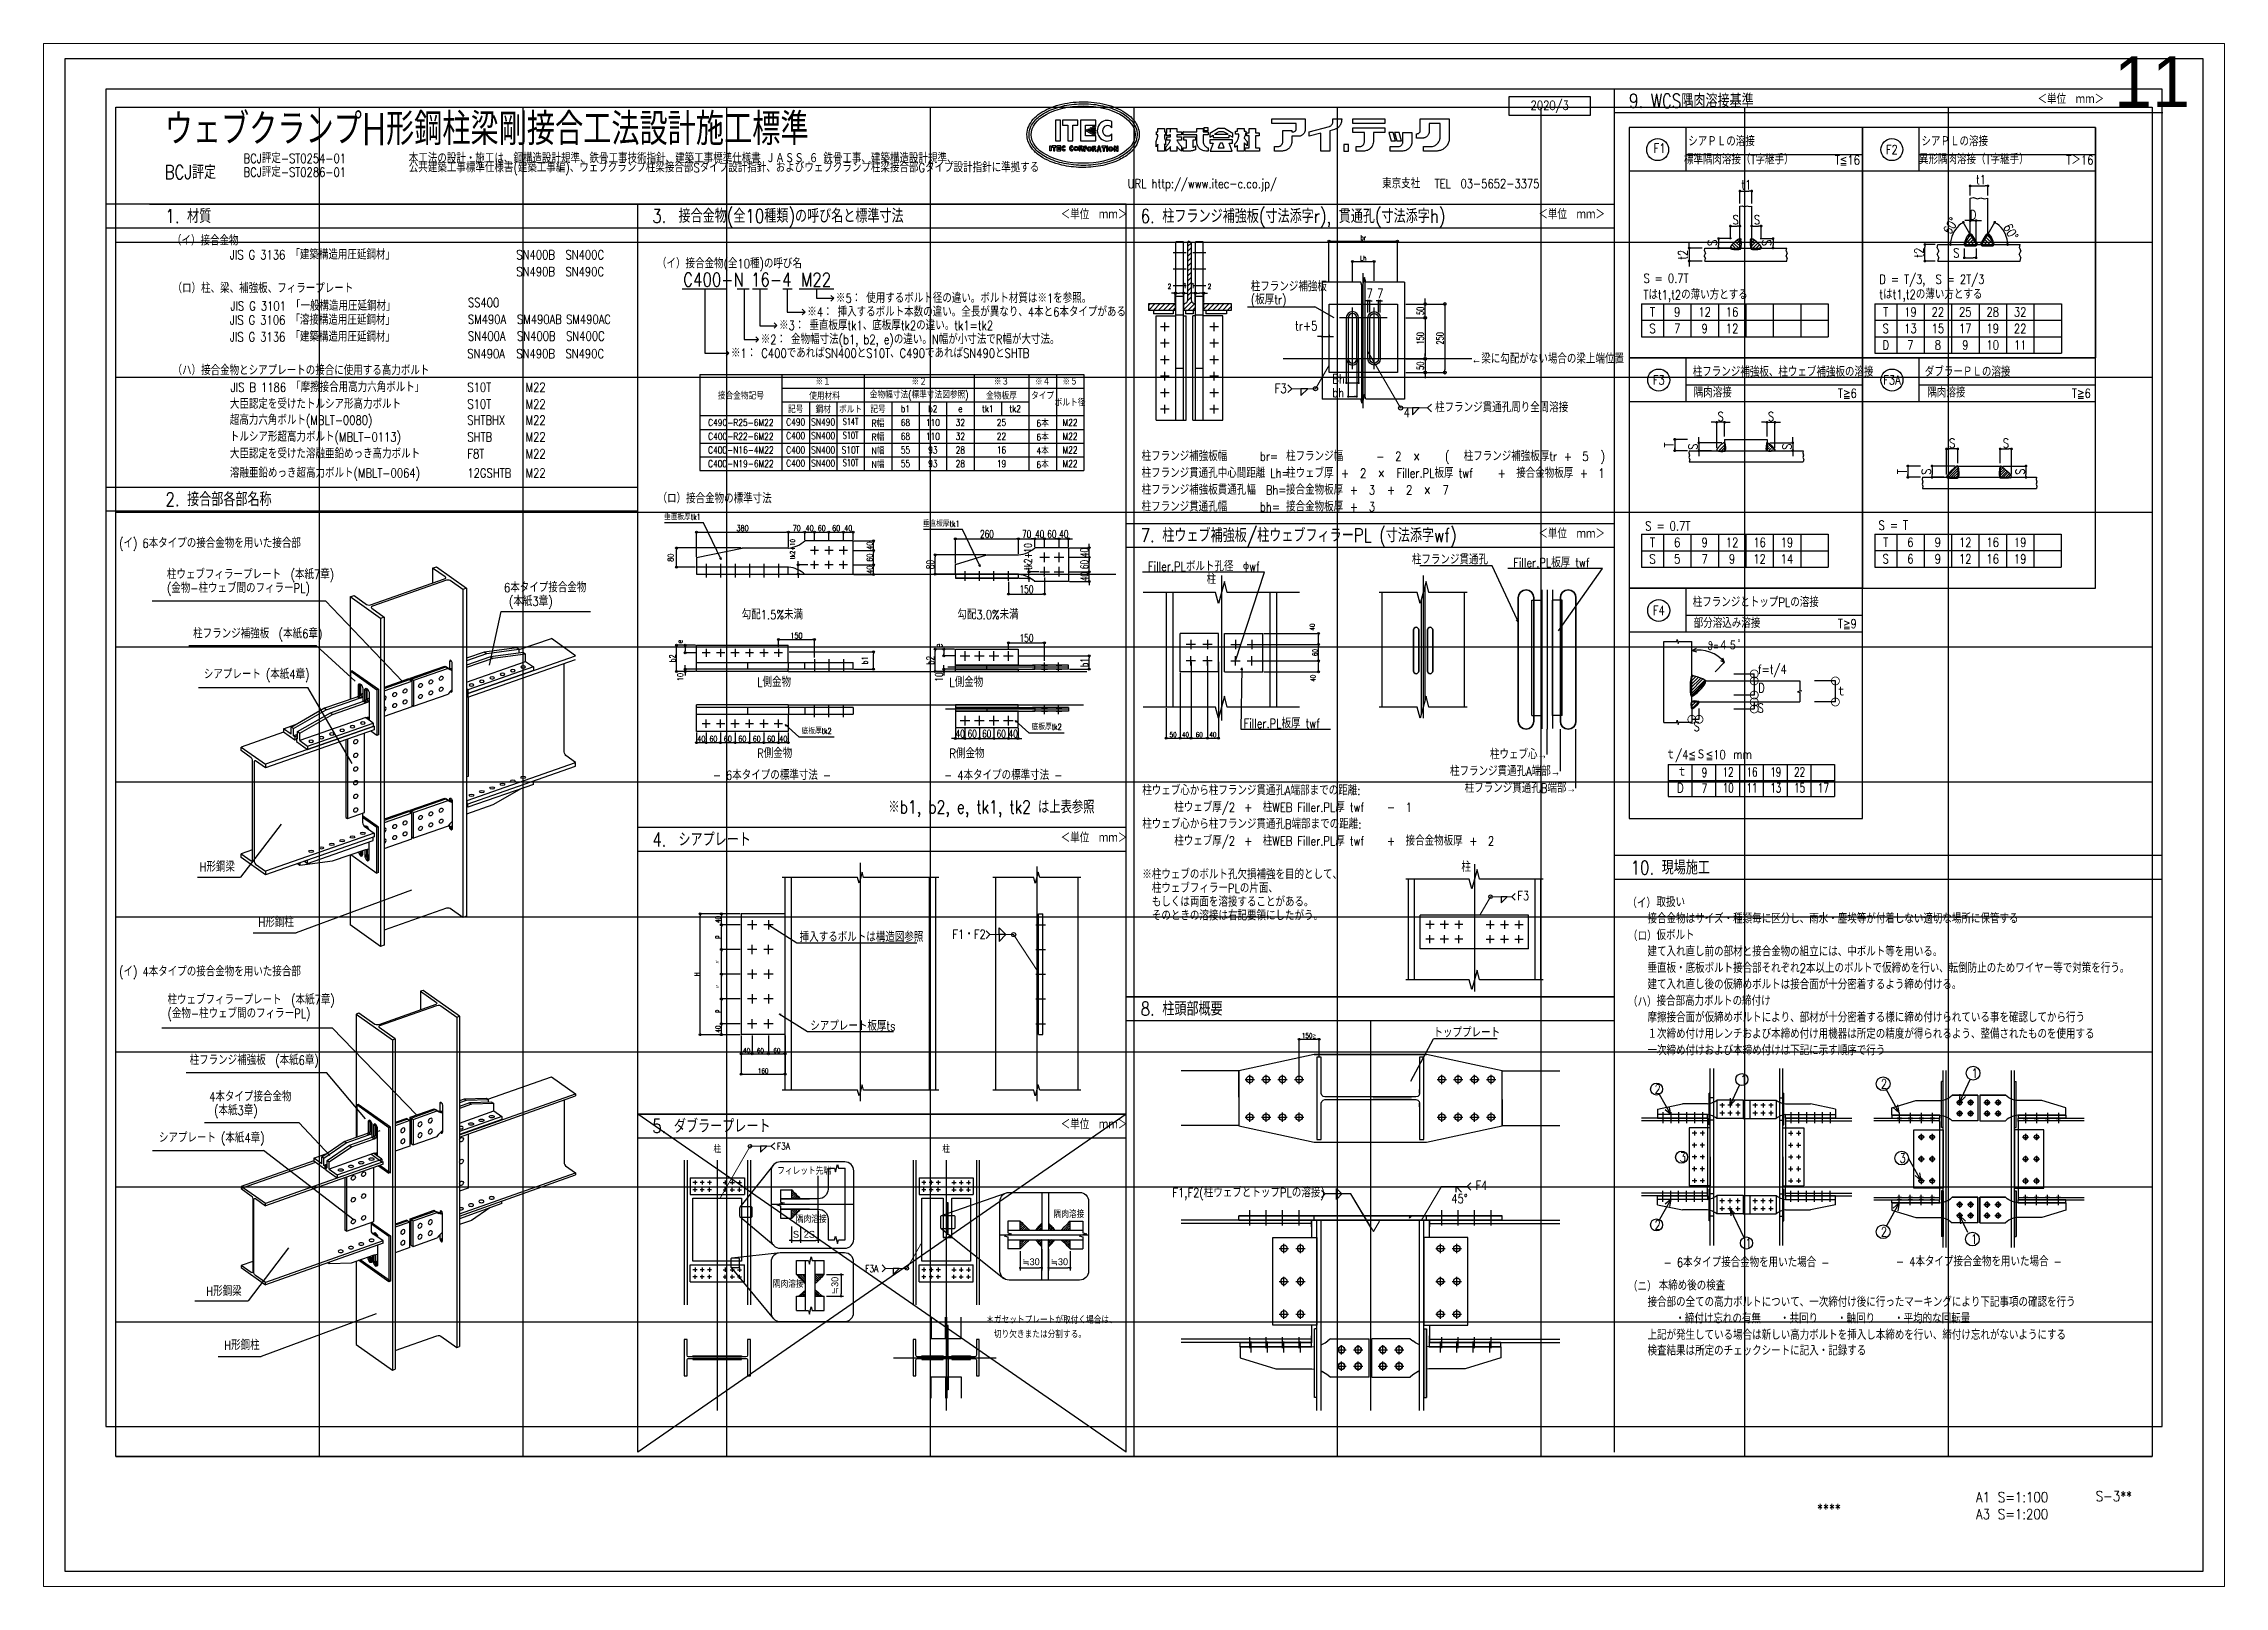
# Paper-space layout '11' of a CAD drawing. Extents: x -23 to 863, y -16 to 610.
# The model-space entities are those that its viewports show. They can reach past a viewport. Long polylines and large blocks are cut down to what shows.
import ezdxf
from ezdxf.enums import TextEntityAlignment as Align

# ---------------------------------------------------------------- set-up
doc = ezdxf.new("R2010")
doc.units = 0
doc.header["$MEASUREMENT"] = 0
doc.linetypes.add('CENTER', pattern=[2, 1.25, -0.25, 0.25, -0.25])
doc.linetypes.add('DASHED2', pattern=[0.375, 0.25, -0.125])
doc.layers.get('0').update_dxf_attribs({"color": 3, "linetype": 'CONTINUOUS'})
doc.layers.get('Defpoints').update_dxf_attribs({"color": 251, "linetype": 'CONTINUOUS'})
doc.layers.add('99_レイアウト枠', color=251, linetype='CONTINUOUS', plot=False)
for name, color, linetype in [('99_頁番号', 6, 'CONTINUOUS'), ('s小梁', 7, 'CONTINUOUS'), ('注記', 3, 'CONTINUOUS')]:
    doc.layers.add(name, color=color, linetype=linetype)
doc.styles.add('DRACAD', font='txt', dxfattribs={"width": 0.85, "bigfont": 'extfont2'})
doc.styles.add('S000', font='simplex.shx', dxfattribs={"width": 0.7, "bigfont": 'extfont2.shx'})
doc.styles.add('S020', font='simplex.shx', dxfattribs={"width": 0.8, "height": 100, "bigfont": 'extfont2.shx'})
doc.styles.get("Standard").update_dxf_attribs({"font": 'Osaka.ttc'})
doc.dimstyles.new('S030', dxfattribs={"dimscale": 30, "dimtxt": 2.5, "dimasz": 1, "dimexe": 0, "dimexo": 0.5, "dimgap": 0.5, "dimtad": 1, "dimdec": 0, "dimzin": 0, "dimdsep": 46, "dimtxsty": 'S000', "dimblk": 'ORIGIN', "dimcen": 1, "dimclrd": 256, "dimclre": 256, "dimclrt": 6, "dimadec": 0, "dimazin": 0, "dimtfac": 1, "dimtdec": 0, "dimtix": 1, "dimtmove": 2, "dimatfit": 3, "dimldrblk": 'OPEN30', "dimfxl": 1, "dimtolj": 1, "dimtzin": 0, "dimlwd": -1, "dimlwe": -1, "dimarcsym": 0})
doc.dimstyles.new('S20', dxfattribs={"dimtxt": 3, "dimasz": 1, "dimexe": 1, "dimexo": 1, "dimgap": 1, "dimtad": 1, "dimdec": 1, "dimlfac": 20, "dimdsep": 46, "dimtxsty": 'Standard', "dimblk": 'DOT', "dimcen": 0, "dimclrd": 256, "dimclre": 256, "dimclrt": 256, "dimadec": 0, "dimazin": 0, "dimtfac": 1, "dimtdec": 1, "dimtix": 1, "dimtmove": 2, "dimatfit": 2, "dimfxl": 30, "dimtolj": 2, "dimlwd": 5, "dimlwe": 5, "dimarcsym": 2})
pattern_1 = [(225, (792163.728, -4293.534), (16.3759, -16.3759), []), (225, (792163.265, -4293.534), (16.3759, -16.3759), [])]
pattern_2 = [(135, (792158.56, -4143), (-18.1954, -18.1954), []), (135, (792158.56, -4124.86), (-18.1954, -18.1954), [25.7322, -12.866])]
pattern_3 = [(135, (792158.56, -4143), (-18.1954, -18.1954), []), (135, (792158.56, -4124.86), (-18.1954, -18.1954), [25.7322, -12.866])]
pattern_4 = [(315, (785829.06, -4835.712), (16.3759, 16.3759), []), (315, (785829.06, -4836.175), (16.3759, 16.3759), [])]
pattern_5 = [(45, (785829.06, -5172.734), (-18.19545, 18.19545), []), (45, (785847.2, -5172.734), (-18.19545, 18.19545), [25.73225, -12.86612])]
pattern_6 = [(225, (792153.39, -4293.534), (16.3759, -16.3759), []), (225, (792152.927, -4293.534), (16.3759, -16.3759), [])]

psp = doc.layouts.new('11')

msp = doc.modelspace()

# ---------------------------------------------------------------- texts
at = {"layer": '99_レイアウト枠'}
msp.add_text('11', height=5000, dxfattribs=at).set_placement((504999.99991, -4750), align=Align.CENTER)
at = {"layer": '99_頁番号', "char_height": 1000, "attachment_point": 5, "style": 'DRACAD'}
for s, insert in [('A1 S=1:100^JA3 S=1:200', (491249.99991, -142062.5)), ('{S-3**}', (501249.99991, -141125)), ('{  ****  }', (472499.99991, -142375))]:
    msp.add_mtext(s, dxfattribs=dict(at, insert=insert))

# ---------------------------------------------------------------- blocks, each defined once
blk = doc.blocks.new('_ORIGIN')
at = {"color": 0, "linetype": 'ByBlock', "lineweight": -2}
blk.add_line((0, 0), (-1, 0), dxfattribs=at)
blk.add_circle((0, 0), 0.5, dxfattribs=at)
blk = doc.blocks.new('*D9000')
at = {"layer": 'Defpoints', "color": 0}
for p in [(788216, 6714), (788216, 6466), (786785, 6316)]:
    blk.add_point(p, dxfattribs=at)
at = {"layer": '注記'}
for p, q in [((786785, 6331), (786785, 6714)), ((786815, 6714), (788186, 6714)), ((788216, 6481), (788216, 6714))]:
    blk.add_line(p, q, dxfattribs=at)
at = {"layer": '注記', "linetype": 'ByBlock', "xscale": 30, "yscale": 30, "zscale": 30, "rotation": 180}
blk.add_blockref('_ORIGIN', (786785, 6714), dxfattribs=at)
at = {"layer": '注記', "linetype": 'ByBlock', "xscale": 30, "yscale": 30, "zscale": 30}
blk.add_blockref('_ORIGIN', (788216, 6714), dxfattribs=at)
at = {"layer": '注記', "insert": (787501, 6774), "char_height": 90, "attachment_point": 5, "style": 'S000'}
blk.add_mtext('\\A1;380', dxfattribs=at)
blk = doc.blocks.new('_Open30')
at = {"color": 0, "linetype": 'ByBlock', "lineweight": -2}
for p, q in [((-1, 0.27), (0, 0)), ((0, 0), (-1, -0.27)), ((0, 0), (-1, 0))]:
    blk.add_line(p, q, dxfattribs=at)
blk = doc.blocks.new('*D9001')
at = {"layer": 'Defpoints', "color": 0}
for p in [(786471, 6466), (787497, 6466), (786785, 6166)]:
    blk.add_point(p, dxfattribs=at)
at = {"layer": '注記'}
for p, q in [((787482, 6466), (786471, 6466)), ((786471, 6196), (786471, 6436)), ((786770, 6166), (786471, 6166))]:
    blk.add_line(p, q, dxfattribs=at)
at = {"layer": '注記', "linetype": 'ByBlock', "xscale": 30, "yscale": 30, "zscale": 30}
for p, rotation in [((786471, 6466), 90), ((786471, 6166), 270)]:
    blk.add_blockref('_ORIGIN', p, dxfattribs=dict(at, rotation=rotation))
at = {"layer": '注記', "insert": (786383, 6315), "char_height": 90, "attachment_point": 5, "rotation": 90, "style": 'S000'}
blk.add_mtext('\\A1;80', dxfattribs=at)
blk = doc.blocks.new('*D9002')
at = {"layer": 'Defpoints', "color": 0}
for p in [(788216, 6466), (788471, 6714), (788471, 6578)]:
    blk.add_point(p, dxfattribs=at)
at = {"layer": '注記'}
for p, q in [((788216, 6481), (788216, 6714)), ((788246, 6714), (788441, 6714)), ((788471, 6593), (788471, 6714))]:
    blk.add_line(p, q, dxfattribs=at)
at = {"layer": '注記', "linetype": 'ByBlock', "xscale": 30, "yscale": 30, "zscale": 30, "rotation": 180}
blk.add_blockref('_ORIGIN', (788216, 6714), dxfattribs=at)
at = {"layer": '注記', "linetype": 'ByBlock', "xscale": 30, "yscale": 30, "zscale": 30}
blk.add_blockref('_ORIGIN', (788471, 6714), dxfattribs=at)
at = {"layer": '注記', "insert": (788343, 6774), "char_height": 90, "attachment_point": 5, "style": 'S000'}
blk.add_mtext('\\A1;70', dxfattribs=at)
blk = doc.blocks.new('*D9003')
at = {"layer": 'Defpoints', "color": 0}
for p in [(788471, 6578), (788621, 6714), (788621, 6578)]:
    blk.add_point(p, dxfattribs=at)
at = {"layer": '注記'}
for p, q in [((788471, 6593), (788471, 6714)), ((788501, 6714), (788591, 6714)), ((788621, 6593), (788621, 6714))]:
    blk.add_line(p, q, dxfattribs=at)
at = {"layer": '注記', "linetype": 'ByBlock', "xscale": 30, "yscale": 30, "zscale": 30, "rotation": 180}
blk.add_blockref('_ORIGIN', (788471, 6714), dxfattribs=at)
at = {"layer": '注記', "linetype": 'ByBlock', "xscale": 30, "yscale": 30, "zscale": 30}
blk.add_blockref('_ORIGIN', (788621, 6714), dxfattribs=at)
at = {"layer": '注記', "insert": (788546, 6774), "char_height": 90, "attachment_point": 5, "style": 'S000'}
blk.add_mtext('\\A1;40', dxfattribs=at)
blk = doc.blocks.new('*D9004')
at = {"layer": 'Defpoints', "color": 0}
for p in [(788845, 6578), (789070, 6714), (789070, 6578)]:
    blk.add_point(p, dxfattribs=at)
at = {"layer": '注記'}
for p, q in [((788845, 6593), (788845, 6714)), ((788875, 6714), (789040, 6714)), ((789070, 6593), (789070, 6714))]:
    blk.add_line(p, q, dxfattribs=at)
at = {"layer": '注記', "linetype": 'ByBlock', "xscale": 30, "yscale": 30, "zscale": 30, "rotation": 180}
blk.add_blockref('_ORIGIN', (788845, 6714), dxfattribs=at)
at = {"layer": '注記', "linetype": 'ByBlock', "xscale": 30, "yscale": 30, "zscale": 30}
blk.add_blockref('_ORIGIN', (789070, 6714), dxfattribs=at)
at = {"layer": '注記', "insert": (788958, 6774), "char_height": 90, "attachment_point": 5, "style": 'S000'}
blk.add_mtext('\\A1;60', dxfattribs=at)
blk = doc.blocks.new('*D9005')
at = {"layer": 'Defpoints', "color": 0}
for p in [(789070, 6578), (789220, 6714), (789220, 6578)]:
    blk.add_point(p, dxfattribs=at)
at = {"layer": '注記'}
for p, q in [((789070, 6593), (789070, 6714)), ((789100, 6714), (789190, 6714)), ((789220, 6593), (789220, 6714))]:
    blk.add_line(p, q, dxfattribs=at)
at = {"layer": '注記', "linetype": 'ByBlock', "xscale": 30, "yscale": 30, "zscale": 30, "rotation": 180}
blk.add_blockref('_ORIGIN', (789070, 6714), dxfattribs=at)
at = {"layer": '注記', "linetype": 'ByBlock', "xscale": 30, "yscale": 30, "zscale": 30}
blk.add_blockref('_ORIGIN', (789220, 6714), dxfattribs=at)
at = {"layer": '注記', "insert": (789145, 6774), "char_height": 90, "attachment_point": 5, "style": 'S000'}
blk.add_mtext('\\A1;40', dxfattribs=at)
blk = doc.blocks.new('*D9006')
at = {"layer": 'Defpoints', "color": 0}
for p in [(788621, 6578), (788845, 6714), (788845, 6578)]:
    blk.add_point(p, dxfattribs=at)
at = {"layer": '注記'}
for p, q in [((788621, 6593), (788621, 6714)), ((788651, 6714), (788815, 6714)), ((788845, 6593), (788845, 6714))]:
    blk.add_line(p, q, dxfattribs=at)
at = {"layer": '注記', "linetype": 'ByBlock', "xscale": 30, "yscale": 30, "zscale": 30, "rotation": 180}
blk.add_blockref('_ORIGIN', (788621, 6714), dxfattribs=at)
at = {"layer": '注記', "linetype": 'ByBlock', "xscale": 30, "yscale": 30, "zscale": 30}
blk.add_blockref('_ORIGIN', (788845, 6714), dxfattribs=at)
at = {"layer": '注記', "insert": (788733, 6774), "char_height": 90, "attachment_point": 5, "style": 'S000'}
blk.add_mtext('\\A1;60', dxfattribs=at)
blk = doc.blocks.new('*D9007')
at = {"layer": 'Defpoints', "color": 0}
for p in [(789220, 6428), (789220, 6203), (789540, 6428)]:
    blk.add_point(p, dxfattribs=at)
at = {"layer": '注記'}
for p, q in [((789235, 6428), (789540, 6428)), ((789235, 6203), (789540, 6203)), ((789540, 6233), (789540, 6398))]:
    blk.add_line(p, q, dxfattribs=at)
at = {"layer": '注記', "linetype": 'ByBlock', "xscale": 30, "yscale": 30, "zscale": 30}
for p, rotation in [((789540, 6428), 90), ((789540, 6203), 270)]:
    blk.add_blockref('_ORIGIN', p, dxfattribs=dict(at, rotation=rotation))
at = {"layer": '注記', "insert": (789480, 6316), "char_height": 90, "attachment_point": 5, "rotation": 90, "style": 'S000'}
blk.add_mtext('\\A1;60', dxfattribs=at)
blk = doc.blocks.new('*D9008')
at = {"layer": 'Defpoints', "color": 0}
for p in [(789220, 6578), (789540, 6578), (789220, 6428)]:
    blk.add_point(p, dxfattribs=at)
at = {"layer": '注記'}
for p, q in [((789235, 6578), (789540, 6578)), ((789540, 6458), (789540, 6548)), ((789235, 6428), (789540, 6428))]:
    blk.add_line(p, q, dxfattribs=at)
at = {"layer": '注記', "linetype": 'ByBlock', "xscale": 30, "yscale": 30, "zscale": 30}
for p, rotation in [((789540, 6578), 90), ((789540, 6428), 270)]:
    blk.add_blockref('_ORIGIN', p, dxfattribs=dict(at, rotation=rotation))
at = {"layer": '注記', "insert": (789480, 6503), "char_height": 90, "attachment_point": 5, "rotation": 90, "style": 'S000'}
blk.add_mtext('\\A1;40', dxfattribs=at)
blk = doc.blocks.new('*D9009')
at = {"layer": 'Defpoints', "color": 0}
for p in [(789220, 6203), (789540, 6203), (789220, 6054)]:
    blk.add_point(p, dxfattribs=at)
at = {"layer": '注記'}
for p, q in [((789235, 6203), (789540, 6203)), ((789540, 6084), (789540, 6173)), ((789235, 6054), (789540, 6054))]:
    blk.add_line(p, q, dxfattribs=at)
at = {"layer": '注記', "linetype": 'ByBlock', "xscale": 30, "yscale": 30, "zscale": 30}
for p, rotation in [((789540, 6203), 90), ((789540, 6054), 270)]:
    blk.add_blockref('_ORIGIN', p, dxfattribs=dict(at, rotation=rotation))
at = {"layer": '注記', "insert": (789480, 6129), "char_height": 90, "attachment_point": 5, "rotation": 90, "style": 'S000'}
blk.add_mtext('\\A1;40', dxfattribs=at)
blk = doc.blocks.new('*D9010')
at = {"layer": 'Defpoints', "color": 0}
for p in [(786606, 4544), (786785, 4581), (786785, 4544)]:
    blk.add_point(p, dxfattribs=at)
at = {"layer": '注記'}
for p, q in [((786606, 4611), (786606, 4641)), ((786770, 4581), (786606, 4581)), ((786606, 4581), (786606, 4544)), ((786770, 4544), (786606, 4544)), ((786606, 4514), (786606, 4484))]:
    blk.add_line(p, q, dxfattribs=at)
at = {"layer": '注記', "linetype": 'ByBlock', "xscale": 30, "yscale": 30, "zscale": 30}
for p, rotation in [((786606, 4581), 270), ((786606, 4544), 90)]:
    blk.add_blockref('_ORIGIN', p, dxfattribs=dict(at, rotation=rotation))
at = {"layer": '注記', "insert": (786532, 4459), "char_height": 90, "attachment_point": 5, "rotation": 90, "style": 'S000'}
blk.add_mtext('\\A1;10', dxfattribs=at)
blk = doc.blocks.new('*D9011')
at = {"layer": 'Defpoints', "color": 0}
for p in [(786471, 4956), (786785, 4956), (786785, 4544)]:
    blk.add_point(p, dxfattribs=at)
at = {"layer": '注記'}
for p, q in [((786770, 4956), (786471, 4956)), ((786471, 4574), (786471, 4926)), ((786770, 4544), (786471, 4544))]:
    blk.add_line(p, q, dxfattribs=at)
at = {"layer": '注記', "linetype": 'ByBlock', "xscale": 30, "yscale": 30, "zscale": 30}
for p, rotation in [((786471, 4956), 90), ((786471, 4544), 270)]:
    blk.add_blockref('_ORIGIN', p, dxfattribs=dict(at, rotation=rotation))
at = {"layer": '注記', "insert": (786411, 4750), "char_height": 90, "attachment_point": 5, "rotation": 90, "style": 'S000'}
blk.add_mtext('\\A1;b2', dxfattribs=at)
blk = doc.blocks.new('*D9012')
at = {"layer": 'Defpoints', "color": 0}
for p in [(786606, 4836), (786785, 4956), (786785, 4836)]:
    blk.add_point(p, dxfattribs=at)
at = {"layer": '注記'}
for p, q in [((786770, 4956), (786606, 4956)), ((786606, 4926), (786606, 4866)), ((786770, 4836), (786606, 4836))]:
    blk.add_line(p, q, dxfattribs=at)
at = {"layer": '注記', "linetype": 'ByBlock', "xscale": 30, "yscale": 30, "zscale": 30}
for p, rotation in [((786606, 4956), 90), ((786606, 4836), 270)]:
    blk.add_blockref('_ORIGIN', p, dxfattribs=dict(at, rotation=rotation))
at = {"layer": '注記', "insert": (786523, 5009), "char_height": 90, "attachment_point": 5, "rotation": 90, "style": 'S000'}
blk.add_mtext('\\A1;e', dxfattribs=at)
blk = doc.blocks.new('*D9013')
at = {"layer": 'Defpoints', "color": 0}
for p in [(788209, 4851), (789540, 4851), (789220, 4581)]:
    blk.add_point(p, dxfattribs=at)
at = {"layer": '注記'}
for p, q in [((788224, 4851), (789540, 4851)), ((789540, 4611), (789540, 4821)), ((789235, 4581), (789540, 4581))]:
    blk.add_line(p, q, dxfattribs=at)
at = {"layer": '注記', "linetype": 'ByBlock', "xscale": 30, "yscale": 30, "zscale": 30}
for p, rotation in [((789540, 4851), 90), ((789540, 4581), 270)]:
    blk.add_blockref('_ORIGIN', p, dxfattribs=dict(at, rotation=rotation))
at = {"layer": '注記', "insert": (789403, 4717), "char_height": 90, "attachment_point": 5, "rotation": 90, "style": 'S000'}
blk.add_mtext('\\A1;b1', dxfattribs=at)
blk = doc.blocks.new('*D9014')
at = {"layer": 'Defpoints', "color": 0}
for p in [(788059, 4926), (788621, 5042), (788621, 4750)]:
    blk.add_point(p, dxfattribs=at)
at = {"layer": '注記'}
for p, q in [((788059, 4941), (788059, 5042)), ((788089, 5042), (788591, 5042)), ((788621, 4765), (788621, 5042))]:
    blk.add_line(p, q, dxfattribs=at)
at = {"layer": '注記', "linetype": 'ByBlock', "xscale": 30, "yscale": 30, "zscale": 30, "rotation": 180}
blk.add_blockref('_ORIGIN', (788059, 5042), dxfattribs=at)
at = {"layer": '注記', "linetype": 'ByBlock', "xscale": 30, "yscale": 30, "zscale": 30}
blk.add_blockref('_ORIGIN', (788621, 5042), dxfattribs=at)
at = {"layer": '注記', "insert": (788340, 5102), "char_height": 90, "attachment_point": 5, "style": 'S000'}
blk.add_mtext('\\A1;150', dxfattribs=at)
blk = doc.blocks.new('*D9015')
at = {"layer": 'Defpoints', "color": 0}
for p in [(788059, 3613), (788209, 3613), (788209, 3438)]:
    blk.add_point(p, dxfattribs=at)
at = {"layer": '注記'}
for p, q in [((788059, 3598), (788059, 3438)), ((788089, 3438), (788179, 3438)), ((788209, 3598), (788209, 3438))]:
    blk.add_line(p, q, dxfattribs=at)
at = {"layer": '注記', "linetype": 'ByBlock', "xscale": 30, "yscale": 30, "zscale": 30, "rotation": 180}
blk.add_blockref('_ORIGIN', (788059, 3438), dxfattribs=at)
at = {"layer": '注記', "linetype": 'ByBlock', "xscale": 30, "yscale": 30, "zscale": 30}
blk.add_blockref('_ORIGIN', (788209, 3438), dxfattribs=at)
at = {"layer": '注記', "insert": (788134, 3498), "char_height": 90, "attachment_point": 5, "style": 'S000'}
blk.add_mtext('\\A1;40', dxfattribs=at)
blk = doc.blocks.new('*D9016')
at = {"layer": 'Defpoints', "color": 0}
for p in [(787834, 3613), (788059, 3613), (788059, 3438)]:
    blk.add_point(p, dxfattribs=at)
at = {"layer": '注記'}
for p, q in [((787834, 3598), (787834, 3438)), ((787864, 3438), (788029, 3438)), ((788059, 3598), (788059, 3438))]:
    blk.add_line(p, q, dxfattribs=at)
at = {"layer": '注記', "linetype": 'ByBlock', "xscale": 30, "yscale": 30, "zscale": 30, "rotation": 180}
blk.add_blockref('_ORIGIN', (787834, 3438), dxfattribs=at)
at = {"layer": '注記', "linetype": 'ByBlock', "xscale": 30, "yscale": 30, "zscale": 30}
blk.add_blockref('_ORIGIN', (788059, 3438), dxfattribs=at)
at = {"layer": '注記', "insert": (787946, 3498), "char_height": 90, "attachment_point": 5, "style": 'S000'}
blk.add_mtext('\\A1;60', dxfattribs=at)
blk = doc.blocks.new('*D9017')
at = {"layer": 'Defpoints', "color": 0}
for p in [(787609, 3613), (787834, 3613), (787834, 3438)]:
    blk.add_point(p, dxfattribs=at)
at = {"layer": '注記'}
for p, q in [((787609, 3598), (787609, 3438)), ((787639, 3438), (787804, 3438)), ((787834, 3598), (787834, 3438))]:
    blk.add_line(p, q, dxfattribs=at)
at = {"layer": '注記', "linetype": 'ByBlock', "xscale": 30, "yscale": 30, "zscale": 30, "rotation": 180}
blk.add_blockref('_ORIGIN', (787609, 3438), dxfattribs=at)
at = {"layer": '注記', "linetype": 'ByBlock', "xscale": 30, "yscale": 30, "zscale": 30}
blk.add_blockref('_ORIGIN', (787834, 3438), dxfattribs=at)
at = {"layer": '注記', "insert": (787722, 3498), "char_height": 90, "attachment_point": 5, "style": 'S000'}
blk.add_mtext('\\A1;60', dxfattribs=at)
blk = doc.blocks.new('*D9018')
at = {"layer": 'Defpoints', "color": 0}
for p in [(787385, 3613), (787609, 3613), (787609, 3438)]:
    blk.add_point(p, dxfattribs=at)
at = {"layer": '注記'}
for p, q in [((787385, 3598), (787385, 3438)), ((787415, 3438), (787579, 3438)), ((787609, 3598), (787609, 3438))]:
    blk.add_line(p, q, dxfattribs=at)
at = {"layer": '注記', "linetype": 'ByBlock', "xscale": 30, "yscale": 30, "zscale": 30, "rotation": 180}
blk.add_blockref('_ORIGIN', (787385, 3438), dxfattribs=at)
at = {"layer": '注記', "linetype": 'ByBlock', "xscale": 30, "yscale": 30, "zscale": 30}
blk.add_blockref('_ORIGIN', (787609, 3438), dxfattribs=at)
at = {"layer": '注記', "insert": (787497, 3498), "char_height": 90, "attachment_point": 5, "style": 'S000'}
blk.add_mtext('\\A1;60', dxfattribs=at)
blk = doc.blocks.new('*D9019')
at = {"layer": 'Defpoints', "color": 0}
for p in [(787160, 3613), (787385, 3613), (787385, 3438)]:
    blk.add_point(p, dxfattribs=at)
at = {"layer": '注記'}
for p, q in [((787160, 3598), (787160, 3438)), ((787190, 3438), (787355, 3438)), ((787385, 3598), (787385, 3438))]:
    blk.add_line(p, q, dxfattribs=at)
at = {"layer": '注記', "linetype": 'ByBlock', "xscale": 30, "yscale": 30, "zscale": 30, "rotation": 180}
blk.add_blockref('_ORIGIN', (787160, 3438), dxfattribs=at)
at = {"layer": '注記', "linetype": 'ByBlock', "xscale": 30, "yscale": 30, "zscale": 30}
blk.add_blockref('_ORIGIN', (787385, 3438), dxfattribs=at)
at = {"layer": '注記', "insert": (787272, 3498), "char_height": 90, "attachment_point": 5, "style": 'S000'}
blk.add_mtext('\\A1;60', dxfattribs=at)
blk = doc.blocks.new('*D9020')
at = {"layer": 'Defpoints', "color": 0}
for p in [(786935, 3613), (787160, 3613), (787160, 3438)]:
    blk.add_point(p, dxfattribs=at)
at = {"layer": '注記'}
for p, q in [((786935, 3598), (786935, 3438)), ((786965, 3438), (787130, 3438)), ((787160, 3598), (787160, 3438))]:
    blk.add_line(p, q, dxfattribs=at)
at = {"layer": '注記', "linetype": 'ByBlock', "xscale": 30, "yscale": 30, "zscale": 30, "rotation": 180}
blk.add_blockref('_ORIGIN', (786935, 3438), dxfattribs=at)
at = {"layer": '注記', "linetype": 'ByBlock', "xscale": 30, "yscale": 30, "zscale": 30}
blk.add_blockref('_ORIGIN', (787160, 3438), dxfattribs=at)
at = {"layer": '注記', "insert": (787047, 3498), "char_height": 90, "attachment_point": 5, "style": 'S000'}
blk.add_mtext('\\A1;60', dxfattribs=at)
blk = doc.blocks.new('*D9021')
at = {"layer": 'Defpoints', "color": 0}
for p in [(786785, 3613), (786935, 3613), (786935, 3438)]:
    blk.add_point(p, dxfattribs=at)
at = {"layer": '注記'}
for p, q in [((786785, 3598), (786785, 3438)), ((786815, 3438), (786905, 3438)), ((786935, 3598), (786935, 3438))]:
    blk.add_line(p, q, dxfattribs=at)
at = {"layer": '注記', "linetype": 'ByBlock', "xscale": 30, "yscale": 30, "zscale": 30, "rotation": 180}
blk.add_blockref('_ORIGIN', (786785, 3438), dxfattribs=at)
at = {"layer": '注記', "linetype": 'ByBlock', "xscale": 30, "yscale": 30, "zscale": 30}
blk.add_blockref('_ORIGIN', (786935, 3438), dxfattribs=at)
at = {"layer": '注記', "insert": (786860, 3498), "char_height": 90, "attachment_point": 5, "style": 'S000'}
blk.add_mtext('\\A1;40', dxfattribs=at)
blk = doc.blocks.new('*D9022')
at = {"layer": 'Defpoints', "color": 0}
for p in [(788365, 6202), (788532, 6202), (788209, 6061)]:
    blk.add_point(p, dxfattribs=at)
at = {"layer": '注記'}
for p, q in [((788365, 6232), (788365, 6262)), ((788517, 6202), (788365, 6202)), ((788365, 6061), (788365, 6202)), ((788224, 6061), (788365, 6061)), ((788365, 6031), (788365, 6001))]:
    blk.add_line(p, q, dxfattribs=at)
at = {"layer": '注記', "linetype": 'ByBlock', "xscale": 30, "yscale": 30, "zscale": 30}
for p, rotation in [((788365, 6202), 270), ((788365, 6061), 90)]:
    blk.add_blockref('_ORIGIN', p, dxfattribs=dict(at, rotation=rotation))
at = {"layer": '注記', "insert": (788279, 6448), "char_height": 75, "attachment_point": 5, "rotation": 90, "style": 'S000'}
blk.add_mtext('\\A1;tk2+10', dxfattribs=at)
blk = doc.blocks.new('*D9023')
at = {"layer": 'Defpoints', "color": 0}
for p in [(787480, -1104), (787650, -1104), (787650, -1403)]:
    blk.add_point(p, dxfattribs=at)
at = {"layer": '注記'}
for p, q in [((787480, -1119), (787480, -1403)), ((787650, -1119), (787650, -1403)), ((787510, -1403), (787620, -1403))]:
    blk.add_line(p, q, dxfattribs=at)
at = {"layer": '注記', "linetype": 'ByBlock', "xscale": 30, "yscale": 30, "zscale": 30, "rotation": 180}
blk.add_blockref('_ORIGIN', (787480, -1403), dxfattribs=at)
at = {"layer": '注記', "linetype": 'ByBlock', "xscale": 30, "yscale": 30, "zscale": 30}
blk.add_blockref('_ORIGIN', (787650, -1403), dxfattribs=at)
at = {"layer": '注記', "insert": (787565, -1351), "char_height": 75, "attachment_point": 5, "style": 'S000'}
blk.add_mtext('\\A1;40', dxfattribs=at)
blk = doc.blocks.new('*D9024')
at = {"layer": 'Defpoints', "color": 0}
for p in [(787650, -1104), (787907, -1104), (787907, -1403)]:
    blk.add_point(p, dxfattribs=at)
at = {"layer": '注記'}
for p, q in [((787650, -1119), (787650, -1403)), ((787907, -1119), (787907, -1403)), ((787680, -1403), (787877, -1403))]:
    blk.add_line(p, q, dxfattribs=at)
at = {"layer": '注記', "linetype": 'ByBlock', "xscale": 30, "yscale": 30, "zscale": 30, "rotation": 180}
blk.add_blockref('_ORIGIN', (787650, -1403), dxfattribs=at)
at = {"layer": '注記', "linetype": 'ByBlock', "xscale": 30, "yscale": 30, "zscale": 30}
blk.add_blockref('_ORIGIN', (787907, -1403), dxfattribs=at)
at = {"layer": '注記', "insert": (787778, -1351), "char_height": 75, "attachment_point": 5, "style": 'S000'}
blk.add_mtext('\\A1;60', dxfattribs=at)
blk = doc.blocks.new('*D9025')
at = {"layer": 'Defpoints', "color": 0}
for p in [(787907, -1104), (788163, -1104), (788163, -1403)]:
    blk.add_point(p, dxfattribs=at)
at = {"layer": '注記'}
for p, q in [((787907, -1119), (787907, -1403)), ((788163, -1119), (788163, -1403)), ((787937, -1403), (788133, -1403))]:
    blk.add_line(p, q, dxfattribs=at)
at = {"layer": '注記', "linetype": 'ByBlock', "xscale": 30, "yscale": 30, "zscale": 30, "rotation": 180}
blk.add_blockref('_ORIGIN', (787907, -1403), dxfattribs=at)
at = {"layer": '注記', "linetype": 'ByBlock', "xscale": 30, "yscale": 30, "zscale": 30}
blk.add_blockref('_ORIGIN', (788163, -1403), dxfattribs=at)
at = {"layer": '注記', "insert": (788035, -1351), "char_height": 75, "attachment_point": 5, "style": 'S000'}
blk.add_mtext('\\A1;60', dxfattribs=at)
blk = doc.blocks.new('*D9026')
at = {"layer": 'Defpoints', "color": 0}
for p in [(787480, -1104), (788163, -1104), (788163, -1719)]:
    blk.add_point(p, dxfattribs=at)
at = {"layer": '注記'}
for p, q in [((787480, -1119), (787480, -1719)), ((788163, -1119), (788163, -1719)), ((787510, -1719), (788133, -1719))]:
    blk.add_line(p, q, dxfattribs=at)
at = {"layer": '注記', "linetype": 'ByBlock', "xscale": 30, "yscale": 30, "zscale": 30, "rotation": 180}
blk.add_blockref('_ORIGIN', (787480, -1719), dxfattribs=at)
at = {"layer": '注記', "linetype": 'ByBlock', "xscale": 30, "yscale": 30, "zscale": 30}
blk.add_blockref('_ORIGIN', (788163, -1719), dxfattribs=at)
at = {"layer": '注記', "insert": (787821, -1667), "char_height": 75, "attachment_point": 5, "style": 'S000'}
blk.add_mtext('\\A1;160', dxfattribs=at)
blk = doc.blocks.new('*D9027')
at = {"layer": 'Defpoints', "color": 0}
for p in [(787171, -933), (787480, -933), (787480, -1104)]:
    blk.add_point(p, dxfattribs=at)
at = {"layer": '注記'}
for p, q in [((787465, -933), (787171, -933)), ((787171, -1074), (787171, -963)), ((787465, -1104), (787171, -1104))]:
    blk.add_line(p, q, dxfattribs=at)
at = {"layer": '注記', "linetype": 'ByBlock', "xscale": 30, "yscale": 30, "zscale": 30}
for p, rotation in [((787171, -933), 90), ((787171, -1104), 270)]:
    blk.add_blockref('_ORIGIN', p, dxfattribs=dict(at, rotation=rotation))
at = {"layer": '注記', "insert": (787118, -1018), "char_height": 75, "attachment_point": 5, "rotation": 90, "style": 'S000'}
blk.add_mtext('\\A1;40', dxfattribs=at)
blk = doc.blocks.new('*D9028')
at = {"layer": 'Defpoints', "color": 0}
for p in [(787171, -549), (787480, -549), (787480, -933)]:
    blk.add_point(p, dxfattribs=at)
at = {"layer": '注記'}
for p, q in [((787465, -549), (787171, -549)), ((787171, -903), (787171, -579)), ((787465, -933), (787171, -933))]:
    blk.add_line(p, q, dxfattribs=at)
at = {"layer": '注記', "linetype": 'ByBlock', "xscale": 30, "yscale": 30, "zscale": 30}
for p, rotation in [((787171, -549), 90), ((787171, -933), 270)]:
    blk.add_blockref('_ORIGIN', p, dxfattribs=dict(at, rotation=rotation))
at = {"layer": '注記', "insert": (787106, -741), "char_height": 75, "attachment_point": 5, "rotation": 90, "style": 'S000'}
blk.add_mtext('\\A1;p', dxfattribs=at)
blk = doc.blocks.new('*D9029')
at = {"layer": 'Defpoints', "color": 0}
for p in [(787171, -164), (787480, -164), (787480, -549)]:
    blk.add_point(p, dxfattribs=at)
at = {"layer": '注記'}
for p, q in [((787465, -164), (787171, -164)), ((787171, -519), (787171, -194)), ((787465, -549), (787171, -549))]:
    blk.add_line(p, q, dxfattribs=at)
at = {"layer": '注記', "linetype": 'ByBlock', "xscale": 30, "yscale": 30, "zscale": 30}
for p, rotation in [((787171, -164), 90), ((787171, -549), 270)]:
    blk.add_blockref('_ORIGIN', p, dxfattribs=dict(at, rotation=rotation))
at = {"layer": '注記', "insert": (787118, -356), "char_height": 75, "attachment_point": 5, "rotation": 90, "style": 'S000'}
blk.add_mtext('\\A1;〃', dxfattribs=at)
blk = doc.blocks.new('*D9030')
at = {"layer": 'Defpoints', "color": 0}
for p in [(787171, 220), (787480, 220), (787480, -164)]:
    blk.add_point(p, dxfattribs=at)
at = {"layer": '注記'}
for p, q in [((787465, 220), (787171, 220)), ((787171, -134), (787171, 190)), ((787465, -164), (787171, -164))]:
    blk.add_line(p, q, dxfattribs=at)
at = {"layer": '注記', "linetype": 'ByBlock', "xscale": 30, "yscale": 30, "zscale": 30}
for p, rotation in [((787171, 220), 90), ((787171, -164), 270)]:
    blk.add_blockref('_ORIGIN', p, dxfattribs=dict(at, rotation=rotation))
at = {"layer": '注記', "insert": (787118, 28), "char_height": 75, "attachment_point": 5, "rotation": 90, "style": 'S000'}
blk.add_mtext('\\A1;〃', dxfattribs=at)
blk = doc.blocks.new('*D9031')
at = {"layer": 'Defpoints', "color": 0}
for p in [(787171, 604), (787480, 604), (787480, 220)]:
    blk.add_point(p, dxfattribs=at)
at = {"layer": '注記'}
for p, q in [((787465, 604), (787171, 604)), ((787171, 250), (787171, 574)), ((787465, 220), (787171, 220))]:
    blk.add_line(p, q, dxfattribs=at)
at = {"layer": '注記', "linetype": 'ByBlock', "xscale": 30, "yscale": 30, "zscale": 30}
for p, rotation in [((787171, 604), 90), ((787171, 220), 270)]:
    blk.add_blockref('_ORIGIN', p, dxfattribs=dict(at, rotation=rotation))
at = {"layer": '注記', "insert": (787106, 412), "char_height": 75, "attachment_point": 5, "rotation": 90, "style": 'S000'}
blk.add_mtext('\\A1;p', dxfattribs=at)
blk = doc.blocks.new('*D9032')
at = {"layer": 'Defpoints', "color": 0}
for p in [(787171, 775), (787480, 775), (787480, 604)]:
    blk.add_point(p, dxfattribs=at)
at = {"layer": '注記'}
for p, q in [((787465, 775), (787171, 775)), ((787171, 634), (787171, 745)), ((787465, 604), (787171, 604))]:
    blk.add_line(p, q, dxfattribs=at)
at = {"layer": '注記', "linetype": 'ByBlock', "xscale": 30, "yscale": 30, "zscale": 30}
for p, rotation in [((787171, 775), 90), ((787171, 604), 270)]:
    blk.add_blockref('_ORIGIN', p, dxfattribs=dict(at, rotation=rotation))
at = {"layer": '注記', "insert": (787118, 689), "char_height": 75, "attachment_point": 5, "rotation": 90, "style": 'S000'}
blk.add_mtext('\\A1;40', dxfattribs=at)
blk = doc.blocks.new('*D9033')
at = {"layer": 'Defpoints', "color": 0}
for p in [(786842, 775), (787480, 775), (787480, -1104)]:
    blk.add_point(p, dxfattribs=at)
at = {"layer": '注記'}
for p, q in [((787465, 775), (786842, 775)), ((786842, -1074), (786842, 745)), ((787465, -1104), (786842, -1104))]:
    blk.add_line(p, q, dxfattribs=at)
at = {"layer": '注記', "linetype": 'ByBlock', "xscale": 30, "yscale": 30, "zscale": 30}
for p, rotation in [((786842, 775), 90), ((786842, -1104), 270)]:
    blk.add_blockref('_ORIGIN', p, dxfattribs=dict(at, rotation=rotation))
at = {"layer": '注記', "insert": (786790, -164), "char_height": 75, "attachment_point": 5, "rotation": 90, "style": 'S000'}
blk.add_mtext('\\A1;H', dxfattribs=at)
blk = doc.blocks.new('_DOT')
at = {"color": 0, "linetype": 'ByBlock'}
blk.add_line((-0.5, 0), (-1, 0), dxfattribs=at)
at = {"color": 0, "linetype": 'ByBlock', "const_width": 0.5}
blk.add_lwpolyline([(-0.25, 0, 1), (0.25, 0, 1)], format="xyb", close=True, dxfattribs=at)
blk = doc.blocks.new('*D9034')
at = {"layer": 'Defpoints', "color": 0}
for p in [(794233, 10269), (794242, 10428), (794242, 10269)]:
    blk.add_point(p, dxfattribs=at)
at = {"layer": '注記'}
for p, q in [((794203, 10428), (794173, 10428)), ((794233, 10284), (794233, 10428)), ((794233, 10428), (794242, 10428)), ((794242, 10284), (794242, 10428)), ((794272, 10428), (794302, 10428))]:
    blk.add_line(p, q, dxfattribs=at)
at = {"layer": '注記', "linetype": 'ByBlock', "xscale": 30, "yscale": 30, "zscale": 30}
blk.add_blockref('_ORIGIN', (794233, 10428), dxfattribs=at)
at = {"layer": '注記', "linetype": 'ByBlock', "xscale": 30, "yscale": 30, "zscale": 30, "rotation": 180}
blk.add_blockref('_ORIGIN', (794242, 10428), dxfattribs=at)
at = {"layer": '注記', "insert": (794144, 10535), "char_height": 75, "attachment_point": 5, "style": 'S000'}
blk.add_mtext('\\A1;2', dxfattribs=at)
blk = doc.blocks.new('*D9035')
at = {"layer": 'Defpoints', "color": 0}
for p in [(794361, 10428), (794361, 10269), (794366, 10269)]:
    blk.add_point(p, dxfattribs=at)
at = {"layer": '注記'}
for p, q in [((794331, 10428), (794301, 10428)), ((794361, 10284), (794361, 10428)), ((794366, 10428), (794361, 10428)), ((794366, 10284), (794366, 10428)), ((794396, 10428), (794426, 10428))]:
    blk.add_line(p, q, dxfattribs=at)
at = {"layer": '注記', "linetype": 'ByBlock', "xscale": 30, "yscale": 30, "zscale": 30}
blk.add_blockref('_ORIGIN', (794361, 10428), dxfattribs=at)
at = {"layer": '注記', "linetype": 'ByBlock', "xscale": 30, "yscale": 30, "zscale": 30, "rotation": 180}
blk.add_blockref('_ORIGIN', (794366, 10428), dxfattribs=at)
at = {"layer": '注記', "insert": (794385, 10546), "char_height": 75, "attachment_point": 5, "style": 'S000'}
blk.add_mtext('\\A1;1', dxfattribs=at)
blk = doc.blocks.new('*D9036')
at = {"layer": 'Defpoints', "color": 0}
for p in [(794669, 10428), (794669, 10269), (794677, 10269)]:
    blk.add_point(p, dxfattribs=at)
at = {"layer": '注記'}
for p, q in [((794639, 10428), (794609, 10428)), ((794669, 10284), (794669, 10428)), ((794677, 10428), (794669, 10428)), ((794677, 10284), (794677, 10428)), ((794707, 10428), (794737, 10428))]:
    blk.add_line(p, q, dxfattribs=at)
at = {"layer": '注記', "linetype": 'ByBlock', "xscale": 30, "yscale": 30, "zscale": 30}
blk.add_blockref('_ORIGIN', (794669, 10428), dxfattribs=at)
at = {"layer": '注記', "linetype": 'ByBlock', "xscale": 30, "yscale": 30, "zscale": 30, "rotation": 180}
blk.add_blockref('_ORIGIN', (794677, 10428), dxfattribs=at)
at = {"layer": '注記', "insert": (794767, 10535), "char_height": 75, "attachment_point": 5, "style": 'S000'}
blk.add_mtext('\\A1;2', dxfattribs=at)
blk = doc.blocks.new('*D9037')
at = {"layer": 'Defpoints', "color": 0}
for p in [(794545, 10269), (794549, 10428), (794549, 10269)]:
    blk.add_point(p, dxfattribs=at)
at = {"layer": '注記'}
for p, q in [((794515, 10428), (794485, 10428)), ((794545, 10284), (794545, 10428)), ((794545, 10428), (794549, 10428)), ((794549, 10284), (794549, 10428)), ((794579, 10428), (794609, 10428))]:
    blk.add_line(p, q, dxfattribs=at)
at = {"layer": '注記', "linetype": 'ByBlock', "xscale": 30, "yscale": 30, "zscale": 30}
blk.add_blockref('_ORIGIN', (794545, 10428), dxfattribs=at)
at = {"layer": '注記', "linetype": 'ByBlock', "xscale": 30, "yscale": 30, "zscale": 30, "rotation": 180}
blk.add_blockref('_ORIGIN', (794549, 10428), dxfattribs=at)
at = {"layer": '注記', "insert": (794509, 10546), "char_height": 75, "attachment_point": 5, "style": 'S000'}
blk.add_mtext('\\A1;1', dxfattribs=at)
blk = doc.blocks.new('*D9038')
at = {"layer": 'Defpoints', "color": 0}
for p in [(797694, 11240), (796626, 10602), (797694, 10602)]:
    blk.add_point(p, dxfattribs=at)
at = {"layer": '注記'}
for p, q in [((796626, 10617), (796626, 11240)), ((796656, 11240), (797664, 11240)), ((797694, 10617), (797694, 11240))]:
    blk.add_line(p, q, dxfattribs=at)
at = {"layer": '注記', "linetype": 'ByBlock', "xscale": 30, "yscale": 30, "zscale": 30, "rotation": 180}
blk.add_blockref('_ORIGIN', (796626, 11240), dxfattribs=at)
at = {"layer": '注記', "linetype": 'ByBlock', "xscale": 30, "yscale": 30, "zscale": 30}
blk.add_blockref('_ORIGIN', (797694, 11240), dxfattribs=at)
at = {"layer": '注記', "insert": (797160, 11293), "char_height": 75, "attachment_point": 5, "style": 'S000'}
blk.add_mtext('\\A1;{br}', dxfattribs=at)
blk = doc.blocks.new('*D9039')
at = {"layer": 'Defpoints', "color": 0}
for p in [(797329, 10923), (796991, 10602), (797329, 10607)]:
    blk.add_point(p, dxfattribs=at)
at = {"layer": '注記'}
for p, q in [((796991, 10617), (796991, 10923)), ((797021, 10923), (797299, 10923)), ((797329, 10622), (797329, 10923))]:
    blk.add_line(p, q, dxfattribs=at)
at = {"layer": '注記', "linetype": 'ByBlock', "xscale": 30, "yscale": 30, "zscale": 30, "rotation": 180}
blk.add_blockref('_ORIGIN', (796991, 10923), dxfattribs=at)
at = {"layer": '注記', "linetype": 'ByBlock', "xscale": 30, "yscale": 30, "zscale": 30}
blk.add_blockref('_ORIGIN', (797329, 10923), dxfattribs=at)
at = {"layer": '注記', "insert": (797160, 10975), "char_height": 75, "attachment_point": 5, "style": 'S000'}
blk.add_mtext('\\A1;Lh', dxfattribs=at)
blk = doc.blocks.new('*D9040')
at = {"layer": 'Defpoints', "color": 0}
for p in [(794094, 3989), (794308, 3989), (794308, 3509)]:
    blk.add_point(p, dxfattribs=at)
at = {"layer": '注記'}
for p, q in [((794094, 3974), (794094, 3509)), ((794308, 3974), (794308, 3509)), ((794124, 3509), (794278, 3509))]:
    blk.add_line(p, q, dxfattribs=at)
at = {"layer": '注記', "linetype": 'ByBlock', "xscale": 30, "yscale": 30, "zscale": 30, "rotation": 180}
blk.add_blockref('_ORIGIN', (794094, 3509), dxfattribs=at)
at = {"layer": '注記', "linetype": 'ByBlock', "xscale": 30, "yscale": 30, "zscale": 30}
blk.add_blockref('_ORIGIN', (794308, 3509), dxfattribs=at)
at = {"layer": '注記', "insert": (794201, 3562), "char_height": 75, "attachment_point": 5, "style": 'S000'}
blk.add_mtext('\\A1;50', dxfattribs=at)
blk = doc.blocks.new('*D9041')
at = {"layer": 'Defpoints', "color": 0}
for p in [(794308, 4540), (794479, 4711), (794479, 3509)]:
    blk.add_point(p, dxfattribs=at)
at = {"layer": '注記'}
for p, q in [((794308, 4525), (794308, 3509)), ((794479, 4696), (794479, 3509)), ((794338, 3509), (794449, 3509))]:
    blk.add_line(p, q, dxfattribs=at)
at = {"layer": '注記', "linetype": 'ByBlock', "xscale": 30, "yscale": 30, "zscale": 30, "rotation": 180}
blk.add_blockref('_ORIGIN', (794308, 3509), dxfattribs=at)
at = {"layer": '注記', "linetype": 'ByBlock', "xscale": 30, "yscale": 30, "zscale": 30}
blk.add_blockref('_ORIGIN', (794479, 3509), dxfattribs=at)
at = {"layer": '注記', "insert": (794393, 3562), "char_height": 75, "attachment_point": 5, "style": 'S000'}
blk.add_mtext('\\A1;40', dxfattribs=at)
blk = doc.blocks.new('*D9042')
at = {"layer": 'Defpoints', "color": 0}
for p in [(794479, 4711), (794735, 4711), (794735, 3509)]:
    blk.add_point(p, dxfattribs=at)
at = {"layer": '注記'}
for p, q in [((794479, 4696), (794479, 3509)), ((794735, 4696), (794735, 3509)), ((794509, 3509), (794705, 3509))]:
    blk.add_line(p, q, dxfattribs=at)
at = {"layer": '注記', "linetype": 'ByBlock', "xscale": 30, "yscale": 30, "zscale": 30, "rotation": 180}
blk.add_blockref('_ORIGIN', (794479, 3509), dxfattribs=at)
at = {"layer": '注記', "linetype": 'ByBlock', "xscale": 30, "yscale": 30, "zscale": 30}
blk.add_blockref('_ORIGIN', (794735, 3509), dxfattribs=at)
at = {"layer": '注記', "insert": (794607, 3562), "char_height": 75, "attachment_point": 5, "style": 'S000'}
blk.add_mtext('\\A1;60', dxfattribs=at)
blk = doc.blocks.new('*D9043')
at = {"layer": 'Defpoints', "color": 0}
for p in [(795426, 4711), (795597, 4540), (796461, 4711)]:
    blk.add_point(p, dxfattribs=at)
at = {"layer": '注記'}
for p, q in [((795441, 4711), (796461, 4711)), ((795612, 4540), (796461, 4540)), ((796461, 4570), (796461, 4681))]:
    blk.add_line(p, q, dxfattribs=at)
at = {"layer": '注記', "linetype": 'ByBlock', "xscale": 30, "yscale": 30, "zscale": 30}
for p, rotation in [((796461, 4711), 90), ((796461, 4540), 270)]:
    blk.add_blockref('_ORIGIN', p, dxfattribs=dict(at, rotation=rotation))
at = {"layer": '注記', "insert": (796376, 4439), "char_height": 75, "attachment_point": 5, "rotation": 90, "style": 'S000'}
blk.add_mtext('\\A1;40', dxfattribs=at)
blk = doc.blocks.new('*D9044')
at = {"layer": 'Defpoints', "color": 0}
for p in [(795426, 4967), (796461, 4967), (795426, 4711)]:
    blk.add_point(p, dxfattribs=at)
at = {"layer": '注記'}
for p, q in [((795441, 4967), (796461, 4967)), ((796461, 4741), (796461, 4937)), ((795441, 4711), (796461, 4711))]:
    blk.add_line(p, q, dxfattribs=at)
at = {"layer": '注記', "linetype": 'ByBlock', "xscale": 30, "yscale": 30, "zscale": 30}
for p, rotation in [((796461, 4967), 90), ((796461, 4711), 270)]:
    blk.add_blockref('_ORIGIN', p, dxfattribs=dict(at, rotation=rotation))
at = {"layer": '注記', "insert": (796408, 4839), "char_height": 75, "attachment_point": 5, "rotation": 90, "style": 'S000'}
blk.add_mtext('\\A1;60', dxfattribs=at)
blk = doc.blocks.new('*D9045')
at = {"layer": 'Defpoints', "color": 0}
for p in [(795597, 5138), (796461, 5138), (795426, 4967)]:
    blk.add_point(p, dxfattribs=at)
at = {"layer": '注記'}
for p, q in [((795612, 5138), (796461, 5138)), ((796461, 4997), (796461, 5108)), ((795441, 4967), (796461, 4967))]:
    blk.add_line(p, q, dxfattribs=at)
at = {"layer": '注記', "linetype": 'ByBlock', "xscale": 30, "yscale": 30, "zscale": 30}
for p, rotation in [((796461, 5138), 90), ((796461, 4967), 270)]:
    blk.add_blockref('_ORIGIN', p, dxfattribs=dict(at, rotation=rotation))
at = {"layer": '注記', "insert": (796365, 5235), "char_height": 75, "attachment_point": 5, "rotation": 90, "style": 'S000'}
blk.add_mtext('\\A1;40', dxfattribs=at)
blk = doc.blocks.new('*D9046')
at = {"layer": 'Defpoints', "color": 0}
for p in [(794735, 4540), (794905, 4711), (794905, 3509)]:
    blk.add_point(p, dxfattribs=at)
at = {"layer": '注記'}
for p, q in [((794735, 4525), (794735, 3509)), ((794905, 4696), (794905, 3509)), ((794765, 3509), (794875, 3509))]:
    blk.add_line(p, q, dxfattribs=at)
at = {"layer": '注記', "linetype": 'ByBlock', "xscale": 30, "yscale": 30, "zscale": 30, "rotation": 180}
blk.add_blockref('_ORIGIN', (794735, 3509), dxfattribs=at)
at = {"layer": '注記', "linetype": 'ByBlock', "xscale": 30, "yscale": 30, "zscale": 30}
blk.add_blockref('_ORIGIN', (794905, 3509), dxfattribs=at)
at = {"layer": '注記', "insert": (794820, 3562), "char_height": 75, "attachment_point": 5, "style": 'S000'}
blk.add_mtext('\\A1;40', dxfattribs=at)
blk = doc.blocks.new('*D9047')
at = {"layer": 'Defpoints', "color": 0}
for p in [(796472, -1176), (796472, -1453), (796160, -1799)]:
    blk.add_point(p, dxfattribs=at)
at = {"layer": '注記'}
for p, q in [((796160, -1784), (796160, -1176)), ((796190, -1176), (796442, -1176)), ((796472, -1438), (796472, -1176))]:
    blk.add_line(p, q, dxfattribs=at)
at = {"layer": '注記', "linetype": 'ByBlock', "xscale": 30, "yscale": 30, "zscale": 30, "rotation": 180}
blk.add_blockref('_ORIGIN', (796160, -1176), dxfattribs=at)
at = {"layer": '注記', "linetype": 'ByBlock', "xscale": 30, "yscale": 30, "zscale": 30}
blk.add_blockref('_ORIGIN', (796472, -1176), dxfattribs=at)
at = {"layer": '注記', "insert": (796316, -1124), "char_height": 75, "attachment_point": 5, "style": 'S000'}
blk.add_mtext('\\A1;150≧', dxfattribs=at)
blk = doc.blocks.new('*D9066')
at = {"layer": 'Defpoints', "color": 0}
for p in [(791795, 6607), (790812, 6208), (791795, 6358)]:
    blk.add_point(p, dxfattribs=at)
at = {"layer": '注記'}
for p, q in [((790812, 6223), (790812, 6607)), ((790842, 6607), (791765, 6607)), ((791795, 6373), (791795, 6607))]:
    blk.add_line(p, q, dxfattribs=at)
at = {"layer": '注記', "linetype": 'ByBlock', "xscale": 30, "yscale": 30, "zscale": 30, "rotation": 180}
blk.add_blockref('_ORIGIN', (790812, 6607), dxfattribs=at)
at = {"layer": '注記', "linetype": 'ByBlock', "xscale": 30, "yscale": 30, "zscale": 30}
blk.add_blockref('_ORIGIN', (791795, 6607), dxfattribs=at)
at = {"layer": '注記', "insert": (791304, 6682), "char_height": 120, "attachment_point": 5, "style": 'S000'}
blk.add_mtext('\\A1;260', dxfattribs=at)
blk = doc.blocks.new('*D9067')
at = {"layer": 'Defpoints', "color": 0}
for p in [(792050, 6607), (792050, 6471), (791795, 6358)]:
    blk.add_point(p, dxfattribs=at)
at = {"layer": '注記'}
for p, q in [((791795, 6373), (791795, 6607)), ((791825, 6607), (792020, 6607)), ((792050, 6486), (792050, 6607))]:
    blk.add_line(p, q, dxfattribs=at)
at = {"layer": '注記', "linetype": 'ByBlock', "xscale": 30, "yscale": 30, "zscale": 30, "rotation": 180}
blk.add_blockref('_ORIGIN', (791795, 6607), dxfattribs=at)
at = {"layer": '注記', "linetype": 'ByBlock', "xscale": 30, "yscale": 30, "zscale": 30}
blk.add_blockref('_ORIGIN', (792050, 6607), dxfattribs=at)
at = {"layer": '注記', "insert": (791922, 6682), "char_height": 120, "attachment_point": 5, "style": 'S000'}
blk.add_mtext('\\A1;70', dxfattribs=at)
blk = doc.blocks.new('*D9068')
at = {"layer": 'Defpoints', "color": 0}
for p in [(792050, 6471), (792200, 6607), (792200, 6471)]:
    blk.add_point(p, dxfattribs=at)
at = {"layer": '注記'}
for p, q in [((792020, 6607), (791990, 6607)), ((792050, 6486), (792050, 6607)), ((792050, 6607), (792200, 6607)), ((792200, 6486), (792200, 6607)), ((792230, 6607), (792260, 6607))]:
    blk.add_line(p, q, dxfattribs=at)
at = {"layer": '注記', "linetype": 'ByBlock', "xscale": 30, "yscale": 30, "zscale": 30}
blk.add_blockref('_ORIGIN', (792050, 6607), dxfattribs=at)
at = {"layer": '注記', "linetype": 'ByBlock', "xscale": 30, "yscale": 30, "zscale": 30, "rotation": 180}
blk.add_blockref('_ORIGIN', (792200, 6607), dxfattribs=at)
at = {"layer": '注記', "insert": (792125, 6682), "char_height": 120, "attachment_point": 5, "style": 'S000'}
blk.add_mtext('\\A1;40', dxfattribs=at)
blk = doc.blocks.new('*D9069')
at = {"layer": 'Defpoints', "color": 0}
for p in [(792200, 6471), (792425, 6607), (792425, 6471)]:
    blk.add_point(p, dxfattribs=at)
at = {"layer": '注記'}
for p, q in [((792200, 6486), (792200, 6607)), ((792230, 6607), (792395, 6607)), ((792425, 6486), (792425, 6607))]:
    blk.add_line(p, q, dxfattribs=at)
at = {"layer": '注記', "linetype": 'ByBlock', "xscale": 30, "yscale": 30, "zscale": 30, "rotation": 180}
blk.add_blockref('_ORIGIN', (792200, 6607), dxfattribs=at)
at = {"layer": '注記', "linetype": 'ByBlock', "xscale": 30, "yscale": 30, "zscale": 30}
blk.add_blockref('_ORIGIN', (792425, 6607), dxfattribs=at)
at = {"layer": '注記', "insert": (792313, 6682), "char_height": 120, "attachment_point": 5, "style": 'S000'}
blk.add_mtext('\\A1;60', dxfattribs=at)
blk = doc.blocks.new('*D9070')
at = {"layer": 'Defpoints', "color": 0}
for p in [(792425, 6471), (792575, 6607), (792575, 6471)]:
    blk.add_point(p, dxfattribs=at)
at = {"layer": '注記'}
for p, q in [((792395, 6607), (792365, 6607)), ((792425, 6486), (792425, 6607)), ((792425, 6607), (792575, 6607)), ((792575, 6486), (792575, 6607)), ((792605, 6607), (792635, 6607))]:
    blk.add_line(p, q, dxfattribs=at)
at = {"layer": '注記', "linetype": 'ByBlock', "xscale": 30, "yscale": 30, "zscale": 30}
blk.add_blockref('_ORIGIN', (792425, 6607), dxfattribs=at)
at = {"layer": '注記', "linetype": 'ByBlock', "xscale": 30, "yscale": 30, "zscale": 30, "rotation": 180}
blk.add_blockref('_ORIGIN', (792575, 6607), dxfattribs=at)
at = {"layer": '注記', "insert": (792500, 6682), "char_height": 120, "attachment_point": 5, "style": 'S000'}
blk.add_mtext('\\A1;40', dxfattribs=at)
blk = doc.blocks.new('*D9071')
at = {"layer": 'Defpoints', "color": 0}
for p in [(790497, 4893), (790812, 4893), (790812, 4544)]:
    blk.add_point(p, dxfattribs=at)
at = {"layer": '注記'}
for p, q in [((790797, 4893), (790497, 4893)), ((790497, 4574), (790497, 4863)), ((790797, 4544), (790497, 4544))]:
    blk.add_line(p, q, dxfattribs=at)
at = {"layer": '注記', "linetype": 'ByBlock', "xscale": 30, "yscale": 30, "zscale": 30}
for p, rotation in [((790497, 4893), 90), ((790497, 4544), 270)]:
    blk.add_blockref('_ORIGIN', p, dxfattribs=dict(at, rotation=rotation))
at = {"layer": '注記', "insert": (790422, 4718), "char_height": 120, "attachment_point": 5, "rotation": 90, "style": 'S000'}
blk.add_mtext('\\A1;b2', dxfattribs=at)
blk = doc.blocks.new('*D9072')
at = {"layer": 'Defpoints', "color": 0}
for p in [(790633, 4544), (790812, 4581), (790812, 4544)]:
    blk.add_point(p, dxfattribs=at)
at = {"layer": '注記'}
for p, q in [((790633, 4611), (790633, 4641)), ((790797, 4581), (790633, 4581)), ((790633, 4581), (790633, 4544)), ((790797, 4544), (790633, 4544)), ((790633, 4514), (790633, 4484))]:
    blk.add_line(p, q, dxfattribs=at)
at = {"layer": '注記', "linetype": 'ByBlock', "xscale": 30, "yscale": 30, "zscale": 30}
for p, rotation in [((790633, 4581), 270), ((790633, 4544), 90)]:
    blk.add_blockref('_ORIGIN', p, dxfattribs=dict(at, rotation=rotation))
at = {"layer": '注記', "insert": (790559, 4459), "char_height": 120, "attachment_point": 5, "rotation": 90, "style": 'S000'}
blk.add_mtext('\\A1;10', dxfattribs=at)
blk = doc.blocks.new('*D9073')
at = {"layer": 'Defpoints', "color": 0}
for p in [(790633, 4788), (790812, 4893), (790812, 4788)]:
    blk.add_point(p, dxfattribs=at)
at = {"layer": '注記'}
for p, q in [((790797, 4893), (790633, 4893)), ((790633, 4863), (790633, 4818)), ((790797, 4788), (790633, 4788))]:
    blk.add_line(p, q, dxfattribs=at)
at = {"layer": '注記', "linetype": 'ByBlock', "xscale": 30, "yscale": 30, "zscale": 30}
for p, rotation in [((790633, 4893), 90), ((790633, 4788), 270)]:
    blk.add_blockref('_ORIGIN', p, dxfattribs=dict(at, rotation=rotation))
at = {"layer": '注記', "insert": (790550, 4946), "char_height": 120, "attachment_point": 5, "rotation": 90, "style": 'S000'}
blk.add_mtext('\\A1;e', dxfattribs=at)
blk = doc.blocks.new('*D9074')
at = {"layer": 'Defpoints', "color": 0}
for p in [(791787, 5998), (791958, 6096), (792125, 6096)]:
    blk.add_point(p, dxfattribs=at)
at = {"layer": '注記'}
for p, q in [((791958, 6126), (791958, 6156)), ((791802, 5998), (791958, 5998)), ((792110, 6096), (791958, 6096)), ((791958, 5998), (791958, 6096)), ((791958, 5968), (791958, 5938))]:
    blk.add_line(p, q, dxfattribs=at)
at = {"layer": '注記', "linetype": 'ByBlock', "xscale": 30, "yscale": 30, "zscale": 30}
for p, rotation in [((791958, 6096), 270), ((791958, 5998), 90)]:
    blk.add_blockref('_ORIGIN', p, dxfattribs=dict(at, rotation=rotation))
at = {"layer": '注記', "insert": (791942, 6332), "char_height": 120, "attachment_point": 5, "rotation": 90, "style": 'S000'}
blk.add_mtext('\\A1;tk2+10', dxfattribs=at)
blk = doc.blocks.new('*D9075')
at = {"layer": 'Defpoints', "color": 0}
for p in [(792575, 6321), (792895, 6321), (792575, 6096)]:
    blk.add_point(p, dxfattribs=at)
at = {"layer": '注記'}
for p, q in [((792590, 6321), (792895, 6321)), ((792895, 6126), (792895, 6291)), ((792590, 6096), (792895, 6096))]:
    blk.add_line(p, q, dxfattribs=at)
at = {"layer": '注記', "linetype": 'ByBlock', "xscale": 30, "yscale": 30, "zscale": 30}
for p, rotation in [((792895, 6321), 90), ((792895, 6096), 270)]:
    blk.add_blockref('_ORIGIN', p, dxfattribs=dict(at, rotation=rotation))
at = {"layer": '注記', "insert": (792820, 6208), "char_height": 120, "attachment_point": 5, "rotation": 90, "style": 'S000'}
blk.add_mtext('\\A1;60', dxfattribs=at)
blk = doc.blocks.new('*D9076')
at = {"layer": 'Defpoints', "color": 0}
for p in [(792575, 6471), (792895, 6471), (792575, 6321)]:
    blk.add_point(p, dxfattribs=at)
at = {"layer": '注記'}
for p, q in [((792590, 6471), (792895, 6471)), ((792895, 6501), (792895, 6531)), ((792895, 6321), (792895, 6471)), ((792590, 6321), (792895, 6321)), ((792895, 6291), (792895, 6261))]:
    blk.add_line(p, q, dxfattribs=at)
at = {"layer": '注記', "linetype": 'ByBlock', "xscale": 30, "yscale": 30, "zscale": 30}
for p, rotation in [((792895, 6471), 270), ((792895, 6321), 90)]:
    blk.add_blockref('_ORIGIN', p, dxfattribs=dict(at, rotation=rotation))
at = {"layer": '注記', "insert": (792820, 6396), "char_height": 120, "attachment_point": 5, "rotation": 90, "style": 'S000'}
blk.add_mtext('\\A1;40', dxfattribs=at)
blk = doc.blocks.new('*D9077')
at = {"layer": 'Defpoints', "color": 0}
for p in [(792575, 6096), (792575, 5946), (792895, 6096)]:
    blk.add_point(p, dxfattribs=at)
at = {"layer": '注記'}
for p, q in [((792895, 6126), (792895, 6156)), ((792590, 6096), (792895, 6096)), ((792590, 5946), (792895, 5946)), ((792895, 5946), (792895, 6096)), ((792895, 5916), (792895, 5886))]:
    blk.add_line(p, q, dxfattribs=at)
at = {"layer": '注記', "linetype": 'ByBlock', "xscale": 30, "yscale": 30, "zscale": 30}
for p, rotation in [((792895, 6096), 270), ((792895, 5946), 90)]:
    blk.add_blockref('_ORIGIN', p, dxfattribs=dict(at, rotation=rotation))
at = {"layer": '注記', "insert": (792820, 6021), "char_height": 120, "attachment_point": 5, "rotation": 90, "style": 'S000'}
blk.add_mtext('\\A1;40', dxfattribs=at)
blk = doc.blocks.new('*D9078')
at = {"layer": 'Defpoints', "color": 0}
for p in [(791787, 4788), (792895, 4788), (792575, 4581)]:
    blk.add_point(p, dxfattribs=at)
at = {"layer": '注記'}
for p, q in [((791802, 4788), (792895, 4788)), ((792895, 4611), (792895, 4758)), ((792590, 4581), (792895, 4581))]:
    blk.add_line(p, q, dxfattribs=at)
at = {"layer": '注記', "linetype": 'ByBlock', "xscale": 30, "yscale": 30, "zscale": 30}
for p, rotation in [((792895, 4788), 90), ((792895, 4581), 270)]:
    blk.add_blockref('_ORIGIN', p, dxfattribs=dict(at, rotation=rotation))
at = {"layer": '注記', "insert": (792820, 4684), "char_height": 120, "attachment_point": 5, "rotation": 90, "style": 'S000'}
blk.add_mtext('\\A1;b1', dxfattribs=at)
blk = doc.blocks.new('*D9079')
at = {"layer": 'Defpoints', "color": 0}
for p in [(791637, 3676), (791787, 3676), (791787, 3501)]:
    blk.add_point(p, dxfattribs=at)
at = {"layer": '注記'}
for p, q in [((791607, 3501), (791577, 3501)), ((791637, 3661), (791637, 3501)), ((791637, 3501), (791787, 3501)), ((791787, 3661), (791787, 3501)), ((791817, 3501), (791847, 3501))]:
    blk.add_line(p, q, dxfattribs=at)
at = {"layer": '注記', "linetype": 'ByBlock', "xscale": 30, "yscale": 30, "zscale": 30}
blk.add_blockref('_ORIGIN', (791637, 3501), dxfattribs=at)
at = {"layer": '注記', "linetype": 'ByBlock', "xscale": 30, "yscale": 30, "zscale": 30, "rotation": 180}
blk.add_blockref('_ORIGIN', (791787, 3501), dxfattribs=at)
at = {"layer": '注記', "insert": (791712, 3576), "char_height": 120, "attachment_point": 5, "style": 'S000'}
blk.add_mtext('\\A1;40', dxfattribs=at)
blk = doc.blocks.new('*D9080')
at = {"layer": 'Defpoints', "color": 0}
for p in [(791637, 5953), (792200, 6021), (792200, 5750)]:
    blk.add_point(p, dxfattribs=at)
at = {"layer": '注記'}
for p, q in [((791637, 5938), (791637, 5750)), ((792200, 6006), (792200, 5750)), ((791667, 5750), (792170, 5750))]:
    blk.add_line(p, q, dxfattribs=at)
at = {"layer": '注記', "linetype": 'ByBlock', "xscale": 30, "yscale": 30, "zscale": 30, "rotation": 180}
blk.add_blockref('_ORIGIN', (791637, 5750), dxfattribs=at)
at = {"layer": '注記', "linetype": 'ByBlock', "xscale": 30, "yscale": 30, "zscale": 30}
blk.add_blockref('_ORIGIN', (792200, 5750), dxfattribs=at)
at = {"layer": '注記', "insert": (791919, 5825), "char_height": 120, "attachment_point": 5, "style": 'S000'}
blk.add_mtext('\\A1;150', dxfattribs=at)
blk = doc.blocks.new('*D9081')
at = {"layer": 'Defpoints', "color": 0}
for p in [(791637, 4873), (792200, 4989), (792200, 4697)]:
    blk.add_point(p, dxfattribs=at)
at = {"layer": '注記'}
for p, q in [((791637, 4888), (791637, 4989)), ((791667, 4989), (792170, 4989)), ((792200, 4712), (792200, 4989))]:
    blk.add_line(p, q, dxfattribs=at)
at = {"layer": '注記', "linetype": 'ByBlock', "xscale": 30, "yscale": 30, "zscale": 30, "rotation": 180}
blk.add_blockref('_ORIGIN', (791637, 4989), dxfattribs=at)
at = {"layer": '注記', "linetype": 'ByBlock', "xscale": 30, "yscale": 30, "zscale": 30}
blk.add_blockref('_ORIGIN', (792200, 4989), dxfattribs=at)
at = {"layer": '注記', "insert": (791919, 5064), "char_height": 120, "attachment_point": 5, "style": 'S000'}
blk.add_mtext('\\A1;150', dxfattribs=at)
blk = doc.blocks.new('*D9082')
at = {"layer": 'Defpoints', "color": 0}
for p in [(791412, 3676), (791637, 3676), (791637, 3501)]:
    blk.add_point(p, dxfattribs=at)
at = {"layer": '注記'}
for p, q in [((791412, 3661), (791412, 3501)), ((791442, 3501), (791607, 3501)), ((791637, 3661), (791637, 3501))]:
    blk.add_line(p, q, dxfattribs=at)
at = {"layer": '注記', "linetype": 'ByBlock', "xscale": 30, "yscale": 30, "zscale": 30, "rotation": 180}
blk.add_blockref('_ORIGIN', (791412, 3501), dxfattribs=at)
at = {"layer": '注記', "linetype": 'ByBlock', "xscale": 30, "yscale": 30, "zscale": 30}
blk.add_blockref('_ORIGIN', (791637, 3501), dxfattribs=at)
at = {"layer": '注記', "insert": (791525, 3576), "char_height": 120, "attachment_point": 5, "style": 'S000'}
blk.add_mtext('\\A1;60', dxfattribs=at)
blk = doc.blocks.new('*D9083')
at = {"layer": 'Defpoints', "color": 0}
for p in [(791187, 3676), (791412, 3676), (791412, 3501)]:
    blk.add_point(p, dxfattribs=at)
at = {"layer": '注記'}
for p, q in [((791187, 3661), (791187, 3501)), ((791217, 3501), (791382, 3501)), ((791412, 3661), (791412, 3501))]:
    blk.add_line(p, q, dxfattribs=at)
at = {"layer": '注記', "linetype": 'ByBlock', "xscale": 30, "yscale": 30, "zscale": 30, "rotation": 180}
blk.add_blockref('_ORIGIN', (791187, 3501), dxfattribs=at)
at = {"layer": '注記', "linetype": 'ByBlock', "xscale": 30, "yscale": 30, "zscale": 30}
blk.add_blockref('_ORIGIN', (791412, 3501), dxfattribs=at)
at = {"layer": '注記', "insert": (791300, 3576), "char_height": 120, "attachment_point": 5, "style": 'S000'}
blk.add_mtext('\\A1;60', dxfattribs=at)
blk = doc.blocks.new('*D9084')
at = {"layer": 'Defpoints', "color": 0}
for p in [(790962, 3676), (791187, 3676), (791187, 3501)]:
    blk.add_point(p, dxfattribs=at)
at = {"layer": '注記'}
for p, q in [((790962, 3661), (790962, 3501)), ((790992, 3501), (791157, 3501)), ((791187, 3661), (791187, 3501))]:
    blk.add_line(p, q, dxfattribs=at)
at = {"layer": '注記', "linetype": 'ByBlock', "xscale": 30, "yscale": 30, "zscale": 30, "rotation": 180}
blk.add_blockref('_ORIGIN', (790962, 3501), dxfattribs=at)
at = {"layer": '注記', "linetype": 'ByBlock', "xscale": 30, "yscale": 30, "zscale": 30}
blk.add_blockref('_ORIGIN', (791187, 3501), dxfattribs=at)
at = {"layer": '注記', "insert": (791075, 3576), "char_height": 120, "attachment_point": 5, "style": 'S000'}
blk.add_mtext('\\A1;60', dxfattribs=at)
blk = doc.blocks.new('*D9085')
at = {"layer": 'Defpoints', "color": 0}
for p in [(790812, 3676), (790962, 3676), (790962, 3501)]:
    blk.add_point(p, dxfattribs=at)
at = {"layer": '注記'}
for p, q in [((790782, 3501), (790752, 3501)), ((790812, 3661), (790812, 3501)), ((790812, 3501), (790962, 3501)), ((790962, 3661), (790962, 3501)), ((790992, 3501), (791022, 3501))]:
    blk.add_line(p, q, dxfattribs=at)
at = {"layer": '注記', "linetype": 'ByBlock', "xscale": 30, "yscale": 30, "zscale": 30}
blk.add_blockref('_ORIGIN', (790812, 3501), dxfattribs=at)
at = {"layer": '注記', "linetype": 'ByBlock', "xscale": 30, "yscale": 30, "zscale": 30, "rotation": 180}
blk.add_blockref('_ORIGIN', (790962, 3501), dxfattribs=at)
at = {"layer": '注記', "insert": (790887, 3576), "char_height": 120, "attachment_point": 5, "style": 'S000'}
blk.add_mtext('\\A1;40', dxfattribs=at)
blk = doc.blocks.new('*D9086')
at = {"layer": 'Defpoints', "color": 0}
for p in [(790497, 6358), (791300, 6358), (790812, 6058)]:
    blk.add_point(p, dxfattribs=at)
at = {"layer": '注記'}
for p, q in [((791285, 6358), (790497, 6358)), ((790497, 6088), (790497, 6328)), ((790797, 6058), (790497, 6058))]:
    blk.add_line(p, q, dxfattribs=at)
at = {"layer": '注記', "linetype": 'ByBlock', "xscale": 30, "yscale": 30, "zscale": 30}
for p, rotation in [((790497, 6358), 90), ((790497, 6058), 270)]:
    blk.add_blockref('_ORIGIN', p, dxfattribs=dict(at, rotation=rotation))
at = {"layer": '注記', "insert": (790422, 6208), "char_height": 120, "attachment_point": 5, "rotation": 90, "style": 'S000'}
blk.add_mtext('\\A1;80', dxfattribs=at)
blk = doc.blocks.new('ウェブクランプ工法設計指針')
at = {"layer": '注記'}
h = blk.add_hatch(dxfattribs=at)
h.set_pattern_fill('ANSI31', color=256, scale=17.0772, angle=180)
h.set_pattern_definition([(225, (787004.464, 12342.56), (38.3394, -38.3394), [])])
h.paths.add_polyline_path([(794233.36414, 10161.88072), (794233.36414, 10268.61322), (793822.19203, 10268.61322), (793822.19203, 10161.88072)])
edge = h.paths.add_edge_path()
edge.add_line((794365.71244, 10161.88072), (794545.02304, 10161.88072))
edge.add_line((794545.02304, 10161.88072), (794545.02304, 10268.61322))
edge.add_line((794545.02304, 10268.61322), (794536.48444, 10268.61322))
edge.add_arc((794536.48444, 10324.11412), 55.5009, 180, 270, ccw=False)
edge.add_line((794480.98354, 10324.11412), (794480.98354, 11213.28223))
edge.add_line((794480.98354, 11213.28223), (794429.75194, 11229.20255))
edge.add_line((794429.75194, 11229.20255), (794429.75194, 10324.11412))
edge.add_arc((794374.25104, 10324.11412), 55.5009, 270, 360, ccw=False)
edge.add_line((794374.25104, 10268.61322), (794365.71244, 10268.61322))
edge.add_line((794365.71244, 10268.61322), (794365.71244, 10161.88072))
h.paths.add_polyline_path([(795102.98203, 10161.88072), (795102.98203, 10268.61322), (794677.37134, 10268.61322), (794677.37134, 10161.88072)])
h = blk.add_hatch(dxfattribs=at)
h.set_pattern_fill('ITEC01', color=256, scale=5.336625)
h.set_pattern_definition([(45, (623833.866, -83370.674), (-18.8678186, 18.8678186), [])])
edge = h.paths.add_edge_path()
edge.add_ellipse((802722.05442, 8039.54578), major_axis=(-61.59315, -61.59315), ratio=0.2268193704, start_angle=186.682116288, end_angle=354.493642351)
edge.add_line((802659.40493, 7979.57741), (802781.60355, 7979.57741))
edge.add_line((802781.60355, 7979.57741), (802781.60355, 8102.34615))
edge = h.paths.add_edge_path()
edge.add_ellipse((802786.31588, 8036.87747), major_axis=(-2.66831, 64.26146), ratio=0.1147960025, start_angle=180.000000002, end_angle=206.644236122)
edge.add_line((802792.00903, 7979.57741), (802659.40493, 7979.57741))
edge.add_ellipse((802722.05442, 8039.54578), major_axis=(-61.59315, -61.59315), ratio=0.2268193704, start_angle=-5.506357648, end_angle=354.493642352)
edge.add_ellipse((802724.72273, 7975.28432), major_axis=(-64.26146, 2.66831), ratio=0.1048565159, start_angle=0, end_angle=179.999999998)
edge = h.paths.add_edge_path()
edge.add_ellipse((802786.31588, 8036.87747), major_axis=(-2.66831, 64.26146), ratio=0.1147960025, start_angle=206.644236122, end_angle=366.181177169)
edge.add_ellipse((802722.05442, 8039.54578), major_axis=(-61.59315, -61.59315), ratio=0.2268193704, start_angle=180.000000001, end_angle=186.682116288)
edge.add_line((802781.60355, 8102.34615), (802781.60355, 7979.57741))
edge.add_line((802781.60355, 7979.57741), (802792.00903, 7979.57741))
h = blk.add_hatch(dxfattribs=at)
h.set_pattern_fill('ITEC01', color=256, scale=5.336625)
h.set_pattern_definition([(45, (624493.793, -83370.674), (-18.8678186, 18.8678186), [])])
edge = h.paths.add_edge_path()
edge.add_ellipse((803501.07929, 8039.54578), major_axis=(61.59315, -61.59315), ratio=0.2268193704, start_angle=5.506357648, end_angle=173.317883708, ccw=False)
edge.add_line((803563.72878, 7979.57741), (803441.53016, 7979.57741))
edge.add_line((803441.53016, 7979.57741), (803441.53016, 8102.34615))
edge = h.paths.add_edge_path()
edge.add_ellipse((803436.81782, 8036.87747), major_axis=(2.66831, 64.26146), ratio=0.1147960025, start_angle=153.355763873, end_angle=179.999999995, ccw=False)
edge.add_line((803431.12467, 7979.57741), (803563.72878, 7979.57741))
edge.add_ellipse((803501.07929, 8039.54578), major_axis=(61.59315, -61.59315), ratio=0.2268193704, start_angle=5.506357648, end_angle=365.506357648, ccw=False)
edge.add_ellipse((803498.41097, 7975.28432), major_axis=(64.26146, 2.66831), ratio=0.1048565159, start_angle=180.000000002, end_angle=360, ccw=False)
edge = h.paths.add_edge_path()
edge.add_ellipse((803436.81782, 8036.87747), major_axis=(2.66831, 64.26146), ratio=0.1147960025, start_angle=-6.181177169, end_angle=153.355763873, ccw=False)
edge.add_ellipse((803501.07929, 8039.54578), major_axis=(61.59315, -61.59315), ratio=0.2268193704, start_angle=173.317883708, end_angle=179.999999997, ccw=False)
edge.add_line((803441.53016, 8102.34615), (803441.53016, 7979.57741))
edge.add_line((803441.53016, 7979.57741), (803431.12467, 7979.57741))
h = blk.add_hatch(dxfattribs=at)
h.set_pattern_fill('ITEC01', color=256, scale=5.334997)
h.set_pattern_definition([(45, (627516.88, -79747.495), (-18.8620642, 18.8620642), [])])
edge = h.paths.add_edge_path()
edge.add_ellipse((806322.07698, 7653.19474), major_axis=(-87.96338, -87.96338), ratio=0.1587735593, start_angle=180.000000001, end_angle=360)
edge.add_line((806234.1136, 7565.23136), (806410.04036, 7565.23136))
edge.add_line((806410.04036, 7565.23136), (806410.04036, 7741.15812))
edge = h.paths.add_edge_path()
edge.add_ellipse((806413.77486, 7649.46024), major_axis=(-3.7345, 91.69788), ratio=0.1099017027, start_angle=203.030195657, end_angle=360)
edge.add_line((806410.04036, 7741.15812), (806410.04036, 7565.23136))
edge.add_line((806410.04036, 7565.23136), (806421.15429, 7565.23136))
edge = h.paths.add_edge_path()
edge.add_ellipse((806413.77486, 7649.46024), major_axis=(-3.7345, 91.69788), ratio=0.1099017027, start_angle=179.999999997, end_angle=203.030195657)
edge.add_line((806421.15429, 7565.23136), (806234.1136, 7565.23136))
edge.add_ellipse((806325.81148, 7561.49686), major_axis=(-91.69788, 3.7345), ratio=0.1148925023, start_angle=0, end_angle=180.000000004)
h = blk.add_hatch(dxfattribs=at)
h.set_pattern_fill('ITEC01', color=256, scale=5.334997)
h.set_pattern_definition([(45, (628176.515, -79747.495), (-18.8620642, 18.8620642), [])])
edge = h.paths.add_edge_path()
edge.add_ellipse((807157.81944, 7653.19474), major_axis=(87.96338, -87.96338), ratio=0.1587735593, start_angle=0, end_angle=179.999999996, ccw=False)
edge.add_line((807245.78282, 7565.23136), (807069.85606, 7565.23136))
edge.add_line((807069.85606, 7565.23136), (807069.85606, 7741.15812))
edge = h.paths.add_edge_path()
edge.add_ellipse((807066.12157, 7649.46024), major_axis=(3.7345, 91.69788), ratio=0.1099017027, start_angle=0, end_angle=156.969804346, ccw=False)
edge.add_line((807069.85606, 7741.15812), (807069.85606, 7565.23136))
edge.add_line((807069.85606, 7565.23136), (807058.74213, 7565.23136))
edge = h.paths.add_edge_path()
edge.add_ellipse((807066.12157, 7649.46024), major_axis=(3.7345, 91.69788), ratio=0.1099017027, start_angle=156.969804346, end_angle=180.000000004, ccw=False)
edge.add_line((807058.74213, 7565.23136), (807245.78282, 7565.23136))
edge.add_ellipse((807154.08494, 7561.49686), major_axis=(91.69788, 3.7345), ratio=0.1148925023, start_angle=179.999999996, end_angle=360, ccw=False)
h = blk.add_hatch(dxfattribs=at)
h.set_pattern_fill('JIS_LC_20', color=256, scale=1.157951, angle=90, style=0)
h.set_pattern_definition([(225, (786046.648, -3656.694), (-16.3759, 16.3759), []), (225, (786046.648, -3657.157), (-16.3759, 16.3759), [])])
edge = h.paths.add_edge_path()
edge.add_arc((786228.98001, -5690.91552), 2976.70112, 43.10842828, 46.89157172)
edge.add_line((788263.20151, -3517.73986), (788263.20151, -3656.69401))
edge.add_line((788263.20151, -3656.69401), (788402.15566, -3656.69401))
h = blk.add_hatch(dxfattribs=at)
h.set_pattern_fill('JIS_LC_20', color=256, scale=1.157951, angle=90, style=0)
h.set_pattern_definition([(135, (786046.648, -3818.808), (-16.3759, -16.3759), []), (135, (786046.648, -3818.345), (-16.3759, -16.3759), [])])
edge = h.paths.add_edge_path()
edge.add_arc((786972.19907, -2527.80529), 1926.51581, 312.076554323, 317.923445677, ccw=False)
edge.add_line((788263.20151, -3957.76189), (788263.20151, -3818.80774))
edge.add_line((788263.20151, -3818.80774), (788402.15566, -3818.80774))
h = blk.add_hatch(dxfattribs=at)
h.set_pattern_fill('JIS_LC_20', color=256, scale=1.157951, angle=180, style=0)
h.set_pattern_definition(pattern_1)
edge = h.paths.add_edge_path()
edge.add_spline(control_points=[(791961.16473, -4143.00047), (791943.05735, -4120.64847), (791891.92008, -4073.47436), (791844.83555, -4025.31275), (791822.21058, -4004.04632)], knot_values=[0, 0, 0, 0, 7.9968503805, 17.2005880929, 17.2005880929, 17.2005880929, 17.2005880929], degree=3, periodic=0)
edge.add_line((791822.21058, -4004.04632), (791822.21058, -4143.00047))
edge.add_line((791822.21058, -4143.00047), (791961.16473, -4143.00047))
h = blk.add_hatch(dxfattribs=at)
h.set_pattern_fill('JIS_STN_1E', color=256, scale=25.73225, angle=90)
h.set_pattern_definition(pattern_2)
edge = h.paths.add_edge_path()
edge.add_line((792061.29097, -4143.00047), (792158.55888, -4143.00047))
edge.add_line((792158.55888, -4143.00047), (792158.55888, -4033.3258))
edge.add_arc((792856.35689, -4750.15619), 1000.38386, 134.229190319, 142.632671734)
h = blk.add_hatch(dxfattribs=at)
h.set_pattern_fill('JIS_STN_1E', color=256, scale=25.73225, angle=90)
h.set_pattern_definition(pattern_2)
edge = h.paths.add_edge_path()
edge.add_line((792361.29356, -4143.00047), (792264.02566, -4143.00047))
edge.add_line((792264.02566, -4143.00047), (792264.02566, -4033.3258))
edge.add_arc((791566.22765, -4750.15619), 1000.38386, 37.367328266, 45.770809681, ccw=False)
h = blk.add_hatch(dxfattribs=at)
h.set_pattern_fill('JIS_LC_20', color=256, scale=1.157951, angle=180, style=0)
h.set_pattern_definition(pattern_6)
edge = h.paths.add_edge_path()
edge.add_spline(control_points=[(792461.41981, -4143.00047), (792479.52719, -4120.64847), (792530.66446, -4073.47436), (792577.74899, -4025.31275), (792600.37395, -4004.04632)], knot_values=[0, 0, 0, 0, 7.9968503805, 17.2005880929, 17.2005880929, 17.2005880929, 17.2005880929], degree=3, periodic=0)
edge.add_line((792600.37395, -4004.04632), (792600.37395, -4143.00047))
edge.add_line((792600.37395, -4143.00047), (792461.41981, -4143.00047))
h = blk.add_hatch(dxfattribs=at)
h.set_pattern_fill('JIS_LC_20', color=256, scale=1.157951, angle=180, style=0)
h.set_pattern_definition(pattern_1)
edge = h.paths.add_edge_path()
edge.add_spline(control_points=[(791961.16473, -4293.53413), (791943.05735, -4315.88612), (791891.92008, -4363.06024), (791844.83555, -4411.22185), (791822.21058, -4432.48828)], knot_values=[0, 0, 0, 0, 7.9968503805, 17.2005880929, 17.2005880929, 17.2005880929, 17.2005880929], degree=3, periodic=0)
edge.add_line((791822.21058, -4432.48828), (791822.21058, -4293.53413))
edge.add_line((791822.21058, -4293.53413), (791961.16473, -4293.53413))
h = blk.add_hatch(dxfattribs=at)
h.set_pattern_fill('JIS_STN_1E', color=256, scale=25.73225, angle=90)
h.set_pattern_definition(pattern_3)
edge = h.paths.add_edge_path()
edge.add_line((792061.29097, -4293.53413), (792158.55888, -4293.53413))
edge.add_line((792158.55888, -4293.53413), (792158.55888, -4403.2088))
edge.add_arc((792937.74517, -3614.19705), 1108.90523, 217.779158936, 225.35897901, ccw=False)
h = blk.add_hatch(dxfattribs=at)
h.set_pattern_fill('JIS_STN_1E', color=256, scale=25.73225, angle=90)
h.set_pattern_definition(pattern_3)
edge = h.paths.add_edge_path()
edge.add_line((792361.29356, -4293.53413), (792262.77666, -4293.53413))
edge.add_line((792262.77666, -4293.53413), (792262.77666, -4403.2088))
edge.add_arc((791613.6898, -3721.07243), 941.60702, 313.577843202, 322.557681048)
h = blk.add_hatch(dxfattribs=at)
h.set_pattern_fill('JIS_LC_20', color=256, scale=1.157951, angle=180, style=0)
h.set_pattern_definition(pattern_6)
edge = h.paths.add_edge_path()
edge.add_spline(control_points=[(792461.41981, -4293.53413), (792479.52719, -4315.88612), (792530.66446, -4363.06024), (792577.74899, -4411.22185), (792600.37395, -4432.48828)], knot_values=[0, 0, 0, 0, 7.9968503805, 17.2005880929, 17.2005880929, 17.2005880929, 17.2005880929], degree=3, periodic=0)
edge.add_line((792600.37395, -4432.48828), (792600.37395, -4293.53413))
edge.add_line((792600.37395, -4293.53413), (792461.41981, -4293.53413))
h = blk.add_hatch(dxfattribs=at)
h.set_pattern_fill('JIS_LC_20', color=256, scale=1.157951, angle=270, style=0)
h.set_pattern_definition(pattern_4)
edge = h.paths.add_edge_path()
edge.add_spline(control_points=[(788480.7901, -4974.66576), (788458.55949, -4955.97516), (788411.31302, -4905.18869), (788362.4219, -4859.62684), (788341.83595, -4835.71162)], knot_values=[0, 0, 0, 0, 7.9968503805, 17.2005880929, 17.2005880929, 17.2005880929, 17.2005880929], degree=3, periodic=0)
edge.add_line((788341.83595, -4835.71162), (788480.7901, -4835.71162))
edge.add_line((788480.7901, -4835.71162), (788480.7901, -4974.66576))
h = blk.add_hatch(dxfattribs=at)
h.set_pattern_fill('JIS_STN_1E', color=256, scale=25.73225)
h.set_pattern_definition(pattern_5)
edge = h.paths.add_edge_path()
edge.add_line((788480.7901, -5075.46621), (788480.7901, -5172.73412))
edge.add_line((788480.7901, -5172.73412), (788371.11542, -5172.73412))
edge.add_arc((787081.75891, -3608.45095), 2027.17094, 309.496968117, 313.641169829)
h = blk.add_hatch(dxfattribs=at)
h.set_pattern_fill('JIS_STN_1E', color=256, scale=25.73225)
h.set_pattern_definition(pattern_5)
edge = h.paths.add_edge_path()
edge.add_line((788631.32375, -5075.46621), (788631.32375, -5172.73412))
edge.add_line((788631.32375, -5172.73412), (788740.99843, -5172.73412))
edge.add_arc((785411.03131, -8816.98113), 4936.51874, 47.580181418, 49.281680635)
h = blk.add_hatch(dxfattribs=at)
h.set_pattern_fill('JIS_LC_20', color=256, scale=1.157951, angle=270, style=0)
h.set_pattern_definition(pattern_4)
edge = h.paths.add_edge_path()
edge.add_spline(control_points=[(788631.32375, -4974.66576), (788653.55436, -4955.97516), (788700.80083, -4905.18869), (788749.69195, -4859.62684), (788770.2779, -4835.71162)], knot_values=[0, 0, 0, 0, 7.9968503805, 17.2005880929, 17.2005880929, 17.2005880929, 17.2005880929], degree=3, periodic=0)
edge.add_line((788770.2779, -4835.71162), (788631.32375, -4835.71162))
edge.add_line((788631.32375, -4835.71162), (788631.32375, -4974.66576))
at = {"layer": 'Defpoints'}
for p, q in [((777591.91976, 11813.3201), (777591.91976, -3580.08993)), ((810706.24861, 9951.73307), (812553.70915, 9951.73307)), ((788208.56693, 6061.10168), (793308.48918, 6061.10168)), ((788208.56693, 4543.74374), (792858.47634, 4543.74374)), ((788208.56693, 4024.74849), (792808.13598, 4024.74849))]:
    blk.add_line(p, q, dxfattribs=at)
blk.add_lwpolyline([(777591.91976, -7200), (809591.91976, -7200), (809591.91976, 13600), (777591.91976, 13600)], close=True, dxfattribs=at)
at = {"layer": '注記'}
for p, q in [((801069.98176, -7600), (801069.98176, 13600)), ((799430.40324, 13488.08203), (800689.6467, 13488.08203)), ((799430.40324, 13194.98321), (799430.40324, 13488.08203)), ((800689.6467, 13488.08203), (800689.6467, 13194.98321)), ((809600, 13235.59282), (801069.98176, 13235.59282)), ((792977.84145, 13031.39919), (792994.14878, 13022.91052)), ((793248.03716, 13001.4444), (793248.03716, 13101.72473)), ((793248.03716, 12811.24784), (793248.03716, 12908.74049)), ((793939.61974, 12890.04039), (793939.61974, 12940.02356)), ((793939.61974, 12940.02356), (793964.61161, 12940.02356)), ((793964.61161, 12940.02356), (793964.61161, 12990.00673)), ((793964.61161, 12990.00673), (794064.5791, 12990.00673)), ((794064.5791, 12990.00673), (794064.5791, 12940.02356)), ((794064.5791, 12940.02356), (794079.57342, 12940.02356)), ((794079.57342, 12940.02356), (794079.57342, 12890.04039)), ((794093.37431, 12890.28988), (794094.42345, 12895.03831)), ((794094.42345, 12895.03831), (794095.26793, 12899.0371)), ((794095.26793, 12899.0371), (794096.12851, 12903.28596)), ((794096.12851, 12903.28596), (794096.60795, 12905.78491)), ((794096.60795, 12905.78491), (794097.39725, 12910.0332)), ((794097.39725, 12910.0332), (794098.27277, 12915.03169)), ((794098.27277, 12915.03169), (794098.84764, 12918.53092)), ((794098.84764, 12918.53092), (794099.66223, 12923.7789)), ((794099.66223, 12923.7789), (794100.23653, 12927.77769)), ((794100.23653, 12927.77769), (794100.68148, 12931.02685)), ((794100.68148, 12931.02685), (794101.19139, 12935.02507)), ((794101.19139, 12935.02507), (794101.77603, 12940.02356)), ((794101.77603, 12940.02356), (794102.28594, 12944.77198)), ((794102.28594, 12944.77198), (794102.80619, 12950.27003)), ((794102.80619, 12950.27003), (794103.18101, 12954.76896)), ((794103.18101, 12954.76896), (794103.44085, 12958.26762)), ((794103.44085, 12958.26762), (794103.74036, 12962.76597)), ((794103.74036, 12962.76597), (794104.00077, 12967.51439)), ((794104.00077, 12967.51439), (794104.21577, 12972.26281)), ((794104.21577, 12972.26281), (794104.37041, 12976.76174)), ((794104.37041, 12976.76174), (794104.47562, 12981.01002)), ((794104.47562, 12981.01002), (794104.52046, 12985.50838)), ((794104.52046, 12985.50838), (794104.54058, 12987.75784)), ((794104.54058, 12987.75784), (794104.5653, 12990.00673)), ((794104.5653, 12990.00673), (794154.54904, 12990.00673)), ((794152.75947, 12943.52279), (794151.99432, 12940.02356)), ((794151.99432, 12940.02356), (794159.54753, 12940.02356)), ((794153.11876, 12952.26943), (794152.75947, 12947.77108)), ((794152.75947, 12947.77108), (794152.75947, 12943.52279)), ((794153.55394, 12958.51768), (794153.11876, 12952.26943)), ((794153.76434, 12962.01634), (794153.55394, 12958.51768)), ((794154.08397, 12968.51409), (794153.76434, 12962.01634)), ((794154.34841, 12976.01154), (794154.08397, 12968.51409)), ((794154.5088, 12983.75905), (794154.34841, 12976.01154)), ((794154.54904, 12990.00673), (794154.5088, 12983.75905)), ((794159.54753, 12940.02356), (794159.54753, 12990.00673)), ((794159.54753, 12990.00673), (794259.51387, 12990.00673)), ((794259.51387, 12990.00673), (794259.51387, 12940.02356)), ((794259.51387, 12940.02356), (794329.49042, 12940.02356)), ((794329.49042, 12940.02356), (794329.49042, 12890.04039)), ((794359.48078, 12890.04039), (794359.48078, 12940.02356)), ((794359.48078, 12940.02356), (794569.41159, 12940.02356)), ((794359.81088, 12940.02356), (794359.48078, 12939.69347)), ((794569.41159, 12940.02356), (794569.41159, 12990.00673)), ((794569.41159, 12990.00673), (794669.37851, 12990.00673)), ((794669.37851, 12990.00673), (794669.37851, 12940.02356)), ((794669.37851, 12940.02356), (794744.35355, 12940.02356)), ((794684.37398, 13005.0022), (794739.35506, 13005.0022)), ((794684.37398, 12955.01903), (794684.37398, 13005.0022)), ((794739.35506, 12955.01903), (794684.37398, 12955.01903)), ((794739.35506, 13005.0022), (794739.35506, 12955.01903)), ((794744.02345, 12940.02356), (794744.35355, 12939.69346)), ((794744.35355, 12940.02356), (794744.35355, 12890.04039)), ((794899.30213, 12990.00673), (794769.34542, 12914.9765)), ((794769.34542, 12914.9765), (794769.34542, 12857.26134)), ((794912.69256, 12940.02356), (794843.43632, 12900.03679)), ((794843.43632, 12900.03679), (795055.136, 12900.03679)), ((794999.26904, 12990.00673), (794899.30213, 12990.00673)), ((794985.87343, 12940.02356), (794912.69256, 12940.02356)), ((795055.136, 12900.03679), (794985.87343, 12940.02356)), ((795129.22632, 12914.9765), (794999.26904, 12990.00673)), ((795129.22632, 12857.26134), (795129.22632, 12914.9765)), ((795169.21308, 12900.03679), (795169.21308, 12950.01996)), ((795169.21308, 12950.01996), (795204.20136, 12950.01996)), ((795224.19474, 12900.03679), (795169.21308, 12900.03679)), ((795204.20136, 12950.01996), (795204.20136, 12990.00673)), ((795204.20136, 12990.00673), (795304.16828, 12990.00673)), ((795224.11426, 12891.54022), (795224.19474, 12900.03679)), ((795304.16828, 12990.00673), (795304.16828, 12950.01996)), ((795304.16828, 12950.01996), (795334.15864, 12950.01996)), ((795324.97165, 12896.038), (795322.27264, 12886.54059)), ((795327.09579, 12904.53572), (795324.97165, 12896.038)), ((795329.06529, 12913.53243), (795327.09579, 12904.53572)), ((795330.91925, 12923.52941), (795329.06529, 12913.53243)), ((795332.14947, 12931.52699), (795330.91925, 12923.52941)), ((795333.15894, 12939.52342), (795332.14947, 12931.52699)), ((795334.15864, 12950.01996), (795333.15894, 12939.52342)), ((795349.15353, 12875.04492), (795349.15353, 12925.02867)), ((795349.15353, 12925.02867), (795384.14181, 12925.02867)), ((795384.14181, 12990.00673), (795484.10872, 12990.00673)), ((795384.14181, 12925.02867), (795384.14181, 12990.00673)), ((795484.10872, 12990.00673), (795484.10872, 12925.02867)), ((795484.10872, 12925.02867), (795539.09038, 12925.02867)), ((795539.09038, 12925.02867), (795539.09038, 12875.04492)), ((795737.52495, 13069.98084), (795737.52495, 13139.95739)), ((795737.52495, 13139.95739), (796117.39923, 13139.95739)), ((796117.39923, 13069.98084), (795737.52495, 13069.98084)), ((795907.469, 12785.07441), (795907.469, 12960.01694)), ((795907.469, 12960.01694), (796047.4221, 12960.01694)), ((796047.4221, 12960.01694), (796047.4221, 12940.02356)), ((796047.4221, 12940.02356), (796067.41606, 12940.02356)), ((796067.41606, 12940.02356), (796074.46338, 12940.5237)), ((796074.46338, 12940.5237), (796078.91172, 12941.36243)), ((796078.91172, 12941.36243), (796087.00416, 12944.02235)), ((796087.00416, 12944.02235), (796092.92302, 12947.02145)), ((796092.92302, 12947.02145), (796098.06062, 12950.5201)), ((796098.06062, 12950.5201), (796103.59432, 12955.51859)), ((796103.59432, 12955.51859), (796107.77189, 12960.51651)), ((796107.77189, 12960.51651), (796110.40652, 12964.5153)), ((796110.40652, 12964.5153), (796112.77613, 12969.01422)), ((796112.77613, 12969.01422), (796115.09458, 12975.01241)), ((796115.09458, 12975.01241), (796116.48979, 12980.51046)), ((796116.48979, 12980.51046), (796117.27391, 12986.50808)), ((796117.27391, 12986.50808), (796117.39923, 12990.00673)), ((796117.39923, 13139.95739), (796257.35291, 13139.95739)), ((796117.39923, 12990.00673), (796117.39923, 13069.98084)), ((796222.8596, 12900.03679), (796214.67691, 12893.03948)), ((796230.84683, 12906.53454), (796222.8596, 12900.03679)), ((796234.60073, 12913.03287), (796230.84683, 12906.53454)), ((796239.22383, 12919.53062), (796234.60073, 12913.03287)), ((796242.71329, 12926.02836), (796239.22383, 12919.53062)), ((796247.04205, 12933.52581), (796242.71329, 12926.02836)), ((796250.01528, 12940.5237), (796247.04205, 12933.52581)), ((796252.44468, 12947.52101), (796250.01528, 12940.5237)), ((796254.91834, 12957.01785), (796252.44468, 12947.52101)), ((796256.18363, 12964.01574), (796254.91834, 12957.01785)), ((796257.05858, 12972.01332), (796256.18363, 12964.01574)), ((796257.35291, 12990.00673), (796257.05858, 12972.01332)), ((796257.35291, 13139.95739), (796257.35291, 13069.98084)), ((796257.35291, 13069.98084), (796257.35291, 12990.00673)), ((796317.33306, 12940.02356), (796631.63946, 13024.2402)), ((796317.33306, 12870.04643), (796317.33306, 12940.02356)), ((796497.27351, 12918.26073), (796317.33306, 12870.04643)), ((796497.27351, 12640.12224), (796497.27351, 12918.26073)), ((796631.63946, 13024.2402), (796637.28238, 13025.99528)), ((796710.2632, 12975.33146), (796637.22776, 12955.76291)), ((796637.22776, 12955.76291), (796637.22776, 12640.12224)), ((796637.28238, 13025.99528), (796644.51998, 13028.9938)), ((796644.51998, 13028.9938), (796652.90215, 13032.99317)), ((796652.90215, 13032.99317), (796660.73935, 13039.49034)), ((796660.73935, 13039.49034), (796667.02784, 13045.4891)), ((796667.02784, 13045.4891), (796672.7156, 13052.35132)), ((796672.7156, 13052.35132), (796679.21335, 13062.96801)), ((796679.21335, 13062.96801), (796681.91236, 13068.98056)), ((796681.91236, 13068.98056), (796684.44179, 13076.47859)), ((796684.44179, 13076.47859), (796685.85654, 13082.47677)), ((796685.85654, 13082.47677), (796687.21093, 13096.66168)), ((796687.21093, 13096.66168), (796687.21093, 13139.95739)), ((796687.21093, 13139.95739), (796827.16461, 13139.95739)), ((796723.69904, 12979.61999), (796710.2632, 12975.33146)), ((796734.25997, 12984.00912), (796723.69904, 12979.61999)), ((796741.19289, 12987.42787), (796734.25997, 12984.00912)), ((796750.67479, 12992.50626), (796741.19289, 12987.42787)), ((796758.40276, 12998.00431), (796750.67479, 12992.50626)), ((796771.52818, 13008.50085), (796758.40276, 12998.00431)), ((796777.84082, 13014.49904), (796771.52818, 13008.50085)), ((796784.36329, 13021.49693), (796777.84082, 13014.49904)), ((796789.67681, 13027.92914), (796784.36329, 13021.49693)), ((796795.54507, 13035.99168), (796789.67681, 13027.92914)), ((796800.31304, 13043.48971), (796795.54507, 13035.99168)), ((796804.74701, 13051.48671), (796800.31304, 13043.48971)), ((796808.79581, 13059.98386), (796804.74701, 13051.48671)), ((796812.75379, 13069.98084), (796808.79581, 13059.98386)), ((796815.91844, 13079.97724), (796812.75379, 13069.98084)), ((796819.12736, 13094.13742), (796815.91844, 13079.97724)), ((796823.14628, 13117.04482), (796819.12736, 13094.13742)), ((796827.16461, 13139.95739), (796823.14628, 13117.04482)), ((796997.10808, 13139.95739), (797496.94266, 13139.95739)), ((796997.10808, 13069.98084), (796997.10808, 13139.95739)), ((796997.46781, 13139.95739), (796997.10808, 13139.59767)), ((797496.94266, 13069.98084), (796997.10808, 13069.98084)), ((796997.10808, 12930.02658), (796997.10808, 13000.00371)), ((796997.10808, 13000.00371), (797496.94266, 13000.00371)), ((797177.0491, 12930.02658), (796997.10808, 12930.02658)), ((797177.0491, 12790.0729), (797177.0491, 12930.02658)), ((797496.94266, 12930.02658), (797317.00221, 12930.02658)), ((797317.00221, 12930.02658), (797317.00221, 12790.0729)), ((797496.94266, 13070.34056), (797496.58293, 13069.98084)), ((797496.94266, 13139.95739), (797496.94266, 13069.98084)), ((797496.94266, 13000.00371), (797496.94266, 12930.02658)), ((797556.92338, 12930.02658), (797591.7415, 12800.0693)), ((797626.89993, 12930.02658), (797556.92338, 12930.02658)), ((797661.71862, 12800.0693), (797626.89993, 12930.02658)), ((797646.89332, 12930.02658), (797681.71143, 12800.0693)), ((797716.87044, 12930.02658), (797646.89332, 12930.02658)), ((797751.68913, 12800.0693), (797716.87044, 12930.02658)), ((797776.85002, 12785.07441), (797776.85002, 12930.02658)), ((797776.85002, 12930.02658), (797916.71919, 12930.02658)), ((797916.71919, 12930.02658), (797916.71919, 12785.07441)), ((797986.78083, 12840.05607), (797986.78083, 12910.0332)), ((797986.78083, 12910.0332), (797996.77723, 12910.0332)), ((797996.77723, 12910.0332), (798005.27438, 12910.76328)), ((798005.27438, 12910.76328), (798010.773, 12912.03317)), ((798010.773, 12912.03317), (798016.36591, 12914.03257)), ((798016.36591, 12914.03257), (798023.899, 12918.03078)), ((798023.899, 12918.03078), (798029.26138, 12922.02957)), ((798029.26138, 12922.02957), (798035.18023, 12928.02719)), ((798035.18023, 12928.02719), (798038.84388, 12933.02625)), ((798038.84388, 12933.02625), (798042.58743, 12940.02356)), ((798042.58743, 12940.02356), (798044.76158, 12946.02175)), ((798044.76158, 12946.02175), (798046.76098, 12954.01933)), ((798046.76098, 12954.01933), (798046.76098, 13139.95739)), ((798046.76098, 13139.95739), (798186.71466, 13139.95739)), ((798174.69874, 12900.03679), (798169.0104, 12890.18468)), ((798177.96227, 12907.03468), (798174.69874, 12900.03679)), ((798181.95646, 12918.03078), (798177.96227, 12907.03468)), ((798183.83571, 12925.02867), (798181.95646, 12918.03078)), ((798185.54537, 12934.02537), (798183.83571, 12925.02867)), ((798186.48988, 12943.02323), (798185.54537, 12934.02537)), ((798186.71466, 12950.01996), (798186.48988, 12943.02323)), ((798186.71466, 13139.95739), (798356.6587, 13139.95739)), ((798356.6587, 13069.98084), (798186.71466, 13069.98084)), ((798186.71466, 13069.98084), (798186.71466, 12950.01996)), ((798356.6587, 13139.95739), (798496.61238, 13139.95739)), ((798356.6587, 12860.05003), (798356.6587, 13069.98084)), ((798495.83166, 13139.95739), (798496.61238, 13139.17666)), ((798496.61238, 13139.95739), (798496.61238, 13069.98084)), ((798496.61238, 13069.98084), (798496.61238, 12860.05003)), ((800689.6467, 13194.98321), (799430.40324, 13194.98321)), ((804926.01935, 13008.29705), (801297.12464, 13008.29705)), ((802177.02679, 13008.29705), (802177.02679, 12325.20905)), ((804926.02964, 13008.29705), (804926.0245, 5840.38246)), ((808554.92435, 13008.29705), (804926.0245, 13008.29705)), ((808554.91921, 13008.29705), (804926.0245, 13008.29705)), ((808554.91921, 13008.29705), (804926.0245, 13008.29705)), ((808554.92435, 13008.29705), (804926.0245, 13008.29705)), ((804926.02964, 13008.29705), (804926.02964, 9424.33976)), ((808554.9295, 13008.29705), (804926.02964, 13008.29705)), ((804926.03479, 13008.29705), (804926.03479, 9424.33976)), ((805805.93179, 13008.29705), (805805.93179, 12325.20905)), ((808554.93979, 13008.29705), (808554.93979, 9424.33976)), ((808554.93979, 13008.29705), (808554.93979, 9849.92623)), ((792519.26893, 12693.05153), (792519.26893, 12716.74042)), ((792519.26893, 12647.02592), (792519.26893, 12670.84458)), ((792641.7547, 12693.05153), (792641.7547, 12716.74042)), ((792641.7547, 12647.02592), (792641.7547, 12670.84458)), ((792740.50759, 12641.17384), (792740.50759, 12719.29476)), ((792740.50759, 12719.18133), (792769.94382, 12719.18133)), ((792759.01643, 12693.25442), (792759.01643, 12709.40322)), ((792783.28613, 12675.24198), (792795.37208, 12641.11295)), ((792810.94793, 12638.97673), (792810.94793, 12717.09765)), ((792810.94793, 12716.98421), (792835.827, 12716.98421)), ((792810.94793, 12639.01963), (792829.58279, 12639.01963)), ((792829.58279, 12680.57837), (792835.72732, 12680.57837)), ((792829.58279, 12638.73481), (792829.58279, 12680.07385)), ((792830.00032, 12691.0573), (792830.00032, 12707.20611)), ((792948.4225, 12637.38523), (792948.4225, 12715.50615)), ((792948.4225, 12715.39283), (792977.85873, 12715.39283)), ((792966.93134, 12689.46592), (792966.93134, 12705.61461)), ((792991.20105, 12671.45337), (793003.28511, 12637.32434)), ((793934.62125, 12790.0729), (793936.83622, 12794.57183)), ((793934.62125, 12705.10088), (793934.62125, 12790.0729)), ((793937.85029, 12709.09967), (793934.62125, 12705.10088)), ((793936.83622, 12794.57183), (793939.65021, 12800.56887)), ((793940.59989, 12712.59833), (793937.85029, 12709.09967)), ((793964.61161, 12890.04039), (793939.61974, 12890.04039)), ((793939.65021, 12800.56887), (793942.1187, 12806.13303)), ((793943.27821, 12716.09698), (793940.59989, 12712.59833)), ((793942.1187, 12806.13303), (793944.39863, 12811.56612)), ((793946.11749, 12719.91124), (793943.27821, 12716.09698)), ((793944.39863, 12811.56612), (793947.15283, 12818.56343)), ((793949.84667, 12725.09426), (793946.11749, 12719.91124)), ((793947.15283, 12818.56343), (793948.8165, 12823.06178)), ((793948.8165, 12823.06178), (793951.58105, 12831.05936)), ((793952.28584, 12728.59292), (793949.84667, 12725.09426)), ((793951.58105, 12831.05936), (793952.86531, 12835.05758)), ((793954.66005, 12732.09215), (793952.28584, 12728.59292)), ((793952.86531, 12835.05758), (793954.9699, 12842.05547)), ((793956.6445, 12735.09124), (793954.66005, 12732.09215)), ((793954.9699, 12842.05547), (793956.22427, 12846.55382)), ((793956.22427, 12846.55382), (793957.90864, 12853.05214)), ((793959.22336, 12739.08946), (793956.6445, 12735.09124)), ((793957.90864, 12853.05214), (793959.54357, 12860.05003)), ((793961.10779, 12742.08913), (793959.22336, 12739.08946)), ((793959.54357, 12860.05003), (793960.50762, 12864.54781)), ((793960.50762, 12864.54781), (793961.48777, 12869.5463)), ((793964.61161, 12747.85162), (793961.10779, 12742.08913)), ((793961.48777, 12869.5463), (793962.3817, 12874.54536)), ((793962.3817, 12874.54536), (793963.41704, 12881.04253)), ((793963.41704, 12881.04253), (793964.61161, 12890.04039)), ((793964.61161, 12640.12224), (793964.61161, 12747.85162)), ((794064.5791, 12640.12224), (793964.61161, 12640.12224)), ((794079.57342, 12890.04039), (794064.5791, 12890.04039)), ((794064.5791, 12890.04039), (794064.5791, 12865.33308)), ((794064.5791, 12865.33308), (794065.33333, 12858.05006)), ((794068.07201, 12747.08704), (794064.5791, 12751.25542)), ((794064.5791, 12751.25542), (794064.5791, 12640.12224)), ((794065.33333, 12858.05006), (794066.29739, 12851.55288)), ((794066.29739, 12851.55288), (794066.93779, 12848.05365)), ((794066.93779, 12848.05365), (794067.7679, 12844.05544)), ((794067.7679, 12844.05544), (794068.96191, 12839.05637)), ((794072.07655, 12742.58869), (794068.07201, 12747.08704)), ((794068.96191, 12839.05637), (794070.19155, 12834.55802)), ((794070.19155, 12834.55802), (794071.89144, 12829.05997)), ((794071.89144, 12829.05997), (794073.26998, 12825.06118)), ((794076.81405, 12737.5902), (794072.07655, 12742.58869)), ((794073.26998, 12825.06118), (794074.76981, 12821.06296)), ((794074.76981, 12821.06296), (794076.18974, 12817.56373)), ((794076.18974, 12817.56373), (794078.16442, 12813.06538)), ((794079.57342, 12734.83657), (794076.81405, 12737.5902)), ((794078.16442, 12813.06538), (794079.57342, 12810.06628)), ((794079.57342, 12810.06628), (794079.57342, 12734.83657)), ((794089.56983, 12706.62543), (794095.60366, 12712.59833)), ((794089.56983, 12640.12224), (794089.56983, 12706.62543)), ((794098.06697, 12646.57515), (794089.56983, 12640.12224)), ((794090.91502, 12880.04284), (794091.96358, 12884.2917)), ((794142.30317, 12880.04284), (794090.91502, 12880.04284)), ((794091.96358, 12884.2917), (794093.37431, 12890.28988)), ((794095.60366, 12712.59833), (794102.5659, 12719.93596)), ((794104.5653, 12651.79841), (794098.06697, 12646.57515)), ((794102.5659, 12719.93596), (794109.06365, 12727.25405)), ((794104.5653, 12810.06628), (794104.5653, 12860.05003)), ((794104.5653, 12860.05003), (794159.54753, 12860.05003)), ((794159.54753, 12810.06628), (794104.5653, 12810.06628)), ((794110.29387, 12656.61697), (794104.5653, 12651.79841)), ((794109.06365, 12727.25405), (794115.16704, 12734.5911)), ((794115.56197, 12661.23604), (794110.29387, 12656.61697)), ((794115.16704, 12734.5911), (794120.63519, 12741.58899)), ((794122.4995, 12667.61307), (794115.56197, 12661.23604)), ((794120.63519, 12741.58899), (794125.06399, 12747.5866)), ((794130.05673, 12674.96623), (794122.4995, 12667.61307)), ((794125.06399, 12747.5866), (794128.15736, 12751.97056)), ((794128.15736, 12751.97056), (794133.90548, 12760.58268)), ((794134.6005, 12679.60945), (794130.05673, 12674.96623)), ((794133.90548, 12760.58268), (794138.26414, 12767.58056)), ((794140.22847, 12685.60763), (794134.6005, 12679.60945)), ((794138.26414, 12767.58056), (794142.36756, 12774.57787)), ((794144.28245, 12690.10599), (794140.22847, 12685.60763)), ((794143.66791, 12886.29109), (794142.30317, 12880.04284)), ((794142.36756, 12774.57787), (794145.68685, 12780.57606)), ((794144.44686, 12890.04039), (794143.66791, 12886.29109)), ((794149.05041, 12695.60404), (794144.28245, 12690.10599)), ((794159.54753, 12890.04039), (794144.44686, 12890.04039)), ((794145.68685, 12780.57606), (794151.06993, 12791.0726)), ((794153.62408, 12701.10209), (794149.05041, 12695.60404)), ((794151.06993, 12791.0726), (794154.60365, 12798.57005)), ((794159.54753, 12708.57999), (794153.62408, 12701.10209)), ((794154.60365, 12798.57005), (794159.54753, 12810.06628)), ((794159.54753, 12860.05003), (794159.54753, 12890.04039)), ((794159.54753, 12640.12224), (794159.54753, 12708.57999)), ((794259.51387, 12640.12224), (794159.54753, 12640.12224)), ((794259.51387, 12890.04039), (794259.51387, 12860.05003)), ((794329.49042, 12890.04039), (794259.51387, 12890.04039)), ((794259.51387, 12860.05003), (794329.49042, 12860.05003)), ((794329.49042, 12810.06628), (794259.51387, 12810.06628)), ((794259.51387, 12810.06628), (794262.51354, 12803.61797)), ((794265.50688, 12702.60192), (794259.51387, 12710.09937)), ((794259.51387, 12710.09937), (794259.51387, 12640.12224)), ((794262.51354, 12803.61797), (794265.88687, 12797.07021)), ((794269.25043, 12698.10299), (794265.50688, 12702.60192)), ((794265.88687, 12797.07021), (794268.79111, 12791.57216)), ((794268.79111, 12791.57216), (794273.91435, 12782.07589)), ((794274.85368, 12691.60582), (794269.25043, 12698.10299)), ((794273.91435, 12782.07589), (794278.27301, 12775.07801)), ((794280.10224, 12685.60763), (794274.85368, 12691.60582)), ((794278.27301, 12775.07801), (794284.29591, 12765.58116)), ((794286.50514, 12678.9449), (794280.10224, 12685.60763)), ((794284.29591, 12765.58116), (794288.66952, 12759.08284)), ((794291.00349, 12674.33099), (794286.50514, 12678.9449)), ((794288.66952, 12759.08284), (794294.71255, 12750.5857)), ((794296.00198, 12669.37734), (794291.00349, 12674.33099)), ((794294.71255, 12750.5857), (794299.21608, 12744.58808)), ((794300.97575, 12664.61455), (794296.00198, 12669.37734)), ((794299.21608, 12744.58808), (794304.20422, 12738.09033)), ((794306.38815, 12659.61549), (794300.97575, 12664.61455)), ((794304.20422, 12738.09033), (794309.27284, 12732.09215)), ((794312.00175, 12654.61757), (794306.38815, 12659.61549)), ((794309.27284, 12732.09215), (794315.1756, 12725.09426)), ((794319.62854, 12648.11982), (794312.00175, 12654.61757)), ((794315.1756, 12725.09426), (794320.49372, 12719.42662)), ((794325.14269, 12643.62147), (794319.62854, 12648.11982)), ((794320.49372, 12719.42662), (794325.06738, 12714.5983)), ((794325.06738, 12714.5983), (794329.49042, 12710.09937)), ((794329.52147, 12640.16248), (794325.14269, 12643.62147)), ((794329.49042, 12860.05003), (794329.49042, 12810.06628)), ((794329.49042, 12710.09937), (794329.52147, 12640.16248)), ((794569.41159, 12890.04039), (794359.48078, 12890.04039)), ((794359.48078, 12640.12224), (794359.48078, 12690.10599)), ((794359.48078, 12690.10599), (794409.46395, 12690.10599)), ((794472.94333, 12640.57696), (794359.48078, 12640.12224)), ((794369.47776, 12810.06628), (794369.47776, 12860.05003)), ((794369.47776, 12860.05003), (794409.46395, 12860.05003)), ((794409.46395, 12810.06628), (794369.47776, 12810.06628)), ((794409.46395, 12860.05003), (794509.43144, 12860.05003)), ((794409.46395, 12699.81323), (794409.46395, 12810.06628)), ((794409.46395, 12698.68361), (794409.46395, 12699.81323)), ((794409.46395, 12690.10599), (794409.46395, 12698.68361)), ((794481.94061, 12641.39213), (794472.94333, 12640.57696)), ((794487.93823, 12642.1613), (794481.94061, 12641.39213)), ((794495.93581, 12643.48178), (794487.93823, 12642.1613)), ((794501.934, 12644.6913), (794495.93581, 12643.48178)), ((794513.43024, 12647.19026), (794501.934, 12644.6913)), ((794509.43144, 12860.05003), (794549.41821, 12860.05003)), ((794549.41821, 12810.06628), (794509.43144, 12810.06628)), ((794509.43144, 12810.06628), (794509.43144, 12698.68361)), ((794509.43144, 12698.68361), (794515.42963, 12700.94745)), ((794520.33269, 12649.61908), (794513.43024, 12647.19026)), ((794515.42963, 12700.94745), (794518.42815, 12702.19147)), ((794518.42815, 12702.19147), (794524.92647, 12705.15607)), ((794525.42604, 12651.32357), (794520.33269, 12649.61908)), ((794524.92647, 12705.15607), (794530.2992, 12707.60041)), ((794531.92436, 12653.72308), (794525.42604, 12651.32357)), ((794530.2992, 12707.60041), (794537.92197, 12712.2787)), ((794537.42241, 12655.95242), (794531.92436, 12653.72308)), ((794541.92076, 12657.9271), (794537.42241, 12655.95242)), ((794537.92197, 12712.2787), (794541.42063, 12714.09816)), ((794541.42063, 12714.09816), (794549.41821, 12720.09577)), ((794546.41912, 12660.03054), (794541.92076, 12657.9271)), ((794549.41821, 12661.51026), (794546.41912, 12660.03054)), ((794549.41821, 12860.05003), (794549.41821, 12810.06628)), ((794549.41821, 12720.09577), (794549.41821, 12661.51026)), ((794569.41159, 12784.50472), (794569.41159, 12890.04039)), ((794569.41159, 12783.74991), (794569.41159, 12784.50472)), ((794569.41159, 12775.64713), (794569.41159, 12783.74991)), ((794570.50155, 12762.08193), (794569.41159, 12775.64713)), ((794571.59092, 12755.08405), (794570.50155, 12762.08193)), ((794573.52996, 12746.08734), (794571.59092, 12755.08405)), ((794575.7846, 12738.09033), (794573.52996, 12746.08734)), ((794578.56869, 12730.09275), (794575.7846, 12738.09033)), ((794581.46258, 12723.09487), (794578.56869, 12730.09275)), ((794585.33605, 12715.09786), (794581.46258, 12723.09487)), ((794589.40498, 12707.8752), (794585.33605, 12715.09786)), ((794594.43796, 12700.10239), (794589.40498, 12707.8752)), ((794600.44592, 12692.10538), (794594.43796, 12700.10239)), ((794607.42426, 12684.1078), (794600.44592, 12692.10538)), ((794615.60178, 12676.11079), (794607.42426, 12684.1078)), ((794621.46429, 12671.1123), (794615.60178, 12676.11079)), ((794632.4351, 12663.11529), (794621.46429, 12671.1123)), ((794640.64309, 12658.1168), (794632.4351, 12663.11529)), ((794652.60324, 12652.11862), (794640.64309, 12658.1168)), ((794663.38032, 12647.86976), (794652.60324, 12652.11862)), ((794678.37579, 12643.58123), (794663.38032, 12647.86976)), ((794744.35355, 12890.04039), (794669.37851, 12890.04039)), ((794669.37851, 12890.04039), (794669.37851, 12783.74991)), ((794669.37851, 12783.74991), (794669.81368, 12777.0774)), ((794669.81368, 12777.0774), (794670.58803, 12771.07922)), ((794670.58803, 12771.07922), (794673.27727, 12759.08284)), ((794673.27727, 12759.08284), (794676.76098, 12749.08644)), ((794676.76098, 12749.08644), (794679.94001, 12742.08913)), ((794691.37129, 12641.27715), (794678.37579, 12643.58123)), ((794679.94001, 12742.08913), (794683.80831, 12735.09124)), ((794683.80831, 12735.09124), (794689.95653, 12726.09453)), ((794689.95653, 12726.09453), (794695.37008, 12719.61633)), ((794709.29572, 12640.12224), (794691.37129, 12641.27715)), ((794695.37008, 12719.61633), (794700.798, 12714.09816)), ((794700.798, 12714.09816), (794706.53577, 12709.09967)), ((794706.53577, 12709.09967), (794713.92859, 12703.67635)), ((794744.35355, 12640.12224), (794709.29572, 12640.12224)), ((794713.92859, 12703.67635), (794721.36107, 12699.52292)), ((794721.36107, 12699.52292), (794727.35926, 12696.16396)), ((794727.35926, 12696.16396), (794736.35597, 12692.52504)), ((794736.35597, 12692.52504), (794744.35355, 12690.10599)), ((794744.35355, 12690.10599), (794744.35355, 12640.12224)), ((794769.34542, 12857.26134), (794824.32708, 12889.00505)), ((794774.34391, 12815.06477), (794774.34391, 12765.0816)), ((795124.2284, 12815.06477), (794774.34391, 12815.06477)), ((794774.34391, 12765.0816), (794824.32708, 12765.0816)), ((794824.32708, 12765.0816), (794779.34183, 12640.12224)), ((794779.34183, 12640.12224), (795119.22991, 12640.12224)), ((794824.32708, 12889.00505), (794824.32708, 12850.05247)), ((794824.32708, 12850.05247), (795074.24466, 12850.05247)), ((794930.57215, 12765.0816), (794903.58145, 12690.10599)), ((794903.58145, 12690.10599), (794994.98569, 12690.10599)), ((794967.99442, 12765.0816), (794930.57215, 12765.0816)), ((794994.98569, 12690.10599), (794967.99442, 12765.0816)), ((795074.24466, 12850.05247), (795074.24466, 12889.00505)), ((795074.24466, 12889.00505), (795129.22632, 12857.26134)), ((795119.22991, 12640.12224), (795074.24466, 12765.0816)), ((795074.24466, 12765.0816), (795124.2284, 12765.0816)), ((795124.2284, 12765.0816), (795124.2284, 12815.06477)), ((795159.2161, 12750.08556), (795162.94528, 12753.58536)), ((795159.2161, 12700.10239), (795159.2161, 12750.08556)), ((795164.21517, 12702.43234), (795159.2161, 12700.10239)), ((795162.94528, 12753.58536), (795167.71325, 12758.33321)), ((795168.67328, 12704.60132), (795164.21517, 12702.43234)), ((795167.71325, 12758.33321), (795172.17711, 12763.08163)), ((795176.71053, 12708.74958), (795168.67328, 12704.60132)), ((795172.17711, 12763.08163), (795178.25003, 12770.07952)), ((795182.79322, 12712.09876), (795176.71053, 12708.74958)), ((795178.25003, 12770.07952), (795180.6846, 12773.07861)), ((795180.6846, 12773.07861), (795185.64745, 12779.57636)), ((795190.20616, 12716.4327), (795182.79322, 12712.09876)), ((795185.64745, 12779.57636), (795188.49708, 12783.57515)), ((795188.49708, 12783.57515), (795193.13972, 12790.57246)), ((795197.70361, 12721.11042), (795190.20616, 12716.4327)), ((795193.13972, 12790.57246), (795196.50443, 12796.07051)), ((795196.50443, 12796.07051), (795200.92231, 12803.56853)), ((795204.20136, 12725.42424), (795197.70361, 12721.11042)), ((795200.92231, 12803.56853), (795204.26115, 12810.56585)), ((795204.20136, 12640.12224), (795204.20136, 12725.42424)), ((795304.16828, 12640.12224), (795204.20136, 12640.12224)), ((795204.26115, 12810.56585), (795208.55485, 12820.06269)), ((795208.55485, 12820.06269), (795212.08857, 12829.05997)), ((795212.08857, 12829.05997), (795214.65766, 12836.55742)), ((795214.65766, 12836.55742), (795217.69699, 12846.03471)), ((795217.69699, 12846.03471), (795218.94676, 12852.05245)), ((795218.94676, 12852.05245), (795220.45119, 12859.04976)), ((795220.45119, 12859.04976), (795222.08555, 12868.5466)), ((795222.08555, 12868.5466), (795223.40545, 12877.54388)), ((795223.40545, 12877.54388), (795223.84522, 12885.54146)), ((795223.84522, 12885.54146), (795224.11426, 12891.54022)), ((795307.48757, 12847.55352), (795304.16828, 12840.5861)), ((795304.16828, 12840.5861), (795354.15202, 12790.60236)), ((795354.15202, 12719.91641), (795304.16828, 12769.89958)), ((795304.16828, 12769.89958), (795304.16828, 12640.12224)), ((795310.17624, 12853.5517), (795307.48757, 12847.55352)), ((795312.50043, 12859.04976), (795310.17624, 12853.5517)), ((795316.03415, 12868.04704), (795312.50043, 12859.04976)), ((795319.66331, 12878.30846), (795316.03415, 12868.04704)), ((795322.27264, 12886.54059), (795319.66331, 12878.30846)), ((795324.16223, 12640.12224), (795324.16223, 12690.10599)), ((795324.16223, 12690.10599), (795384.14181, 12690.10599)), ((795384.14181, 12640.12224), (795324.16223, 12640.12224)), ((795384.14181, 12875.04492), (795349.15353, 12875.04492)), ((795354.15202, 12790.60236), (795354.15202, 12719.91641)), ((795384.14181, 12690.10599), (795384.14181, 12875.04492)), ((795484.10872, 12640.12224), (795384.14181, 12640.12224)), ((795539.09038, 12875.04492), (795484.10872, 12875.04492)), ((795484.10872, 12875.04492), (795484.10872, 12690.10599)), ((795484.10872, 12690.10599), (795544.08945, 12690.10599)), ((795544.08945, 12640.12224), (795484.10872, 12640.12224)), ((795544.08945, 12640.48226), (795543.72943, 12640.12224)), ((795544.08945, 12690.10599), (795544.08945, 12640.12224)), ((795777.51172, 12640.12224), (795777.51172, 12710.09937)), ((795777.51172, 12710.09937), (795832.49338, 12710.09937)), ((795902.97064, 12640.22284), (795777.51172, 12640.12224)), ((795832.49338, 12710.09937), (795839.99082, 12710.47361)), ((795839.99082, 12710.47361), (795847.98841, 12711.71935)), ((795847.98841, 12711.71935), (795855.98599, 12713.87281)), ((795855.98599, 12713.87281), (795866.98209, 12718.50166)), ((795866.98209, 12718.50166), (795871.98058, 12721.34036)), ((795871.98058, 12721.34036), (795880.02818, 12727.09366)), ((795880.02818, 12727.09366), (795883.97638, 12730.56702)), ((795883.97638, 12730.56702), (795889.25483, 12736.09094)), ((795889.25483, 12736.09094), (795893.20821, 12741.08943)), ((795893.20821, 12741.08943), (795895.9124, 12745.08765)), ((795895.9124, 12745.08765), (795899.82151, 12752.08553)), ((795899.82151, 12752.08553), (795902.82003, 12759.08284)), ((795902.82003, 12759.08284), (795904.75504, 12765.0816)), ((795911.96735, 12640.82703), (795902.97064, 12640.22284)), ((795904.75504, 12765.0816), (795906.3342, 12772.07891)), ((795906.3342, 12772.07891), (795907.13902, 12778.07653)), ((795907.13902, 12778.07653), (795907.469, 12785.07441)), ((795921.96433, 12642.13658), (795911.96735, 12640.82703)), ((795927.31234, 12643.12191), (795921.96433, 12642.13658)), ((795939.95774, 12646.26587), (795927.31234, 12643.12191)), ((795949.95414, 12649.60931), (795939.95774, 12646.26587)), ((795958.952, 12652.96827), (795949.95414, 12649.60931)), ((795964.85993, 12656.11683), (795958.952, 12652.96827)), ((795979.78527, 12664.73412), (795964.85993, 12656.11683)), ((795990.04669, 12672.112), (795979.78527, 12664.73412)), ((795999.41878, 12680.10958), (795990.04669, 12672.112)), ((796004.55639, 12685.1075), (795999.41878, 12680.10958)), ((796010.93514, 12692.03525), (796004.55639, 12685.1075)), ((796017.43231, 12700.10239), (796010.93514, 12692.03525)), ((796023.93064, 12708.76452), (796017.43231, 12700.10239)), ((796026.7498, 12714.09816), (796023.93064, 12708.76452)), ((796031.12743, 12722.09574), (796026.7498, 12714.09816)), ((796036.58121, 12734.09154), (796031.12743, 12722.09574)), ((796039.53489, 12742.08913), (796036.58121, 12734.09154)), ((796041.98959, 12750.08556), (796039.53489, 12742.08913)), ((796044.97316, 12763.08163), (796041.98959, 12750.08556)), ((796046.08323, 12770.07952), (796044.97316, 12763.08163)), ((796046.76733, 12776.07771), (796046.08323, 12770.07952)), ((796047.4221, 12785.07441), (796046.76733, 12776.07771)), ((796067.41606, 12870.04643), (796047.4221, 12870.04643)), ((796047.4221, 12870.04643), (796047.4221, 12785.07441)), ((796155.88674, 12870.37641), (796067.41606, 12870.04643)), ((796163.88374, 12871.2916), (796155.88674, 12870.37641)), ((796176.49006, 12873.54566), (796163.88374, 12871.2916)), ((796185.37696, 12876.81437), (796176.49006, 12873.54566)), ((796196.37364, 12881.55704), (796185.37696, 12876.81437)), ((796203.67046, 12885.54146), (796196.37364, 12881.55704)), ((796211.36853, 12890.57502), (796203.67046, 12885.54146)), ((796214.67691, 12893.03948), (796211.36853, 12890.57502)), ((796637.22776, 12640.12224), (796497.27351, 12640.12224)), ((796927.13095, 12740.08916), (796857.15498, 12740.08916)), ((796857.15498, 12740.08916), (796857.15498, 12640.12224)), ((796857.15498, 12640.12224), (796927.13095, 12640.12224)), ((796927.13095, 12640.12224), (796927.13095, 12740.08916)), ((797047.09183, 12640.12224), (797047.09183, 12710.09937)), ((797047.09183, 12710.09937), (797102.07349, 12710.09937)), ((797167.05212, 12640.12224), (797047.09183, 12640.12224)), ((797102.07349, 12710.09937), (797108.57124, 12710.37933)), ((797108.57124, 12710.37933), (797119.27358, 12712.09876)), ((797119.27358, 12712.09876), (797129.56432, 12715.32263)), ((797129.56432, 12715.32263), (797135.5625, 12717.99635)), ((797135.5625, 12717.99635), (797142.56039, 12721.97042)), ((797142.56039, 12721.97042), (797149.5577, 12727.05399)), ((797149.5577, 12727.05399), (797154.55619, 12731.53165)), ((797154.55619, 12731.53165), (797160.49919, 12738.09033)), ((797160.49919, 12738.09033), (797166.11279, 12746.08734)), ((797166.11279, 12746.08734), (797170.34095, 12754.08493)), ((797177.54867, 12640.49246), (797167.05212, 12640.12224)), ((797170.34095, 12754.08493), (797173.4349, 12762.08193)), ((797173.4349, 12762.08193), (797175.31932, 12769.07982)), ((797175.31932, 12769.07982), (797176.71913, 12778.07653)), ((797176.71913, 12778.07653), (797177.0491, 12790.0729)), ((797192.54356, 12642.30674), (797177.54867, 12640.49246)), ((797211.53782, 12646.87523), (797192.54356, 12642.30674)), ((797225.20304, 12651.11892), (797211.53782, 12646.87523)), ((797236.38942, 12657.1171), (797225.20304, 12651.11892)), ((797251.42398, 12666.11381), (797236.38942, 12657.1171)), ((797263.3255, 12675.11109), (797251.42398, 12666.11381)), ((797274.06636, 12684.1078), (797263.3255, 12675.11109)), ((797275.86324, 12686.30323), (797271.61201, 12682.05199)), ((797284.70317, 12697.10387), (797274.06636, 12684.1078)), ((797296.32991, 12714.09816), (797284.70317, 12697.10387)), ((797303.59108, 12728.09278), (797296.32991, 12714.09816)), ((797310.40443, 12746.08734), (797303.59108, 12728.09278)), ((797314.55384, 12763.08163), (797310.40443, 12746.08734)), ((797316.7326, 12781.07619), (797314.55384, 12763.08163)), ((797317.00221, 12790.0729), (797316.7326, 12781.07619)), ((797576.91619, 12640.12224), (797576.91619, 12710.09937)), ((797576.91619, 12710.09937), (797701.87498, 12710.09937)), ((797701.87498, 12640.12224), (797576.91619, 12640.12224)), ((797591.7415, 12800.0693), (797661.71862, 12800.0693)), ((797681.71143, 12800.0693), (797751.68913, 12800.0693)), ((797701.87498, 12710.09937), (797707.3736, 12710.29885)), ((797724.36789, 12640.12224), (797701.87498, 12640.12224)), ((797707.3736, 12710.29885), (797719.07507, 12712.09876)), ((797719.07507, 12712.09876), (797732.36547, 12716.57757)), ((797776.35046, 12639.84745), (797724.36789, 12640.12224)), ((797732.36547, 12716.57757), (797744.36127, 12723.30009)), ((797744.36127, 12723.30009), (797751.74892, 12729.09305)), ((797751.74892, 12729.09305), (797758.63643, 12736.09094)), ((797758.63643, 12736.09094), (797766.51387, 12747.08704)), ((797766.51387, 12747.08704), (797771.01739, 12756.08432)), ((797771.01739, 12756.08432), (797774.13664, 12765.0816)), ((797774.13664, 12765.0816), (797776.30562, 12776.07771)), ((797776.30562, 12776.07771), (797776.85002, 12785.07441)), ((797789.34596, 12641.81696), (797776.35046, 12639.84745)), ((797806.00625, 12644.12103), (797789.34596, 12641.81696)), ((797823.33511, 12651.16836), (797806.00625, 12644.12103)), ((797832.33239, 12655.1729), (797823.33511, 12651.16836)), ((797846.32759, 12662.24034), (797832.33239, 12655.1729)), ((797856.82355, 12670.1126), (797846.32759, 12662.24034)), ((797864.30605, 12676.11079), (797856.82355, 12670.1126)), ((797874.31798, 12684.79764), (797864.30605, 12676.11079)), ((797874.3329, 12684.81556), (797874.29537, 12684.77803)), ((797882.07067, 12694.1042), (797874.31798, 12684.79764)), ((797888.28903, 12702.10179), (797882.07067, 12694.1042)), ((797894.95694, 12712.13843), (797888.28903, 12702.10179)), ((797898.40041, 12718.09638), (797894.95694, 12712.13843)), ((797904.71765, 12731.09245), (797898.40041, 12718.09638)), ((797910.82103, 12745.08765), (797904.71765, 12731.09245)), ((797913.97534, 12761.08281), (797910.82103, 12745.08765)), ((797915.94944, 12774.07773), (797913.97534, 12761.08281)), ((797916.71919, 12785.07441), (797915.94944, 12774.07773)), ((798076.75076, 12840.05607), (797986.78083, 12840.05607)), ((798083.24909, 12840.24635), (798076.75076, 12840.05607)), ((798094.59011, 12841.05634), (798083.24909, 12840.24635)), ((798104.24217, 12843.55013), (798094.59011, 12841.05634)), ((798096.74415, 12640.12224), (798096.74415, 12710.09937)), ((798096.74415, 12710.09937), (798206.70804, 12710.09937)), ((798206.70804, 12640.12224), (798096.74415, 12640.12224)), ((798115.23827, 12847.01429), (798104.24217, 12843.55013)), ((798124.67993, 12851.05332), (798115.23827, 12847.01429)), ((798133.86289, 12856.05124), (798124.67993, 12851.05332)), ((798141.22984, 12860.94395), (798133.86289, 12856.05124)), ((798147.74771, 12866.04764), (798141.22984, 12860.94395)), ((798155.22504, 12872.99091), (798147.74771, 12866.04764)), ((798159.8832, 12878.04402), (798155.22504, 12872.99091)), ((798165.46174, 12885.0419), (798159.8832, 12878.04402)), ((798169.0104, 12890.18468), (798165.46174, 12885.0419)), ((798206.70804, 12710.09937), (798217.20458, 12710.46901)), ((798296.67855, 12640.12224), (798206.70804, 12640.12224)), ((798217.20458, 12710.46901), (798223.99206, 12711.09907)), ((798223.99206, 12711.09907), (798236.19827, 12713.02833)), ((798236.19827, 12713.02833), (798253.67257, 12717.09668)), ((798253.67257, 12717.09668), (798265.18893, 12721.9756)), ((798265.18893, 12721.9756), (798277.54, 12727.09366)), ((798277.54, 12727.09366), (798289.59616, 12735.09124)), ((798289.59616, 12735.09124), (798299.28271, 12742.08913)), ((798307.17509, 12640.39703), (798296.67855, 12640.12224)), ((798299.28271, 12742.08913), (798310.7686, 12752.08553)), ((798317.1715, 12641.17713), (798307.17509, 12640.39703)), ((798310.7686, 12752.08553), (798319.9211, 12761.08281)), ((798334.16636, 12643.66631), (798317.1715, 12641.17713)), ((798319.9211, 12761.08281), (798326.66834, 12770.07952)), ((798326.66834, 12770.07952), (798334.79124, 12782.07589)), ((798346.16216, 12646.3452), (798334.16636, 12643.66631)), ((798334.79124, 12782.07589), (798340.36403, 12792.0723)), ((798340.36403, 12792.0723), (798345.16246, 12802.46823)), ((798345.16246, 12802.46823), (798349.43087, 12814.06508)), ((798362.07225, 12651.11892), (798346.16216, 12646.3452)), ((798349.43087, 12814.06508), (798352.27532, 12824.06205)), ((798352.27532, 12824.06205), (798355.03412, 12838.05725)), ((798355.03412, 12838.05725), (798356.6587, 12848.05365)), ((798356.6587, 12848.05365), (798356.6587, 12860.05003)), ((798373.62252, 12655.11713), (798362.07225, 12651.11892)), ((798383.14983, 12659.79082), (798373.62252, 12655.11713)), ((798397.14503, 12666.50357), (798383.14983, 12659.79082)), ((798406.69188, 12673.1117), (798397.14503, 12666.50357)), ((798415.13902, 12678.99491), (798406.69188, 12673.1117)), ((798424.80602, 12686.10719), (798415.13902, 12678.99491)), ((798434.38277, 12695.10448), (798424.80602, 12686.10719)), ((798440.43097, 12701.10209), (798434.38277, 12695.10448)), ((798450.30263, 12712.09876), (798440.43097, 12701.10209)), ((798457.37007, 12721.09605), (798450.30263, 12712.09876)), ((798466.12246, 12733.93173), (798457.37007, 12721.09605)), ((798473.30488, 12746.37765), (798466.12246, 12733.93173)), ((798481.11735, 12761.10236), (798473.30488, 12746.37765)), ((798485.41048, 12774.07773), (798481.11735, 12761.10236)), ((798489.6053, 12786.07411), (798485.41048, 12774.07773)), ((798493.51901, 12800.0693), (798489.6053, 12786.07411)), ((798495.39768, 12818.06329), (798493.51901, 12800.0693)), ((798496.25194, 12828.06027), (798495.39768, 12818.06329)), ((798496.61238, 12840.05607), (798496.25194, 12828.06027)), ((798496.61238, 12860.05003), (798496.61238, 12840.05607)), ((804926.01935, 12581.36705), (802177.02679, 12581.36705)), ((808554.92435, 12581.36705), (805805.93179, 12581.36705)), ((804926.01935, 12325.20905), (801297.12464, 12325.20905)), ((808554.92435, 12325.20905), (804926.02964, 12325.20905)), ((803019.73433, 11823.455), (803019.73433, 12017.58762)), ((803062.42733, 12017.58762), (803160.71667, 12017.58762)), ((803203.40967, 11823.455), (803203.40967, 12017.58762)), ((806602.73078, 11947.68809), (806602.73078, 12097.38618)), ((806602.73078, 11904.99509), (806656.05523, 11917.03205)), ((806602.73078, 11345.51722), (806602.73078, 11904.99509)), ((806645.42378, 12097.38618), (806835.55079, 12097.38618)), ((806656.05523, 11917.03205), (806714.39247, 11894.80805)), ((806714.39247, 11894.80805), (806768.56355, 11911.47635)), ((806768.56355, 11911.47635), (806822.73462, 11894.80805)), ((806822.73462, 11894.80805), (806878.24379, 11904.99509)), ((806878.24379, 11947.68809), (806878.24379, 12097.38618)), ((806878.24379, 11345.51722), (806878.24379, 11904.99509)), ((785871.27376, 11813.3201), (777591.91976, 11813.3201)), ((778271.91976, 11813.3201), (801069.98176, 11813.3201)), ((793470.62776, 11813.3201), (785871.27376, 11813.3201)), ((785871.27376, -7600), (785871.27376, 11813.3201)), ((793470.62776, 11813.3201), (801069.98176, 11813.3201)), ((793470.62776, -7600), (793470.62776, 11813.3201)), ((803019.73433, 11780.762), (803057.45235, 11789.43276)), ((803019.73433, 11131.3489), (803019.73433, 11780.762)), ((803057.45235, 11789.43276), (803093.17337, 11770.85836)), ((803093.17337, 11770.85836), (803128.89201, 11786.5748)), ((803128.89201, 11786.5748), (803166.03843, 11775.14411)), ((803166.03843, 11775.14411), (803203.40967, 11780.762)), ((803203.40967, 11131.3489), (803203.40967, 11780.762)), ((806560.03778, 11557.56739), (806517.34478, 11557.56739)), ((806602.73078, 11388.21022), (806602.73078, 11557.56739)), ((806602.73078, 11557.56739), (806694.56845, 11557.56739)), ((806694.56845, 11229.14451), (806694.56845, 11557.56739)), ((806737.26145, 11557.56739), (806779.95445, 11557.56739)), ((785871.27376, 11442.12517), (777591.91976, 11442.12517)), ((793470.62776, 11442.1235), (785871.27376, 11442.1235)), ((801069.98176, 11442.12517), (793470.62776, 11442.12517)), ((794241.90274, 8454.16072), (794241.90274, 11229.20572)), ((794361.44314, 11229.20572), (794241.90274, 11229.20572)), ((794361.44314, 8454.16072), (794361.44314, 11229.20572)), ((794549.29234, 8454.16072), (794549.29234, 11229.20572)), ((794669.03255, 11229.20572), (794549.29234, 11229.20572)), ((794668.83274, 8454.16072), (794668.83274, 11229.20572)), ((802229.85505, 11174.0419), (802229.85505, 11216.7349)), ((802889.23142, 11278.34418), (802688.01048, 11278.34418)), ((802688.01048, 11235.65118), (802688.01048, 11174.0419)), ((802872.63382, 11270.49174), (802872.63382, 11473.72309)), ((802910.56947, 11197.12524), (802911.67679, 11198.22897)), ((802911.67679, 11198.22897), (802912.80323, 11199.33628)), ((802912.80323, 11199.33628), (802913.94164, 11200.4412)), ((802913.94164, 11200.4412), (802915.08244, 11201.54134)), ((802915.08244, 11201.54134), (802916.22084, 11202.63192)), ((802915.32682, 11473.72309), (802977.04133, 11473.72309)), ((802916.22084, 11202.63192), (802917.34489, 11203.71053)), ((802917.34489, 11203.71053), (802918.44982, 11204.77121)), ((802918.44982, 11204.77121), (802919.52604, 11205.81036)), ((802919.52604, 11205.81036), (802920.56639, 11206.8244)), ((802920.56639, 11206.8244), (802921.56608, 11207.81094)), ((802921.56608, 11207.81094), (802922.51315, 11208.76399)), ((802922.08984, 11208.32872), (803017.53883, 11112.87973)), ((802922.51315, 11208.76399), (802923.40044, 11209.68117)), ((802923.40044, 11209.68117), (802924.22315, 11210.5577)), ((802924.22315, 11210.5577), (802924.96216, 11211.384)), ((802924.96216, 11211.384), (802925.61985, 11212.15768)), ((802925.61985, 11212.15768), (802926.20579, 11212.88473)), ((802926.20579, 11212.88473), (802926.73195, 11213.57232)), ((802926.73195, 11213.57232), (802927.20788, 11214.22881)), ((802927.20788, 11214.22881), (802927.64554, 11214.85541)), ((802927.64554, 11214.85541), (802928.0569, 11215.46408)), ((802928.0569, 11215.46408), (802928.4563, 11216.05839)), ((802928.4563, 11216.05839), (802928.84613, 11216.64673)), ((802928.84613, 11216.64673), (802929.24553, 11217.23387)), ((802929.24553, 11217.23387), (802929.66406, 11217.82579)), ((802929.66406, 11217.82579), (802930.11368, 11218.43206)), ((802930.11368, 11218.43206), (802930.60157, 11219.05627)), ((802930.60157, 11219.05627), (802931.14207, 11219.70559)), ((802931.14207, 11219.70559), (802931.74715, 11220.3872)), ((802931.74715, 11220.3872), (802932.42636, 11221.10827)), ((802932.42636, 11221.10827), (802933.19168, 11221.87239)), ((802933.19168, 11221.87239), (802934.04309, 11222.68314)), ((802934.04309, 11222.68314), (802934.96625, 11223.52977)), ((802934.96625, 11223.52977), (802935.95159, 11224.41107)), ((802935.95159, 11224.41107), (802936.99433, 11225.31749)), ((802936.99433, 11225.31749), (802938.08251, 11226.24783)), ((802938.08251, 11226.24783), (802939.20896, 11227.1961)), ((802939.20896, 11227.1961), (802940.36649, 11228.15753)), ((802940.36649, 11228.15753), (802941.54795, 11229.12613)), ((802941.54795, 11229.12613), (802942.74375, 11230.09951)), ((802942.74375, 11230.09951), (802943.94434, 11231.06931)), ((802943.94434, 11231.06931), (802945.14492, 11232.03312)), ((802945.14492, 11232.03312), (802946.33355, 11232.98618)), ((802946.33355, 11232.98618), (802947.50544, 11233.92369)), ((802947.50544, 11233.92369), (802948.64862, 11234.83967)), ((802948.0292, 11234.34222), (803038.66389, 11143.70633)), ((802948.64862, 11234.83967), (802949.75833, 11235.73055)), ((802949.75833, 11235.73055), (802950.82499, 11236.58913)), ((802950.82499, 11236.58913), (802951.83903, 11237.41304)), ((802951.83903, 11237.41304), (802952.80524, 11238.19629)), ((802952.80524, 11238.19629), (802953.73079, 11238.94247)), ((802953.73079, 11238.94247), (802954.62286, 11239.65637)), ((802954.62286, 11239.65637), (802955.48383, 11240.34276)), ((802955.48383, 11240.34276), (802956.32329, 11241.00762)), ((802956.32329, 11241.00762), (802957.14839, 11241.65575)), ((802957.14839, 11241.65575), (802957.95915, 11242.29311)), ((802957.95915, 11242.29311), (802958.76512, 11242.9245)), ((802958.76512, 11242.9245), (802959.57348, 11243.55468)), ((802959.57348, 11243.55468), (802960.38663, 11244.19085)), ((802960.38663, 11244.19085), (802961.21412, 11244.83659)), ((802961.21412, 11244.83659), (802962.05836, 11245.49786)), ((802962.05836, 11245.49786), (802962.92651, 11246.18067)), ((802962.92651, 11246.18067), (802963.82576, 11246.88858)), ((802963.82576, 11246.88858), (802964.76087, 11247.62759)), ((802964.76087, 11247.62759), (802965.73665, 11248.40486)), ((802965.73665, 11248.40486), (802966.75787, 11249.22279)), ((802966.75787, 11249.22279), (802967.8317, 11250.09334)), ((802967.8317, 11250.09334), (802968.94618, 11251.0153)), ((802968.94618, 11251.0153), (802970.10372, 11251.98151)), ((802970.10372, 11251.98151), (802971.29235, 11252.98479)), ((802971.29235, 11252.98479), (802972.50968, 11254.01677)), ((802972.50968, 11254.01677), (802973.75092, 11255.07266)), ((802973.75092, 11255.07266), (802975.0113, 11256.1429)), ((802975.0113, 11256.1429), (802976.28363, 11257.22032)), ((802976.28363, 11257.22032), (802977.56792, 11258.29654)), ((802976.72369, 11257.5958), (803039.89557, 11194.42392)), ((802977.56792, 11258.29654), (802978.85222, 11259.36679)), ((802978.85222, 11259.36679), (802980.13412, 11260.42149)), ((802980.13412, 11260.42149), (802981.40645, 11261.45346)), ((802981.40645, 11261.45346), (802982.66922, 11262.45674)), ((802982.66922, 11262.45674), (802983.91525, 11263.42176)), ((802983.91525, 11263.42176), (802985.13736, 11264.34252)), ((802985.13736, 11264.34252), (802986.33077, 11265.21187)), ((802986.33077, 11265.21187), (802987.4907, 11266.02023)), ((802987.4907, 11266.02023), (802988.64106, 11266.78555)), ((802988.64106, 11266.78555), (802989.7986, 11267.52575)), ((802989.7986, 11267.52575), (802990.96092, 11268.24204)), ((802990.96092, 11268.24204), (802992.12563, 11268.93441)), ((802992.12563, 11268.93441), (802993.28556, 11269.60166)), ((802993.28556, 11269.60166), (802994.4407, 11270.24381)), ((802994.4407, 11270.24381), (802995.58389, 11270.86085)), ((802995.58389, 11270.86085), (802996.71512, 11271.45396)), ((802996.71512, 11271.45396), (802997.82483, 11272.02197)), ((802997.82483, 11272.02197), (802998.9154, 11272.56247)), ((802998.9154, 11272.56247), (802999.98206, 11273.07906)), ((802999.98206, 11273.07906), (803001.01523, 11273.57173)), ((803001.01523, 11273.57173), (803002.01731, 11274.0369)), ((803002.01731, 11274.0369), (803002.98113, 11274.47576)), ((803002.98113, 11274.47576), (803003.90668, 11274.88951)), ((803003.90668, 11274.88951), (803004.78679, 11275.27695)), ((803004.78679, 11275.27695), (803005.61668, 11275.63808)), ((803005.61668, 11275.63808), (803006.39873, 11275.96334)), ((803006.39873, 11275.96334), (803007.13774, 11276.24913)), ((803007.13774, 11276.24913), (803007.83609, 11276.49427)), ((803007.83609, 11276.49427), (803008.49617, 11276.70713)), ((803008.49617, 11276.70713), (803009.12038, 11276.88769)), ((803009.12038, 11276.88769), (803009.71111, 11277.03956)), ((803009.32128, 11276.95107), (803036.65733, 11249.61501)), ((803009.71111, 11277.03956), (803010.27553, 11277.16871)), ((803010.27553, 11277.16871), (803010.81125, 11277.27513)), ((803010.81125, 11277.27513), (803011.32066, 11277.36482)), ((803011.32066, 11277.36482), (803011.81094, 11277.43896)), ((803011.81094, 11277.43896), (803012.27969, 11277.50353)), ((803012.27969, 11277.50353), (803012.73649, 11277.56093)), ((803012.73649, 11277.56093), (803013.17655, 11277.61354)), ((803013.17655, 11277.61354), (803013.60703, 11277.66736)), ((803013.60703, 11277.66736), (803014.03035, 11277.72356)), ((803014.03035, 11277.72356), (803014.44888, 11277.78574)), ((803014.44888, 11277.78574), (803014.86263, 11277.85749)), ((803014.86263, 11277.85749), (803015.2692, 11277.92924)), ((803015.2692, 11277.92924), (803015.65425, 11277.99142)), ((803015.65425, 11277.99142), (803016.02016, 11278.04284)), ((803016.02016, 11278.04284), (803016.36934, 11278.08589)), ((803016.36934, 11278.08589), (803016.69938, 11278.12057)), ((803016.69938, 11278.12057), (803017.01507, 11278.14926)), ((803017.01507, 11278.14926), (803017.31642, 11278.17198)), ((803017.31642, 11278.17198), (803017.60341, 11278.18992)), ((803017.60341, 11278.18992), (803017.87605, 11278.20308)), ((803017.87605, 11278.20308), (803018.13913, 11278.21384)), ((803018.13913, 11278.21384), (803018.39025, 11278.22221)), ((803018.39025, 11278.22221), (803018.6318, 11278.23058)), ((803018.6318, 11278.23058), (803018.86618, 11278.23775)), ((803018.86618, 11278.23775), (803019.09099, 11278.24732)), ((803019.09099, 11278.24732), (803019.31101, 11278.25808)), ((803019.31101, 11278.25808), (803019.52626, 11278.27124)), ((803019.52626, 11278.27124), (803019.73433, 11278.28917)), ((803019.73433, 11320.98217), (803019.73433, 11473.72309)), ((803019.73433, 11278.28917), (803019.93044, 11278.3095)), ((803019.93044, 11278.3095), (803020.10503, 11278.32744)), ((803020.10503, 11278.32744), (803020.26048, 11278.34418)), ((803020.26048, 11278.34418), (803020.40159, 11278.35973)), ((803020.40159, 11278.35973), (803020.52595, 11278.37527)), ((803020.52595, 11278.37527), (803020.64075, 11278.38962)), ((803020.64075, 11278.38962), (803020.74598, 11278.40397)), ((803020.74598, 11278.40397), (803020.84643, 11278.41712)), ((803020.84643, 11278.41712), (803020.94448, 11278.43147)), ((803020.94448, 11278.43147), (803021.04015, 11278.44343)), ((803021.04015, 11278.44343), (803021.14059, 11278.45659)), ((803021.14059, 11278.45659), (803021.24343, 11278.46974)), ((803021.24343, 11278.46974), (803021.35584, 11278.4817)), ((803021.35584, 11278.4817), (803021.47781, 11278.49605)), ((803021.47781, 11278.49605), (803021.60935, 11278.5104)), ((803021.60935, 11278.5104), (803021.76002, 11278.52475)), ((803021.76002, 11278.52475), (803021.92743, 11278.5391)), ((803021.92743, 11278.5391), (803022.10919, 11278.55703)), ((803022.10919, 11278.55703), (803022.30291, 11278.57856)), ((803022.30291, 11278.57856), (803022.50859, 11278.60367)), ((803022.50859, 11278.60367), (803022.71905, 11278.62998)), ((803022.71905, 11278.62998), (803022.94147, 11278.65987)), ((803022.94147, 11278.65987), (803023.16628, 11278.68857)), ((803023.16628, 11278.68857), (803023.40066, 11278.71847)), ((803023.40066, 11278.71847), (803023.63504, 11278.74597)), ((803023.63504, 11278.74597), (803023.8742, 11278.77228)), ((803023.8742, 11278.77228), (803024.11575, 11278.79619)), ((803024.11575, 11278.79619), (803024.35491, 11278.81652)), ((803024.35491, 11278.81652), (803024.59646, 11278.83087)), ((803024.59646, 11278.83087), (803024.83562, 11278.84044)), ((803024.83562, 11278.84044), (803025.07239, 11278.84522)), ((803025.07239, 11278.84522), (803025.30438, 11278.84283)), ((803025.30438, 11278.84283), (803025.53158, 11278.83207)), ((803025.53158, 11278.83207), (803025.75161, 11278.81174)), ((803025.75161, 11278.81174), (803025.96925, 11278.78782)), ((803025.96925, 11278.78782), (803026.1821, 11278.75912)), ((803026.1821, 11278.75912), (803026.39495, 11278.72923)), ((803026.39495, 11278.72923), (803026.60541, 11278.69455)), ((803026.60541, 11278.69455), (803026.81587, 11278.65748)), ((803026.81587, 11278.65748), (803027.02394, 11278.61563)), ((803027.02394, 11278.61563), (803027.23201, 11278.5678)), ((803027.23201, 11278.5678), (803027.44008, 11278.51638)), ((803027.44008, 11278.51638), (803027.64815, 11278.45778)), ((803027.64815, 11278.45778), (803027.85383, 11278.39321)), ((803027.85383, 11278.39321), (803028.05951, 11278.32146)), ((803028.05951, 11278.32146), (803028.26519, 11278.24254)), ((803028.26519, 11278.24254), (803028.47326, 11278.15644)), ((803028.47326, 11278.15644), (803028.67893, 11278.06078)), ((803028.67893, 11278.06078), (803028.887, 11277.95674)), ((803028.887, 11277.95674), (803029.09507, 11277.84314)), ((803029.09507, 11277.84314), (803029.30314, 11277.71997)), ((803029.30314, 11277.71997), (803029.51361, 11277.58963)), ((803029.51361, 11277.58963), (803029.72885, 11277.45331)), ((803029.72885, 11277.45331), (803029.94409, 11277.3134)), ((803029.94409, 11277.3134), (803030.16173, 11277.16871)), ((803030.16173, 11277.16871), (803030.38176, 11277.01564)), ((803030.38176, 11277.01564), (803030.59939, 11276.8566)), ((803030.59939, 11276.8566), (803030.81942, 11276.68799)), ((803030.81942, 11276.68799), (803031.03706, 11276.51341)), ((803031.03706, 11276.51341), (803031.25469, 11276.32806)), ((803031.25469, 11276.32806), (803031.46994, 11276.13314)), ((803031.46994, 11276.13314), (803031.6804, 11275.92866)), ((803031.6804, 11275.92866), (803031.88847, 11275.71222)), ((803031.88847, 11275.71222), (803032.09415, 11275.48382)), ((803032.09415, 11275.48382), (803032.29265, 11275.24346)), ((803032.29265, 11275.24346), (803032.48637, 11274.99115)), ((803032.48637, 11274.99115), (803032.67292, 11274.72209)), ((803032.67292, 11274.72209), (803032.85468, 11274.44108)), ((803032.85468, 11274.44108), (803033.02927, 11274.14452)), ((803033.02927, 11274.14452), (803033.20146, 11273.83122)), ((803033.20146, 11273.83122), (803033.36648, 11273.50357)), ((803033.36648, 11273.50357), (803033.5315, 11273.16277)), ((803033.5315, 11273.16277), (803033.68935, 11272.80881)), ((803033.68935, 11272.80881), (803033.8472, 11272.44289)), ((803033.8472, 11272.44289), (803033.99787, 11272.06621)), ((803033.99787, 11272.06621), (803034.14854, 11271.67877)), ((803034.14854, 11271.67877), (803034.29203, 11271.28296)), ((803034.29203, 11271.28296), (803034.43314, 11270.87759)), ((803034.43314, 11270.87759), (803034.57185, 11270.46623)), ((803034.57185, 11270.46623), (803034.70339, 11270.0477)), ((803034.70339, 11270.0477), (803034.83254, 11269.62319)), ((803034.83254, 11269.62319), (803034.95929, 11269.1939)), ((803034.95929, 11269.1939), (803035.08126, 11268.75982)), ((803035.08126, 11268.75982), (803035.19845, 11268.32335)), ((803035.19845, 11268.32335), (803035.31325, 11267.88449)), ((803035.31325, 11267.88449), (803035.42326, 11267.45998)), ((803035.42326, 11267.45998), (803035.53328, 11267.06178)), ((803035.53328, 11267.06178), (803035.63612, 11266.68151)), ((803035.63612, 11266.68151), (803035.73656, 11266.31321)), ((803035.73656, 11266.31321), (803035.83462, 11265.95088)), ((803035.83462, 11265.95088), (803035.92789, 11265.58616)), ((803035.92789, 11265.58616), (803036.02117, 11265.21307)), ((803036.02117, 11265.21307), (803036.10726, 11264.82443)), ((803036.10726, 11264.82443), (803036.18619, 11264.41308)), ((803036.18619, 11264.41308), (803036.26511, 11263.97302)), ((803036.26511, 11263.97302), (803036.33925, 11263.49709)), ((803036.33925, 11263.49709), (803036.40861, 11262.97692)), ((803036.40861, 11262.97692), (803036.47079, 11262.40891)), ((803036.47079, 11262.40891), (803036.53058, 11261.78351)), ((803036.53058, 11261.78351), (803036.58319, 11261.09472)), ((803036.58319, 11261.09472), (803036.63102, 11260.33539)), ((803036.59037, 11243.38249), (803036.59515, 11244.76603)), ((803036.59276, 11242.01329), (803036.59037, 11243.38249)), ((803036.59276, 11242.01329), (803036.60711, 11240.66443)), ((803036.59515, 11244.76603), (803036.60711, 11246.15556)), ((803036.60711, 11246.15556), (803036.62385, 11247.54149)), ((803036.60711, 11240.66443), (803036.63342, 11239.34546)), ((803036.62385, 11247.54149), (803036.64537, 11248.91547)), ((803036.63102, 11260.33539), (803036.67407, 11259.49833)), ((803036.63342, 11239.34546), (803036.67407, 11238.06356)), ((803036.64537, 11248.91547), (803036.6669, 11250.27151)), ((803036.6669, 11250.27151), (803036.68842, 11251.60244)), ((803036.67407, 11259.49833), (803036.70756, 11258.57756)), ((803036.67407, 11238.06356), (803036.72908, 11236.80677)), ((803036.68842, 11251.60244), (803036.70995, 11252.89749)), ((803036.70756, 11258.57756), (803036.72669, 11257.57428)), ((803036.70995, 11252.89749), (803036.7243, 11254.15069)), ((803036.7243, 11254.15069), (803036.73386, 11255.35367)), ((803036.72669, 11257.57428), (803036.73386, 11256.49686)), ((803036.72908, 11236.80677), (803036.79365, 11235.55596)), ((803036.73386, 11255.35367), (803036.73386, 11256.49686)), ((803036.79365, 11235.55596), (803036.86779, 11234.31232)), ((803036.86779, 11234.31232), (803036.94911, 11233.07228)), ((803036.94911, 11233.07228), (803037.03999, 11231.83462)), ((803037.03999, 11231.83462), (803037.13326, 11230.59696)), ((803037.13326, 11230.59696), (803037.2361, 11229.3605)), ((803037.2361, 11229.3605), (803037.34133, 11228.12046)), ((803037.34133, 11228.12046), (803037.44895, 11226.87802)), ((803037.44895, 11226.87802), (803037.56375, 11225.6296)), ((803037.56375, 11225.6296), (803037.67376, 11224.3764)), ((803037.67376, 11224.3764), (803037.78856, 11223.11363)), ((803037.78856, 11223.11363), (803037.90097, 11221.84129)), ((803037.90097, 11221.84129), (803038.01098, 11220.5582)), ((803038.01098, 11220.5582), (803038.1186, 11219.26314)), ((803038.1186, 11219.26314), (803038.22383, 11217.95254)), ((803038.22383, 11217.95254), (803038.32428, 11216.62759)), ((803038.32428, 11216.62759), (803038.42234, 11215.2871)), ((803038.42234, 11215.2871), (803038.52518, 11213.93464)), ((803038.52518, 11213.93464), (803038.6328, 11212.57143)), ((803038.6328, 11212.57143), (803038.74042, 11211.19626)), ((803038.74042, 11211.19626), (803038.84804, 11209.81152)), ((803038.84804, 11209.81152), (803038.95806, 11208.41841)), ((803038.95806, 11208.41841), (803039.07046, 11207.01692)), ((803039.07046, 11207.01692), (803039.17808, 11205.60707)), ((803039.17808, 11205.60707), (803039.28571, 11204.19124)), ((803039.28571, 11204.19124), (803039.38855, 11202.76943)), ((803039.38855, 11202.76943), (803039.48899, 11201.34284)), ((803039.48899, 11201.34284), (803039.58466, 11199.91027)), ((803039.58466, 11199.91027), (803039.67554, 11198.4765)), ((803039.67554, 11198.4765), (803039.76164, 11197.03914)), ((803183.24843, 11194.42392), (803246.42031, 11257.5958)), ((803183.38475, 11197.03914), (803183.46846, 11198.4765)), ((803183.46846, 11198.4765), (803183.55934, 11199.91027)), ((803183.55934, 11199.91027), (803183.65739, 11201.34284)), ((803183.65739, 11201.34284), (803183.75784, 11202.76943)), ((803183.75784, 11202.76943), (803183.86068, 11204.19124)), ((803183.86068, 11204.19124), (803183.96591, 11205.60707)), ((803183.96591, 11205.60707), (803184.07592, 11207.01692)), ((803184.07592, 11207.01692), (803184.18594, 11208.41841)), ((803184.18594, 11208.41841), (803184.29595, 11209.81152)), ((803184.29595, 11209.81152), (803184.40596, 11211.19626)), ((803184.40596, 11211.19626), (803184.51359, 11212.57143)), ((803184.4825, 11143.70633), (803275.11719, 11234.34222)), ((803184.51359, 11212.57143), (803184.61882, 11213.93464)), ((803184.61882, 11213.93464), (803184.72405, 11215.2871)), ((803184.72405, 11215.2871), (803184.8221, 11216.62759)), ((803184.8221, 11216.62759), (803184.92016, 11217.95254)), ((803184.92016, 11217.95254), (803185.02778, 11219.26314)), ((803185.02778, 11219.26314), (803185.1354, 11220.5582)), ((803185.1354, 11220.5582), (803185.24542, 11221.84129)), ((803185.24542, 11221.84129), (803185.35782, 11223.11363)), ((803185.35782, 11223.11363), (803185.47023, 11224.3764)), ((803185.47023, 11224.3764), (803185.58263, 11225.6296)), ((803185.58263, 11225.6296), (803185.69504, 11226.87802)), ((803185.69504, 11226.87802), (803185.80266, 11228.12046)), ((803185.80266, 11228.12046), (803185.91029, 11229.3605)), ((803185.91029, 11229.3605), (803186.01073, 11230.59696)), ((803186.01073, 11230.59696), (803186.1064, 11231.83462)), ((803186.1064, 11231.83462), (803186.19728, 11233.07228)), ((803186.19728, 11233.07228), (803186.27859, 11234.31232)), ((803186.27859, 11234.31232), (803186.35273, 11235.55596)), ((803186.35273, 11235.55596), (803186.41731, 11236.80677)), ((803186.41252, 11256.49686), (803186.4197, 11257.57428)), ((803186.41252, 11255.35367), (803186.41252, 11256.49686)), ((803186.41252, 11255.35367), (803186.42209, 11254.15069)), ((803186.41731, 11236.80677), (803186.46992, 11238.06356)), ((803186.4197, 11257.57428), (803186.43883, 11258.57756)), ((803186.42209, 11254.15069), (803186.43644, 11252.89749)), ((803186.43644, 11252.89749), (803186.45557, 11251.60244)), ((803186.43883, 11258.57756), (803186.46992, 11259.49833)), ((803186.45557, 11251.60244), (803186.4771, 11250.27151)), ((803186.46992, 11259.49833), (803186.51297, 11260.33539)), ((803186.46992, 11238.06356), (803186.51297, 11239.34546)), ((803186.4771, 11250.27151), (803186.49862, 11248.91547)), ((803186.48905, 11249.61501), (803213.82511, 11276.95107)), ((803186.49862, 11248.91547), (803186.52014, 11247.54149)), ((803186.51297, 11260.33539), (803186.56319, 11261.09472)), ((803186.51297, 11239.34546), (803186.53928, 11240.66443)), ((803186.52014, 11247.54149), (803186.53689, 11246.15556)), ((803186.53689, 11246.15556), (803186.54884, 11244.76603)), ((803186.53928, 11240.66443), (803186.55124, 11242.01329)), ((803186.54884, 11244.76603), (803186.55602, 11243.38249)), ((803186.55124, 11242.01329), (803186.55602, 11243.38249)), ((803186.56319, 11261.09472), (803186.61581, 11261.78351)), ((803186.61581, 11261.78351), (803186.6756, 11262.40891)), ((803186.6756, 11262.40891), (803186.73778, 11262.97692)), ((803186.73778, 11262.97692), (803186.80714, 11263.49709)), ((803186.80714, 11263.49709), (803186.87889, 11263.97302)), ((803186.87889, 11263.97302), (803186.95781, 11264.41308)), ((803186.95781, 11264.41308), (803187.03912, 11264.82443)), ((803187.03912, 11264.82443), (803187.12522, 11265.21307)), ((803187.12522, 11265.21307), (803187.2161, 11265.58616)), ((803187.2161, 11265.58616), (803187.30937, 11265.95088)), ((803187.30937, 11265.95088), (803187.40743, 11266.31321)), ((803187.40743, 11266.31321), (803187.51027, 11266.68151)), ((803187.51027, 11266.68151), (803187.61311, 11267.06178)), ((803187.61311, 11267.06178), (803187.72073, 11267.45998)), ((803187.72073, 11267.45998), (803187.83314, 11267.88449)), ((803187.83314, 11267.88449), (803187.94793, 11268.32335)), ((803187.94793, 11268.32335), (803188.06512, 11268.75982)), ((803188.06512, 11268.75982), (803188.1847, 11269.1939)), ((803188.1847, 11269.1939), (803188.31385, 11269.62319)), ((803188.31385, 11269.62319), (803188.443, 11270.0477)), ((803188.443, 11270.0477), (803188.57453, 11270.46623)), ((803188.57453, 11270.46623), (803188.71325, 11270.87759)), ((803188.71325, 11270.87759), (803188.85196, 11271.28296)), ((803188.85196, 11271.28296), (803188.99785, 11271.67877)), ((803188.99785, 11271.67877), (803189.14613, 11272.06621)), ((803189.14613, 11272.06621), (803189.2968, 11272.44289)), ((803189.2968, 11272.44289), (803189.45464, 11272.80881)), ((803189.45464, 11272.80881), (803189.61249, 11273.16277)), ((803189.61249, 11273.16277), (803189.77751, 11273.50357)), ((803189.77751, 11273.50357), (803189.94492, 11273.83122)), ((803189.94492, 11273.83122), (803190.11473, 11274.14452)), ((803190.11473, 11274.14452), (803190.29171, 11274.44108)), ((803190.29171, 11274.44108), (803190.47347, 11274.72209)), ((803190.47347, 11274.72209), (803190.66001, 11274.99115)), ((803190.66001, 11274.99115), (803190.85373, 11275.24346)), ((803190.85373, 11275.24346), (803191.05224, 11275.48382)), ((803191.05224, 11275.48382), (803191.25552, 11275.71222)), ((803191.25552, 11275.71222), (803191.46359, 11275.92866)), ((803191.46359, 11275.92866), (803191.67645, 11276.13314)), ((803191.67645, 11276.13314), (803191.89169, 11276.32806)), ((803191.89169, 11276.32806), (803192.10694, 11276.51341)), ((803192.10694, 11276.51341), (803192.32457, 11276.68799)), ((803192.32457, 11276.68799), (803192.54699, 11276.8566)), ((803192.54699, 11276.8566), (803192.76463, 11277.01564)), ((803192.76463, 11277.01564), (803192.98466, 11277.16871)), ((803192.98466, 11277.16871), (803193.20229, 11277.3134)), ((803193.20229, 11277.3134), (803193.41754, 11277.45331)), ((803193.41754, 11277.45331), (803193.63039, 11277.58963)), ((803193.63039, 11277.58963), (803193.84324, 11277.71997)), ((803193.84324, 11277.71997), (803194.05131, 11277.84314)), ((803194.05131, 11277.84314), (803194.25938, 11277.95674)), ((803194.25938, 11277.95674), (803194.46506, 11278.06078)), ((803194.46506, 11278.06078), (803194.67074, 11278.15644)), ((803194.67074, 11278.15644), (803194.87881, 11278.24254)), ((803194.87881, 11278.24254), (803195.08449, 11278.32146)), ((803195.08449, 11278.32146), (803195.29016, 11278.39321)), ((803195.29016, 11278.39321), (803195.49823, 11278.45778)), ((803195.49823, 11278.45778), (803195.70391, 11278.51638)), ((803195.70391, 11278.51638), (803195.91198, 11278.5678)), ((803195.91198, 11278.5678), (803196.12005, 11278.61563)), ((803196.12005, 11278.61563), (803196.32812, 11278.65748)), ((803196.32812, 11278.65748), (803196.53858, 11278.69455)), ((803196.53858, 11278.69455), (803196.75143, 11278.72923)), ((803196.75143, 11278.72923), (803196.96429, 11278.75912)), ((803196.96429, 11278.75912), (803197.17714, 11278.78782)), ((803197.17714, 11278.78782), (803197.39478, 11278.81174)), ((803197.39478, 11278.81174), (803197.6148, 11278.83207)), ((803197.6148, 11278.83207), (803197.84201, 11278.84283)), ((803197.84201, 11278.84283), (803198.0716, 11278.84522)), ((803198.0716, 11278.84522), (803198.30837, 11278.84044)), ((803198.30837, 11278.84044), (803198.54753, 11278.83087)), ((803198.54753, 11278.83087), (803198.78908, 11278.81652)), ((803198.78908, 11278.81652), (803199.03064, 11278.79619)), ((803199.03064, 11278.79619), (803199.2698, 11278.77228)), ((803199.2698, 11278.77228), (803199.51135, 11278.74597)), ((803199.51135, 11278.74597), (803199.74573, 11278.71847)), ((803199.74573, 11278.71847), (803199.97771, 11278.68857)), ((803199.97771, 11278.68857), (803200.20491, 11278.65987)), ((803200.20491, 11278.65987), (803200.42494, 11278.62998)), ((803200.42494, 11278.62998), (803200.63779, 11278.60367)), ((803200.63779, 11278.60367), (803200.84108, 11278.57856)), ((803200.84108, 11278.57856), (803201.0348, 11278.55703)), ((803201.0348, 11278.55703), (803201.21895, 11278.5391)), ((803201.21895, 11278.5391), (803201.38637, 11278.52475)), ((803201.38637, 11278.52475), (803201.53465, 11278.5104)), ((803201.53465, 11278.5104), (803201.66858, 11278.49605)), ((803201.66858, 11278.49605), (803201.79055, 11278.4817)), ((803201.79055, 11278.4817), (803201.90056, 11278.46974)), ((803201.90056, 11278.46974), (803202.0034, 11278.45659)), ((803202.0034, 11278.45659), (803202.10385, 11278.44343)), ((803202.10385, 11278.44343), (803202.19951, 11278.43147)), ((803202.19951, 11278.43147), (803202.29757, 11278.41712)), ((803202.29757, 11278.41712), (803202.39802, 11278.40397)), ((803202.39802, 11278.40397), (803202.50564, 11278.38962)), ((803202.50564, 11278.38962), (803202.62044, 11278.37527)), ((803202.62044, 11278.37527), (803202.7448, 11278.35973)), ((803202.7448, 11278.35973), (803202.8859, 11278.34418)), ((803202.8859, 11278.34418), (803203.03897, 11278.32744)), ((803203.03897, 11278.32744), (803203.21595, 11278.3095)), ((803203.21595, 11278.3095), (803203.40967, 11278.28917)), ((803203.40967, 11278.28917), (803203.62013, 11278.27124)), ((803203.5149, 11320.9732), (803203.5149, 11473.72309)), ((803203.62013, 11278.27124), (803203.83298, 11278.25808)), ((803203.83298, 11278.25808), (803204.05301, 11278.24732)), ((803204.05301, 11278.24732), (803204.27782, 11278.23775)), ((803204.27782, 11278.23775), (803204.51459, 11278.23058)), ((803204.51459, 11278.23058), (803204.75375, 11278.22221)), ((803204.75375, 11278.22221), (803205.00726, 11278.21384)), ((803205.00726, 11278.21384), (803205.26794, 11278.20308)), ((803205.26794, 11278.20308), (803205.54298, 11278.18992)), ((803205.54298, 11278.18992), (803205.82997, 11278.17198)), ((803205.60755, 11112.87973), (803301.05655, 11208.32872)), ((803205.82997, 11278.17198), (803206.12892, 11278.14926)), ((803206.12892, 11278.14926), (803206.44461, 11278.12057)), ((803206.44461, 11278.12057), (803206.77705, 11278.08589)), ((803206.77705, 11278.08589), (803207.12622, 11278.04284)), ((803207.12622, 11278.04284), (803207.49214, 11277.99142)), ((803207.49214, 11277.99142), (803207.87719, 11277.92924)), ((803207.87719, 11277.92924), (803208.28137, 11277.85749)), ((803208.28137, 11277.85749), (803208.69751, 11277.78574)), ((803208.69751, 11277.78574), (803209.11365, 11277.72356)), ((803209.11365, 11277.72356), (803209.53696, 11277.66736)), ((803209.53696, 11277.66736), (803209.96745, 11277.61354)), ((803209.96745, 11277.61354), (803210.4099, 11277.56093)), ((803210.4099, 11277.56093), (803210.8643, 11277.50353)), ((803210.8643, 11277.50353), (803211.33545, 11277.43896)), ((803211.33545, 11277.43896), (803211.82573, 11277.36482)), ((803211.82573, 11277.36482), (803212.33514, 11277.27513)), ((803212.33514, 11277.27513), (803212.87086, 11277.16871)), ((803212.87086, 11277.16871), (803213.43289, 11277.03956)), ((803213.43289, 11277.03956), (803214.02361, 11276.88769)), ((803214.02361, 11276.88769), (803214.65021, 11276.70713)), ((803214.65021, 11276.70713), (803215.3103, 11276.49427)), ((803215.3103, 11276.49427), (803216.00865, 11276.24913)), ((803216.00865, 11276.24913), (803216.74765, 11275.96334)), ((803216.74765, 11275.96334), (803217.52971, 11275.63808)), ((803217.52971, 11275.63808), (803218.3596, 11275.27695)), ((803218.3596, 11275.27695), (803219.23731, 11274.88951)), ((803219.23731, 11274.88951), (803220.16287, 11274.47576)), ((803220.16287, 11274.47576), (803221.12668, 11274.0369)), ((803221.12668, 11274.0369), (803222.12877, 11273.57173)), ((803222.12877, 11273.57173), (803223.16433, 11273.07906)), ((803223.16433, 11273.07906), (803224.2286, 11272.56247)), ((803224.2286, 11272.56247), (803225.31917, 11272.02197)), ((803225.31917, 11272.02197), (803226.43126, 11271.45396)), ((803226.43126, 11271.45396), (803227.5601, 11270.86085)), ((803227.5601, 11270.86085), (803228.70568, 11270.24381)), ((803228.70568, 11270.24381), (803229.86083, 11269.60166)), ((803229.86083, 11269.60166), (803231.02076, 11268.93441)), ((803231.02076, 11268.93441), (803232.18547, 11268.24204)), ((803232.18547, 11268.24204), (803233.34779, 11267.52575)), ((803233.34779, 11267.52575), (803234.50533, 11266.78555)), ((803234.50533, 11266.78555), (803235.6533, 11266.02023)), ((803235.6533, 11266.02023), (803236.81323, 11265.21187)), ((803236.81323, 11265.21187), (803238.00903, 11264.34252)), ((803238.00903, 11264.34252), (803239.23114, 11263.42176)), ((803239.23114, 11263.42176), (803240.47478, 11262.45674)), ((803240.47478, 11262.45674), (803241.73754, 11261.45346)), ((803241.73754, 11261.45346), (803243.01227, 11260.42149)), ((803243.01227, 11260.42149), (803244.29417, 11259.36679)), ((803244.29417, 11259.36679), (803245.57846, 11258.29654)), ((803245.57846, 11258.29654), (803246.86036, 11257.22032)), ((803246.2079, 11473.72309), (803307.81717, 11473.72309)), ((803246.86036, 11257.22032), (803248.1327, 11256.1429)), ((803248.1327, 11256.1429), (803249.39307, 11255.07266)), ((803249.39307, 11255.07266), (803250.63432, 11254.01677)), ((803250.63432, 11254.01677), (803251.85404, 11252.98479)), ((803251.85404, 11252.98479), (803253.04266, 11251.98151)), ((803253.04266, 11251.98151), (803254.19781, 11251.0153)), ((803254.19781, 11251.0153), (803255.31469, 11250.09334)), ((803255.31469, 11250.09334), (803256.38852, 11249.22279)), ((803256.38852, 11249.22279), (803257.40974, 11248.40486)), ((803257.40974, 11248.40486), (803258.38551, 11247.62759)), ((803258.38551, 11247.62759), (803259.32063, 11246.88858)), ((803259.32063, 11246.88858), (803260.21987, 11246.18067)), ((803260.21987, 11246.18067), (803261.08803, 11245.49786)), ((803261.08803, 11245.49786), (803261.93226, 11244.83659)), ((803261.93226, 11244.83659), (803262.75976, 11244.19085)), ((803262.75976, 11244.19085), (803263.57051, 11243.55468)), ((803263.57051, 11243.55468), (803264.38127, 11242.9245)), ((803264.38127, 11242.9245), (803265.18485, 11242.29311)), ((803265.18485, 11242.29311), (803265.99799, 11241.65575)), ((803265.99799, 11241.65575), (803266.82071, 11241.00762)), ((803266.82071, 11241.00762), (803267.66016, 11240.34276)), ((803267.66016, 11240.34276), (803268.52353, 11239.65637)), ((803268.52353, 11239.65637), (803269.4156, 11238.94247)), ((803269.4156, 11238.94247), (803270.34115, 11238.19629)), ((803270.34115, 11238.19629), (803271.30497, 11237.41304)), ((803271.30497, 11237.41304), (803272.3214, 11236.58913)), ((803272.3214, 11236.58913), (803273.38566, 11235.73055)), ((803273.38566, 11235.73055), (803274.49776, 11234.83967)), ((803274.49776, 11234.83967), (803275.64095, 11233.92369)), ((803275.64095, 11233.92369), (803276.81284, 11232.98618)), ((803276.81284, 11232.98618), (803278.00146, 11232.03312)), ((803278.00146, 11232.03312), (803279.19966, 11231.06931)), ((803279.19966, 11231.06931), (803280.40264, 11230.09951)), ((803280.40264, 11230.09951), (803281.59844, 11229.12613)), ((803281.59844, 11229.12613), (803282.7775, 11228.15753)), ((803282.7775, 11228.15753), (803283.93504, 11227.1961)), ((803283.93504, 11227.1961), (803285.06388, 11226.24783)), ((803285.06388, 11226.24783), (803286.15206, 11225.31749)), ((803286.15206, 11225.31749), (803287.19241, 11224.41107)), ((803287.19241, 11224.41107), (803288.18014, 11223.52977)), ((803288.18014, 11223.52977), (803289.10091, 11222.68314)), ((803289.10091, 11222.68314), (803289.95232, 11221.87239)), ((803289.95232, 11221.87239), (803290.72002, 11221.10827)), ((803290.72002, 11221.10827), (803291.39924, 11220.3872)), ((803291.39924, 11220.3872), (803292.00432, 11219.70559)), ((803292.00432, 11219.70559), (803292.54243, 11219.05627)), ((803292.54243, 11219.05627), (803293.03271, 11218.43206)), ((803293.03271, 11218.43206), (803293.48233, 11217.82579)), ((803293.48233, 11217.82579), (803293.89847, 11217.23387)), ((803293.89847, 11217.23387), (803294.29787, 11216.64673)), ((803294.29787, 11216.64673), (803294.69009, 11216.05839)), ((803294.69009, 11216.05839), (803295.0871, 11215.46408)), ((803295.0871, 11215.46408), (803295.49845, 11214.85541)), ((803295.49845, 11214.85541), (803295.93612, 11214.22881)), ((803295.93612, 11214.22881), (803296.41444, 11213.57232)), ((803296.41444, 11213.57232), (803296.94059, 11212.88473)), ((803296.94059, 11212.88473), (803297.52414, 11212.15768)), ((803297.52414, 11212.15768), (803298.18184, 11211.384)), ((803298.18184, 11211.384), (803298.92323, 11210.5577)), ((803298.92323, 11210.5577), (803299.74595, 11209.68117)), ((803299.74595, 11209.68117), (803300.63323, 11208.76399)), ((803300.63323, 11208.76399), (803301.58031, 11207.81094)), ((803301.58031, 11207.81094), (803302.58, 11206.8244)), ((803302.58, 11206.8244), (803303.62035, 11205.81036)), ((803303.62035, 11205.81036), (803304.69657, 11204.77121)), ((803304.69657, 11204.77121), (803305.80149, 11203.71053)), ((803305.80149, 11203.71053), (803306.92555, 11202.63192)), ((803306.92555, 11202.63192), (803308.06156, 11201.54134)), ((803308.06156, 11201.54134), (803309.20236, 11200.4412)), ((803309.20236, 11200.4412), (803310.34315, 11199.33628)), ((803310.34315, 11199.33628), (803311.4696, 11198.22897)), ((803311.4696, 11198.22897), (803312.57691, 11197.12524)), ((803333.91257, 11278.34418), (803535.13352, 11278.34418)), ((803350.51017, 11270.49174), (803350.51017, 11473.72309)), ((803535.13352, 11235.65118), (803535.13352, 11174.0419)), ((806599.75164, 11350.67719), (806495.32848, 11531.54136)), ((806602.73078, 11345.51722), (806510.89312, 11186.45151)), ((806512.523, 11178.72901), (806645.82992, 11312.03593)), ((806513.04676, 11197.54616), (806513.13405, 11197.88816)), ((806513.13405, 11197.88816), (806513.22493, 11198.22897)), ((806513.22493, 11198.22897), (806513.31342, 11198.56977)), ((806513.31342, 11198.56977), (806513.4055, 11198.91656)), ((806513.4055, 11198.91656), (806513.49997, 11199.26932)), ((806513.49997, 11199.26932), (806513.59922, 11199.63404)), ((806513.59922, 11199.63404), (806513.70325, 11200.00952)), ((806513.70325, 11200.00952), (806513.81327, 11200.40413)), ((806513.81327, 11200.40413), (806513.93046, 11200.81788)), ((806513.93046, 11200.81788), (806514.05721, 11201.25196)), ((806514.05721, 11201.25196), (806514.19353, 11201.71354)), ((806514.19353, 11201.71354), (806514.33822, 11202.20262)), ((806514.33822, 11202.20262), (806514.49607, 11202.72399)), ((806514.49607, 11202.72399), (806514.66707, 11203.27884)), ((806514.66707, 11203.27884), (806514.84883, 11203.8624)), ((806514.84883, 11203.8624), (806515.04016, 11204.46628)), ((806515.04016, 11204.46628), (806515.24106, 11205.09168)), ((806515.24106, 11205.09168), (806515.45032, 11205.73502)), ((806515.45032, 11205.73502), (806515.66915, 11206.40109)), ((806515.66915, 11206.40109), (806515.89516, 11207.08748)), ((806515.89516, 11207.08748), (806516.12834, 11207.793)), ((806516.12834, 11207.793), (806516.3687, 11208.51885)), ((806516.3687, 11208.51885), (806516.61623, 11209.26623)), ((806516.61623, 11209.26623), (806516.86974, 11210.03394)), ((806516.86974, 11210.03394), (806517.12923, 11210.82197)), ((806517.12923, 11210.82197), (806517.3947, 11211.63153)), ((806517.3947, 11211.63153), (806517.66375, 11212.46142)), ((806517.66375, 11212.46142), (806517.93879, 11213.31163)), ((806517.93879, 11213.31163), (806518.21861, 11214.18218)), ((806518.21861, 11214.18218), (806518.50081, 11215.07425)), ((806518.50081, 11215.07425), (806518.78661, 11215.98784)), ((806518.78661, 11215.98784), (806519.08197, 11216.9397)), ((806519.08197, 11216.9397), (806519.39288, 11217.94656)), ((806519.39288, 11217.94656), (806519.71575, 11218.99887)), ((806519.71575, 11218.99887), (806520.04818, 11220.09183)), ((806520.04818, 11220.09183), (806520.39018, 11221.21708)), ((806520.39018, 11221.21708), (806520.73936, 11222.36745)), ((806520.73936, 11222.36745), (806521.09092, 11223.53694)), ((806521.09092, 11223.53694), (806521.44847, 11224.7172)), ((806521.44847, 11224.7172), (806521.80601, 11225.90104)), ((806521.80601, 11225.90104), (806522.15997, 11227.0825)), ((806522.15997, 11227.0825), (806522.51154, 11228.25438)), ((806522.51154, 11228.25438), (806522.86071, 11229.40714)), ((806522.86071, 11229.40714), (806523.20032, 11230.53717)), ((806523.20032, 11230.53717), (806523.53036, 11231.63492)), ((806523.53036, 11231.63492), (806523.85084, 11232.6956)), ((806523.85084, 11232.6956), (806524.15696, 11233.70844)), ((806524.15696, 11233.70844), (806524.44754, 11234.66987)), ((806524.44754, 11234.66987), (806524.71899, 11235.57748)), ((806524.71899, 11235.57748), (806524.96772, 11236.43607)), ((806524.96772, 11236.43607), (806525.19731, 11237.25519)), ((806525.19731, 11237.25519), (806525.41495, 11238.03964)), ((806525.41495, 11238.03964), (806525.61704, 11238.79419)), ((806525.61704, 11238.79419), (806525.81195, 11239.52483)), ((806525.81195, 11239.52483), (806526.00328, 11240.23753)), ((806526.00328, 11240.23753), (806526.19222, 11240.93946)), ((806526.19222, 11240.93946), (806526.38474, 11241.63422)), ((806526.38474, 11241.63422), (806526.57966, 11242.33018)), ((806526.57966, 11242.33018), (806526.78773, 11243.03092)), ((806526.78773, 11243.03092), (806527.00776, 11243.74482)), ((806527.00776, 11243.74482), (806527.23974, 11244.47426)), ((806527.23974, 11244.47426), (806527.49564, 11245.22881)), ((806527.49564, 11245.22881), (806527.77307, 11246.01206)), ((806527.72524, 11245.88291), (806624.83759, 11342.99407)), ((806527.77307, 11246.01206), (806528.078, 11246.83118)), ((806528.078, 11246.83118), (806528.40924, 11247.69097)), ((806528.40924, 11247.69097), (806528.77396, 11248.58304)), ((806528.77396, 11248.58304), (806529.1614, 11249.49424)), ((806529.1614, 11249.49424), (806529.57156, 11250.42218)), ((806529.57156, 11250.42218), (806530.00205, 11251.36686)), ((806530.00205, 11251.36686), (806530.45167, 11252.32709)), ((806530.45167, 11252.32709), (806530.91564, 11253.30167)), ((806530.91564, 11253.30167), (806531.39157, 11254.28941)), ((806531.39157, 11254.28941), (806531.87946, 11255.2891)), ((806531.87946, 11255.2891), (806532.37452, 11256.30194)), ((806532.37452, 11256.30194), (806532.87676, 11257.32196)), ((806532.87676, 11257.32196), (806533.38019, 11258.35394)), ((806533.38019, 11258.35394), (806533.88362, 11259.39309)), ((806533.88362, 11259.39309), (806534.38825, 11260.43942)), ((806534.38825, 11260.43942), (806534.8869, 11261.49173)), ((806534.8869, 11261.49173), (806535.38077, 11262.55001)), ((806535.38077, 11262.55001), (806535.86387, 11263.61189)), ((806535.86387, 11263.61189), (806536.33622, 11264.67496)), ((806536.33622, 11264.67496), (806536.80258, 11265.74879)), ((806536.80258, 11265.74879), (806537.26535, 11266.83577)), ((806537.26535, 11266.83577), (806537.72813, 11267.93711)), ((806537.72813, 11267.93711), (806538.18851, 11269.0492)), ((806538.18851, 11269.0492), (806538.65009, 11270.17087)), ((806538.65009, 11270.17087), (806539.11167, 11271.3021)), ((806539.11167, 11271.3021), (806539.57206, 11272.43931)), ((806539.57206, 11272.43931), (806540.03244, 11273.58488)), ((806540.03244, 11273.58488), (806540.49641, 11274.73285)), ((806540.49641, 11274.73285), (806540.95799, 11275.88561)), ((806540.95799, 11275.88561), (806541.42316, 11277.03836)), ((806541.42316, 11277.03836), (806541.88953, 11278.19351)), ((806541.88953, 11278.19351), (806542.35948, 11279.34746)), ((806542.35948, 11279.34746), (806542.82943, 11280.49902)), ((806542.82943, 11280.49902), (806543.30416, 11281.64579)), ((806543.30416, 11281.64579), (806543.78248, 11282.78778)), ((806543.78248, 11282.78778), (806544.26319, 11283.9238)), ((806544.26319, 11283.9238), (806544.74391, 11285.05742)), ((806544.74391, 11285.05742), (806545.22223, 11286.19224)), ((806545.22223, 11286.19224), (806545.69816, 11287.32825)), ((806545.69816, 11287.32825), (806546.17409, 11288.46546)), ((806546.17409, 11288.46546), (806546.65002, 11289.60266)), ((806546.65002, 11289.60266), (806547.12714, 11290.74107)), ((806547.12714, 11290.74107), (806547.60666, 11291.87828)), ((806547.60666, 11291.87828), (806548.08857, 11293.01549)), ((806548.08857, 11293.01549), (806548.57646, 11294.1527)), ((806548.57646, 11294.1527), (806549.06793, 11295.28751)), ((806549.06793, 11295.28751), (806549.56778, 11296.42233)), ((806549.56778, 11296.42233), (806550.0748, 11297.55356)), ((806550.0748, 11297.55356), (806550.58899, 11298.68359)), ((806550.14894, 11164.40568), (806665.03212, 11279.28886)), ((806550.58899, 11298.68359), (806551.11514, 11299.81004)), ((806551.11514, 11299.81004), (806551.64847, 11300.93529)), ((806551.64847, 11300.93529), (806552.19615, 11302.05576)), ((806552.19615, 11302.05576), (806552.75339, 11303.17383)), ((806552.75339, 11303.17383), (806553.32618, 11304.29669)), ((806553.32618, 11304.29669), (806553.90854, 11305.4351)), ((806553.90854, 11305.4351), (806554.50166, 11306.58307)), ((806554.50166, 11306.58307), (806555.10434, 11307.73941)), ((806555.10434, 11307.73941), (806555.7154, 11308.89934)), ((806555.7154, 11308.89934), (806556.33363, 11310.05688)), ((806556.33363, 11310.05688), (806556.96262, 11311.21441)), ((806556.96262, 11311.21441), (806557.5952, 11312.36477)), ((806557.5952, 11312.36477), (806558.23496, 11313.50557)), ((806558.23496, 11313.50557), (806558.88069, 11314.63202)), ((806558.88069, 11314.63202), (806559.5324, 11315.74172)), ((806559.5324, 11315.74172), (806560.1889, 11316.8299)), ((806560.1889, 11316.8299), (806560.84659, 11317.89656)), ((806560.84659, 11317.89656), (806561.51146, 11318.93691)), ((806561.51146, 11318.93691), (806562.17632, 11319.94377)), ((806562.17632, 11319.94377), (806562.84358, 11320.91835)), ((806562.84358, 11320.91835), (806563.51323, 11321.85586)), ((806563.51323, 11321.85586), (806564.19484, 11322.7575)), ((806564.19484, 11322.7575), (806564.89797, 11323.62924)), ((806564.89797, 11323.62924), (806565.62263, 11324.47348)), ((806565.62263, 11324.47348), (806566.36163, 11325.29141)), ((806566.36163, 11325.29141), (806567.11021, 11326.08542)), ((806567.11021, 11326.08542), (806567.86834, 11326.85671)), ((806567.86834, 11326.85671), (806568.62648, 11327.60648)), ((806568.62648, 11327.60648), (806569.38462, 11328.33831)), ((806569.38462, 11328.33831), (806570.13798, 11329.0534)), ((806570.13798, 11329.0534), (806570.88296, 11329.75055)), ((806570.88296, 11329.75055), (806571.6148, 11330.43575)), ((806571.6148, 11330.43575), (806572.32869, 11331.10899)), ((806572.32869, 11331.10899), (806573.02226, 11331.77266)), ((806573.02226, 11331.77266), (806573.68951, 11332.42676)), ((806573.68951, 11332.42676), (806574.33046, 11333.07369)), ((806574.33046, 11333.07369), (806574.93674, 11333.71823)), ((806574.93674, 11333.71823), (806575.50474, 11334.35798)), ((806575.50474, 11334.35798), (806576.03568, 11334.99176)), ((806576.03568, 11334.99176), (806576.52835, 11335.60999)), ((806576.52835, 11335.60999), (806576.98873, 11336.21387)), ((806576.98873, 11336.21387), (806577.41922, 11336.8046)), ((806577.41922, 11336.8046), (806577.8246, 11337.38456)), ((806577.8246, 11337.38456), (806578.20965, 11337.95257)), ((806578.20965, 11337.95257), (806578.57556, 11338.50981)), ((806578.57556, 11338.50981), (806578.93191, 11339.0551)), ((806578.93191, 11339.0551), (806579.2775, 11339.59201)), ((806579.2775, 11339.59201), (806579.6183, 11340.11936)), ((806579.6183, 11340.11936), (806579.95791, 11340.63595)), ((806579.95791, 11340.63595), (806580.29991, 11341.14775)), ((806580.29991, 11341.14775), (806580.64909, 11341.65119)), ((806580.64909, 11341.65119), (806581.01022, 11342.14744)), ((806581.01022, 11342.14744), (806581.3869, 11342.63772)), ((806581.3869, 11342.63772), (806581.78271, 11343.12322)), ((806581.78271, 11343.12322), (806582.20124, 11343.60393)), ((806582.20124, 11343.60393), (806582.64249, 11344.07986)), ((806582.64249, 11344.07986), (806583.10287, 11344.5534)), ((806583.10287, 11344.5534), (806583.57641, 11345.02335)), ((806583.57641, 11345.02335), (806584.06669, 11345.48613)), ((806584.06669, 11345.48613), (806584.56415, 11345.94412)), ((806584.56415, 11345.94412), (806585.06638, 11346.39494)), ((806585.06638, 11346.39494), (806585.57579, 11346.83738)), ((806585.57579, 11346.83738), (806586.08282, 11347.27026)), ((806586.08282, 11347.27026), (806586.58744, 11347.69477)), ((806586.58744, 11347.69477), (806587.0849, 11348.10733)), ((806587.0849, 11348.10733), (806587.57757, 11348.50792)), ((806587.57757, 11348.50792), (806588.05589, 11348.89656)), ((806588.05589, 11348.89656), (806588.51986, 11349.27204)), ((806588.51986, 11349.27204), (806588.96709, 11349.63198)), ((806588.96709, 11349.63198), (806589.3928, 11349.97756)), ((806589.3928, 11349.97756), (806589.79459, 11350.30521)), ((806589.79459, 11350.30521), (806590.17007, 11350.61612)), ((806590.17007, 11350.61612), (806590.52164, 11350.91029)), ((806590.52164, 11350.91029), (806590.85168, 11351.18413)), ((806590.85168, 11351.18413), (806591.16617, 11351.44122)), ((806591.16617, 11351.44122), (806591.46393, 11351.68278)), ((806591.46393, 11351.68278), (806591.74614, 11351.90759)), ((806591.74614, 11351.90759), (806592.014, 11352.12044)), ((806592.014, 11352.12044), (806592.2711, 11352.32134)), ((806592.2711, 11352.32134), (806592.51624, 11352.50788)), ((806592.51624, 11352.50788), (806592.753, 11352.68725)), ((806592.753, 11352.68725), (806592.9814, 11352.85586)), ((806592.9814, 11352.85586), (806593.20382, 11353.01729)), ((806593.20382, 11353.01729), (806593.42026, 11353.17155)), ((806593.42026, 11353.17155), (806593.63312, 11353.32103)), ((806593.63312, 11353.32103), (806593.84238, 11353.46572)), ((806593.84238, 11353.46572), (806594.05165, 11353.60802)), ((806594.05165, 11353.60802), (806594.26211, 11353.74793)), ((806594.26211, 11353.74793), (806594.47377, 11353.88784)), ((806594.47377, 11353.88784), (806594.68303, 11354.02177)), ((806594.68303, 11354.02177), (806594.88273, 11354.14613)), ((806594.88273, 11354.14613), (806595.07645, 11354.26093)), ((806595.07645, 11354.26093), (806595.263, 11354.36735)), ((806595.263, 11354.36735), (806595.44356, 11354.46661)), ((806595.44356, 11354.46661), (806595.61815, 11354.55868)), ((806595.61815, 11354.55868), (806595.78795, 11354.64598)), ((806595.78795, 11354.64598), (806595.95776, 11354.7261)), ((806595.95776, 11354.7261), (806596.12039, 11354.80382)), ((806596.12039, 11354.80382), (806596.28182, 11354.87557)), ((806596.28182, 11354.87557), (806596.44086, 11354.94732)), ((806596.44086, 11354.94732), (806596.6011, 11355.01428)), ((806596.6011, 11355.01428), (806596.76134, 11355.08364)), ((806596.76134, 11355.08364), (806596.92157, 11355.15061)), ((806596.92157, 11355.15061), (806597.08181, 11355.21757)), ((806597.08181, 11355.21757), (806597.24444, 11355.28573)), ((806597.24444, 11355.28573), (806597.41185, 11355.35628)), ((806597.41185, 11355.35628), (806597.58046, 11355.42803)), ((806597.58046, 11355.42803), (806597.74668, 11355.49978)), ((806597.74668, 11355.49978), (806597.91648, 11355.56914)), ((806597.91648, 11355.56914), (806598.0815, 11355.6373)), ((806598.0815, 11355.6373), (806598.24772, 11355.70307)), ((806598.24772, 11355.70307), (806598.41274, 11355.76764)), ((806598.41274, 11355.76764), (806598.57776, 11355.83221)), ((806598.57776, 11355.83221), (806598.74278, 11355.89439)), ((806598.74278, 11355.89439), (806598.90661, 11355.95299)), ((806598.90661, 11355.95299), (806599.07163, 11356.01039)), ((806599.07163, 11356.01039), (806599.23187, 11356.06539)), ((806599.23187, 11356.06539), (806599.39449, 11356.11801)), ((806599.39449, 11356.11801), (806599.55473, 11356.16704)), ((806599.55473, 11356.16704), (806599.71258, 11356.21367)), ((806599.71258, 11356.21367), (806599.87282, 11356.25792)), ((806599.87282, 11356.25792), (806600.03066, 11356.29858)), ((806600.03066, 11356.29858), (806600.18851, 11356.33684)), ((806600.18851, 11356.33684), (806600.34277, 11356.37032)), ((806600.34277, 11356.37032), (806600.49344, 11356.40142)), ((806600.49344, 11356.40142), (806600.64052, 11356.43011)), ((806600.64052, 11356.43011), (806600.78641, 11356.45403)), ((806600.78641, 11356.45403), (806600.92991, 11356.47675)), ((806600.92991, 11356.47675), (806601.07101, 11356.49708)), ((806601.07101, 11356.49708), (806601.21211, 11356.51382)), ((806601.17504, 11163.48013), (806684.12311, 11246.4282)), ((806601.21211, 11356.51382), (806601.35442, 11356.52817)), ((806601.35442, 11356.52817), (806601.49672, 11356.54013)), ((806601.49672, 11356.54013), (806601.64021, 11356.5497)), ((806601.64021, 11356.5497), (806601.7849, 11356.55926)), ((806601.7849, 11356.55926), (806601.93438, 11356.56524)), ((806601.93438, 11356.56524), (806602.08505, 11356.57002)), ((806602.08505, 11356.57002), (806602.23811, 11356.57361)), ((806602.23811, 11356.57361), (806602.39596, 11356.57481)), ((806602.39596, 11356.57481), (806602.56098, 11356.576)), ((806602.56098, 11356.576), (806602.73078, 11356.57361)), ((806602.73078, 11356.57361), (806602.90059, 11356.57361)), ((806602.73078, 11345.51722), (806694.56845, 11186.45151)), ((806602.90059, 11356.57361), (806603.07039, 11356.576)), ((806603.07039, 11356.576), (806603.24139, 11356.5772)), ((806603.24139, 11356.5772), (806603.41239, 11356.58079)), ((806603.41239, 11356.58079), (806603.58459, 11356.58318)), ((806603.58459, 11356.58318), (806603.75917, 11356.58318)), ((806603.75917, 11356.58318), (806603.93615, 11356.58318)), ((806603.93615, 11356.58318), (806604.11792, 11356.57839)), ((806604.11792, 11356.57839), (806604.30327, 11356.57002)), ((806604.30327, 11356.57002), (806604.4934, 11356.55807)), ((806604.4934, 11356.55807), (806604.69071, 11356.54132)), ((806604.69071, 11356.54132), (806604.8928, 11356.5186)), ((806604.8928, 11356.5186), (806605.10565, 11356.48751)), ((806605.10565, 11356.48751), (806605.32329, 11356.44925)), ((806605.32329, 11356.44925), (806605.55168, 11356.40381)), ((806605.55168, 11356.40381), (806605.78965, 11356.3488)), ((806605.78965, 11356.3488), (806606.03957, 11356.28423)), ((806606.03957, 11356.28423), (806606.30384, 11356.20769)), ((806606.30384, 11356.20769), (806606.58605, 11356.1216)), ((806606.58605, 11356.1216), (806606.885, 11356.02593)), ((806606.885, 11356.02593), (806607.19591, 11355.92309)), ((806607.19591, 11355.92309), (806607.51878, 11355.81069)), ((806607.51878, 11355.81069), (806607.85121, 11355.6923)), ((806607.85121, 11355.6923), (806608.18843, 11355.56674)), ((806608.18843, 11355.56674), (806608.53043, 11355.4376)), ((806608.53043, 11355.4376), (806608.87362, 11355.30486)), ((806608.87362, 11355.30486), (806609.21443, 11355.16735)), ((806609.21443, 11355.16735), (806609.55404, 11355.02744)), ((806609.55404, 11355.02744), (806609.88647, 11354.88514)), ((806609.88647, 11354.88514), (806610.21173, 11354.74403)), ((806610.21173, 11354.74403), (806610.52503, 11354.60293)), ((806610.52503, 11354.60293), (806610.82637, 11354.46182)), ((806610.82637, 11354.46182), (806611.11217, 11354.32311)), ((806611.11217, 11354.32311), (806611.37883, 11354.18679)), ((806611.37883, 11354.18679), (806611.62875, 11354.05166)), ((806611.62875, 11354.05166), (806611.86433, 11353.91654)), ((806611.86433, 11353.91654), (806612.08436, 11353.7838)), ((806612.08436, 11353.7838), (806612.29482, 11353.64868)), ((806612.29482, 11353.64868), (806612.49332, 11353.51355)), ((806612.49332, 11353.51355), (806612.68465, 11353.37723)), ((806612.68465, 11353.37723), (806612.87119, 11353.23971)), ((806612.87119, 11353.23971), (806613.05296, 11353.0998)), ((806613.05296, 11353.0998), (806613.23472, 11352.9587)), ((806613.23472, 11352.9587), (806613.4117, 11352.81401)), ((806613.4117, 11352.81401), (806613.59346, 11352.66692)), ((806613.59346, 11352.66692), (806613.77761, 11352.51745)), ((806613.77761, 11352.51745), (806613.96655, 11352.36438)), ((806613.96655, 11352.36438), (806614.16266, 11352.20654)), ((806614.16266, 11352.20654), (806614.36834, 11352.04391)), ((806614.36834, 11352.04391), (806614.58358, 11351.87769)), ((806614.58358, 11351.87769), (806614.81318, 11351.70669)), ((806614.81318, 11351.70669), (806615.04995, 11351.53211)), ((806615.04995, 11351.53211), (806615.29389, 11351.35632)), ((806615.29389, 11351.35632), (806615.54023, 11351.18054)), ((806615.54023, 11351.18054), (806615.79374, 11351.00117)), ((806615.79374, 11351.00117), (806616.05203, 11350.81941)), ((806616.05203, 11350.81941), (806616.31271, 11350.63525)), ((806616.31271, 11350.63525), (806616.57818, 11350.44632)), ((806616.57818, 11350.44632), (806616.84604, 11350.25499)), ((806616.84604, 11350.25499), (806617.11749, 11350.05768)), ((806617.11749, 11350.05768), (806617.39372, 11349.85679)), ((806617.39372, 11349.85679), (806617.67115, 11349.65111)), ((806617.67115, 11349.65111), (806617.95096, 11349.43825)), ((806617.95096, 11349.43825), (806618.23557, 11349.21942)), ((806618.23557, 11349.21942), (806618.52256, 11348.99461)), ((806618.52256, 11348.99461), (806618.80955, 11348.76263)), ((806618.80955, 11348.76263), (806619.09894, 11348.52107)), ((806619.09894, 11348.52107), (806619.39071, 11348.27474)), ((806619.39071, 11348.27474), (806619.6777, 11348.02601)), ((806619.6777, 11348.02601), (806619.95991, 11347.78924)), ((806619.95991, 11347.78924), (806620.23734, 11347.55845)), ((806620.23734, 11347.55845), (806620.51237, 11347.33005)), ((806620.51237, 11347.33005), (806620.7898, 11347.10046)), ((806620.7898, 11347.10046), (806621.06364, 11346.86847)), ((806621.06364, 11346.86847), (806621.34346, 11346.62692)), ((806621.34346, 11346.62692), (806621.62925, 11346.377)), ((806621.62925, 11346.377), (806621.91864, 11346.11392)), ((806621.91864, 11346.11392), (806622.21998, 11345.83291)), ((806622.21998, 11345.83291), (806622.53328, 11345.53276)), ((806622.53328, 11345.53276), (806622.85615, 11345.2087)), ((806622.85615, 11345.2087), (806623.19456, 11344.85833)), ((806623.19456, 11344.85833), (806623.54971, 11344.47687)), ((806623.54971, 11344.47687), (806623.92041, 11344.06432)), ((806623.92041, 11344.06432), (806624.31503, 11343.6135)), ((806624.31503, 11343.6135), (806624.72997, 11343.12441)), ((806624.72997, 11343.12441), (806625.17601, 11342.58511)), ((806625.17601, 11342.58511), (806625.6615, 11341.9884)), ((806625.6615, 11341.9884), (806626.1757, 11341.34386)), ((806626.1757, 11341.34386), (806626.7174, 11340.65747)), ((806626.7174, 11340.65747), (806627.28301, 11339.93521)), ((806627.28301, 11339.93521), (806627.86417, 11339.18424)), ((806627.86417, 11339.18424), (806628.4549, 11338.41056)), ((806628.4549, 11338.41056), (806629.05519, 11337.62133)), ((806629.05519, 11337.62133), (806629.65309, 11336.82492)), ((806629.65309, 11336.82492), (806630.25099, 11336.02493)), ((806630.25099, 11336.02493), (806630.83694, 11335.22853)), ((806630.83694, 11335.22853), (806631.41092, 11334.44408)), ((806631.41092, 11334.44408), (806631.96338, 11333.67638)), ((806631.96338, 11333.67638), (806632.49313, 11332.93498)), ((806632.49313, 11332.93498), (806632.99417, 11332.22228)), ((806632.99417, 11332.22228), (806633.45814, 11331.54785)), ((806633.45814, 11331.54785), (806633.88384, 11330.91885)), ((806633.88384, 11330.91885), (806634.2665, 11330.32813)), ((806634.2665, 11330.32813), (806634.61567, 11329.76969)), ((806634.61567, 11329.76969), (806634.92898, 11329.23636)), ((806634.92898, 11329.23636), (806635.21597, 11328.72695)), ((806635.21597, 11328.72695), (806635.47905, 11328.23667)), ((806635.47905, 11328.23667), (806635.72299, 11327.76193)), ((806635.72299, 11327.76193), (806635.95258, 11327.29916)), ((806635.95258, 11327.29916), (806636.17381, 11326.84475)), ((806636.17381, 11326.84475), (806636.38905, 11326.39394)), ((806636.38905, 11326.39394), (806636.6031, 11325.9467)), ((806636.6031, 11325.9467), (806636.82074, 11325.49469)), ((806636.82074, 11325.49469), (806637.04794, 11325.0367)), ((806637.04794, 11325.0367), (806637.2859, 11324.56914)), ((806637.2859, 11324.56914), (806637.543, 11324.08843)), ((806637.543, 11324.08843), (806637.82282, 11323.58978)), ((806637.82282, 11323.58978), (806638.12536, 11323.0708)), ((806638.12536, 11323.0708), (806638.46138, 11322.52671)), ((806638.46138, 11322.52671), (806638.82012, 11321.96946)), ((806638.82012, 11321.96946), (806639.19321, 11321.41102)), ((806639.19321, 11321.41102), (806639.57467, 11320.849)), ((806639.57467, 11320.849), (806639.96929, 11320.28338)), ((806639.96929, 11320.28338), (806640.37466, 11319.71298)), ((806640.37466, 11319.71298), (806640.78841, 11319.13541)), ((806640.78841, 11319.13541), (806641.21412, 11318.54947)), ((806641.21412, 11318.54947), (806641.64819, 11317.95515)), ((806641.64819, 11317.95515), (806642.09184, 11317.35127)), ((806642.09184, 11317.35127), (806642.54146, 11316.73424)), ((806642.54146, 11316.73424), (806642.99825, 11316.10286)), ((806642.99825, 11316.10286), (806643.46342, 11315.45951)), ((806643.46342, 11315.45951), (806643.93576, 11314.79943)), ((806643.93576, 11314.79943), (806644.41169, 11314.1226)), ((806644.41169, 11314.1226), (806644.89241, 11313.42665)), ((806644.89241, 11313.42665), (806645.38029, 11312.71036)), ((806645.38029, 11312.71036), (806645.87057, 11311.97375)), ((806645.87057, 11311.97375), (806646.36922, 11311.2168)), ((806646.36922, 11311.2168), (806646.87983, 11310.43714)), ((806646.87983, 11310.43714), (806647.40359, 11309.63834)), ((806647.40359, 11309.63834), (806647.93453, 11308.82041)), ((806647.93453, 11308.82041), (806648.47503, 11307.98574)), ((806648.47503, 11307.98574), (806649.02391, 11307.13553)), ((806649.02391, 11307.13553), (806649.57756, 11306.27096)), ((806649.57756, 11306.27096), (806650.1372, 11305.39324)), ((806650.1372, 11305.39324), (806650.70162, 11304.50357)), ((806650.70162, 11304.50357), (806651.26604, 11303.60432)), ((806651.26604, 11303.60432), (806651.83524, 11302.69432)), ((806651.83524, 11302.69432), (806652.40205, 11301.77714)), ((806652.40205, 11301.77714), (806652.96886, 11300.85517)), ((806652.96886, 11300.85517), (806653.53567, 11299.92603)), ((806653.53567, 11299.92603), (806654.0965, 11298.99331)), ((806654.0965, 11298.99331), (806654.65494, 11298.05938)), ((806654.0977, 11164.44993), (806703.86941, 11214.22283)), ((806654.65494, 11298.05938), (806655.2074, 11297.12307)), ((806655.2074, 11297.12307), (806655.74551, 11296.19513)), ((806655.74551, 11296.19513), (806656.26928, 11295.28153)), ((806656.26928, 11295.28153), (806656.7763, 11294.37512)), ((806656.7763, 11294.37512), (806657.27614, 11293.47348)), ((806657.27614, 11293.47348), (806657.77001, 11292.57184)), ((806657.77001, 11292.57184), (806658.26148, 11291.66543)), ((806658.26148, 11291.66543), (806658.75415, 11290.75064)), ((806658.75415, 11290.75064), (806659.24922, 11289.82269)), ((806659.24922, 11289.82269), (806659.75624, 11288.87681)), ((806659.75624, 11288.87681), (806660.27402, 11287.90941)), ((806660.27402, 11287.90941), (806660.80615, 11286.9157)), ((806660.80615, 11286.9157), (806661.361, 11285.89089)), ((806661.361, 11285.89089), (806661.93738, 11284.83022)), ((806661.93738, 11284.83022), (806662.53767, 11283.73127)), ((806662.53767, 11283.73127), (806663.17145, 11282.58809)), ((806663.17145, 11282.58809), (806663.83871, 11281.39587)), ((806663.83871, 11281.39587), (806664.54184, 11280.14984)), ((806664.54184, 11280.14984), (806665.29041, 11278.83326)), ((806665.29041, 11278.83326), (806666.0916, 11277.43657)), ((806666.0916, 11277.43657), (806666.93584, 11275.96812)), ((806666.93584, 11275.96812), (806667.81595, 11274.44108)), ((806667.81595, 11274.44108), (806668.72715, 11272.86262)), ((806668.72715, 11272.86262), (806669.66466, 11271.24709)), ((806669.66466, 11271.24709), (806670.61891, 11269.60286)), ((806670.61891, 11269.60286), (806671.58751, 11267.9383)), ((806671.58751, 11267.9383), (806672.5585, 11266.26657)), ((806672.5585, 11266.26657), (806673.53308, 11264.59723)), ((806673.53308, 11264.59723), (806674.50049, 11262.93985)), ((806674.50049, 11262.93985), (806675.45474, 11261.30518)), ((806675.45474, 11261.30518), (806676.38866, 11259.704)), ((806676.38866, 11259.704), (806677.29867, 11258.14707)), ((806677.29867, 11258.14707), (806678.17639, 11256.64514)), ((806678.17639, 11256.64514), (806679.01823, 11255.20659)), ((806679.01823, 11255.20659), (806679.81703, 11253.84218)), ((806679.81703, 11253.84218), (806680.57756, 11252.53875)), ((806680.57756, 11252.53875), (806681.31656, 11251.26881)), ((806681.31656, 11251.26881), (806682.03405, 11250.03355)), ((806682.03405, 11250.03355), (806682.7324, 11248.83057)), ((806682.7324, 11248.83057), (806683.41161, 11247.65629)), ((806683.41161, 11247.65629), (806684.07648, 11246.50951)), ((806684.07648, 11246.50951), (806684.7258, 11245.38905)), ((806684.7258, 11245.38905), (806685.36436, 11244.29249)), ((806685.36436, 11244.29249), (806685.98976, 11243.21747)), ((806685.98976, 11243.21747), (806686.61158, 11242.16157)), ((806686.61158, 11242.16157), (806687.22144, 11241.12601)), ((806687.22144, 11241.12601), (806687.82891, 11240.10479)), ((806687.82891, 11240.10479), (806688.43159, 11239.09793)), ((806688.43159, 11239.09793), (806689.03428, 11238.10302)), ((806689.03428, 11238.10302), (806689.63457, 11237.11887)), ((806689.63457, 11237.11887), (806690.24204, 11236.1419)), ((806690.24204, 11236.1419), (806690.84711, 11235.1733)), ((806690.84711, 11235.1733), (806691.46176, 11234.21666)), ((806691.46176, 11234.21666), (806692.07879, 11233.28393)), ((806692.07879, 11233.28393), (806692.69822, 11232.37273)), ((806692.69822, 11232.37273), (806693.31764, 11231.48066)), ((806693.31764, 11231.48066), (806693.93468, 11230.60533)), ((806693.93468, 11230.60533), (806694.54932, 11229.74794)), ((806694.54932, 11229.74794), (806695.15918, 11228.90371)), ((806695.15918, 11228.90371), (806695.76067, 11228.07501)), ((806695.76067, 11228.07501), (806696.35498, 11227.25709)), ((806696.35498, 11227.25709), (806696.93853, 11226.44872)), ((806696.93853, 11226.44872), (806697.51013, 11225.64993)), ((806697.51013, 11225.64993), (806698.06737, 11224.8583)), ((806698.06737, 11224.8583), (806698.60907, 11224.07147)), ((806698.60907, 11224.07147), (806699.13403, 11223.28941)), ((806699.13403, 11223.28941), (806699.64105, 11222.50975)), ((806699.64105, 11222.50975), (806700.12296, 11221.73128)), ((806700.12296, 11221.73128), (806700.58573, 11220.95162)), ((806700.58573, 11220.95162), (806701.02699, 11220.16956)), ((806701.02699, 11220.16956), (806701.4503, 11219.38272)), ((806701.4503, 11219.38272), (806701.85807, 11218.59588)), ((806701.85807, 11218.59588), (806702.2467, 11217.80905)), ((806702.2467, 11217.80905), (806702.62099, 11217.0246)), ((806702.62099, 11217.0246), (806702.98212, 11216.24613)), ((806702.98212, 11216.24613), (806703.32891, 11215.47484)), ((806703.32891, 11215.47484), (806703.66014, 11214.71192)), ((806703.66014, 11214.71192), (806703.98181, 11213.96215)), ((806703.98181, 11213.96215), (806704.28555, 11213.22553)), ((806704.28555, 11213.22553), (806704.58211, 11212.50686)), ((806704.58211, 11212.50686), (806704.86551, 11211.80492)), ((806704.86551, 11211.80492), (806705.13935, 11211.1257)), ((806705.13935, 11211.1257), (806705.40243, 11210.46801)), ((806705.40243, 11210.46801), (806705.65594, 11209.83543)), ((806705.65594, 11209.83543), (806705.90227, 11209.22916)), ((806705.90227, 11209.22916), (806706.13904, 11208.65398)), ((806706.13904, 11208.65398), (806706.36385, 11208.11228)), ((806706.36385, 11208.11228), (806706.57432, 11207.60526)), ((806706.57432, 11207.60526), (806706.76804, 11207.12694)), ((806706.76804, 11207.12694), (806706.95219, 11206.67732)), ((806706.95219, 11206.67732), (806707.1196, 11206.25161)), ((806707.1196, 11206.25161), (806707.27745, 11205.84743)), ((806707.27745, 11205.84743), (806707.42573, 11205.46238)), ((806707.42573, 11205.46238), (806707.56205, 11205.09168)), ((806707.56205, 11205.09168), (806707.6912, 11204.73174)), ((806707.6912, 11204.73174), (806707.81078, 11204.38257)), ((806707.81078, 11204.38257), (806707.92318, 11204.03818)), ((806707.92318, 11204.03818), (806708.0308, 11203.69498)), ((806708.0308, 11203.69498), (806708.13603, 11203.35179)), ((806708.13603, 11203.35179), (806708.23648, 11203.0062)), ((806708.23648, 11203.0062), (806708.33095, 11202.65224)), ((806708.33095, 11202.65224), (806708.42542, 11202.28872)), ((806708.42542, 11202.28872), (806708.51869, 11201.91085)), ((806708.51869, 11201.91085), (806708.60718, 11201.52819)), ((806708.60718, 11201.52819), (806708.68371, 11201.14792)), ((806708.68371, 11201.14792), (806708.75426, 11200.77125)), ((806708.75426, 11200.77125), (806708.81525, 11200.39696)), ((806708.81525, 11200.39696), (806708.86906, 11200.02626)), ((806708.86906, 11200.02626), (806708.91809, 11199.65676)), ((806708.91809, 11199.65676), (806708.95875, 11199.28845)), ((806708.95875, 11199.28845), (806708.99821, 11198.92014)), ((806708.99821, 11198.92014), (806709.03289, 11198.55303)), ((806709.03289, 11198.55303), (806709.06398, 11198.18472)), ((806709.06398, 11198.18472), (806709.09746, 11197.81642)), ((806709.09746, 11197.81642), (806709.12735, 11197.44691)), ((806771.84363, 11197.44691), (806771.87712, 11197.81642)), ((806771.87712, 11197.81642), (806771.90701, 11198.18472)), ((806771.90701, 11198.18472), (806771.94169, 11198.55303)), ((806771.94169, 11198.55303), (806771.97517, 11198.92014)), ((806771.97517, 11198.92014), (806772.01344, 11199.28845)), ((806772.01344, 11199.28845), (806772.05649, 11199.65676)), ((806772.05649, 11199.65676), (806772.10193, 11200.02626)), ((806772.10193, 11200.02626), (806772.15693, 11200.39696)), ((806772.15693, 11200.39696), (806772.21672, 11200.77125)), ((806772.21672, 11200.77125), (806772.28728, 11201.14792)), ((806772.28728, 11201.14792), (806772.365, 11201.52819)), ((806772.365, 11201.52819), (806772.45349, 11201.91085)), ((806772.45349, 11201.91085), (806772.54677, 11202.28872)), ((806772.54677, 11202.28872), (806772.64004, 11202.65224)), ((806772.64004, 11202.65224), (806772.73809, 11203.0062)), ((806772.73809, 11203.0062), (806772.83615, 11203.35179)), ((806772.83615, 11203.35179), (806772.94018, 11203.69498)), ((806772.94018, 11203.69498), (806773.04781, 11204.03818)), ((806773.04781, 11204.03818), (806773.1626, 11204.38257)), ((806773.1626, 11204.38257), (806773.28338, 11204.73174)), ((806773.28338, 11204.73174), (806773.41253, 11205.09168)), ((806773.41253, 11205.09168), (806773.54885, 11205.46238)), ((806773.54885, 11205.46238), (806773.69474, 11205.84743)), ((806773.69474, 11205.84743), (806773.85258, 11206.25161)), ((806773.85258, 11206.25161), (806774.02239, 11206.67732)), ((806774.02239, 11206.67732), (806774.20295, 11207.12694)), ((806774.20295, 11207.12694), (806774.39787, 11207.60526)), ((806774.39787, 11207.60526), (806774.60833, 11208.11228)), ((806774.60833, 11208.11228), (806774.83314, 11208.65398)), ((806774.83314, 11208.65398), (806775.07111, 11209.22916)), ((806775.07111, 11209.22916), (806775.31505, 11209.83543)), ((806775.31505, 11209.83543), (806775.56976, 11210.46801)), ((806775.56976, 11210.46801), (806775.83283, 11211.1257)), ((806775.83283, 11211.1257), (806776.10548, 11211.80492)), ((806776.10548, 11211.80492), (806776.39008, 11212.50686)), ((806776.39008, 11212.50686), (806776.68544, 11213.22553)), ((806776.68544, 11213.22553), (806776.99276, 11213.96215)), ((806776.99276, 11213.96215), (806777.31084, 11214.71192)), ((806777.10277, 11214.22283), (806826.87449, 11164.44993)), ((806777.31084, 11214.71192), (806777.64567, 11215.47484)), ((806777.64567, 11215.47484), (806777.99006, 11216.24613)), ((806777.99006, 11216.24613), (806778.35, 11217.0246)), ((806778.35, 11217.0246), (806778.72428, 11217.80905)), ((806778.72428, 11217.80905), (806779.11651, 11218.59588)), ((806779.11651, 11218.59588), (806779.52308, 11219.38272)), ((806779.52308, 11219.38272), (806779.94639, 11220.16956)), ((806779.94639, 11220.16956), (806780.38765, 11220.95162)), ((806780.38765, 11220.95162), (806780.84803, 11221.73128)), ((806780.84803, 11221.73128), (806781.33353, 11222.50975)), ((806781.33353, 11222.50975), (806781.83815, 11223.28941)), ((806781.83815, 11223.28941), (806782.36192, 11224.07147)), ((806782.36192, 11224.07147), (806782.90481, 11224.8583)), ((806782.90481, 11224.8583), (806783.46205, 11225.64993)), ((806783.46205, 11225.64993), (806784.03365, 11226.44872)), ((806784.03365, 11226.44872), (806784.6172, 11227.25709)), ((806784.6172, 11227.25709), (806785.21032, 11228.07501)), ((806785.21032, 11228.07501), (806785.813, 11228.90371)), ((806785.813, 11228.90371), (806786.42286, 11229.74794)), ((806786.40612, 11186.45151), (806878.24379, 11345.51722)), ((806786.42286, 11229.74794), (806787.03751, 11230.60533)), ((806787.03751, 11230.60533), (806787.65574, 11231.48066)), ((806787.65574, 11231.48066), (806788.27397, 11232.37273)), ((806788.27397, 11232.37273), (806788.89339, 11233.28393)), ((806788.89339, 11233.28393), (806789.51043, 11234.21666)), ((806789.51043, 11234.21666), (806790.12387, 11235.1733)), ((806790.12387, 11235.1733), (806790.73254, 11236.1419)), ((806790.73254, 11236.1419), (806791.33642, 11237.11887)), ((806791.33642, 11237.11887), (806791.9391, 11238.10302)), ((806791.9391, 11238.10302), (806792.54059, 11239.09793)), ((806792.54059, 11239.09793), (806793.14447, 11240.10479)), ((806793.14447, 11240.10479), (806793.75074, 11241.12601)), ((806793.75074, 11241.12601), (806794.36299, 11242.16157)), ((806794.36299, 11242.16157), (806794.98122, 11243.21747)), ((806794.98122, 11243.21747), (806795.60902, 11244.29249)), ((806795.60902, 11244.29249), (806796.24519, 11245.38905)), ((806796.24519, 11245.38905), (806796.8969, 11246.50951)), ((806796.84787, 11246.4282), (806879.79594, 11163.48013)), ((806796.8969, 11246.50951), (806797.56057, 11247.65629)), ((806797.56057, 11247.65629), (806798.23979, 11248.83057)), ((806798.23979, 11248.83057), (806798.94053, 11250.03355)), ((806798.94053, 11250.03355), (806799.65562, 11251.26881)), ((806799.65562, 11251.26881), (806800.39463, 11252.53875)), ((806800.39463, 11252.53875), (806801.15755, 11253.84218)), ((806801.15755, 11253.84218), (806801.95395, 11255.20659)), ((806801.95395, 11255.20659), (806802.7946, 11256.64514)), ((806802.7946, 11256.64514), (806803.67352, 11258.14707)), ((806803.67352, 11258.14707), (806804.58472, 11259.704)), ((806804.58472, 11259.704), (806805.51984, 11261.30518)), ((806805.51984, 11261.30518), (806806.47409, 11262.93985)), ((806806.47409, 11262.93985), (806807.4379, 11264.59723)), ((806807.4379, 11264.59723), (806808.41248, 11266.26657)), ((806808.41248, 11266.26657), (806809.38706, 11267.9383)), ((806809.38706, 11267.9383), (806810.35327, 11269.60286)), ((806810.35327, 11269.60286), (806811.30752, 11271.24709)), ((806811.30752, 11271.24709), (806812.24384, 11272.86262)), ((806812.24384, 11272.86262), (806813.15623, 11274.44108)), ((806813.15623, 11274.44108), (806814.03635, 11275.96812)), ((806814.03635, 11275.96812), (806814.88058, 11277.43657)), ((806814.88058, 11277.43657), (806815.68057, 11278.83326)), ((806815.68057, 11278.83326), (806816.43273, 11280.14984)), ((806815.94006, 11279.28886), (806930.82205, 11164.40568)), ((806816.43273, 11280.14984), (806817.13587, 11281.39587)), ((806817.13587, 11281.39587), (806817.80312, 11282.58809)), ((806817.80312, 11282.58809), (806818.43451, 11283.73127)), ((806818.43451, 11283.73127), (806819.03719, 11284.83022)), ((806819.03719, 11284.83022), (806819.61237, 11285.89089)), ((806819.61237, 11285.89089), (806820.16484, 11286.9157)), ((806820.16484, 11286.9157), (806820.69697, 11287.90941)), ((806820.69697, 11287.90941), (806821.21595, 11288.87681)), ((806821.21595, 11288.87681), (806821.72177, 11289.82269)), ((806821.72177, 11289.82269), (806822.21803, 11290.75064)), ((806822.21803, 11290.75064), (806822.7119, 11291.66543)), ((806822.7119, 11291.66543), (806823.20098, 11292.57184)), ((806823.20098, 11292.57184), (806823.69604, 11293.47348)), ((806823.69604, 11293.47348), (806824.19589, 11294.37512)), ((806824.19589, 11294.37512), (806824.7053, 11295.28153)), ((806824.7053, 11295.28153), (806825.22667, 11296.19513)), ((806825.22667, 11296.19513), (806825.76717, 11297.12307)), ((806825.76717, 11297.12307), (806826.31963, 11298.05938)), ((806826.31963, 11298.05938), (806826.87688, 11298.99331)), ((806826.87688, 11298.99331), (806827.4389, 11299.92603)), ((806827.4389, 11299.92603), (806828.00572, 11300.85517)), ((806828.00572, 11300.85517), (806828.57253, 11301.77714)), ((806828.57253, 11301.77714), (806829.13934, 11302.69432)), ((806829.13934, 11302.69432), (806829.70615, 11303.60432)), ((806829.70615, 11303.60432), (806830.27296, 11304.50357)), ((806830.27296, 11304.50357), (806830.83499, 11305.39324)), ((806830.83499, 11305.39324), (806831.39462, 11306.27096)), ((806831.39462, 11306.27096), (806831.94947, 11307.13553)), ((806831.94947, 11307.13553), (806832.49715, 11307.98574)), ((806832.49715, 11307.98574), (806833.03765, 11308.82041)), ((806833.03765, 11308.82041), (806833.56859, 11309.63834)), ((806833.56859, 11309.63834), (806834.09116, 11310.43714)), ((806834.09116, 11310.43714), (806834.60176, 11311.2168)), ((806834.60176, 11311.2168), (806835.10161, 11311.97375)), ((806835.10161, 11311.97375), (806835.59189, 11312.71036)), ((806835.14227, 11312.03593), (806968.45038, 11178.72901)), ((806835.59189, 11312.71036), (806836.07858, 11313.42665)), ((806836.07858, 11313.42665), (806836.56049, 11314.1226)), ((806836.56049, 11314.1226), (806837.03881, 11314.79943)), ((806837.03881, 11314.79943), (806837.50757, 11315.45951)), ((806837.50757, 11315.45951), (806837.97273, 11316.10286)), ((806837.97273, 11316.10286), (806838.43073, 11316.73424)), ((806838.43073, 11316.73424), (806838.88274, 11317.35127)), ((806838.88274, 11317.35127), (806839.32279, 11317.95515)), ((806839.32279, 11317.95515), (806839.75807, 11318.54947)), ((806839.75807, 11318.54947), (806840.18258, 11319.13541)), ((806840.18258, 11319.13541), (806840.59872, 11319.71298)), ((806840.59872, 11319.71298), (806841.0017, 11320.28338)), ((806841.0017, 11320.28338), (806841.39632, 11320.849)), ((806841.39632, 11320.849), (806841.78137, 11321.41102)), ((806841.78137, 11321.41102), (806842.15207, 11321.96946)), ((806842.15207, 11321.96946), (806842.51081, 11322.52671)), ((806842.51081, 11322.52671), (806842.84563, 11323.0708)), ((806842.84563, 11323.0708), (806843.15176, 11323.58978)), ((806843.15176, 11323.58978), (806843.43157, 11324.08843)), ((806843.43157, 11324.08843), (806843.68508, 11324.56914)), ((806843.68508, 11324.56914), (806843.92664, 11325.0367)), ((806843.92664, 11325.0367), (806844.15145, 11325.49469)), ((806844.15145, 11325.49469), (806844.36908, 11325.9467)), ((806844.36908, 11325.9467), (806844.58433, 11326.39394)), ((806844.58433, 11326.39394), (806844.79718, 11326.84475)), ((806844.79718, 11326.84475), (806845.0184, 11327.29916)), ((806845.0184, 11327.29916), (806845.24919, 11327.76193)), ((806845.24919, 11327.76193), (806845.49314, 11328.23667)), ((806845.49314, 11328.23667), (806845.75622, 11328.72695)), ((806845.75622, 11328.72695), (806846.04321, 11329.23636)), ((806846.04321, 11329.23636), (806846.3589, 11329.76969)), ((806846.3589, 11329.76969), (806846.70449, 11330.32813)), ((806846.70449, 11330.32813), (806847.08834, 11330.91885)), ((806847.08834, 11330.91885), (806847.51405, 11331.54785)), ((806847.51405, 11331.54785), (806847.98041, 11332.22228)), ((806847.98041, 11332.22228), (806848.47786, 11332.93498)), ((806848.47786, 11332.93498), (806849.0076, 11333.67638)), ((806849.0076, 11333.67638), (806849.56126, 11334.44408)), ((806849.56126, 11334.44408), (806850.13525, 11335.22853)), ((806850.13525, 11335.22853), (806850.72239, 11336.02493)), ((806850.72239, 11336.02493), (806851.31789, 11336.82492)), ((806851.31789, 11336.82492), (806851.91938, 11337.62133)), ((806851.91938, 11337.62133), (806852.51728, 11338.41056)), ((806852.51728, 11338.41056), (806853.1104, 11339.18424)), ((806853.1104, 11339.18424), (806853.69156, 11339.93521)), ((806853.69156, 11339.93521), (806854.25359, 11340.65747)), ((806854.25359, 11340.65747), (806854.79649, 11341.34386)), ((806854.79649, 11341.34386), (806855.31307, 11341.9884)), ((806855.31307, 11341.9884), (806855.79618, 11342.58511)), ((806855.79618, 11342.58511), (806856.24341, 11343.12441)), ((806856.13578, 11342.99407), (806953.24694, 11245.88291)), ((806856.24341, 11343.12441), (806856.65715, 11343.6135)), ((806856.65715, 11343.6135), (806857.05057, 11344.06432)), ((806857.05057, 11344.06432), (806857.42366, 11344.47687)), ((806857.42366, 11344.47687), (806857.77643, 11344.85833)), ((806857.77643, 11344.85833), (806858.11603, 11345.2087)), ((806858.11603, 11345.2087), (806858.44129, 11345.53276)), ((806858.44129, 11345.53276), (806858.7522, 11345.83291)), ((806858.7522, 11345.83291), (806859.05235, 11346.11392)), ((806859.05235, 11346.11392), (806859.34532, 11346.377)), ((806859.34532, 11346.377), (806859.62753, 11346.62692)), ((806859.62753, 11346.62692), (806859.90735, 11346.86847)), ((806859.90735, 11346.86847), (806860.18477, 11347.10046)), ((806860.18477, 11347.10046), (806860.45981, 11347.33005)), ((806860.45981, 11347.33005), (806860.73484, 11347.55845)), ((806860.73484, 11347.55845), (806861.01227, 11347.78924)), ((806861.01227, 11347.78924), (806861.29448, 11348.02601)), ((806861.29448, 11348.02601), (806861.58386, 11348.27474)), ((806861.58386, 11348.27474), (806861.87325, 11348.52107)), ((806861.87325, 11348.52107), (806862.16263, 11348.76263)), ((806862.16263, 11348.76263), (806862.45202, 11348.99461)), ((806862.45202, 11348.99461), (806862.73662, 11349.21942)), ((806862.73662, 11349.21942), (806863.02002, 11349.43825)), ((806863.02002, 11349.43825), (806863.30104, 11349.65111)), ((806863.30104, 11349.65111), (806863.57846, 11349.85679)), ((806863.57846, 11349.85679), (806863.8535, 11350.05768)), ((806863.8535, 11350.05768), (806864.12614, 11350.25499)), ((806864.12614, 11350.25499), (806864.39639, 11350.44632)), ((806864.39639, 11350.44632), (806864.65947, 11350.63525)), ((806864.65947, 11350.63525), (806864.92135, 11350.81941)), ((806864.92135, 11350.81941), (806865.17845, 11351.00117)), ((806865.17845, 11351.00117), (806865.43076, 11351.18054)), ((806865.43076, 11351.18054), (806865.67829, 11351.35632)), ((806865.67829, 11351.35632), (806865.92224, 11351.53211)), ((806865.92224, 11351.53211), (806866.1614, 11351.70669)), ((806866.1614, 11351.70669), (806866.3886, 11351.87769)), ((806866.3886, 11351.87769), (806866.60624, 11352.04391)), ((806866.60624, 11352.04391), (806866.80952, 11352.20654)), ((806866.80952, 11352.20654), (806867.00563, 11352.36438)), ((806867.00563, 11352.36438), (806867.19577, 11352.51745)), ((806867.19577, 11352.51745), (806867.38112, 11352.66692)), ((806867.38112, 11352.66692), (806867.56049, 11352.81401)), ((806867.56049, 11352.81401), (806867.73986, 11352.9587)), ((806867.73986, 11352.9587), (806867.91923, 11353.0998)), ((806867.91923, 11353.0998), (806868.10099, 11353.23971)), ((806868.10099, 11353.23971), (806868.28634, 11353.37723)), ((806868.28634, 11353.37723), (806868.47886, 11353.51355)), ((806868.47886, 11353.51355), (806868.67976, 11353.64868)), ((806868.67976, 11353.64868), (806868.88783, 11353.7838)), ((806868.88783, 11353.7838), (806869.11025, 11353.91654)), ((806869.11025, 11353.91654), (806869.34223, 11354.05166)), ((806869.34223, 11354.05166), (806869.59335, 11354.18679)), ((806869.59335, 11354.18679), (806869.86121, 11354.32311)), ((806869.86121, 11354.32311), (806870.14581, 11354.46182)), ((806870.14581, 11354.46182), (806870.44715, 11354.60293)), ((806870.44715, 11354.60293), (806870.76165, 11354.74403)), ((806870.76165, 11354.74403), (806871.08571, 11354.88514)), ((806871.08571, 11354.88514), (806871.42054, 11355.02744)), ((806871.42054, 11355.02744), (806871.75775, 11355.16735)), ((806871.75775, 11355.16735), (806872.09976, 11355.30486)), ((806872.09976, 11355.30486), (806872.44175, 11355.4376)), ((806872.44175, 11355.4376), (806872.78375, 11355.56674)), ((806872.78375, 11355.56674), (806873.12217, 11355.6923)), ((806873.12217, 11355.6923), (806873.4534, 11355.81069)), ((806873.4534, 11355.81069), (806873.77627, 11355.92309)), ((806873.77627, 11355.92309), (806874.08957, 11356.02593)), ((806874.08957, 11356.02593), (806874.38613, 11356.1216)), ((806874.38613, 11356.1216), (806874.66834, 11356.20769)), ((806874.66834, 11356.20769), (806874.93381, 11356.28423)), ((806874.93381, 11356.28423), (806875.18134, 11356.3488)), ((806875.18134, 11356.3488), (806875.4193, 11356.40381)), ((806875.4193, 11356.40381), (806875.6489, 11356.44925)), ((806875.6489, 11356.44925), (806875.86893, 11356.48751)), ((806875.86893, 11356.48751), (806876.07819, 11356.5186)), ((806876.07819, 11356.5186), (806876.28267, 11356.54132)), ((806876.28267, 11356.54132), (806876.47878, 11356.55807)), ((806876.47878, 11356.55807), (806876.67011, 11356.57002)), ((806876.67011, 11356.57002), (806876.85427, 11356.57839)), ((806876.85427, 11356.57839), (806877.03603, 11356.58318)), ((806877.03603, 11356.58318), (806877.21301, 11356.58318)), ((806877.21301, 11356.58318), (806877.3876, 11356.58318)), ((806877.3876, 11356.58318), (806877.55979, 11356.58079)), ((806877.55979, 11356.58079), (806877.7296, 11356.5772)), ((806877.7296, 11356.5772), (806877.9006, 11356.576)), ((806877.9006, 11356.576), (806878.07159, 11356.57361)), ((806878.07159, 11356.57361), (806878.24379, 11356.57361)), ((806878.24379, 11356.57361), (806878.4112, 11356.576)), ((806878.24379, 11345.51722), (806970.08146, 11186.45151)), ((806878.4112, 11356.576), (806878.57503, 11356.57481)), ((806878.57503, 11356.57481), (806878.73407, 11356.57361)), ((806878.73407, 11356.57361), (806878.88952, 11356.57002)), ((806878.88952, 11356.57002), (806879.0402, 11356.56524)), ((806879.0402, 11356.56524), (806879.18608, 11356.55926)), ((806879.18608, 11356.55926), (806879.33197, 11356.5497)), ((806879.33197, 11356.5497), (806879.47547, 11356.54013)), ((806879.47547, 11356.54013), (806879.61657, 11356.52817)), ((806879.61657, 11356.52817), (806879.76007, 11356.51382)), ((806879.76007, 11356.51382), (806879.90117, 11356.49708)), ((806879.90117, 11356.49708), (806880.04467, 11356.47675)), ((806880.04467, 11356.47675), (806880.18577, 11356.45403)), ((806880.18577, 11356.45403), (806880.33166, 11356.43011)), ((806880.33166, 11356.43011), (806880.47994, 11356.40142)), ((806880.47994, 11356.40142), (806880.62822, 11356.37032)), ((806880.62822, 11356.37032), (806880.78487, 11356.33684)), ((806880.78487, 11356.33684), (806880.94152, 11356.29858)), ((806880.94152, 11356.29858), (806881.09937, 11356.25792)), ((806881.09937, 11356.25792), (806881.25841, 11356.21367)), ((806881.22294, 11350.67719), (806985.64589, 11531.54101)), ((806881.25841, 11356.21367), (806881.41745, 11356.16704)), ((806881.41745, 11356.16704), (806881.58008, 11356.11801)), ((806881.58008, 11356.11801), (806881.74032, 11356.06539)), ((806881.74032, 11356.06539), (806881.90295, 11356.01039)), ((806881.90295, 11356.01039), (806882.06558, 11355.95299)), ((806882.06558, 11355.95299), (806882.22821, 11355.89439)), ((806882.22821, 11355.89439), (806882.39323, 11355.83221)), ((806882.39323, 11355.83221), (806882.55825, 11355.76764)), ((806882.55825, 11355.76764), (806882.72327, 11355.70307)), ((806882.72327, 11355.70307), (806882.89068, 11355.6373)), ((806882.89068, 11355.6373), (806883.05809, 11355.56914)), ((806883.05809, 11355.56914), (806883.22431, 11355.49978)), ((806883.22431, 11355.49978), (806883.39053, 11355.42803)), ((806883.39053, 11355.42803), (806883.56033, 11355.35628)), ((806883.56033, 11355.35628), (806883.72655, 11355.28573)), ((806883.72655, 11355.28573), (806883.89037, 11355.21757)), ((806883.89037, 11355.21757), (806884.05061, 11355.15061)), ((806884.05061, 11355.15061), (806884.21324, 11355.08364)), ((806884.21324, 11355.08364), (806884.37108, 11355.01428)), ((806884.37108, 11355.01428), (806884.53013, 11354.94732)), ((806884.53013, 11354.94732), (806884.68917, 11354.87557)), ((806884.68917, 11354.87557), (806884.8518, 11354.80382)), ((806884.8518, 11354.80382), (806885.01682, 11354.7261)), ((806885.01682, 11354.7261), (806885.18304, 11354.64598)), ((806885.18304, 11354.64598), (806885.35404, 11354.55868)), ((806885.35404, 11354.55868), (806885.52862, 11354.46661)), ((806885.52862, 11354.46661), (806885.71038, 11354.36735)), ((806885.71038, 11354.36735), (806885.89693, 11354.26093)), ((806885.89693, 11354.26093), (806886.08826, 11354.14613)), ((806886.08826, 11354.14613), (806886.28915, 11354.02177)), ((806886.28915, 11354.02177), (806886.49722, 11353.88784)), ((806886.49722, 11353.88784), (806886.71008, 11353.74793)), ((806886.71008, 11353.74793), (806886.91934, 11353.60802)), ((806886.91934, 11353.60802), (806887.12861, 11353.46572)), ((806887.12861, 11353.46572), (806887.34146, 11353.32103)), ((806887.34146, 11353.32103), (806887.55192, 11353.17155)), ((806887.55192, 11353.17155), (806887.76956, 11353.01729)), ((806887.76956, 11353.01729), (806887.98958, 11352.85586)), ((806887.98958, 11352.85586), (806888.21918, 11352.68725)), ((806888.21918, 11352.68725), (806888.45475, 11352.50788)), ((806888.45475, 11352.50788), (806888.69989, 11352.32134)), ((806888.69989, 11352.32134), (806888.95699, 11352.12044)), ((806888.95699, 11352.12044), (806889.22605, 11351.90759)), ((806889.22605, 11351.90759), (806889.50825, 11351.68278)), ((806889.50825, 11351.68278), (806889.80481, 11351.44122)), ((806889.80481, 11351.44122), (806890.11931, 11351.18413)), ((806890.11931, 11351.18413), (806890.45055, 11350.91029)), ((806890.45055, 11350.91029), (806890.80211, 11350.61612)), ((806890.80211, 11350.61612), (806891.1776, 11350.30521)), ((806891.1776, 11350.30521), (806891.57939, 11349.97756)), ((806891.57939, 11349.97756), (806892.00629, 11349.63198)), ((806892.00629, 11349.63198), (806892.45232, 11349.27204)), ((806892.45232, 11349.27204), (806892.91629, 11348.89656)), ((806892.91629, 11348.89656), (806893.39701, 11348.50792)), ((806893.39701, 11348.50792), (806893.88609, 11348.10733)), ((806893.88609, 11348.10733), (806894.38713, 11347.69477)), ((806894.38713, 11347.69477), (806894.89056, 11347.27026)), ((806894.89056, 11347.27026), (806895.39878, 11346.83738)), ((806895.39878, 11346.83738), (806895.9058, 11346.39494)), ((806895.9058, 11346.39494), (806896.41043, 11345.94412)), ((806896.41043, 11345.94412), (806896.90669, 11345.48613)), ((806896.90669, 11345.48613), (806897.39457, 11345.02335)), ((806897.39457, 11345.02335), (806897.86931, 11344.5534)), ((806897.86931, 11344.5534), (806898.3285, 11344.07986)), ((806898.3285, 11344.07986), (806898.77214, 11343.60393)), ((806898.77214, 11343.60393), (806899.18948, 11343.12322)), ((806899.18948, 11343.12322), (806899.58409, 11342.63772)), ((806899.58409, 11342.63772), (806899.96196, 11342.14744)), ((806899.96196, 11342.14744), (806900.3219, 11341.65119)), ((806900.3219, 11341.65119), (806900.67227, 11341.14775)), ((806900.67227, 11341.14775), (806901.01427, 11340.63595)), ((806901.01427, 11340.63595), (806901.35507, 11340.11936)), ((806901.35507, 11340.11936), (806901.69588, 11339.59201)), ((806901.69588, 11339.59201), (806902.04266, 11339.0551)), ((806902.04266, 11339.0551), (806902.39542, 11338.50981)), ((806902.39542, 11338.50981), (806902.76253, 11337.95257)), ((806902.76253, 11337.95257), (806903.14758, 11337.38456)), ((806903.14758, 11337.38456), (806903.55176, 11336.8046)), ((806903.55176, 11336.8046), (806903.98225, 11336.21387)), ((806903.98225, 11336.21387), (806904.44383, 11335.60999)), ((806904.44383, 11335.60999), (806904.9365, 11334.99176)), ((806904.9365, 11334.99176), (806905.46625, 11334.35798)), ((806905.46625, 11334.35798), (806906.03425, 11333.71823)), ((806906.03425, 11333.71823), (806906.64292, 11333.07369)), ((806906.64292, 11333.07369), (806907.28147, 11332.42676)), ((806907.28147, 11332.42676), (806907.94993, 11331.77266)), ((806907.94993, 11331.77266), (806908.64349, 11331.10899)), ((806908.64349, 11331.10899), (806909.35619, 11330.43575)), ((806909.35619, 11330.43575), (806910.08802, 11329.75055)), ((806910.08802, 11329.75055), (806910.83301, 11329.0534)), ((806910.83301, 11329.0534), (806911.58756, 11328.33831)), ((806911.58756, 11328.33831), (806912.3457, 11327.60648)), ((806912.3457, 11327.60648), (806913.10623, 11326.85671)), ((806913.10623, 11326.85671), (806913.86198, 11326.08542)), ((806913.86198, 11326.08542), (806914.61294, 11325.29141)), ((806914.61294, 11325.29141), (806915.34956, 11324.47348)), ((806915.34956, 11324.47348), (806916.07421, 11323.62924)), ((806916.07421, 11323.62924), (806916.77974, 11322.7575)), ((806916.77974, 11322.7575), (806917.46134, 11321.85586)), ((806917.46134, 11321.85586), (806918.1298, 11320.91835)), ((806918.1298, 11320.91835), (806918.79706, 11319.94377)), ((806918.79706, 11319.94377), (806919.46312, 11318.93691)), ((806919.46312, 11318.93691), (806920.1244, 11317.89656)), ((806920.1244, 11317.89656), (806920.78448, 11316.8299)), ((806920.78448, 11316.8299), (806921.43859, 11315.74172)), ((806921.43859, 11315.74172), (806922.0903, 11314.63202)), ((806922.0903, 11314.63202), (806922.73723, 11313.50557)), ((806922.73723, 11313.50557), (806923.37818, 11312.36477)), ((806923.37818, 11312.36477), (806924.01195, 11311.21441)), ((806924.01195, 11311.21441), (806924.63855, 11310.05688)), ((806924.63855, 11310.05688), (806925.25798, 11308.89934)), ((806925.25798, 11308.89934), (806925.87023, 11307.73941)), ((806925.87023, 11307.73941), (806926.47052, 11306.58307)), ((806926.47052, 11306.58307), (806927.06364, 11305.4351)), ((806927.06364, 11305.4351), (806927.6448, 11304.29669)), ((806927.6448, 11304.29669), (806928.21759, 11303.17383)), ((806928.21759, 11303.17383), (806928.77723, 11302.05576)), ((806928.77723, 11302.05576), (806929.32371, 11300.93529)), ((806929.32371, 11300.93529), (806929.85943, 11299.81004)), ((806929.85943, 11299.81004), (806930.38319, 11298.68359)), ((806930.38319, 11298.68359), (806930.89978, 11297.55356)), ((806930.89978, 11297.55356), (806931.40441, 11296.42233)), ((806931.40441, 11296.42233), (806931.90425, 11295.28751)), ((806931.90425, 11295.28751), (806932.39692, 11294.1527)), ((806932.39692, 11294.1527), (806932.88242, 11293.01549)), ((806932.88242, 11293.01549), (806933.36792, 11291.87828)), ((806933.36792, 11291.87828), (806933.84624, 11290.74107)), ((806933.84624, 11290.74107), (806934.32217, 11289.60266)), ((806934.32217, 11289.60266), (806934.7981, 11288.46546)), ((806934.7981, 11288.46546), (806935.27403, 11287.32825)), ((806935.27403, 11287.32825), (806935.75115, 11286.19224)), ((806935.75115, 11286.19224), (806936.22828, 11285.05742)), ((806936.22828, 11285.05742), (806936.71138, 11283.9238)), ((806936.71138, 11283.9238), (806937.19209, 11282.78778)), ((806937.19209, 11282.78778), (806937.66802, 11281.64579)), ((806937.66802, 11281.64579), (806938.14156, 11280.49902)), ((806938.14156, 11280.49902), (806938.6139, 11279.34746)), ((806938.6139, 11279.34746), (806939.08146, 11278.19351)), ((806939.08146, 11278.19351), (806939.54783, 11277.03836)), ((806939.54783, 11277.03836), (806940.01419, 11275.88561)), ((806940.01419, 11275.88561), (806940.47816, 11274.73285)), ((806940.47816, 11274.73285), (806940.93854, 11273.58488)), ((806940.93854, 11273.58488), (806941.39893, 11272.43931)), ((806941.39893, 11272.43931), (806941.8629, 11271.3021)), ((806941.8629, 11271.3021), (806942.32209, 11270.17087)), ((806942.32209, 11270.17087), (806942.78247, 11269.0492)), ((806942.78247, 11269.0492), (806943.24286, 11267.93711)), ((806943.24286, 11267.93711), (806943.70683, 11266.83577)), ((806943.70683, 11266.83577), (806944.1708, 11265.74879)), ((806944.1708, 11265.74879), (806944.63477, 11264.67496)), ((806944.63477, 11264.67496), (806945.10831, 11263.61189)), ((806945.10831, 11263.61189), (806945.59381, 11262.55001)), ((806945.59381, 11262.55001), (806946.08408, 11261.49173)), ((806946.08408, 11261.49173), (806946.58393, 11260.43942)), ((806946.58393, 11260.43942), (806947.08736, 11259.39309)), ((806947.08736, 11259.39309), (806947.59319, 11258.35394)), ((806947.59319, 11258.35394), (806948.09782, 11257.32196)), ((806948.09782, 11257.32196), (806948.59766, 11256.30194)), ((806948.59766, 11256.30194), (806949.09512, 11255.2891)), ((806949.09512, 11255.2891), (806949.58061, 11254.28941)), ((806949.58061, 11254.28941), (806950.05774, 11253.30167)), ((806950.05774, 11253.30167), (806950.52051, 11252.32709)), ((806950.52051, 11252.32709), (806950.96894, 11251.36686)), ((806950.96894, 11251.36686), (806951.39943, 11250.42218)), ((806951.39943, 11250.42218), (806951.80959, 11249.49424)), ((806951.80959, 11249.49424), (806952.19942, 11248.58304)), ((806952.19942, 11248.58304), (806952.56175, 11247.69097)), ((806952.56175, 11247.69097), (806952.89538, 11246.83118)), ((806952.89538, 11246.83118), (806953.19911, 11246.01206)), ((806953.19911, 11246.01206), (806953.47654, 11245.22881)), ((806953.47654, 11245.22881), (806953.73124, 11244.47426)), ((806953.73124, 11244.47426), (806953.96682, 11243.74482)), ((806953.96682, 11243.74482), (806954.18445, 11243.03092)), ((806954.18445, 11243.03092), (806954.39133, 11242.33018)), ((806954.39133, 11242.33018), (806954.58864, 11241.63422)), ((806954.58864, 11241.63422), (806954.77996, 11240.93946)), ((806954.77996, 11240.93946), (806954.9689, 11240.23753)), ((806954.9689, 11240.23753), (806955.16023, 11239.52483)), ((806955.16023, 11239.52483), (806955.35634, 11238.79419)), ((806955.35634, 11238.79419), (806955.55963, 11238.03964)), ((806955.55963, 11238.03964), (806955.77487, 11237.25519)), ((806955.77487, 11237.25519), (806956.00447, 11236.43607)), ((806956.00447, 11236.43607), (806956.25319, 11235.57748)), ((806956.25319, 11235.57748), (806956.52344, 11234.66987)), ((806956.52344, 11234.66987), (806956.81642, 11233.70844)), ((806956.81642, 11233.70844), (806957.12135, 11232.6956)), ((806957.12135, 11232.6956), (806957.44182, 11231.63492)), ((806957.44182, 11231.63492), (806957.77186, 11230.53717)), ((806957.77186, 11230.53717), (806958.11386, 11229.40714)), ((806958.11386, 11229.40714), (806958.45945, 11228.25438)), ((806958.45945, 11228.25438), (806958.81221, 11227.0825)), ((806958.81221, 11227.0825), (806959.16856, 11225.90104)), ((806959.16856, 11225.90104), (806959.52252, 11224.7172)), ((806959.52252, 11224.7172), (806959.88006, 11223.53694)), ((806959.88006, 11223.53694), (806960.23283, 11222.36745)), ((806960.23283, 11222.36745), (806960.582, 11221.21708)), ((806960.582, 11221.21708), (806960.924, 11220.09183)), ((806960.924, 11220.09183), (806961.25763, 11218.99887)), ((806961.25763, 11218.99887), (806961.5805, 11217.94656)), ((806961.5805, 11217.94656), (806961.89021, 11216.9397)), ((806961.89021, 11216.9397), (806962.18438, 11215.98784)), ((806962.18438, 11215.98784), (806962.47137, 11215.07425)), ((806962.47137, 11215.07425), (806962.75597, 11214.18218)), ((806962.75597, 11214.18218), (806963.0334, 11213.31163)), ((806963.0334, 11213.31163), (806963.30843, 11212.46142)), ((806963.30843, 11212.46142), (806963.57868, 11211.63153)), ((806963.57868, 11211.63153), (806963.84415, 11210.82197)), ((806963.84415, 11210.82197), (806964.10244, 11210.03394)), ((806964.10244, 11210.03394), (806964.35715, 11209.26623)), ((806964.35715, 11209.26623), (806964.60229, 11208.51885)), ((806964.60229, 11208.51885), (806964.84504, 11207.793)), ((806964.84504, 11207.793), (806965.07822, 11207.08748)), ((806965.07822, 11207.08748), (806965.30423, 11206.40109)), ((806965.30423, 11206.40109), (806965.52067, 11205.73502)), ((806965.52067, 11205.73502), (806965.73113, 11205.09168)), ((806965.73113, 11205.09168), (806965.93441, 11204.46628)), ((806965.93441, 11204.46628), (806966.12335, 11203.8624)), ((806966.12335, 11203.8624), (806966.3075, 11203.27884)), ((806966.3075, 11203.27884), (806966.47492, 11202.72399)), ((806966.47492, 11202.72399), (806966.63276, 11202.20262)), ((806966.63276, 11202.20262), (806966.78104, 11201.71354)), ((806966.78104, 11201.71354), (806966.91497, 11201.25196)), ((806966.91497, 11201.25196), (806967.04173, 11200.81788)), ((806967.04173, 11200.81788), (806967.15892, 11200.40413)), ((806967.15892, 11200.40413), (806967.27013, 11200.00952)), ((806967.27013, 11200.00952), (806967.37177, 11199.63404)), ((806967.37177, 11199.63404), (806967.47222, 11199.26932)), ((806967.47222, 11199.26932), (806967.56549, 11198.91656)), ((806967.56549, 11198.91656), (806967.65876, 11198.56977)), ((806967.65876, 11198.56977), (806967.74964, 11198.22897)), ((806967.74964, 11198.22897), (806967.83694, 11197.88816)), ((806967.83694, 11197.88816), (806967.92662, 11197.54616)), ((794403.9398, 11058.43372), (794199.60589, 11058.43372)), ((794711.3294, 11058.43372), (794506.99549, 11058.43372)), ((802432.49418, 11131.3489), (802229.85505, 11131.3489)), ((802229.85505, 11131.3489), (802229.85505, 10929.30603)), ((802432.49418, 10929.30603), (802229.85505, 10929.30603)), ((802229.85505, 10886.61303), (802229.85505, 10843.92003)), ((802465.43421, 11007.55101), (802482.51984, 11045.51895)), ((802465.43421, 11007.55101), (802482.51984, 10967.68653)), ((802467.33075, 11089.1813), (802475.18718, 11131.3489)), ((802467.33075, 11089.1813), (802482.51984, 11045.51895)), ((802475.18718, 11131.3489), (803748.15412, 11131.3489)), ((802475.18718, 10929.30603), (802482.51984, 10967.68653)), ((802475.18718, 10929.30603), (803748.15412, 10929.30603)), ((802852.47454, 11131.3489), (802688.01048, 11131.3489)), ((802872.47837, 11132.0054), (802872.48076, 11132.09867)), ((802872.48076, 11131.9193), (802872.47837, 11132.0054)), ((802872.48076, 11132.09867), (802872.48554, 11132.20151)), ((802872.48076, 11131.9193), (802872.48554, 11131.8356)), ((802872.48554, 11132.20151), (802872.49511, 11132.31631)), ((802872.48554, 11131.8356), (802872.49033, 11131.75428)), ((802872.49033, 11131.75428), (802872.4975, 11131.67057)), ((802872.49511, 11132.31631), (802872.50707, 11132.44546)), ((802872.4975, 11131.67057), (802872.50707, 11131.58328)), ((802872.50707, 11132.44546), (802872.5262, 11132.59254)), ((802872.50707, 11131.58328), (802872.51902, 11131.48881)), ((802872.51902, 11131.48881), (802872.53098, 11131.38478)), ((802872.5262, 11132.59254), (802872.54772, 11132.75876)), ((802872.53098, 11131.38478), (802872.54533, 11131.26879)), ((802872.54533, 11131.26879), (802872.55968, 11131.13725)), ((802872.54772, 11132.75876), (802872.57403, 11132.94769)), ((802872.55968, 11131.13725), (802872.57403, 11130.98897)), ((802872.57403, 11132.94769), (802872.60273, 11133.15576)), ((802872.57403, 11130.98897), (802872.58599, 11130.82634)), ((802872.58599, 11130.82634), (802872.60034, 11130.65534)), ((802872.60034, 11130.65534), (802872.6123, 11130.47716)), ((802872.60273, 11133.15576), (802872.63621, 11133.37818)), ((802872.6123, 11130.47716), (802872.62425, 11130.29301)), ((802872.62425, 11130.29301), (802872.63621, 11130.10288)), ((802872.63621, 11133.37818), (802872.6697, 11133.61256)), ((802872.63621, 11130.10288), (802872.65056, 11129.90557)), ((802872.65056, 11129.90557), (802872.6673, 11129.70467)), ((802872.6673, 11129.70467), (802872.68644, 11129.50019)), ((802872.6697, 11133.61256), (802872.70557, 11133.8577)), ((802872.68644, 11129.50019), (802872.70796, 11129.29212)), ((802872.70557, 11133.8577), (802872.74384, 11134.1148)), ((802872.70796, 11129.29212), (802872.73188, 11129.07927)), ((802872.73188, 11129.07927), (802872.76297, 11128.86522)), ((802872.74384, 11134.1148), (802872.78688, 11134.38146)), ((802872.76297, 11128.86522), (802872.79645, 11128.64878)), ((802872.78688, 11134.38146), (802872.83472, 11134.65889)), ((802872.79645, 11128.64878), (802872.83711, 11128.43114)), ((802872.83472, 11134.65889), (802872.88494, 11134.94588)), ((802872.83711, 11128.43114), (802872.88255, 11128.21231)), ((802872.88255, 11128.21231), (802872.93516, 11127.99468)), ((802872.88494, 11134.94588), (802872.93756, 11135.24124)), ((802872.93516, 11127.99468), (802872.99495, 11127.77584)), ((802872.93756, 11135.24124), (802872.99495, 11135.54378)), ((802872.99495, 11135.54378), (802873.05953, 11135.85469)), ((802872.99495, 11127.77584), (802873.06431, 11127.5594)), ((802873.05953, 11135.85469), (802873.12888, 11136.17397)), ((802873.06431, 11127.5594), (802873.13845, 11127.33818)), ((802873.12888, 11136.17397), (802873.20063, 11136.49803)), ((802873.13845, 11127.33818), (802873.21498, 11127.11217)), ((802873.20063, 11136.49803), (802873.27956, 11136.82807)), ((802873.21498, 11127.11217), (802873.2963, 11126.8778)), ((802873.27956, 11136.82807), (802873.36565, 11137.16409)), ((802873.2963, 11126.8778), (802873.38239, 11126.63983)), ((802873.36565, 11137.16409), (802873.45414, 11137.5037)), ((802873.38239, 11126.63983), (802873.47327, 11126.39708)), ((802873.45414, 11137.5037), (802873.55459, 11137.84809)), ((802873.47327, 11126.39708), (802873.56894, 11126.15314)), ((802873.55459, 11137.84809), (802873.65504, 11138.19607)), ((802873.56894, 11126.15314), (802873.66939, 11125.9068)), ((802873.65504, 11138.19607), (802873.76505, 11138.55003)), ((802873.66939, 11125.9068), (802873.77462, 11125.66047)), ((802873.76505, 11138.55003), (802873.87746, 11138.90997)), ((802873.77462, 11125.66047), (802873.88463, 11125.41533)), ((802873.87746, 11138.90997), (802873.99943, 11139.27469)), ((802873.88463, 11125.41533), (802874.00421, 11125.17378)), ((802873.99943, 11139.27469), (802874.1214, 11139.64658)), ((802874.00421, 11125.17378), (802874.12858, 11124.93342)), ((802874.1214, 11139.64658), (802874.25055, 11140.02565)), ((802874.12858, 11124.93342), (802874.25772, 11124.69904)), ((802874.25055, 11140.02565), (802874.38448, 11140.4095)), ((802874.25772, 11124.69904), (802874.39644, 11124.47184)), ((802874.38448, 11140.4095), (802874.52319, 11140.80292)), ((802874.39644, 11124.47184), (802874.54232, 11124.24942)), ((802874.52319, 11140.80292), (802874.66669, 11141.20352)), ((802874.54232, 11124.24942), (802874.69539, 11124.03657)), ((802874.66669, 11141.20352), (802874.81736, 11141.61009)), ((802874.69539, 11124.03657), (802874.85323, 11123.83328)), ((802874.81736, 11141.61009), (802874.97042, 11142.02623)), ((802874.85323, 11123.83328), (802875.02304, 11123.63956)), ((802874.97042, 11142.02623), (802875.13066, 11142.45074)), ((802875.02304, 11123.63956), (802875.19762, 11123.4578)), ((802875.13066, 11142.45074), (802875.29568, 11142.88242)), ((802875.19762, 11123.4578), (802875.36982, 11123.2868)), ((802875.29568, 11142.88242), (802875.46309, 11143.32487)), ((802875.36982, 11123.2868), (802875.5468, 11123.12537)), ((802875.46309, 11143.32487), (802875.64007, 11143.77569)), ((802875.5468, 11123.12537), (802875.72856, 11122.9723)), ((802875.64007, 11143.77569), (802875.81705, 11144.23607)), ((802875.72856, 11122.9723), (802875.91271, 11122.82642)), ((802875.81705, 11144.23607), (802876.00359, 11144.70722)), ((802875.91271, 11122.82642), (802876.10404, 11122.68531)), ((802876.00359, 11144.70722), (802876.19492, 11145.19271)), ((802876.10404, 11122.68531), (802876.30255, 11122.55019)), ((802876.19492, 11145.19271), (802876.39582, 11145.69615)), ((802876.30255, 11122.55019), (802876.51061, 11122.41865)), ((802876.39582, 11145.69615), (802876.60867, 11146.21752)), ((802876.51061, 11122.41865), (802876.72586, 11122.2883)), ((802876.60867, 11146.21752), (802876.82631, 11146.75204)), ((802876.72586, 11122.2883), (802876.95306, 11122.16035)), ((802876.82631, 11146.75204), (802877.04873, 11147.29733)), ((802876.95306, 11122.16035), (802877.19222, 11122.03121)), ((802877.04873, 11147.29733), (802877.27832, 11147.85457)), ((802877.19222, 11122.03121), (802877.44334, 11121.90086)), ((802877.27832, 11147.85457), (802877.51509, 11148.41899)), ((802877.44334, 11121.90086), (802877.70881, 11121.76933)), ((802877.51509, 11148.41899), (802877.75186, 11148.98819)), ((802877.68489, 11148.83274), (802912.97543, 11113.53981)), ((802877.70881, 11121.76933), (802877.99102, 11121.63301)), ((802877.75186, 11148.98819), (802877.9958, 11149.56218)), ((802877.99102, 11121.63301), (802878.28997, 11121.4919)), ((802877.9958, 11149.56218), (802878.23975, 11150.13616)), ((802878.23975, 11150.13616), (802878.48369, 11150.71015)), ((802878.28997, 11121.4919), (802878.60566, 11121.34362)), ((802878.48369, 11150.71015), (802878.72763, 11151.28174)), ((802878.60566, 11121.34362), (802878.94288, 11121.18936)), ((802878.72763, 11151.28174), (802878.97158, 11151.84616)), ((802878.94288, 11121.18936), (802879.29923, 11121.02793)), ((802878.97158, 11151.84616), (802879.21552, 11152.4058)), ((802879.21552, 11152.4058), (802879.45468, 11152.95467)), ((802879.29923, 11121.02793), (802879.67471, 11120.86052)), ((802879.45468, 11152.95467), (802879.68906, 11153.49278)), ((802879.67471, 11120.86052), (802880.07172, 11120.68712)), ((802879.68906, 11153.49278), (802879.92344, 11154.01654)), ((802879.92344, 11154.01654), (802880.14346, 11154.52117)), ((802880.07172, 11120.68712), (802880.48546, 11120.51134)), ((802880.14346, 11154.52117), (802880.35153, 11155.00667)), ((802880.35153, 11155.00667), (802880.54765, 11155.47543)), ((802880.48546, 11120.51134), (802880.91595, 11120.33197)), ((802880.54765, 11155.47543), (802880.73419, 11155.93222)), ((802880.73419, 11155.93222), (802880.91595, 11156.37826)), ((802880.91595, 11156.37826), (802881.09532, 11156.81831)), ((802880.91595, 11120.33197), (802881.36079, 11120.14901)), ((802881.09532, 11156.81831), (802881.27469, 11157.25717)), ((802881.27469, 11157.25717), (802881.46124, 11157.69723)), ((802881.36079, 11120.14901), (802881.81759, 11119.96606)), ((802881.46124, 11157.69723), (802881.65257, 11158.13967)), ((802881.65257, 11158.13967), (802881.85585, 11158.59049)), ((802881.81759, 11119.96606), (802882.28634, 11119.7819)), ((802881.85585, 11158.59049), (802882.0711, 11159.05446)), ((802882.0711, 11159.05446), (802882.30069, 11159.53039)), ((802882.28634, 11119.7819), (802882.76706, 11119.59775)), ((802882.30069, 11159.53039), (802882.55181, 11160.02546)), ((802882.55181, 11160.02546), (802882.82445, 11160.54204)), ((802882.76706, 11119.59775), (802883.25494, 11119.41479)), ((802882.82445, 11160.54204), (802883.1234, 11161.08494)), ((802883.1234, 11161.08494), (802883.44866, 11161.65414)), ((802883.25494, 11119.41479), (802883.75001, 11119.23542)), ((802883.44866, 11161.65414), (802883.8074, 11162.25682)), ((802883.75001, 11119.23542), (802884.24985, 11119.05724)), ((802883.8074, 11162.25682), (802884.19245, 11162.88462)), ((802884.19245, 11162.88462), (802884.59185, 11163.52557)), ((802884.24985, 11119.05724), (802884.75448, 11118.88505)), ((802884.59185, 11163.52557), (802885.01277, 11164.18207)), ((802884.75448, 11118.88505), (802885.2615, 11118.71764)), ((802885.01277, 11164.18207), (802885.44805, 11164.85411)), ((802885.2615, 11118.71764), (802885.76852, 11118.55381)), ((802885.44805, 11164.85411), (802885.90245, 11165.5405)), ((802885.76852, 11118.55381), (802886.27554, 11118.39836)), ((802885.90245, 11165.5405), (802886.37121, 11166.24363)), ((802886.27554, 11118.39836), (802886.78256, 11118.25008)), ((802886.37121, 11166.24363), (802886.85909, 11166.96231)), ((802886.78256, 11118.25008), (802887.28002, 11118.11017)), ((802886.85909, 11166.96231), (802887.36611, 11167.69653)), ((802887.28002, 11118.11017), (802887.77508, 11117.97743)), ((802887.36611, 11167.69653), (802887.88748, 11168.44869)), ((802887.77508, 11117.97743), (802888.26297, 11117.85188)), ((802887.88748, 11168.44869), (802888.4256, 11169.2164)), ((802888.26297, 11117.85188), (802888.74607, 11117.7323)), ((802888.4256, 11169.2164), (802888.98284, 11170.00084)), ((802888.74607, 11117.7323), (802889.23157, 11117.6163)), ((802888.98284, 11170.00084), (802889.55683, 11170.80203)), ((802889.23157, 11117.6163), (802889.72185, 11117.50629)), ((802889.55683, 11170.80203), (802890.14755, 11171.61996)), ((802889.72185, 11117.50629), (802890.21691, 11117.39747)), ((802890.14755, 11171.61996), (802890.75263, 11172.45702)), ((802890.21691, 11117.39747), (802890.72154, 11117.29224)), ((802890.72154, 11117.29224), (802891.23573, 11117.18701)), ((802890.75263, 11172.45702), (802891.37923, 11173.31083)), ((802891.23573, 11117.18701), (802891.76428, 11117.08297)), ((802891.37923, 11173.31083), (802892.02018, 11174.18137)), ((802891.76428, 11117.08297), (802892.31196, 11116.97894)), ((802892.02018, 11174.18137), (802892.67787, 11175.07105)), ((802892.31196, 11116.97894), (802892.87637, 11116.87371)), ((802892.67787, 11175.07105), (802893.35709, 11175.98703)), ((802892.87637, 11116.87371), (802893.46471, 11116.76489)), ((802893.35709, 11175.98703), (802894.05304, 11176.93411)), ((802893.46471, 11116.76489), (802894.07696, 11116.65248)), ((802894.05304, 11176.93411), (802894.76813, 11177.90749)), ((802894.07696, 11116.65248), (802894.71791, 11116.53649)), ((802894.71791, 11116.53649), (802895.38756, 11116.41691)), ((802894.76813, 11177.90749), (802895.50236, 11178.90718)), ((802895.38756, 11116.41691), (802896.09069, 11116.29016)), ((802895.50236, 11178.90718), (802896.25571, 11179.9284)), ((802896.09069, 11116.29016), (802896.8297, 11116.15981)), ((802896.25571, 11179.9284), (802897.02581, 11180.96875)), ((802896.8297, 11116.15981), (802897.60458, 11116.02947)), ((802897.02581, 11180.96875), (802897.81265, 11182.02703)), ((802897.22431, 11181.24378), (802969.07055, 11109.39755)), ((802897.60458, 11116.02947), (802898.41055, 11115.89554)), ((802897.81265, 11182.02703), (802898.61623, 11183.09728)), ((802898.41055, 11115.89554), (802899.24761, 11115.76161)), ((802898.61623, 11183.09728), (802899.43416, 11184.17589)), ((802899.24761, 11115.76161), (802900.10859, 11115.62649)), ((802899.43416, 11184.17589), (802900.26883, 11185.26288)), ((802900.10859, 11115.62649), (802900.99109, 11115.48897)), ((802900.26883, 11185.26288), (802901.12024, 11186.35465)), ((802900.99109, 11115.48897), (802901.89512, 11115.35026)), ((802901.12024, 11186.35465), (802901.98122, 11187.44522)), ((802901.89512, 11115.35026), (802902.81589, 11115.20915)), ((802901.98122, 11187.44522), (802902.85655, 11188.53579)), ((802902.81589, 11115.20915), (802903.74622, 11115.06685)), ((802902.85655, 11188.53579), (802903.74622, 11189.62038)), ((802903.74622, 11189.62038), (802904.64547, 11190.6978)), ((802903.74622, 11115.06685), (802904.68852, 11114.92216)), ((802904.64547, 11190.6978), (802905.55667, 11191.76326)), ((802904.68852, 11114.92216), (802905.63798, 11114.77507)), ((802905.55667, 11191.76326), (802906.47983, 11192.81437)), ((802905.63798, 11114.77507), (802906.58745, 11114.6256)), ((802906.47983, 11192.81437), (802907.43408, 11193.86907)), ((802906.58745, 11114.6256), (802907.53931, 11114.47373)), ((802907.43408, 11193.86907), (802908.43855, 11194.94171)), ((802907.53931, 11114.47373), (802908.48878, 11114.31947)), ((802908.43855, 11194.94171), (802909.48608, 11196.02869)), ((802908.48878, 11114.31947), (802909.42868, 11114.16282)), ((802909.42868, 11114.16282), (802910.36141, 11114.00378)), ((802909.48608, 11196.02869), (802910.56947, 11197.12524)), ((802910.36141, 11114.00378), (802911.27978, 11113.84115)), ((802911.27978, 11113.84115), (802912.18381, 11113.67015)), ((802912.18381, 11113.67015), (802913.08066, 11113.48839)), ((802913.08066, 11113.48839), (802913.96556, 11113.29706)), ((802913.96556, 11113.29706), (802914.84806, 11113.09975)), ((802914.84806, 11113.09975), (802915.72817, 11112.89527)), ((802915.72817, 11112.89527), (802916.60828, 11112.6872)), ((802916.60828, 11112.6872), (802917.49317, 11112.47794)), ((802917.49317, 11112.47794), (802918.38046, 11112.26867)), ((802918.38046, 11112.26867), (802919.27731, 11112.0618)), ((802919.27731, 11112.0618), (802920.18612, 11111.85851)), ((802920.18612, 11111.85851), (802921.10689, 11111.6612)), ((802921.10689, 11111.6612), (802922.0444, 11111.47346)), ((802922.0444, 11111.47346), (802923.00343, 11111.29409)), ((802923.00343, 11111.29409), (802923.97921, 11111.12668)), ((802923.97921, 11111.12668), (802924.98368, 11110.97123)), ((802924.98368, 11110.97123), (802926.01447, 11110.83251)), ((802926.01447, 11110.83251), (802927.07395, 11110.71174)), ((802927.07395, 11110.71174), (802928.15974, 11110.6089)), ((802928.15974, 11110.6089), (802929.26466, 11110.52041)), ((802929.26466, 11110.52041), (802930.38871, 11110.44627)), ((802930.38871, 11110.44627), (802931.5319, 11110.38528)), ((802931.5319, 11110.38528), (802932.69422, 11110.33506)), ((802932.69422, 11110.33506), (802933.87328, 11110.2944)), ((802933.87328, 11110.2944), (802935.06909, 11110.26092)), ((802935.06909, 11110.26092), (802936.28402, 11110.23461)), ((802936.28402, 11110.23461), (802937.51092, 11110.21309)), ((802937.51092, 11110.21309), (802938.75455, 11110.19515)), ((802938.75455, 11110.19515), (802940.01493, 11110.1796)), ((802940.01493, 11110.1796), (802941.28487, 11110.16406)), ((802941.28487, 11110.16406), (802942.57155, 11110.14732)), ((802942.57155, 11110.14732), (802943.8702, 11110.12938)), ((802943.8702, 11110.12938), (802945.1808, 11110.10546)), ((802945.1808, 11110.10546), (802946.50575, 11110.07796)), ((802946.50575, 11110.07796), (802947.84026, 11110.04209)), ((802947.84026, 11110.04209), (802949.19869, 11110.00023)), ((802949.19869, 11110.00023), (802950.58822, 11109.95479)), ((802950.58822, 11109.95479), (802952.00644, 11109.90696)), ((802952.00644, 11109.90696), (802953.45336, 11109.85674)), ((802953.45336, 11109.85674), (802954.91702, 11109.80412)), ((802954.91702, 11109.80412), (802956.39743, 11109.75151)), ((802956.39743, 11109.75151), (802957.89218, 11109.69889)), ((802957.89218, 11109.69889), (802959.39411, 11109.64867)), ((802959.39411, 11109.64867), (802960.90082, 11109.59964)), ((802960.90082, 11109.59964), (802962.40993, 11109.553)), ((802962.40993, 11109.553), (802963.91425, 11109.50995)), ((802963.91425, 11109.50995), (802965.409, 11109.47169)), ((802965.409, 11109.47169), (802966.8918, 11109.43821)), ((802966.8918, 11109.43821), (802968.36024, 11109.4107)), ((802968.36024, 11109.4107), (802969.80716, 11109.39037)), ((802969.80716, 11109.39037), (802971.23017, 11109.37722)), ((802971.23017, 11109.37722), (802972.62447, 11109.37244)), ((802972.62447, 11109.37244), (802974.00443, 11109.37483)), ((802974.00443, 11109.37483), (802975.38439, 11109.382)), ((802975.38439, 11109.382), (802976.76434, 11109.39277)), ((802976.76434, 11109.39277), (802978.13713, 11109.40951)), ((802978.13713, 11109.40951), (802979.50513, 11109.42984)), ((802979.50513, 11109.42984), (802980.86834, 11109.45614)), ((802980.86834, 11109.45614), (802982.21721, 11109.48604)), ((802982.21721, 11109.48604), (802983.5589, 11109.52072)), ((802983.5589, 11109.52072), (802984.88146, 11109.56018)), ((802984.88146, 11109.56018), (802986.19206, 11109.60442)), ((802986.19206, 11109.60442), (802987.48113, 11109.65225)), ((802987.48113, 11109.65225), (802988.75347, 11109.70607)), ((802988.75347, 11109.70607), (802989.99949, 11109.76346)), ((802989.99949, 11109.76346), (802991.22399, 11109.82684)), ((802991.22399, 11109.82684), (802992.42219, 11109.89381)), ((802992.42219, 11109.89381), (802993.58929, 11109.96555)), ((802993.58929, 11109.96555), (802994.73009, 11110.04209)), ((802994.73009, 11110.04209), (802995.83501, 11110.1246)), ((802995.83501, 11110.1246), (802996.90167, 11110.21309)), ((802996.90167, 11110.21309), (802997.93723, 11110.30875)), ((802997.93723, 11110.30875), (802998.94171, 11110.4092)), ((802998.94171, 11110.4092), (802999.91987, 11110.51443)), ((802999.91987, 11110.51443), (803000.87652, 11110.62564)), ((803000.87652, 11110.62564), (803001.81163, 11110.74044)), ((803001.81163, 11110.74044), (803002.7324, 11110.86121)), ((803002.7324, 11110.86121), (803003.63882, 11110.98318)), ((803003.63882, 11110.98318), (803004.53567, 11111.10994)), ((803004.53567, 11111.10994), (803005.42535, 11111.23909)), ((803005.42535, 11111.23909), (803006.31024, 11111.37062)), ((803006.31024, 11111.37062), (803007.19753, 11111.50455)), ((803007.19753, 11111.50455), (803008.08721, 11111.63968)), ((803008.08721, 11111.63968), (803008.98167, 11111.776)), ((803008.98167, 11111.776), (803009.88809, 11111.91352)), ((803009.88809, 11111.91352), (803010.80646, 11112.05223)), ((803010.80646, 11112.05223), (803011.74636, 11112.18497)), ((803011.74636, 11112.18497), (803012.70779, 11112.31172)), ((803012.70779, 11112.31172), (803013.68596, 11112.4325)), ((803013.68596, 11112.4325), (803014.67608, 11112.55088)), ((803014.67608, 11112.55088), (803015.67338, 11112.66807)), ((803015.67338, 11112.66807), (803016.67068, 11112.78645)), ((803016.67068, 11112.78645), (803017.66559, 11112.90723)), ((803017.66559, 11112.90723), (803018.65093, 11113.03279)), ((803018.65093, 11113.03279), (803019.61953, 11113.16672)), ((803019.61953, 11113.16672), (803020.57139, 11113.30782)), ((803020.57139, 11113.30782), (803021.49694, 11113.46089)), ((803021.49694, 11113.46089), (803022.38901, 11113.6283)), ((803022.38901, 11113.6283), (803023.2476, 11113.81006)), ((803023.2476, 11113.81006), (803024.06314, 11114.00976)), ((803024.06314, 11114.00976), (803024.83562, 11114.2274)), ((803024.83562, 11114.2274), (803025.55311, 11114.46775)), ((803025.55311, 11114.46775), (803026.21319, 11114.73083)), ((803026.21319, 11114.73083), (803026.81587, 11115.01663)), ((803026.81587, 11115.01663), (803027.36116, 11115.31917)), ((803027.36116, 11115.31917), (803027.85622, 11115.63844)), ((803027.85622, 11115.63844), (803028.30584, 11115.97447)), ((803028.30584, 11115.97447), (803028.71481, 11116.32484)), ((803028.71481, 11116.32484), (803029.0879, 11116.68956)), ((803029.0879, 11116.68956), (803029.4299, 11117.06982)), ((803029.4299, 11117.06982), (803029.74798, 11117.46204)), ((803029.74798, 11117.46204), (803030.04454, 11117.86503)), ((803030.04454, 11117.86503), (803030.32436, 11118.27997)), ((803030.32436, 11118.27997), (803030.58983, 11118.70568)), ((803030.58983, 11118.70568), (803030.8553, 11119.14095)), ((803030.8553, 11119.14095), (803031.11359, 11119.58459)), ((803031.11359, 11119.58459), (803031.37906, 11120.03661)), ((803031.37906, 11120.03661), (803031.6517, 11120.4946)), ((803031.6517, 11120.4946), (803031.93869, 11120.95857)), ((803031.93869, 11120.95857), (803032.24243, 11121.42972)), ((803032.24243, 11121.42972), (803032.55573, 11121.90086)), ((803032.55573, 11121.90086), (803032.87142, 11122.36962)), ((803032.87142, 11122.36962), (803033.18472, 11122.83837)), ((803033.18472, 11122.83837), (803033.49563, 11123.31072)), ((803033.49563, 11123.31072), (803033.80175, 11123.78784)), ((803033.80175, 11123.78784), (803034.10549, 11124.27214)), ((803034.10549, 11124.27214), (803034.40205, 11124.76601)), ((803034.40205, 11124.76601), (803034.69382, 11125.27422)), ((803034.69382, 11125.27422), (803034.98082, 11125.7956)), ((803034.98082, 11125.7956), (803035.25824, 11126.3361)), ((803035.25824, 11126.3361), (803035.52849, 11126.89573)), ((803035.52849, 11126.89573), (803035.78918, 11127.47809)), ((803035.78918, 11127.47809), (803036.0403, 11128.08317)), ((803036.0403, 11128.08317), (803036.27946, 11128.71814)), ((803036.27946, 11128.71814), (803036.50905, 11129.38181)), ((803036.50905, 11129.38181), (803036.72669, 11130.07777)), ((803036.72669, 11130.07777), (803036.93237, 11130.8084)), ((803036.93237, 11130.8084), (803037.11891, 11131.57132)), ((803037.11891, 11131.57132), (803037.2935, 11132.36414)), ((803037.2935, 11132.36414), (803037.45613, 11133.18446)), ((803037.45613, 11133.18446), (803037.60202, 11134.03109)), ((803037.60202, 11134.03109), (803037.73834, 11134.90283)), ((803037.73834, 11134.90283), (803037.86509, 11135.79849)), ((803037.86509, 11135.79849), (803037.98228, 11136.71686)), ((803037.98228, 11136.71686), (803038.09469, 11137.65676)), ((803038.09469, 11137.65676), (803038.19514, 11138.61699)), ((803038.19514, 11138.61699), (803038.29558, 11139.59636)), ((803038.29558, 11139.59636), (803038.38886, 11140.59366)), ((803038.38886, 11140.59366), (803038.48213, 11141.6077)), ((803038.48213, 11141.6077), (803038.57062, 11142.63728)), ((803038.57062, 11142.63728), (803038.6615, 11143.68122)), ((803038.6615, 11143.68122), (803038.75238, 11144.73711)), ((803038.75238, 11144.73711), (803038.84565, 11145.80497)), ((803038.84565, 11145.80497), (803038.94132, 11146.88478)), ((803038.94132, 11146.88478), (803039.03937, 11147.97654)), ((803039.03937, 11147.97654), (803039.13982, 11149.08625)), ((803039.13982, 11149.08625), (803039.23788, 11150.21389)), ((803039.23788, 11150.21389), (803039.33593, 11151.35708)), ((803039.33593, 11151.35708), (803039.43399, 11152.51701)), ((803039.43399, 11152.51701), (803039.52965, 11153.69487)), ((803039.52965, 11153.69487), (803039.62292, 11154.88709)), ((803039.62292, 11154.88709), (803039.71141, 11156.09485)), ((803039.71141, 11156.09485), (803039.79751, 11157.31935)), ((803039.76164, 11197.03914), (803039.83817, 11195.5994)), ((803039.79751, 11157.31935), (803039.88122, 11158.5594)), ((803039.83817, 11195.5994), (803039.90992, 11194.15965)), ((803039.88122, 11158.5594), (803039.95536, 11159.81499)), ((803039.90992, 11194.15965), (803039.9721, 11192.71871)), ((803039.95536, 11159.81499), (803040.0271, 11161.08494)), ((803039.9721, 11192.71871), (803040.0271, 11191.267)), ((803040.0271, 11191.267), (803040.07972, 11189.79617)), ((803040.0271, 11161.08494), (803040.09407, 11162.36923)), ((803040.07972, 11189.79617), (803040.12755, 11188.30859)), ((803040.09407, 11162.36923), (803040.15147, 11163.66787)), ((803040.12755, 11188.30859), (803040.17299, 11186.80905)), ((803040.15147, 11163.66787), (803040.20408, 11164.98206)), ((803040.17299, 11186.80905), (803040.21126, 11185.29995)), ((803040.20408, 11164.98206), (803040.24713, 11166.3094)), ((803040.21126, 11185.29995), (803040.24713, 11183.78367)), ((803040.24713, 11183.78367), (803040.27583, 11182.265)), ((803040.24713, 11166.3094), (803040.28062, 11167.6499)), ((803040.27583, 11182.265), (803040.30214, 11180.74633)), ((803040.28062, 11167.6499), (803040.30692, 11169.0155)), ((803040.30214, 11180.74633), (803040.32366, 11179.23125)), ((803040.30692, 11169.0155), (803040.32606, 11170.40981)), ((803040.32366, 11179.23125), (803040.33801, 11177.72453)), ((803040.32606, 11170.40981), (803040.34041, 11171.83162)), ((803040.33801, 11177.72453), (803040.34758, 11176.22619)), ((803040.34041, 11171.83162), (803040.34997, 11173.27734)), ((803040.34758, 11176.22619), (803040.35236, 11174.7434)), ((803040.34997, 11173.27734), (803040.35236, 11174.7434)), ((803182.79402, 11174.7434), (803182.79641, 11176.22619)), ((803182.79641, 11173.27734), (803182.79402, 11174.7434)), ((803182.79641, 11176.22619), (803182.80837, 11177.72453)), ((803182.79641, 11173.27734), (803182.80359, 11171.83162)), ((803182.80359, 11171.83162), (803182.81794, 11170.40981)), ((803182.80837, 11177.72453), (803182.82272, 11179.23125)), ((803182.81794, 11170.40981), (803182.83946, 11169.0155)), ((803182.82272, 11179.23125), (803182.84425, 11180.74633)), ((803182.83946, 11169.0155), (803182.86577, 11167.6499)), ((803182.84425, 11180.74633), (803182.86816, 11182.265)), ((803182.86577, 11167.6499), (803182.89925, 11166.3094)), ((803182.86816, 11182.265), (803182.89925, 11183.78367)), ((803182.89925, 11183.78367), (803182.93274, 11185.29995)), ((803182.89925, 11166.3094), (803182.9423, 11164.98206)), ((803182.93274, 11185.29995), (803182.97339, 11186.80905)), ((803182.9423, 11164.98206), (803182.99492, 11163.66787)), ((803182.97339, 11186.80905), (803183.01883, 11188.30859)), ((803182.99492, 11163.66787), (803183.05232, 11162.36923)), ((803183.01883, 11188.30859), (803183.06427, 11189.79617)), ((803183.05232, 11162.36923), (803183.11928, 11161.08494)), ((803183.06427, 11189.79617), (803183.11928, 11191.267)), ((803183.11928, 11191.267), (803183.17429, 11192.71871)), ((803183.11928, 11161.08494), (803183.18864, 11159.81499)), ((803183.17429, 11192.71871), (803183.23408, 11194.15965)), ((803183.18864, 11159.81499), (803183.26517, 11158.5594)), ((803183.23408, 11194.15965), (803183.30583, 11195.5994)), ((803183.26517, 11158.5594), (803183.34648, 11157.31935)), ((803183.30583, 11195.5994), (803183.38475, 11197.03914)), ((803183.34648, 11157.31935), (803183.43258, 11156.09485)), ((803183.43258, 11156.09485), (803183.52107, 11154.88709)), ((803183.52107, 11154.88709), (803183.61434, 11153.69487)), ((803183.61434, 11153.69487), (803183.71001, 11152.51701)), ((803183.71001, 11152.51701), (803183.80806, 11151.35708)), ((803183.80806, 11151.35708), (803183.90612, 11150.21389)), ((803183.90612, 11150.21389), (803184.00657, 11149.08625)), ((803184.00657, 11149.08625), (803184.10462, 11147.97654)), ((803184.10462, 11147.97654), (803184.20268, 11146.88478)), ((803184.20268, 11146.88478), (803184.30073, 11145.80497)), ((803184.30073, 11145.80497), (803184.39401, 11144.73711)), ((803184.39401, 11144.73711), (803184.4825, 11143.68122)), ((803184.4825, 11143.68122), (803184.57577, 11142.63728)), ((803184.57577, 11142.63728), (803184.66426, 11141.6077)), ((803184.66426, 11141.6077), (803184.75514, 11140.59366)), ((803184.75514, 11140.59366), (803184.8508, 11139.59636)), ((803184.8508, 11139.59636), (803184.94886, 11138.61699)), ((803184.94886, 11138.61699), (803185.0517, 11137.65676)), ((803185.0517, 11137.65676), (803185.16171, 11136.71686)), ((803185.16171, 11136.71686), (803185.2789, 11135.79849)), ((803185.2789, 11135.79849), (803185.40566, 11134.90283)), ((803185.40566, 11134.90283), (803185.54437, 11134.03109)), ((803185.54437, 11134.03109), (803185.69026, 11133.18446)), ((803185.69026, 11133.18446), (803185.85049, 11132.36414)), ((803185.85049, 11132.36414), (803186.02508, 11131.57132)), ((803186.02508, 11131.57132), (803186.21402, 11130.8084)), ((803186.21402, 11130.8084), (803186.4197, 11130.07777)), ((803186.4197, 11130.07777), (803186.63494, 11129.38181)), ((803186.63494, 11129.38181), (803186.86454, 11128.71814)), ((803186.86454, 11128.71814), (803187.1037, 11128.08317)), ((803187.1037, 11128.08317), (803187.35482, 11127.47809)), ((803187.35482, 11127.47809), (803187.61789, 11126.89573)), ((803187.61789, 11126.89573), (803187.88575, 11126.3361)), ((803187.88575, 11126.3361), (803188.16557, 11125.7956)), ((803188.16557, 11125.7956), (803188.45017, 11125.27422)), ((803188.45017, 11125.27422), (803188.74434, 11124.76601)), ((803188.74434, 11124.76601), (803189.0409, 11124.27214)), ((803189.0409, 11124.27214), (803189.34463, 11123.78784)), ((803189.34463, 11123.78784), (803189.65076, 11123.31072)), ((803189.65076, 11123.31072), (803189.96167, 11122.83837)), ((803189.96167, 11122.83837), (803190.27257, 11122.36962)), ((803190.27257, 11122.36962), (803190.58827, 11121.90086)), ((803190.58827, 11121.90086), (803190.90396, 11121.42972)), ((803190.90396, 11121.42972), (803191.20769, 11120.95857)), ((803191.20769, 11120.95857), (803191.49229, 11120.4946)), ((803191.49229, 11120.4946), (803191.76494, 11120.03661)), ((803191.76494, 11120.03661), (803192.0304, 11119.58459)), ((803192.0304, 11119.58459), (803192.29109, 11119.14095)), ((803192.29109, 11119.14095), (803192.55417, 11118.70568)), ((803192.55417, 11118.70568), (803192.82203, 11118.27997)), ((803192.82203, 11118.27997), (803193.10184, 11117.86503)), ((803193.10184, 11117.86503), (803193.3984, 11117.46204)), ((803193.3984, 11117.46204), (803193.7141, 11117.06982)), ((803193.7141, 11117.06982), (803194.05609, 11116.68956)), ((803194.05609, 11116.68956), (803194.43158, 11116.32484)), ((803194.43158, 11116.32484), (803194.84054, 11115.97447)), ((803194.84054, 11115.97447), (803195.28777, 11115.63844)), ((803195.28777, 11115.63844), (803195.78523, 11115.31917)), ((803195.78523, 11115.31917), (803196.33051, 11115.01663)), ((803196.33051, 11115.01663), (803196.93081, 11114.73083)), ((803196.93081, 11114.73083), (803197.59089, 11114.46775)), ((803197.59089, 11114.46775), (803198.31076, 11114.2274)), ((803198.31076, 11114.2274), (803199.08086, 11114.00976)), ((803199.08086, 11114.00976), (803199.8964, 11113.81006)), ((803199.8964, 11113.81006), (803200.75498, 11113.6283)), ((803200.75498, 11113.6283), (803201.64944, 11113.46089)), ((803201.64944, 11113.46089), (803202.575, 11113.30782)), ((803202.575, 11113.30782), (803203.52446, 11113.16672)), ((803203.52446, 11113.16672), (803204.49306, 11113.03279)), ((803204.49306, 11113.03279), (803205.47841, 11112.90723)), ((803205.47841, 11112.90723), (803206.47331, 11112.78645)), ((803206.47331, 11112.78645), (803207.47061, 11112.66807)), ((803207.47061, 11112.66807), (803208.46791, 11112.55088)), ((803208.46791, 11112.55088), (803209.45804, 11112.4325)), ((803209.45804, 11112.4325), (803210.4386, 11112.31172)), ((803210.4386, 11112.31172), (803211.40002, 11112.18497)), ((803211.40002, 11112.18497), (803212.33753, 11112.05223)), ((803212.33753, 11112.05223), (803213.25591, 11111.91352)), ((803213.25591, 11111.91352), (803214.16233, 11111.776)), ((803214.16233, 11111.776), (803215.05918, 11111.63968)), ((803215.05918, 11111.63968), (803215.94646, 11111.50455)), ((803215.94646, 11111.50455), (803216.83375, 11111.37062)), ((803216.83375, 11111.37062), (803217.72104, 11111.23909)), ((803217.72104, 11111.23909), (803218.61071, 11111.10994)), ((803218.61071, 11111.10994), (803219.50757, 11110.98318)), ((803219.50757, 11110.98318), (803220.41398, 11110.86121)), ((803220.41398, 11110.86121), (803221.33236, 11110.74044)), ((803221.33236, 11110.74044), (803222.26748, 11110.62564)), ((803222.26748, 11110.62564), (803223.22651, 11110.51443)), ((803223.22651, 11110.51443), (803224.20229, 11110.4092)), ((803224.20229, 11110.4092), (803225.20915, 11110.30875)), ((803225.20915, 11110.30875), (803226.24472, 11110.21309)), ((803226.24472, 11110.21309), (803227.31138, 11110.1246)), ((803227.31138, 11110.1246), (803228.41391, 11110.04209)), ((803228.41391, 11110.04209), (803229.5547, 11109.96555)), ((803229.5547, 11109.96555), (803230.7242, 11109.89381)), ((803230.7242, 11109.89381), (803231.92239, 11109.82684)), ((803231.92239, 11109.82684), (803233.1445, 11109.76346)), ((803233.1445, 11109.76346), (803234.39292, 11109.70607)), ((803234.39292, 11109.70607), (803235.66286, 11109.65225)), ((803235.66286, 11109.65225), (803236.95433, 11109.60442)), ((803236.95433, 11109.60442), (803238.26493, 11109.56018)), ((803238.26493, 11109.56018), (803239.58749, 11109.52072)), ((803239.58749, 11109.52072), (803240.92679, 11109.48604)), ((803240.92679, 11109.48604), (803242.27805, 11109.45614)), ((803242.27805, 11109.45614), (803243.63887, 11109.42984)), ((803243.63887, 11109.42984), (803245.00687, 11109.40951)), ((803245.00687, 11109.40951), (803246.38204, 11109.39277)), ((803246.38204, 11109.39277), (803247.75961, 11109.382)), ((803247.75961, 11109.382), (803249.14195, 11109.37483)), ((803249.14195, 11109.37483), (803250.51952, 11109.37244)), ((803250.51952, 11109.37244), (803251.91622, 11109.37722)), ((803251.91622, 11109.37722), (803253.33922, 11109.39037)), ((803253.33922, 11109.39037), (803254.78615, 11109.4107)), ((803254.07584, 11109.39755), (803325.91968, 11181.24378)), ((803254.78615, 11109.4107), (803256.2522, 11109.43821)), ((803256.2522, 11109.43821), (803257.73739, 11109.47169)), ((803257.73739, 11109.47169), (803259.23214, 11109.50995)), ((803259.23214, 11109.50995), (803260.73646, 11109.553)), ((803260.73646, 11109.553), (803262.24317, 11109.59964)), ((803262.24317, 11109.59964), (803263.74988, 11109.64867)), ((803263.74988, 11109.64867), (803265.25181, 11109.69889)), ((803265.25181, 11109.69889), (803266.74657, 11109.75151)), ((803266.74657, 11109.75151), (803268.22697, 11109.80412)), ((803268.22697, 11109.80412), (803269.69302, 11109.85674)), ((803269.69302, 11109.85674), (803271.13755, 11109.90696)), ((803271.13755, 11109.90696), (803272.55817, 11109.95479)), ((803272.55817, 11109.95479), (803273.94769, 11110.00023)), ((803273.94769, 11110.00023), (803275.30612, 11110.04209)), ((803275.30612, 11110.04209), (803276.64064, 11110.07796)), ((803276.64064, 11110.07796), (803277.9632, 11110.10546)), ((803277.9632, 11110.10546), (803279.27619, 11110.12938)), ((803279.27619, 11110.12938), (803280.57483, 11110.14732)), ((803280.57483, 11110.14732), (803281.85912, 11110.16406)), ((803281.85912, 11110.16406), (803283.13146, 11110.1796)), ((803283.13146, 11110.1796), (803284.39183, 11110.19515)), ((803284.39183, 11110.19515), (803285.63308, 11110.21309)), ((803285.63308, 11110.21309), (803286.86236, 11110.23461)), ((803286.86236, 11110.23461), (803288.07491, 11110.26092)), ((803288.07491, 11110.26092), (803289.27071, 11110.2944)), ((803289.27071, 11110.2944), (803290.44977, 11110.33506)), ((803290.44977, 11110.33506), (803291.61209, 11110.38528)), ((803291.61209, 11110.38528), (803292.75767, 11110.44627)), ((803292.75767, 11110.44627), (803293.88173, 11110.52041)), ((803293.88173, 11110.52041), (803294.98665, 11110.6089)), ((803294.98665, 11110.6089), (803296.07244, 11110.71174)), ((803296.07244, 11110.71174), (803297.13192, 11110.83251)), ((803297.13192, 11110.83251), (803298.16031, 11110.97123)), ((803298.16031, 11110.97123), (803299.16478, 11111.12668)), ((803299.16478, 11111.12668), (803300.14295, 11111.29409)), ((803300.14295, 11111.29409), (803301.09959, 11111.47346)), ((803301.09959, 11111.47346), (803302.0371, 11111.6612)), ((803302.0371, 11111.6612), (803302.96026, 11111.85851)), ((803302.96026, 11111.85851), (803303.86668, 11112.0618)), ((803303.86668, 11112.0618), (803304.76593, 11112.26867)), ((803304.76593, 11112.26867), (803305.65321, 11112.47794)), ((803305.65321, 11112.47794), (803306.53571, 11112.6872)), ((803306.53571, 11112.6872), (803307.41583, 11112.89527)), ((803307.41583, 11112.89527), (803308.29833, 11113.09975)), ((803308.29833, 11113.09975), (803309.18083, 11113.29706)), ((803309.18083, 11113.29706), (803310.06573, 11113.48839)), ((803310.06573, 11113.48839), (803310.96019, 11113.67015)), ((803310.16856, 11113.53981), (803345.46149, 11148.83274)), ((803310.96019, 11113.67015), (803311.8666, 11113.84115)), ((803311.8666, 11113.84115), (803312.78498, 11114.00378)), ((803312.57691, 11197.12524), (803313.65792, 11196.02869)), ((803312.78498, 11114.00378), (803313.71532, 11114.16282)), ((803313.65792, 11196.02869), (803314.70544, 11194.94171)), ((803313.71532, 11114.16282), (803314.65761, 11114.31947)), ((803314.65761, 11114.31947), (803315.60708, 11114.47373)), ((803314.70544, 11194.94171), (803315.70991, 11193.86907)), ((803315.60708, 11114.47373), (803316.55654, 11114.6256)), ((803315.70991, 11193.86907), (803316.66656, 11192.81437)), ((803316.55654, 11114.6256), (803317.5084, 11114.77507)), ((803316.66656, 11192.81437), (803317.58972, 11191.76326)), ((803317.5084, 11114.77507), (803318.45787, 11114.92216)), ((803317.58972, 11191.76326), (803318.50092, 11190.6978)), ((803318.45787, 11114.92216), (803319.39777, 11115.06685)), ((803318.50092, 11190.6978), (803319.40016, 11189.62038)), ((803319.39777, 11115.06685), (803320.3305, 11115.20915)), ((803319.40016, 11189.62038), (803320.28745, 11188.53579)), ((803320.28745, 11188.53579), (803321.16278, 11187.44522)), ((803320.3305, 11115.20915), (803321.24887, 11115.35026)), ((803321.16278, 11187.44522), (803322.02615, 11186.35465)), ((803321.24887, 11115.35026), (803322.1529, 11115.48897)), ((803322.02615, 11186.35465), (803322.87517, 11185.26288)), ((803322.1529, 11115.48897), (803323.0354, 11115.62649)), ((803322.87517, 11185.26288), (803323.70984, 11184.17589)), ((803323.0354, 11115.62649), (803323.89638, 11115.76161)), ((803323.70984, 11184.17589), (803324.52777, 11183.09728)), ((803323.89638, 11115.76161), (803324.73344, 11115.89554)), ((803324.52777, 11183.09728), (803325.33135, 11182.02703)), ((803324.73344, 11115.89554), (803325.53942, 11116.02947)), ((803325.33135, 11182.02703), (803326.12058, 11180.96875)), ((803325.53942, 11116.02947), (803326.3143, 11116.15981)), ((803326.12058, 11180.96875), (803326.88828, 11179.9284)), ((803326.3143, 11116.15981), (803327.0533, 11116.29016)), ((803326.88828, 11179.9284), (803327.64164, 11178.90718)), ((803327.0533, 11116.29016), (803327.75643, 11116.41691)), ((803327.64164, 11178.90718), (803328.37586, 11177.90749)), ((803327.75643, 11116.41691), (803328.42848, 11116.53649)), ((803328.37586, 11177.90749), (803329.09095, 11176.93411)), ((803328.42848, 11116.53649), (803329.06943, 11116.65248)), ((803329.06943, 11116.65248), (803329.67929, 11116.76489)), ((803329.09095, 11176.93411), (803329.7893, 11175.98703)), ((803329.67929, 11116.76489), (803330.26762, 11116.87371)), ((803329.7893, 11175.98703), (803330.46612, 11175.07105)), ((803330.26762, 11116.87371), (803330.83443, 11116.97894)), ((803330.46612, 11175.07105), (803331.12382, 11174.18137)), ((803330.83443, 11116.97894), (803331.37972, 11117.08297)), ((803331.12382, 11174.18137), (803331.76716, 11173.31083)), ((803331.37972, 11117.08297), (803331.91065, 11117.18701)), ((803331.76716, 11173.31083), (803332.39137, 11172.45702)), ((803331.91065, 11117.18701), (803332.42485, 11117.29224)), ((803332.39137, 11172.45702), (803332.99883, 11171.61996)), ((803332.42485, 11117.29224), (803332.92948, 11117.39747)), ((803332.92948, 11117.39747), (803333.42454, 11117.50629)), ((803332.99883, 11171.61996), (803333.58956, 11170.80203)), ((803333.42454, 11117.50629), (803333.91243, 11117.6163)), ((803333.58956, 11170.80203), (803334.16355, 11170.00084)), ((803333.91243, 11117.6163), (803334.40032, 11117.7323)), ((803334.16355, 11170.00084), (803334.7184, 11169.2164)), ((803334.40032, 11117.7323), (803334.88342, 11117.85188)), ((803334.7184, 11169.2164), (803335.2589, 11168.44869)), ((803334.88342, 11117.85188), (803335.37131, 11117.97743)), ((803335.2589, 11168.44869), (803335.78027, 11167.69653)), ((803335.37131, 11117.97743), (803335.86398, 11118.11017)), ((803335.78027, 11167.69653), (803336.28729, 11166.96231)), ((803335.86398, 11118.11017), (803336.36382, 11118.25008)), ((803336.28729, 11166.96231), (803336.77518, 11166.24363)), ((803336.36382, 11118.25008), (803336.86845, 11118.39836)), ((803336.77518, 11166.24363), (803337.24394, 11165.5405)), ((803336.86845, 11118.39836), (803337.37786, 11118.55381)), ((803337.24394, 11165.5405), (803337.69834, 11164.85411)), ((803337.37786, 11118.55381), (803337.88489, 11118.71764)), ((803337.69834, 11164.85411), (803338.13361, 11164.18207)), ((803337.88489, 11118.71764), (803338.39191, 11118.88505)), ((803338.13361, 11164.18207), (803338.55214, 11163.52557)), ((803338.39191, 11118.88505), (803338.89654, 11119.05724)), ((803338.55214, 11163.52557), (803338.95393, 11162.88462)), ((803338.89654, 11119.05724), (803339.39638, 11119.23542)), ((803338.95393, 11162.88462), (803339.33659, 11162.25682)), ((803339.33659, 11162.25682), (803339.69533, 11161.65414)), ((803339.39638, 11119.23542), (803339.89144, 11119.41479)), ((803339.69533, 11161.65414), (803340.02298, 11161.08494)), ((803339.89144, 11119.41479), (803340.37933, 11119.59775)), ((803340.02298, 11161.08494), (803340.31954, 11160.54204)), ((803340.31954, 11160.54204), (803340.59458, 11160.02546)), ((803340.37933, 11119.59775), (803340.85765, 11119.7819)), ((803340.59458, 11160.02546), (803340.8433, 11159.53039)), ((803340.8433, 11159.53039), (803341.07529, 11159.05446)), ((803340.85765, 11119.7819), (803341.32641, 11119.96606)), ((803341.07529, 11159.05446), (803341.29053, 11158.59049)), ((803341.29053, 11158.59049), (803341.49143, 11158.13967)), ((803341.32641, 11119.96606), (803341.7832, 11120.14901)), ((803341.49143, 11158.13967), (803341.68276, 11157.69723)), ((803341.68276, 11157.69723), (803341.8693, 11157.25717)), ((803341.7832, 11120.14901), (803342.22804, 11120.33197)), ((803341.8693, 11157.25717), (803342.04867, 11156.81831)), ((803342.04867, 11156.81831), (803342.22804, 11156.37826)), ((803342.22804, 11156.37826), (803342.4122, 11155.93222)), ((803342.22804, 11120.33197), (803342.65853, 11120.51134)), ((803342.4122, 11155.93222), (803342.59874, 11155.47543)), ((803342.59874, 11155.47543), (803342.79485, 11155.00667)), ((803342.65853, 11120.51134), (803343.07467, 11120.68712)), ((803342.79485, 11155.00667), (803343.00292, 11154.52117)), ((803343.00292, 11154.52117), (803343.22295, 11154.01654)), ((803343.07467, 11120.68712), (803343.46929, 11120.86052)), ((803343.22295, 11154.01654), (803343.45494, 11153.49278)), ((803343.45494, 11153.49278), (803343.6917, 11152.95467)), ((803343.46929, 11120.86052), (803343.84716, 11121.02793)), ((803343.6917, 11152.95467), (803343.93087, 11152.4058)), ((803343.84716, 11121.02793), (803344.20112, 11121.18936)), ((803343.93087, 11152.4058), (803344.17242, 11151.84616)), ((803344.17242, 11151.84616), (803344.41636, 11151.28174)), ((803344.20112, 11121.18936), (803344.53833, 11121.34362)), ((803344.41636, 11151.28174), (803344.6627, 11150.71015)), ((803344.53833, 11121.34362), (803344.85403, 11121.4919)), ((803344.6627, 11150.71015), (803344.90664, 11150.13616)), ((803344.85403, 11121.4919), (803345.15537, 11121.63301)), ((803344.90664, 11150.13616), (803345.15058, 11149.56218)), ((803345.15058, 11149.56218), (803345.39214, 11148.98819)), ((803345.15537, 11121.63301), (803345.43519, 11121.76933)), ((803345.39214, 11148.98819), (803345.6313, 11148.41899)), ((803345.43519, 11121.76933), (803345.70305, 11121.90086)), ((803345.6313, 11148.41899), (803345.86567, 11147.85457)), ((803345.70305, 11121.90086), (803345.95416, 11122.03121)), ((803345.86567, 11147.85457), (803346.09527, 11147.29733)), ((803345.95416, 11122.03121), (803346.19332, 11122.16035)), ((803346.09527, 11147.29733), (803346.32008, 11146.75204)), ((803346.19332, 11122.16035), (803346.42053, 11122.2883)), ((803346.32008, 11146.75204), (803346.53772, 11146.21752)), ((803346.42053, 11122.2883), (803346.63577, 11122.41865)), ((803346.53772, 11146.21752), (803346.74818, 11145.69615)), ((803346.63577, 11122.41865), (803346.84145, 11122.55019)), ((803346.74818, 11145.69615), (803346.94907, 11145.19271)), ((803346.84145, 11122.55019), (803347.04234, 11122.68531)), ((803346.94907, 11145.19271), (803347.14279, 11144.70722)), ((803347.04234, 11122.68531), (803347.23367, 11122.82642)), ((803347.14279, 11144.70722), (803347.32695, 11144.23607)), ((803347.23367, 11122.82642), (803347.41783, 11122.9723)), ((803347.32695, 11144.23607), (803347.50632, 11143.77569)), ((803347.41783, 11122.9723), (803347.5972, 11123.12537)), ((803347.50632, 11143.77569), (803347.6809, 11143.32487)), ((803347.5972, 11123.12537), (803347.77418, 11123.2868)), ((803347.6809, 11143.32487), (803347.85071, 11142.88242)), ((803347.77418, 11123.2868), (803347.94876, 11123.4578)), ((803347.85071, 11142.88242), (803348.01573, 11142.45074)), ((803347.94876, 11123.4578), (803348.12096, 11123.63956)), ((803348.01573, 11142.45074), (803348.17597, 11142.02623)), ((803348.12096, 11123.63956), (803348.29076, 11123.83328)), ((803348.17597, 11142.02623), (803348.32903, 11141.61009)), ((803348.29076, 11123.83328), (803348.451, 11124.03657)), ((803348.32903, 11141.61009), (803348.47731, 11141.20352)), ((803348.451, 11124.03657), (803348.60406, 11124.24942)), ((803348.47731, 11141.20352), (803348.6208, 11140.80292)), ((803348.60406, 11124.24942), (803348.74995, 11124.47184)), ((803348.6208, 11140.80292), (803348.76191, 11140.4095)), ((803348.74995, 11124.47184), (803348.88627, 11124.69904)), ((803348.76191, 11140.4095), (803348.89345, 11140.02565)), ((803348.88627, 11124.69904), (803349.01781, 11124.93342)), ((803348.89345, 11140.02565), (803349.02259, 11139.64658)), ((803349.01781, 11124.93342), (803349.14217, 11125.17378)), ((803349.02259, 11139.64658), (803349.14696, 11139.27469)), ((803349.14217, 11125.17378), (803349.25936, 11125.41533)), ((803349.14696, 11139.27469), (803349.26654, 11138.90997)), ((803349.25936, 11125.41533), (803349.37177, 11125.66047)), ((803349.26654, 11138.90997), (803349.38134, 11138.55003)), ((803349.37177, 11125.66047), (803349.477, 11125.9068)), ((803349.38134, 11138.55003), (803349.48896, 11138.19607)), ((803349.477, 11125.9068), (803349.57745, 11126.15314)), ((803349.48896, 11138.19607), (803349.5918, 11137.84809)), ((803349.57745, 11126.15314), (803349.67311, 11126.39708)), ((803349.5918, 11137.84809), (803349.68985, 11137.5037)), ((803349.67311, 11126.39708), (803349.76399, 11126.63983)), ((803349.68985, 11137.5037), (803349.78073, 11137.16409)), ((803349.76399, 11126.63983), (803349.8477, 11126.8778)), ((803349.78073, 11137.16409), (803349.86444, 11136.82807)), ((803349.8477, 11126.8778), (803349.9314, 11127.11217)), ((803349.86444, 11136.82807), (803349.94575, 11136.49803)), ((803349.9314, 11127.11217), (803350.00794, 11127.33818)), ((803349.94575, 11136.49803), (803350.0175, 11136.17397)), ((803350.00794, 11127.33818), (803350.08208, 11127.5594)), ((803350.0175, 11136.17397), (803350.08447, 11135.85469)), ((803350.08208, 11127.5594), (803350.14904, 11127.77584)), ((803350.08447, 11135.85469), (803350.14904, 11135.54378)), ((803350.14904, 11135.54378), (803350.20644, 11135.24124)), ((803350.14904, 11127.77584), (803350.20883, 11127.99468)), ((803350.20644, 11135.24124), (803350.26145, 11134.94588)), ((803350.20883, 11127.99468), (803350.26384, 11128.21231)), ((803350.26145, 11134.94588), (803350.31167, 11134.65889)), ((803350.26384, 11128.21231), (803350.30928, 11128.43114)), ((803350.30928, 11128.43114), (803350.34994, 11128.64878)), ((803350.31167, 11134.65889), (803350.35711, 11134.38146)), ((803350.34994, 11128.64878), (803350.38342, 11128.86522)), ((803350.35711, 11134.38146), (803350.40016, 11134.1148)), ((803350.38342, 11128.86522), (803350.41451, 11129.07927)), ((803350.40016, 11134.1148), (803350.43842, 11133.8577)), ((803350.41451, 11129.07927), (803350.43842, 11129.29212)), ((803350.43842, 11133.8577), (803350.47669, 11133.61256)), ((803350.43842, 11129.29212), (803350.45995, 11129.50019)), ((803350.45995, 11129.50019), (803350.47908, 11129.70467)), ((803350.47669, 11133.61256), (803350.51017, 11133.37818)), ((803350.47908, 11129.70467), (803350.49343, 11129.90557)), ((803350.49343, 11129.90557), (803350.50778, 11130.10288)), ((803350.50778, 11130.10288), (803350.52213, 11130.29301)), ((803350.51017, 11133.37818), (803350.54366, 11133.15576)), ((803350.52213, 11130.29301), (803350.53409, 11130.47716)), ((803350.53409, 11130.47716), (803350.54605, 11130.65534)), ((803350.54366, 11133.15576), (803350.57236, 11132.94769)), ((803350.54605, 11130.65534), (803350.55801, 11130.82634)), ((803350.55801, 11130.82634), (803350.57236, 11130.98897)), ((803350.57236, 11132.94769), (803350.59866, 11132.75876)), ((803350.57236, 11130.98897), (803350.5867, 11131.13725)), ((803350.5867, 11131.13725), (803350.60105, 11131.26879)), ((803350.59866, 11132.75876), (803350.62019, 11132.59254)), ((803350.60105, 11131.26879), (803350.6154, 11131.38478)), ((803350.6154, 11131.38478), (803350.62497, 11131.48881)), ((803350.62019, 11132.59254), (803350.63693, 11132.44546)), ((803350.62497, 11131.48881), (803350.63693, 11131.58328)), ((803350.63693, 11132.44546), (803350.65128, 11132.31631)), ((803350.63693, 11131.58328), (803350.64649, 11131.67057)), ((803350.64649, 11131.67057), (803350.65606, 11131.75428)), ((803350.65128, 11132.31631), (803350.65845, 11132.20151)), ((803350.65606, 11131.75428), (803350.66084, 11131.8356)), ((803350.65845, 11132.20151), (803350.66324, 11132.09867)), ((803350.66084, 11131.8356), (803350.66563, 11131.9193)), ((803350.66563, 11132.0054), (803350.66324, 11132.09867)), ((803350.66563, 11131.9193), (803350.66563, 11132.0054)), ((803370.67066, 11131.3489), (803535.13352, 11131.3489)), ((803738.40116, 11007.55101), (803755.48679, 11045.51895)), ((803738.40116, 11007.55101), (803755.48679, 10967.68653)), ((803740.2977, 11089.1813), (803748.15412, 11131.3489)), ((803740.2977, 11089.1813), (803755.48679, 11045.51895)), ((803748.15412, 10929.30603), (803755.48679, 10967.68653)), ((806058.95887, 11186.45151), (805897.68087, 11186.45151)), ((805897.68087, 10971.99903), (805897.68087, 11143.75851)), ((806058.95887, 10929.30603), (805897.68087, 10929.30603)), ((806089.62329, 11030.42313), (806113.02874, 11083.08271)), ((806089.62329, 11030.42313), (806113.02874, 10979.71272)), ((806091.57364, 11133.79312), (806101.65187, 11186.45151)), ((806091.57364, 11133.79312), (806113.02874, 11083.08271)), ((806101.65187, 11186.45151), (807379.32151, 11186.45151)), ((806101.65187, 10929.30603), (806113.02874, 10979.71272)), ((806101.65187, 10929.30603), (807379.32151, 10929.30603)), ((806510.42436, 11185.14449), (806510.42795, 11185.27483)), ((806510.42675, 11185.01415), (806510.42436, 11185.14449)), ((806510.42914, 11184.88381), (806510.42675, 11185.01415)), ((806510.42795, 11185.27483), (806510.43512, 11185.40757)), ((806510.42914, 11184.88381), (806510.43871, 11184.74868)), ((806510.43512, 11185.40757), (806510.44589, 11185.54269)), ((806510.43871, 11184.74868), (806510.45067, 11184.61116)), ((806510.44589, 11185.54269), (806510.45784, 11185.6838)), ((806510.45067, 11184.61116), (806510.4698, 11184.46767)), ((806510.45784, 11185.6838), (806510.47219, 11185.83088)), ((806510.4698, 11184.46767), (806510.49252, 11184.3158)), ((806510.47219, 11185.83088), (806510.49133, 11185.98634)), ((806510.49133, 11185.98634), (806510.51046, 11186.15016)), ((806510.49252, 11184.3158), (806510.52122, 11184.15556)), ((806510.51046, 11186.15016), (806510.53198, 11186.32595)), ((806510.52122, 11184.15556), (806510.5559, 11183.98456)), ((806510.53198, 11186.32595), (806510.5559, 11186.51369)), ((806510.5559, 11186.51369), (806510.57982, 11186.71219)), ((806510.5559, 11183.98456), (806510.59417, 11183.80639)), ((806510.57982, 11186.71219), (806510.60732, 11186.91548)), ((806510.59417, 11183.80639), (806510.63721, 11183.62702)), ((806510.60732, 11186.91548), (806510.63961, 11187.12355)), ((806510.63721, 11183.62702), (806510.68624, 11183.44526)), ((806510.63961, 11187.12355), (806510.67309, 11187.3364)), ((806510.67309, 11187.3364), (806510.70896, 11187.55404)), ((806510.68624, 11183.44526), (806510.74005, 11183.2611)), ((806510.70896, 11187.55404), (806510.74962, 11187.77885)), ((806510.74005, 11183.2611), (806510.79745, 11183.07456)), ((806510.74962, 11187.77885), (806510.79267, 11188.00844)), ((806510.79267, 11188.00844), (806510.83691, 11188.24282)), ((806510.79745, 11183.07456), (806510.85844, 11182.88442)), ((806510.83691, 11188.24282), (806510.88594, 11188.48437)), ((806510.85844, 11182.88442), (806510.92421, 11182.6907)), ((806510.88594, 11188.48437), (806510.93616, 11188.73071)), ((806510.89312, 11125.5038), (806510.89312, 10980.59742)), ((806510.92421, 11182.6907), (806510.99476, 11182.49459)), ((806510.93616, 11188.73071), (806510.98758, 11188.98302)), ((806510.98758, 11188.98302), (806511.04379, 11189.24131)), ((806510.99476, 11182.49459), (806511.0701, 11182.2937)), ((806511.04379, 11189.24131), (806511.09879, 11189.50559)), ((806511.0701, 11182.2937), (806511.14902, 11182.08802)), ((806511.09879, 11189.50559), (806511.15858, 11189.77703)), ((806511.14902, 11182.08802), (806511.23153, 11181.87756)), ((806511.15858, 11189.77703), (806511.21837, 11190.05326)), ((806511.21837, 11190.05326), (806511.28175, 11190.33667)), ((806511.23153, 11181.87756), (806511.31882, 11181.66351)), ((806511.28175, 11190.33667), (806511.34513, 11190.62725)), ((806511.31882, 11181.66351), (806511.4109, 11181.44348)), ((806511.34513, 11190.62725), (806511.41209, 11190.92381)), ((806511.4109, 11181.44348), (806511.50776, 11181.21748)), ((806511.41209, 11190.92381), (806511.48145, 11191.22993)), ((806511.48145, 11191.22993), (806511.5532, 11191.54323)), ((806511.50776, 11181.21748), (806511.60581, 11180.98669)), ((806511.5532, 11191.54323), (806511.62734, 11191.86371)), ((806511.60581, 11180.98669), (806511.71224, 11180.74872)), ((806511.62734, 11191.86371), (806511.70387, 11192.19136)), ((806511.70387, 11192.19136), (806511.78279, 11192.52499)), ((806511.71224, 11180.74872), (806511.81986, 11180.50597)), ((806511.78279, 11192.52499), (806511.86291, 11192.8646)), ((806511.81986, 11180.50597), (806511.92749, 11180.25485)), ((806511.86291, 11192.8646), (806511.94542, 11193.21018)), ((806511.92749, 11180.25485), (806512.03152, 11179.99895)), ((806511.94542, 11193.21018), (806512.02913, 11193.55936)), ((806512.02913, 11193.55936), (806512.11762, 11193.91571)), ((806512.03152, 11179.99895), (806512.13436, 11179.73827)), ((806512.11762, 11193.91571), (806512.20611, 11194.27325)), ((806512.13436, 11179.73827), (806512.236, 11179.4728)), ((806512.20611, 11194.27325), (806512.2946, 11194.63438)), ((806512.236, 11179.4728), (806512.34004, 11179.20016)), ((806512.2946, 11194.63438), (806512.38787, 11194.9991)), ((806512.34004, 11179.20016), (806512.44527, 11178.92273)), ((806512.38787, 11194.9991), (806512.48114, 11195.36622)), ((806512.44527, 11178.92273), (806512.55767, 11178.64172)), ((806512.48114, 11195.36622), (806512.57441, 11195.73572)), ((806512.55767, 11178.64172), (806512.67486, 11178.35592)), ((806512.57441, 11195.73572), (806512.67247, 11196.10642)), ((806512.67247, 11196.10642), (806512.76814, 11196.47831)), ((806512.67486, 11178.35592), (806512.80162, 11178.06414)), ((806512.76814, 11196.47831), (806512.86619, 11196.84423)), ((806512.80162, 11178.06414), (806512.93794, 11177.76758)), ((806512.86619, 11196.84423), (806512.95707, 11197.19938)), ((806512.93794, 11177.76758), (806513.08383, 11177.46744)), ((806512.95707, 11197.19938), (806513.04676, 11197.54616)), ((806513.08383, 11177.46744), (806513.24646, 11177.1637)), ((806513.24646, 11177.1637), (806513.42104, 11176.85519)), ((806513.42104, 11176.85519), (806513.61357, 11176.54069)), ((806513.61357, 11176.54069), (806513.82283, 11176.225)), ((806513.82283, 11176.225), (806514.05243, 11175.90452)), ((806514.05243, 11175.90452), (806514.30355, 11175.57926)), ((806514.30355, 11175.57926), (806514.5738, 11175.24683)), ((806514.5738, 11175.24683), (806514.85122, 11174.90244)), ((806514.85122, 11174.90244), (806515.14061, 11174.54609)), ((806515.14061, 11174.54609), (806515.43956, 11174.18257)), ((806515.43956, 11174.18257), (806515.75286, 11173.81187)), ((806515.75286, 11173.81187), (806516.08051, 11173.43519)), ((806516.08051, 11173.43519), (806516.41892, 11173.05492)), ((806516.41892, 11173.05492), (806516.77407, 11172.67346)), ((806516.77407, 11172.67346), (806517.14358, 11172.29081)), ((806517.14358, 11172.29081), (806517.53102, 11171.90934)), ((806517.53102, 11171.90934), (806517.934, 11171.53027)), ((806517.934, 11171.53027), (806518.35732, 11171.15599)), ((806518.35732, 11171.15599), (806518.79977, 11170.78768)), ((806518.79977, 11170.78768), (806519.25895, 11170.42774)), ((806519.25895, 11170.42774), (806519.73967, 11170.07737)), ((806519.73967, 11170.07737), (806520.2431, 11169.73896)), ((806520.2431, 11169.73896), (806520.76686, 11169.41131)), ((806520.76686, 11169.41131), (806521.31932, 11169.09084)), ((806521.31932, 11169.09084), (806521.90168, 11168.76677)), ((806521.90168, 11168.76677), (806522.51632, 11168.44152)), ((806522.51632, 11168.44152), (806523.15488, 11168.11745)), ((806523.15488, 11168.11745), (806523.81616, 11167.79698)), ((806523.81616, 11167.79698), (806524.49896, 11167.47889)), ((806524.49896, 11167.47889), (806525.1997, 11167.16799)), ((806525.1997, 11167.16799), (806525.9124, 11166.86186)), ((806525.9124, 11166.86186), (806526.63706, 11166.5665)), ((806526.63706, 11166.5665), (806527.37367, 11166.2807)), ((806527.37367, 11166.2807), (806528.11268, 11166.00806)), ((806528.11268, 11166.00806), (806528.85408, 11165.74857)), ((806528.85408, 11165.74857), (806529.59906, 11165.50462)), ((806529.59906, 11165.50462), (806530.33926, 11165.27623)), ((806530.33926, 11165.27623), (806531.07349, 11165.06816)), ((806531.07349, 11165.06816), (806531.80054, 11164.87922)), ((806531.80054, 11164.87922), (806532.51563, 11164.71181)), ((806532.51563, 11164.71181), (806533.22593, 11164.56831)), ((806533.22593, 11164.56831), (806533.93983, 11164.44873)), ((806533.93983, 11164.44873), (806534.65731, 11164.34828)), ((806534.65731, 11164.34828), (806535.37599, 11164.26577)), ((806535.37599, 11164.26577), (806536.10064, 11164.20239)), ((806536.10064, 11164.20239), (806536.8253, 11164.15456)), ((806536.8253, 11164.15456), (806537.55235, 11164.11869)), ((806537.55235, 11164.11869), (806538.28179, 11164.09597)), ((806538.28179, 11164.09597), (806539.01123, 11164.08281)), ((806539.01123, 11164.08281), (806539.74306, 11164.07803)), ((806539.74306, 11164.07803), (806540.47489, 11164.07923)), ((806540.47489, 11164.07923), (806541.20672, 11164.08521)), ((806541.20672, 11164.08521), (806541.93616, 11164.09477)), ((806541.93616, 11164.09477), (806542.6656, 11164.10553)), ((806542.6656, 11164.10553), (806543.39624, 11164.1139)), ((806543.39624, 11164.1139), (806544.12448, 11164.12108)), ((806544.12448, 11164.12108), (806544.85153, 11164.12586)), ((806544.85153, 11164.12586), (806545.57021, 11164.13184)), ((806545.57021, 11164.13184), (806546.27693, 11164.14978)), ((806546.27693, 11164.14978), (806546.97527, 11164.18087)), ((806546.97527, 11164.18087), (806547.66645, 11164.21914)), ((806547.66645, 11164.21914), (806548.35404, 11164.26458)), ((806548.35404, 11164.26458), (806549.03923, 11164.316)), ((806549.03923, 11164.316), (806549.72562, 11164.371)), ((806549.72562, 11164.371), (806550.4144, 11164.42721)), ((806550.4144, 11164.42721), (806551.11036, 11164.48341)), ((806551.11036, 11164.48341), (806551.81349, 11164.53722)), ((806551.81349, 11164.53722), (806552.52978, 11164.58744)), ((806552.52978, 11164.58744), (806553.25802, 11164.63288)), ((806553.25802, 11164.63288), (806554.00181, 11164.67115)), ((806553.58612, 10980.59742), (806651.68412, 10980.59742)), ((806554.00181, 11164.67115), (806554.76474, 11164.69985)), ((806554.76474, 11164.69985), (806555.54918, 11164.71659)), ((806555.54918, 11164.71659), (806556.35396, 11164.72137)), ((806556.35396, 11164.72137), (806557.18743, 11164.71181)), ((806557.18743, 11164.71181), (806558.04124, 11164.68789)), ((806558.04124, 11164.68789), (806558.91656, 11164.64962)), ((806558.91656, 11164.64962), (806559.80624, 11164.5994)), ((806559.80624, 11164.5994), (806560.71266, 11164.53842)), ((806560.71266, 11164.53842), (806561.63343, 11164.46906)), ((806561.63343, 11164.46906), (806562.56855, 11164.39253)), ((806562.56855, 11164.39253), (806563.5204, 11164.31002)), ((806563.5204, 11164.31002), (806564.48422, 11164.22392)), ((806564.48422, 11164.22392), (806565.46, 11164.13543)), ((806565.46, 11164.13543), (806566.44773, 11164.04694)), ((806566.44773, 11164.04694), (806567.44742, 11163.95845)), ((806567.44742, 11163.95845), (806568.45668, 11163.87235)), ((806568.45668, 11163.87235), (806569.4755, 11163.79104)), ((806569.4755, 11163.79104), (806570.50389, 11163.71451)), ((806570.50389, 11163.71451), (806571.53946, 11163.64635)), ((806571.53946, 11163.64635), (806572.58459, 11163.58656)), ((806572.58459, 11163.58656), (806573.63451, 11163.53753)), ((806573.63451, 11163.53753), (806574.69877, 11163.49567)), ((806574.69877, 11163.49567), (806575.77739, 11163.45741)), ((806575.77739, 11163.45741), (806576.87394, 11163.42154)), ((806576.87394, 11163.42154), (806577.98484, 11163.38925)), ((806577.98484, 11163.38925), (806579.10531, 11163.35935)), ((806579.10531, 11163.35935), (806580.23893, 11163.33305)), ((806580.23893, 11163.33305), (806581.38092, 11163.31033)), ((806581.38092, 11163.31033), (806582.53367, 11163.2888)), ((806582.53367, 11163.2888), (806583.69121, 11163.27206)), ((806583.69121, 11163.27206), (806584.85353, 11163.25771)), ((806584.85353, 11163.25771), (806586.02183, 11163.24695)), ((806586.02183, 11163.24695), (806587.19132, 11163.23858)), ((806587.19132, 11163.23858), (806588.36202, 11163.23379)), ((806588.36202, 11163.23379), (806589.53032, 11163.2314)), ((806589.53032, 11163.2314), (806590.69862, 11163.2326)), ((806590.69862, 11163.2326), (806591.86094, 11163.23619)), ((806591.86094, 11163.23619), (806593.01847, 11163.24336)), ((806593.01847, 11163.24336), (806594.17123, 11163.25771)), ((806594.17123, 11163.25771), (806595.31202, 11163.27923)), ((806595.31202, 11163.27923), (806596.44564, 11163.30793)), ((806596.44564, 11163.30793), (806597.57448, 11163.34142)), ((806597.57448, 11163.34142), (806598.70093, 11163.38088)), ((806598.70093, 11163.38088), (806599.83216, 11163.42393)), ((806599.83216, 11163.42393), (806600.961, 11163.47056)), ((806600.961, 11163.47056), (806602.09701, 11163.5184)), ((806602.09701, 11163.5184), (806603.2402, 11163.56623)), ((806603.2402, 11163.56623), (806604.39056, 11163.61286)), ((806604.39056, 11163.61286), (806605.55527, 11163.6595)), ((806605.55527, 11163.6595), (806606.73194, 11163.70016)), ((806606.73194, 11163.70016), (806607.92655, 11163.73842)), ((806607.92655, 11163.73842), (806609.14029, 11163.77191)), ((806609.14029, 11163.77191), (806610.37436, 11163.79821)), ((806610.37436, 11163.79821), (806611.62995, 11163.81735)), ((806611.62995, 11163.81735), (806612.91424, 11163.82691)), ((806612.91424, 11163.82691), (806614.22604, 11163.82691)), ((806614.22604, 11163.82691), (806615.56175, 11163.81256)), ((806615.56175, 11163.81256), (806616.92257, 11163.79104)), ((806616.92257, 11163.79104), (806618.30253, 11163.75995)), ((806618.30253, 11163.75995), (806619.7064, 11163.72168)), ((806619.7064, 11163.72168), (806621.12104, 11163.67983)), ((806621.12104, 11163.67983), (806622.55241, 11163.63439)), ((806622.55241, 11163.63439), (806623.99694, 11163.58895)), ((806623.99694, 11163.58895), (806625.44745, 11163.5447)), ((806625.44745, 11163.5447), (806626.90514, 11163.50165)), ((806626.90514, 11163.50165), (806628.3688, 11163.46339)), ((806628.3688, 11163.46339), (806629.83725, 11163.4323)), ((806629.83725, 11163.4323), (806631.30091, 11163.40838)), ((806631.30091, 11163.40838), (806632.76457, 11163.39403)), ((806632.76457, 11163.39403), (806634.22226, 11163.39164)), ((806634.22226, 11163.39164), (806635.67276, 11163.4036)), ((806635.67276, 11163.4036), (806637.11371, 11163.42991)), ((806637.11371, 11163.42991), (806638.56183, 11163.47295)), ((806638.56183, 11163.47295), (806640.03266, 11163.52916)), ((806640.03266, 11163.52916), (806641.52024, 11163.59732)), ((806641.52024, 11163.59732), (806643.02456, 11163.67624)), ((806643.02456, 11163.67624), (806644.53606, 11163.76353)), ((806644.53606, 11163.76353), (806646.05233, 11163.8604)), ((806646.05233, 11163.8604), (806647.56861, 11163.96204)), ((806647.56861, 11163.96204), (806649.08011, 11164.06966)), ((806649.08011, 11164.06966), (806650.58204, 11164.18087)), ((806650.58204, 11164.18087), (806652.07201, 11164.29328)), ((806652.07201, 11164.29328), (806653.53806, 11164.40688)), ((806653.53806, 11164.40688), (806654.98618, 11164.51928)), ((806654.98618, 11164.51928), (806656.4056, 11164.6293)), ((806656.4056, 11164.6293), (806657.79034, 11164.73572)), ((806657.79034, 11164.73572), (806659.1404, 11164.83617)), ((806659.1404, 11164.83617), (806660.44741, 11164.93183)), ((806660.44741, 11164.93183), (806661.70898, 11165.01793)), ((806661.70898, 11165.01793), (806662.9299, 11165.09686)), ((806662.9299, 11165.09686), (806664.1257, 11165.17099)), ((806664.1257, 11165.17099), (806665.2928, 11165.24035)), ((806665.2928, 11165.24035), (806666.4336, 11165.30851)), ((806666.4336, 11165.30851), (806667.54809, 11165.37189)), ((806667.54809, 11165.37189), (806668.63627, 11165.43407)), ((806668.63627, 11165.43407), (806669.70173, 11165.49625)), ((806669.70173, 11165.49625), (806670.74208, 11165.55604)), ((806670.74208, 11165.55604), (806671.7609, 11165.61823)), ((806671.7609, 11165.61823), (806672.75701, 11165.68041)), ((806672.75701, 11165.68041), (806673.73039, 11165.74498)), ((806673.73039, 11165.74498), (806674.68464, 11165.81195)), ((806674.68464, 11165.81195), (806675.61737, 11165.8813)), ((806675.61737, 11165.8813), (806676.53096, 11165.95544)), ((806676.53096, 11165.95544), (806677.42781, 11166.03436)), ((806677.42781, 11166.03436), (806678.30314, 11166.11688)), ((806678.30314, 11166.11688), (806679.16412, 11166.20776)), ((806679.16412, 11166.20776), (806680.00477, 11166.30342)), ((806680.00477, 11166.30342), (806680.8227, 11166.40387)), ((806680.8227, 11166.40387), (806681.6203, 11166.51029)), ((806681.6203, 11166.51029), (806682.39757, 11166.61911)), ((806682.39757, 11166.61911), (806683.15332, 11166.73271)), ((806683.15332, 11166.73271), (806683.88754, 11166.84751)), ((806683.88754, 11166.84751), (806684.60263, 11166.96709)), ((806684.60263, 11166.96709), (806685.29381, 11167.08906)), ((806685.29381, 11167.08906), (806685.96824, 11167.21104)), ((806685.96824, 11167.21104), (806686.62354, 11167.3342)), ((806686.62354, 11167.3342), (806687.25851, 11167.45857)), ((806687.25851, 11167.45857), (806687.87435, 11167.58413)), ((806687.87435, 11167.58413), (806688.46986, 11167.70729)), ((806688.46986, 11167.70729), (806689.04623, 11167.83046)), ((806689.04623, 11167.83046), (806689.60467, 11167.95243)), ((806689.60467, 11167.95243), (806690.14637, 11168.07321)), ((806690.14637, 11168.07321), (806690.66774, 11168.1904)), ((806690.66774, 11168.1904), (806691.16281, 11168.30639)), ((806691.16281, 11168.30639), (806691.62917, 11168.42238)), ((806691.62917, 11168.42238), (806692.06564, 11168.53598)), ((806692.06564, 11168.53598), (806692.4746, 11168.64839)), ((806692.4746, 11168.64839), (806692.86085, 11168.76199)), ((806692.86085, 11168.76199), (806693.22676, 11168.87559)), ((806693.22676, 11168.87559), (806693.57355, 11168.988)), ((806693.57355, 11168.988), (806693.90359, 11169.1004)), ((806693.90359, 11169.1004), (806694.22406, 11169.2152)), ((806694.22406, 11169.2152), (806694.53019, 11169.3288)), ((806694.37712, 11126.579), (806694.37712, 10980.59742)), ((806694.53019, 11169.3288), (806694.82914, 11169.44479)), ((806694.82914, 11169.44479), (806695.1257, 11169.56198)), ((806695.1257, 11169.56198), (806695.41747, 11169.68037)), ((806695.41747, 11169.68037), (806695.71045, 11169.80114)), ((806695.71045, 11169.80114), (806696.00581, 11169.92312)), ((806696.00581, 11169.92312), (806696.30715, 11170.04748)), ((806696.30715, 11170.04748), (806696.61806, 11170.17423)), ((806696.61806, 11170.17423), (806696.93136, 11170.30338)), ((806696.93136, 11170.30338), (806697.24227, 11170.43253)), ((806697.24227, 11170.43253), (806697.54839, 11170.56167)), ((806697.54839, 11170.56167), (806697.85452, 11170.69082)), ((806697.85452, 11170.69082), (806698.15586, 11170.82116)), ((806698.15586, 11170.82116), (806698.45123, 11170.9527)), ((806698.45123, 11170.9527), (806698.74181, 11171.08663)), ((806698.74181, 11171.08663), (806699.03119, 11171.22176)), ((806699.03119, 11171.22176), (806699.3134, 11171.35928)), ((806699.3134, 11171.35928), (806699.59083, 11171.49799)), ((806699.59083, 11171.49799), (806699.86466, 11171.64029)), ((806699.86466, 11171.64029), (806700.13133, 11171.78379)), ((806700.13133, 11171.78379), (806700.3944, 11171.93207)), ((806700.3944, 11171.93207), (806700.64792, 11172.08274)), ((806700.64792, 11172.08274), (806700.89903, 11172.2358)), ((806700.89903, 11172.2358), (806701.14178, 11172.39365)), ((806701.14178, 11172.39365), (806701.37855, 11172.55508)), ((806701.37855, 11172.55508), (806701.60695, 11172.71771)), ((806701.60695, 11172.71771), (806701.82219, 11172.88153)), ((806701.82219, 11172.88153), (806702.03026, 11173.04655)), ((806702.03026, 11173.04655), (806702.22638, 11173.21277)), ((806702.22638, 11173.21277), (806702.4177, 11173.38138)), ((806702.4177, 11173.38138), (806702.59947, 11173.55238)), ((806702.59947, 11173.55238), (806702.77884, 11173.72577)), ((806702.77884, 11173.72577), (806702.95342, 11173.90275)), ((806702.95342, 11173.90275), (806703.12562, 11174.08451)), ((806703.12562, 11174.08451), (806703.29542, 11174.26866)), ((806703.29542, 11174.26866), (806703.46642, 11174.4588)), ((806703.46642, 11174.4588), (806703.63862, 11174.65371)), ((806703.63862, 11174.65371), (806703.81201, 11174.85461)), ((806703.81201, 11174.85461), (806703.98899, 11175.06268)), ((806703.98899, 11175.06268), (806704.17075, 11175.27792)), ((806704.17075, 11175.27792), (806704.3573, 11175.49915)), ((806704.3573, 11175.49915), (806704.55102, 11175.72874)), ((806704.55102, 11175.72874), (806704.75669, 11175.9679)), ((806704.75669, 11175.9679), (806704.96955, 11176.22021)), ((806704.96955, 11176.22021), (806705.18958, 11176.48329)), ((806705.18958, 11176.48329), (806705.41678, 11176.75593)), ((806705.41678, 11176.75593), (806705.64637, 11177.03575)), ((806705.64637, 11177.03575), (806705.87836, 11177.32274)), ((806705.87836, 11177.32274), (806706.11273, 11177.61452)), ((806706.11273, 11177.61452), (806706.34472, 11177.90988)), ((806706.34472, 11177.90988), (806706.57671, 11178.20764)), ((806706.57671, 11178.20764), (806706.80271, 11178.50659)), ((806706.80271, 11178.50659), (806707.02394, 11178.80315)), ((806707.02394, 11178.80315), (806707.2344, 11179.09851)), ((806707.2344, 11179.09851), (806707.43768, 11179.38909)), ((806707.43768, 11179.38909), (806707.62901, 11179.67609)), ((806707.62901, 11179.67609), (806707.80838, 11179.95471)), ((806707.80838, 11179.95471), (806707.9734, 11180.22615)), ((806707.9734, 11180.22615), (806708.12288, 11180.48804)), ((806708.12288, 11180.48804), (806708.25561, 11180.74274)), ((806708.25561, 11180.74274), (806708.374, 11180.98908)), ((806708.374, 11180.98908), (806708.48043, 11181.23063)), ((806708.48043, 11181.23063), (806708.57489, 11181.46859)), ((806708.57489, 11181.46859), (806708.6598, 11181.70178)), ((806708.6598, 11181.70178), (806708.73394, 11181.93137)), ((806708.73394, 11181.93137), (806708.80329, 11182.15857)), ((806708.80329, 11182.15857), (806708.86308, 11182.38458)), ((806708.86308, 11182.38458), (806708.91929, 11182.60939)), ((806708.91929, 11182.60939), (806708.96951, 11182.833)), ((806708.96951, 11182.833), (806709.01854, 11183.05782)), ((806709.01854, 11183.05782), (806709.06398, 11183.28382)), ((806709.06398, 11183.28382), (806709.11181, 11183.51222)), ((806709.11181, 11183.51222), (806709.15725, 11183.74182)), ((806709.12735, 11197.44691), (806709.15964, 11197.07502)), ((806709.15725, 11183.74182), (806709.20628, 11183.975)), ((806709.15964, 11197.07502), (806709.19312, 11196.70193)), ((806709.19312, 11196.70193), (806709.229, 11196.32645)), ((806709.20628, 11183.975), (806709.2565, 11184.21296)), ((806709.229, 11196.32645), (806709.26966, 11195.94618)), ((806709.2565, 11184.21296), (806709.3127, 11184.45451)), ((806709.26966, 11195.94618), (806709.3127, 11195.56352)), ((806709.3127, 11195.56352), (806709.36293, 11195.1725)), ((806709.3127, 11184.45451), (806709.37249, 11184.69846)), ((806709.36293, 11195.1725), (806709.41554, 11194.7731)), ((806709.37249, 11184.69846), (806709.43468, 11184.93523)), ((806709.41554, 11194.7731), (806709.47294, 11194.36652)), ((806709.43468, 11184.93523), (806709.49686, 11185.1708)), ((806709.47294, 11194.36652), (806709.53512, 11193.95397)), ((806709.49686, 11185.1708), (806709.55904, 11185.40518)), ((806709.53512, 11193.95397), (806709.59491, 11193.53664)), ((806709.55904, 11185.40518), (806709.62361, 11185.63716)), ((806709.59491, 11193.53664), (806709.6571, 11193.11691)), ((806709.62361, 11185.63716), (806709.68579, 11185.87034)), ((806709.6571, 11193.11691), (806709.71928, 11192.69599)), ((806709.68579, 11185.87034), (806709.74558, 11186.10472)), ((806709.71928, 11192.69599), (806709.77907, 11192.27626)), ((806709.74558, 11186.10472), (806709.80537, 11186.34388)), ((806709.77907, 11192.27626), (806709.83766, 11191.85893)), ((806709.80537, 11186.34388), (806709.86038, 11186.58543)), ((806709.83766, 11191.85893), (806709.89386, 11191.44637)), ((806709.86038, 11186.58543), (806709.913, 11186.83416)), ((806709.89386, 11191.44637), (806709.94409, 11191.0398)), ((806709.913, 11186.83416), (806709.95963, 11187.08767)), ((806709.94409, 11191.0398), (806709.98953, 11190.6404)), ((806709.95963, 11187.08767), (806710.00149, 11187.34955)), ((806709.98953, 11190.6404), (806710.03019, 11190.25057)), ((806710.00149, 11187.34955), (806710.03736, 11187.621)), ((806710.03019, 11190.25057), (806710.06128, 11189.8715)), ((806710.03736, 11187.621), (806710.06606, 11187.90201)), ((806710.06128, 11189.8715), (806710.08519, 11189.50559)), ((806710.06606, 11187.90201), (806710.08758, 11188.19499)), ((806710.08519, 11189.50559), (806710.10193, 11189.15402)), ((806710.08758, 11188.19499), (806710.10193, 11188.49992)), ((806710.10193, 11189.15402), (806710.10672, 11188.81919)), ((806710.10193, 11188.49992), (806710.10672, 11188.81919)), ((806770.86666, 11188.81919), (806770.87264, 11189.15402)), ((806770.86666, 11188.81919), (806770.87025, 11188.49992)), ((806770.87025, 11188.49992), (806770.8846, 11188.19499)), ((806770.87264, 11189.15402), (806770.88699, 11189.50559)), ((806770.8846, 11188.19499), (806770.90612, 11187.90201)), ((806770.88699, 11189.50559), (806770.91091, 11189.8715)), ((806770.90612, 11187.90201), (806770.93482, 11187.621)), ((806770.91091, 11189.8715), (806770.94439, 11190.25057)), ((806770.93482, 11187.621), (806770.9707, 11187.34955)), ((806770.94439, 11190.25057), (806770.98265, 11190.6404)), ((806770.9707, 11187.34955), (806771.01375, 11187.08767)), ((806770.98265, 11190.6404), (806771.03049, 11191.0398)), ((806771.01375, 11187.08767), (806771.06038, 11186.83416)), ((806771.03049, 11191.0398), (806771.08071, 11191.44637)), ((806771.06038, 11186.83416), (806771.1118, 11186.58543)), ((806771.08071, 11191.44637), (806771.13333, 11191.85893)), ((806771.1118, 11186.58543), (806771.16681, 11186.34388)), ((806771.13333, 11191.85893), (806771.19312, 11192.27626)), ((806771.16681, 11186.34388), (806771.2254, 11186.10472)), ((806771.19312, 11192.27626), (806771.2541, 11192.69599)), ((806771.2254, 11186.10472), (806771.28639, 11185.87034)), ((806771.2541, 11192.69599), (806771.31509, 11193.11691)), ((806771.28639, 11185.87034), (806771.34857, 11185.63716)), ((806771.31509, 11193.11691), (806771.37727, 11193.53664)), ((806771.34857, 11185.63716), (806771.41195, 11185.40518)), ((806771.37727, 11193.53664), (806771.43945, 11193.95397)), ((806771.41195, 11185.40518), (806771.47533, 11185.1708)), ((806771.43945, 11193.95397), (806771.49924, 11194.36652)), ((806771.47533, 11185.1708), (806771.5399, 11184.93523)), ((806771.49924, 11194.36652), (806771.55664, 11194.7731)), ((806771.5399, 11184.93523), (806771.59969, 11184.69846)), ((806771.55664, 11194.7731), (806771.61165, 11195.1725)), ((806771.59969, 11184.69846), (806771.65948, 11184.45451)), ((806771.61165, 11195.1725), (806771.65948, 11195.56352)), ((806771.65948, 11195.56352), (806771.70492, 11195.94618)), ((806771.65948, 11184.45451), (806771.71449, 11184.21296)), ((806771.70492, 11195.94618), (806771.74319, 11196.32645)), ((806771.71449, 11184.21296), (806771.7671, 11183.975)), ((806771.74319, 11196.32645), (806771.77906, 11196.70193)), ((806771.7671, 11183.975), (806771.81493, 11183.74182)), ((806771.77906, 11196.70193), (806771.81254, 11197.07502)), ((806771.81254, 11197.07502), (806771.84363, 11197.44691)), ((806771.81493, 11183.74182), (806771.86277, 11183.51222)), ((806771.86277, 11183.51222), (806771.90821, 11183.28382)), ((806771.90821, 11183.28382), (806771.95604, 11183.05782)), ((806771.95604, 11183.05782), (806772.00148, 11182.833)), ((806772.00148, 11182.833), (806772.05409, 11182.60939)), ((806772.05409, 11182.60939), (806772.1091, 11182.38458)), ((806772.1091, 11182.38458), (806772.17128, 11182.15857)), ((806772.17128, 11182.15857), (806772.23825, 11181.93137)), ((806772.23825, 11181.93137), (806772.31239, 11181.70178)), ((806772.31239, 11181.70178), (806772.39609, 11181.46859)), ((806772.39609, 11181.46859), (806772.49176, 11181.23063)), ((806772.49176, 11181.23063), (806772.59699, 11180.98908)), ((806772.59699, 11180.98908), (806772.71657, 11180.74274)), ((806772.71657, 11180.74274), (806772.84811, 11180.48804)), ((806772.84811, 11180.48804), (806772.99878, 11180.22615)), ((806772.99878, 11180.22615), (806773.1638, 11179.95471)), ((806773.1638, 11179.95471), (806773.34197, 11179.67609)), ((806773.34197, 11179.67609), (806773.5345, 11179.38909)), ((806773.5345, 11179.38909), (806773.73779, 11179.09851)), ((806773.73779, 11179.09851), (806773.95064, 11178.80315)), ((806773.95064, 11178.80315), (806774.17067, 11178.50659)), ((806774.17067, 11178.50659), (806774.39667, 11178.20764)), ((806774.39667, 11178.20764), (806774.62627, 11177.90988)), ((806774.62627, 11177.90988), (806774.85945, 11177.61452)), ((806774.85945, 11177.61452), (806775.09263, 11177.32274)), ((806775.09263, 11177.32274), (806775.32581, 11177.03575)), ((806775.32581, 11177.03575), (806775.5578, 11176.75593)), ((806775.5578, 11176.75593), (806775.78261, 11176.48329)), ((806775.78261, 11176.48329), (806776.00383, 11176.22021)), ((806776.00383, 11176.22021), (806776.21788, 11175.9679)), ((806776.21788, 11175.9679), (806776.41997, 11175.72874)), ((806776.41997, 11175.72874), (806776.61369, 11175.49915)), ((806776.61369, 11175.49915), (806776.80143, 11175.27792)), ((806776.80143, 11175.27792), (806776.98319, 11175.06268)), ((806776.98319, 11175.06268), (806777.16017, 11174.85461)), ((806777.16017, 11174.85461), (806777.33476, 11174.65371)), ((806777.33476, 11174.65371), (806777.50456, 11174.4588)), ((806777.50456, 11174.4588), (806777.67556, 11174.26866)), ((806777.67556, 11174.26866), (806777.84656, 11174.08451)), ((806777.84656, 11174.08451), (806778.01876, 11173.90275)), ((806778.01876, 11173.90275), (806778.19335, 11173.72577)), ((806778.19335, 11173.72577), (806778.37272, 11173.55238)), ((806778.37272, 11173.55238), (806778.55687, 11173.38138)), ((806778.55687, 11173.38138), (806778.74581, 11173.21277)), ((806778.74581, 11173.21277), (806778.94431, 11173.04655)), ((806778.94431, 11173.04655), (806779.14999, 11172.88153)), ((806779.14999, 11172.88153), (806779.36763, 11172.71771)), ((806779.36763, 11172.71771), (806779.59244, 11172.55508)), ((806779.59244, 11172.55508), (806779.82921, 11172.39365)), ((806779.82921, 11172.39365), (806780.07315, 11172.2358)), ((806780.07315, 11172.2358), (806780.32307, 11172.08274)), ((806780.32307, 11172.08274), (806780.58017, 11171.93207)), ((806780.58017, 11171.93207), (806780.84085, 11171.78379)), ((806780.84085, 11171.78379), (806781.10871, 11171.64029)), ((806781.10871, 11171.64029), (806781.38136, 11171.49799)), ((806781.38136, 11171.49799), (806781.65878, 11171.35928)), ((806781.65878, 11171.35928), (806781.94339, 11171.22176)), ((806781.94339, 11171.22176), (806782.23038, 11171.08663)), ((806782.23038, 11171.08663), (806782.52215, 11170.9527)), ((806782.52215, 11170.9527), (806782.81871, 11170.82116)), ((806782.81871, 11170.82116), (806783.12006, 11170.69082)), ((806783.12006, 11170.69082), (806783.42259, 11170.56167)), ((806783.42259, 11170.56167), (806783.72991, 11170.43253)), ((806783.72991, 11170.43253), (806784.04082, 11170.30338)), ((806784.04082, 11170.30338), (806784.35412, 11170.17423)), ((806784.35412, 11170.17423), (806784.66384, 11170.04748)), ((806784.66384, 11170.04748), (806784.96518, 11169.92312)), ((806784.96518, 11169.92312), (806785.26054, 11169.80114)), ((806785.26054, 11169.80114), (806785.55471, 11169.68037)), ((806785.55471, 11169.68037), (806785.84768, 11169.56198)), ((806785.84768, 11169.56198), (806786.14185, 11169.44479)), ((806786.14185, 11169.44479), (806786.442, 11169.3288)), ((806786.442, 11169.3288), (806786.75051, 11169.2152)), ((806786.75051, 11169.2152), (806787.0686, 11169.1004)), ((806787.0686, 11169.1004), (806787.39864, 11168.988)), ((806787.39864, 11168.988), (806787.74781, 11168.87559)), ((806787.74781, 11168.87559), (806788.11134, 11168.76199)), ((806788.11134, 11168.76199), (806788.49639, 11168.64839)), ((806788.49639, 11168.64839), (806788.90774, 11168.53598)), ((806788.90774, 11168.53598), (806789.34301, 11168.42238)), ((806789.34301, 11168.42238), (806789.80818, 11168.30639)), ((806789.80818, 11168.30639), (806790.30444, 11168.1904)), ((806790.30444, 11168.1904), (806790.82701, 11168.07321)), ((806790.82701, 11168.07321), (806791.36631, 11167.95243)), ((806791.36631, 11167.95243), (806791.92595, 11167.83046)), ((806791.92595, 11167.83046), (806792.50472, 11167.70729)), ((806792.50472, 11167.70729), (806793.10023, 11167.58413)), ((806793.10023, 11167.58413), (806793.71487, 11167.45857)), ((806793.71487, 11167.45857), (806794.34865, 11167.3342)), ((806794.34865, 11167.3342), (806795.00394, 11167.21104)), ((806795.00394, 11167.21104), (806795.67718, 11167.08906)), ((806795.67718, 11167.08906), (806796.37194, 11166.96709)), ((806796.37194, 11166.96709), (806797.08464, 11166.84751)), ((806797.08464, 11166.84751), (806797.82126, 11166.73271)), ((806797.82126, 11166.73271), (806798.57461, 11166.61911)), ((806798.57461, 11166.61911), (806799.35069, 11166.51029)), ((806799.35069, 11166.51029), (806800.14829, 11166.40387)), ((806800.14829, 11166.40387), (806800.96861, 11166.30342)), ((806800.96861, 11166.30342), (806801.81046, 11166.20776)), ((806801.81046, 11166.20776), (806802.66904, 11166.11688)), ((806802.66904, 11166.11688), (806803.54676, 11166.03436)), ((806803.54676, 11166.03436), (806804.44122, 11165.95544)), ((806804.44122, 11165.95544), (806805.35482, 11165.8813)), ((806805.35482, 11165.8813), (806806.28874, 11165.81195)), ((806806.28874, 11165.81195), (806807.24179, 11165.74498)), ((806807.24179, 11165.74498), (806808.21757, 11165.68041)), ((806808.21757, 11165.68041), (806809.21008, 11165.61823)), ((806809.21008, 11165.61823), (806810.22891, 11165.55604)), ((806810.22891, 11165.55604), (806811.26926, 11165.49625)), ((806811.26926, 11165.49625), (806812.33591, 11165.43407)), ((806812.33591, 11165.43407), (806813.42649, 11165.37189)), ((806813.42649, 11165.37189), (806814.53978, 11165.30851)), ((806814.53978, 11165.30851), (806815.67938, 11165.24035)), ((806815.67938, 11165.24035), (806816.84648, 11165.17099)), ((806816.84648, 11165.17099), (806818.04109, 11165.09686)), ((806818.04109, 11165.09686), (806819.262, 11165.01793)), ((806819.262, 11165.01793), (806820.52477, 11164.93183)), ((806820.52477, 11164.93183), (806821.83298, 11164.83617)), ((806821.83298, 11164.83617), (806823.18185, 11164.73572)), ((806823.18185, 11164.73572), (806824.56898, 11164.6293)), ((806824.56898, 11164.6293), (806825.9872, 11164.51928)), ((806825.9872, 11164.51928), (806827.43293, 11164.40688)), ((806827.43293, 11164.40688), (806828.90257, 11164.29328)), ((806828.90257, 11164.29328), (806830.39015, 11164.18087)), ((806830.39015, 11164.18087), (806831.89208, 11164.06966)), ((806831.89208, 11164.06966), (806833.40357, 11163.96204)), ((806833.40357, 11163.96204), (806834.91985, 11163.8604)), ((806834.91985, 11163.8604), (806836.43613, 11163.76353)), ((806836.43613, 11163.76353), (806837.94762, 11163.67624)), ((806837.94762, 11163.67624), (806839.45075, 11163.59732)), ((806839.45075, 11163.59732), (806840.94191, 11163.52916)), ((806840.94191, 11163.52916), (806842.41275, 11163.47295)), ((806842.41275, 11163.47295), (806843.85967, 11163.42991)), ((806843.85967, 11163.42991), (806845.29942, 11163.4036)), ((806845.29942, 11163.4036), (806846.74873, 11163.39164)), ((806846.74873, 11163.39164), (806848.21, 11163.39403)), ((806848.21, 11163.39403), (806849.67127, 11163.40838)), ((806849.67127, 11163.40838), (806851.13733, 11163.4323)), ((806851.13733, 11163.4323), (806852.60219, 11163.46339)), ((806852.60219, 11163.46339), (806854.06585, 11163.50165)), ((806854.06585, 11163.50165), (806855.52353, 11163.5447)), ((806855.52353, 11163.5447), (806856.97763, 11163.58895)), ((806856.97763, 11163.58895), (806858.41977, 11163.63439)), ((806858.41977, 11163.63439), (806859.84995, 11163.67983)), ((806859.84995, 11163.67983), (806861.26817, 11163.72168)), ((806861.26817, 11163.72168), (806862.66846, 11163.75995)), ((806862.66846, 11163.75995), (806864.04961, 11163.79104)), ((806864.04961, 11163.79104), (806865.41043, 11163.81256)), ((806865.41043, 11163.81256), (806866.74734, 11163.82691)), ((806866.74734, 11163.82691), (806868.05794, 11163.82691)), ((806868.05794, 11163.82691), (806869.34104, 11163.81735)), ((806869.34104, 11163.81735), (806870.59783, 11163.79821)), ((806870.59783, 11163.79821), (806871.8319, 11163.77191)), ((806871.8319, 11163.77191), (806873.04444, 11163.73842)), ((806873.04444, 11163.73842), (806874.24024, 11163.70016)), ((806874.24024, 11163.70016), (806875.41811, 11163.6595)), ((806875.41811, 11163.6595), (806876.58162, 11163.61286)), ((806876.58162, 11163.61286), (806877.73438, 11163.56623)), ((806877.73438, 11163.56623), (806878.87637, 11163.5184)), ((806878.87637, 11163.5184), (806880.01119, 11163.47056)), ((806880.01119, 11163.47056), (806881.14242, 11163.42393)), ((806881.14242, 11163.42393), (806882.27006, 11163.38088)), ((806882.27006, 11163.38088), (806883.3977, 11163.34142)), ((806883.3977, 11163.34142), (806884.52893, 11163.30793)), ((806884.52893, 11163.30793), (806885.66255, 11163.27923)), ((806885.66255, 11163.27923), (806886.80335, 11163.25771)), ((806886.80335, 11163.25771), (806887.95251, 11163.24336)), ((806887.95251, 11163.24336), (806889.11125, 11163.23619)), ((806889.11125, 11163.23619), (806890.27596, 11163.2326)), ((806890.27596, 11163.2326), (806891.44067, 11163.2314)), ((806891.44067, 11163.2314), (806892.61017, 11163.23379)), ((806892.61017, 11163.23379), (806893.77966, 11163.23858)), ((806893.77966, 11163.23858), (806894.94916, 11163.24695)), ((806894.94916, 11163.24695), (806896.11746, 11163.25771)), ((806896.11746, 11163.25771), (806897.28097, 11163.27206)), ((806897.28097, 11163.27206), (806898.43851, 11163.2888)), ((806898.43851, 11163.2888), (806899.59007, 11163.31033)), ((806899.59007, 11163.31033), (806900.73206, 11163.33305)), ((806900.73206, 11163.33305), (806901.86568, 11163.35935)), ((806901.86568, 11163.35935), (806902.98974, 11163.38925)), ((806902.98974, 11163.38925), (806904.09944, 11163.42154)), ((806904.09944, 11163.42154), (806905.1948, 11163.45741)), ((806905.1948, 11163.45741), (806906.2758, 11163.49567)), ((806906.2758, 11163.49567), (806907.33768, 11163.53753)), ((806907.33768, 11163.53753), (806908.38759, 11163.58656)), ((806908.38759, 11163.58656), (806909.43272, 11163.64635)), ((806909.43272, 11163.64635), (806910.46829, 11163.71451)), ((806910.46829, 11163.71451), (806911.49668, 11163.79104)), ((806911.49668, 11163.79104), (806912.5155, 11163.87235)), ((806912.5155, 11163.87235), (806913.52476, 11163.95845)), ((806913.52476, 11163.95845), (806914.52445, 11164.04694)), ((806914.52445, 11164.04694), (806915.51219, 11164.13543)), ((806915.51219, 11164.13543), (806916.48796, 11164.22392)), ((806916.48796, 11164.22392), (806917.45178, 11164.31002)), ((806917.45178, 11164.31002), (806918.40244, 11164.39253)), ((806918.40244, 11164.39253), (806919.33876, 11164.46906)), ((806919.33876, 11164.46906), (806920.26072, 11164.53842)), ((806920.26072, 11164.53842), (806921.16594, 11164.5994)), ((806921.16594, 11164.5994), (806922.05562, 11164.64962)), ((806922.05562, 11164.64962), (806922.92975, 11164.68789)), ((806922.92975, 11164.68789), (806923.78475, 11164.71181)), ((806923.78475, 11164.71181), (806924.61703, 11164.72137)), ((806924.61703, 11164.72137), (806925.42539, 11164.71659)), ((806925.42539, 11164.71659), (806926.20864, 11164.69985)), ((806926.20864, 11164.69985), (806926.97037, 11164.67115)), ((806926.97037, 11164.67115), (806927.71536, 11164.63288)), ((806927.71536, 11164.63288), (806928.44121, 11164.58744)), ((806928.44121, 11164.58744), (806929.15749, 11164.53722)), ((806929.15749, 11164.53722), (806929.86182, 11164.48341)), ((806929.86182, 11164.48341), (806930.55658, 11164.42721)), ((806930.55658, 11164.42721), (806931.24656, 11164.371)), ((806931.24656, 11164.371), (806931.93295, 11164.316)), ((806931.93295, 11164.316), (806932.61695, 11164.26458)), ((806932.61695, 11164.26458), (806933.30573, 11164.21914)), ((806933.30573, 11164.21914), (806933.99691, 11164.18087)), ((806933.99691, 11164.18087), (806934.69526, 11164.14978)), ((806934.69526, 11164.14978), (806935.40078, 11164.13184)), ((806935.40078, 11164.13184), (806936.12065, 11164.12586)), ((806936.12065, 11164.12586), (806936.8477, 11164.12108)), ((806936.8477, 11164.12108), (806937.57475, 11164.1139)), ((806937.57475, 11164.1139), (806938.30539, 11164.10553)), ((806938.30539, 11164.10553), (806939.03602, 11164.09477)), ((806939.03602, 11164.09477), (806939.76785, 11164.08521)), ((806939.76785, 11164.08521), (806940.49968, 11164.07923)), ((806940.49968, 11164.07923), (806941.23152, 11164.07803)), ((806941.23152, 11164.07803), (806941.96096, 11164.08281)), ((806941.96096, 11164.08281), (806942.6904, 11164.09597)), ((806942.6904, 11164.09597), (806943.41984, 11164.11869)), ((806943.41984, 11164.11869), (806944.14688, 11164.15456)), ((806944.14688, 11164.15456), (806944.87154, 11164.20239)), ((806944.87154, 11164.20239), (806945.595, 11164.26577)), ((806945.595, 11164.26577), (806946.31607, 11164.34828)), ((806946.31607, 11164.34828), (806947.03355, 11164.44873)), ((806947.03355, 11164.44873), (806947.74745, 11164.56831)), ((806947.74745, 11164.56831), (806948.45775, 11164.71181)), ((806948.45775, 11164.71181), (806949.17165, 11164.87922)), ((806949.17165, 11164.87922), (806949.8987, 11165.06816)), ((806949.8987, 11165.06816), (806950.63292, 11165.27623)), ((806950.63292, 11165.27623), (806951.37432, 11165.50462)), ((806951.37432, 11165.50462), (806952.11691, 11165.74857)), ((806952.11691, 11165.74857), (806952.8619, 11166.00806)), ((806952.8619, 11166.00806), (806953.6009, 11166.2807)), ((806953.6009, 11166.2807), (806954.33393, 11166.5665)), ((806954.33393, 11166.5665), (806955.05978, 11166.86186)), ((806955.05978, 11166.86186), (806955.77487, 11167.16799)), ((806955.77487, 11167.16799), (806956.47322, 11167.47889)), ((806956.47322, 11167.47889), (806957.15483, 11167.79698)), ((806957.15483, 11167.79698), (806957.8173, 11168.11745)), ((806957.8173, 11168.11745), (806958.45586, 11168.44152)), ((806958.45586, 11168.44152), (806959.06931, 11168.76677)), ((806959.06931, 11168.76677), (806959.65167, 11169.09084)), ((806959.65167, 11169.09084), (806960.20413, 11169.41131)), ((806960.20413, 11169.41131), (806960.73028, 11169.73896)), ((806960.73028, 11169.73896), (806961.23252, 11170.07737)), ((806961.23252, 11170.07737), (806961.71323, 11170.42774)), ((806961.71323, 11170.42774), (806962.17481, 11170.78768)), ((806962.17481, 11170.78768), (806962.61486, 11171.15599)), ((806962.61486, 11171.15599), (806963.03698, 11171.53027)), ((806963.03698, 11171.53027), (806963.43997, 11171.90934)), ((806963.43997, 11171.90934), (806963.82741, 11172.29081)), ((806963.82741, 11172.29081), (806964.1993, 11172.67346)), ((806964.1993, 11172.67346), (806964.55207, 11173.05492)), ((806964.55207, 11173.05492), (806964.89407, 11173.43519)), ((806964.89407, 11173.43519), (806965.21932, 11173.81187)), ((806965.21932, 11173.81187), (806965.53262, 11174.18257)), ((806965.53262, 11174.18257), (806965.83397, 11174.54609)), ((806965.83397, 11174.54609), (806966.12216, 11174.90244)), ((806966.12216, 11174.90244), (806966.40078, 11175.24683)), ((806966.40078, 11175.24683), (806966.66744, 11175.57926)), ((806966.66744, 11175.57926), (806966.91976, 11175.90452)), ((806966.91976, 11175.90452), (806967.14935, 11176.225)), ((806967.14935, 11176.225), (806967.35981, 11176.54069)), ((806967.35981, 11176.54069), (806967.55114, 11176.85519)), ((806967.55114, 11176.85519), (806967.72812, 11177.1637)), ((806967.72812, 11177.1637), (806967.88716, 11177.46744)), ((806967.88716, 11177.46744), (806968.03424, 11177.76758)), ((806967.92662, 11197.54616), (806968.01631, 11197.19938)), ((806968.01631, 11197.19938), (806968.10838, 11196.84423)), ((806968.03424, 11177.76758), (806968.17057, 11178.06414)), ((806968.10838, 11196.84423), (806968.20405, 11196.47831)), ((806968.17057, 11178.06414), (806968.29732, 11178.35592)), ((806968.20405, 11196.47831), (806968.3021, 11196.10642)), ((806968.29732, 11178.35592), (806968.41451, 11178.64172)), ((806968.3021, 11196.10642), (806968.39657, 11195.73572)), ((806968.39657, 11195.73572), (806968.49104, 11195.36622)), ((806968.41451, 11178.64172), (806968.52572, 11178.92273)), ((806968.49104, 11195.36622), (806968.58431, 11194.9991)), ((806968.52572, 11178.92273), (806968.63215, 11179.20016)), ((806968.58431, 11194.9991), (806968.67639, 11194.63438)), ((806968.63215, 11179.20016), (806968.73499, 11179.4728)), ((806968.67639, 11194.63438), (806968.76608, 11194.27325)), ((806968.73499, 11179.4728), (806968.83782, 11179.73827)), ((806968.76608, 11194.27325), (806968.85576, 11193.91571)), ((806968.83782, 11179.73827), (806968.94066, 11179.99895)), ((806968.85576, 11193.91571), (806968.94186, 11193.55936)), ((806968.94066, 11179.99895), (806969.0435, 11180.25485)), ((806968.94186, 11193.55936), (806969.02676, 11193.21018)), ((806969.02676, 11193.21018), (806969.10808, 11192.8646)), ((806969.0435, 11180.25485), (806969.15112, 11180.50597)), ((806969.10808, 11192.8646), (806969.19178, 11192.52499)), ((806969.15112, 11180.50597), (806969.26114, 11180.74872)), ((806969.19178, 11192.52499), (806969.2707, 11192.19136)), ((806969.26114, 11180.74872), (806969.36517, 11180.98669)), ((806969.2707, 11192.19136), (806969.34484, 11191.86371)), ((806969.34484, 11191.86371), (806969.42138, 11191.54323)), ((806969.36517, 11180.98669), (806969.46442, 11181.21748)), ((806969.42138, 11191.54323), (806969.49312, 11191.22993)), ((806969.46442, 11181.21748), (806969.56009, 11181.44348)), ((806969.49312, 11191.22993), (806969.56009, 11190.92381)), ((806969.56009, 11190.92381), (806969.62705, 11190.62725)), ((806969.56009, 11181.44348), (806969.65336, 11181.66351)), ((806969.62705, 11190.62725), (806969.69163, 11190.33667)), ((806969.65336, 11181.66351), (806969.73946, 11181.87756)), ((806969.69163, 11190.33667), (806969.75381, 11190.05326)), ((806969.73946, 11181.87756), (806969.82317, 11182.08802)), ((806969.75381, 11190.05326), (806969.81599, 11189.77703)), ((806969.81599, 11189.77703), (806969.87339, 11189.50559)), ((806969.82317, 11182.08802), (806969.90209, 11182.2937)), ((806969.87339, 11189.50559), (806969.93079, 11189.24131)), ((806969.90209, 11182.2937), (806969.97623, 11182.49459)), ((806969.93079, 11189.24131), (806969.9834, 11188.98302)), ((806969.97623, 11182.49459), (806970.04798, 11182.6907)), ((806969.9834, 11188.98302), (806970.03841, 11188.73071)), ((806970.03841, 11188.73071), (806970.08863, 11188.48437)), ((806970.04798, 11182.6907), (806970.11255, 11182.88442)), ((806970.08863, 11188.48437), (806970.13407, 11188.24282)), ((806970.11255, 11182.88442), (806970.17593, 11183.07456)), ((806970.13407, 11188.24282), (806970.17951, 11188.00844)), ((806970.17593, 11183.07456), (806970.23333, 11183.2611)), ((806970.17951, 11188.00844), (806970.22256, 11187.77885)), ((806970.22256, 11187.77885), (806970.26203, 11187.55404)), ((806970.23333, 11183.2611), (806970.28475, 11183.44526)), ((806970.26203, 11187.55404), (806970.29909, 11187.3364)), ((806970.28475, 11183.44526), (806970.33377, 11183.62702)), ((806970.29909, 11187.3364), (806970.33377, 11187.12355)), ((806970.33377, 11187.12355), (806970.36367, 11186.91548)), ((806970.33377, 11183.62702), (806970.37802, 11183.80639)), ((806970.36367, 11186.91548), (806970.39237, 11186.71219)), ((806970.37802, 11183.80639), (806970.41868, 11183.98456)), ((806970.39237, 11186.71219), (806970.41868, 11186.51369)), ((806970.41868, 11186.51369), (806970.4402, 11186.32595)), ((806970.41868, 11183.98456), (806970.45216, 11184.15556)), ((806970.4402, 11186.32595), (806970.46172, 11186.15016)), ((806970.45216, 11184.15556), (806970.48086, 11184.3158)), ((806970.46172, 11186.15016), (806970.48086, 11185.98634)), ((806970.48086, 11185.98634), (806970.49879, 11185.83088)), ((806970.48086, 11184.3158), (806970.50477, 11184.46767)), ((806970.49879, 11185.83088), (806970.51434, 11185.6838)), ((806970.50477, 11184.46767), (806970.52151, 11184.61116)), ((806970.51434, 11185.6838), (806970.52749, 11185.54269)), ((806970.52151, 11184.61116), (806970.53467, 11184.74868)), ((806970.52749, 11185.54269), (806970.53586, 11185.40757)), ((806970.53467, 11184.74868), (806970.54304, 11184.88381)), ((806970.53586, 11185.40757), (806970.54304, 11185.27483)), ((806970.54304, 11185.27483), (806970.54782, 11185.14449)), ((806970.54304, 11184.88381), (806970.54782, 11185.01415)), ((806970.54782, 11185.01415), (806970.54782, 11185.14449)), ((807367.29293, 11030.42313), (807390.69838, 11083.08271)), ((807367.29293, 11030.42313), (807390.69838, 10979.71272)), ((807369.24328, 11133.79312), (807379.32151, 11186.45151)), ((807369.24328, 11133.79312), (807390.69838, 11083.08271)), ((807379.32151, 10929.30603), (807390.69838, 10979.71272)), ((794403.9398, 10802.27572), (794199.60589, 10802.27572)), ((794403.9398, 10546.11772), (794199.60589, 10546.11772)), ((794711.3294, 10802.27572), (794506.99549, 10802.27572)), ((794711.3294, 10546.11772), (794506.99549, 10546.11772)), ((796519.54452, 10602.3346), (796519.54452, 8782.75646)), ((797134.32331, 10558.10979), (797134.32331, 8738.53165)), ((797185.55487, 10646.55946), (797185.55487, 8826.98132)), ((797800.33366, 10602.3346), (797800.33367, 8782.75646)), ((786563.15328, 10494.46371), (787245.11027, 10494.46371)), ((786915.60528, 10494.46371), (786915.60528, 9496.08669)), ((787415.84242, 10494.46371), (787602.78312, 10494.46371)), ((787524.54986, 10494.46371), (787524.54986, 9709.55169)), ((787654.71204, 10494.46371), (787888.67174, 10494.46371)), ((787771.69189, 10494.46371), (787771.69189, 9923.01669)), ((788128.43315, 10494.46371), (788273.65981, 10494.46371)), ((788195.07653, 10494.46371), (788195.07653, 10136.48169)), ((788383.35229, 10494.46371), (788922.5449, 10494.46371)), ((788652.9486, 10494.46371), (788652.9486, 10349.94669)), ((788652.9486, 10349.94669), (788919.0033, 10349.94669)), ((788919.0033, 10349.94669), (788876.67224, 10392.27775)), ((788919.0033, 10349.94669), (788876.67224, 10307.61562)), ((794361.44314, 10375.34572), (794241.90274, 10375.34572)), ((794374.25104, 10268.61322), (794365.71244, 10268.61322)), ((794545.02304, 10268.61322), (794536.48444, 10268.61322)), ((794668.83274, 10375.34572), (794549.29234, 10375.34572)), ((795359.30418, 10218.1539), (796406.01595, 10218.1539)), ((796705.37834, 10043.63777), (796406.01595, 10218.1539)), ((796991.30185, 9248.97613), (796991.30185, 10205.29872)), ((797232.51714, 10130.33595), (797232.51714, 10310.48984)), ((797232.51714, 10310.48984), (797262.40222, 10310.48984)), ((797262.40222, 10130.33595), (797262.40222, 10310.48984)), ((797328.57633, 9248.97613), (797328.57633, 10205.29872)), ((797394.75043, 10130.33595), (797394.75043, 10310.48984)), ((797424.63551, 10130.33595), (797424.63551, 10310.48984)), ((797821.68017, 10260.79957), (798120.91556, 10260.79957)), ((797856.63622, 10260.79957), (798427.67523, 10260.79957)), ((798120.91556, 10303.49257), (798120.91556, 10346.18557)), ((798120.91556, 10047.33473), (798120.91556, 10260.79957)), ((798427.67523, 10218.10657), (798427.67523, 9236.16829)), ((801489.238, 10264.20177), (804392.362, 10264.20177)), ((801489.238, 10264.20177), (801489.238, 9751.88577)), ((801830.782, 10264.20177), (801830.782, 9751.88577)), ((802257.712, 10264.20177), (802257.712, 9751.88577)), ((802684.642, 10264.20177), (802684.642, 9751.88577)), ((803111.572, 10264.20177), (803111.572, 9751.88577)), ((803538.502, 10264.20177), (803538.502, 9751.88577)), ((803965.432, 10264.20177), (803965.432, 9751.88577)), ((804392.362, 10264.20177), (804392.362, 9751.88577)), ((805118.14957, 10264.20177), (808021.27357, 10264.20177)), ((805118.14957, 10264.20177), (805118.14957, 9495.72777)), ((805459.69357, 10264.20177), (805459.69357, 9495.72777)), ((805886.62357, 10264.20177), (805886.62357, 9495.72777)), ((806313.55357, 10264.20177), (806313.55357, 9495.72777)), ((806740.48357, 10264.20177), (806740.48357, 9495.72777)), ((807167.41357, 10264.20177), (807167.41357, 9495.72777)), ((807594.34357, 10264.20177), (807594.34357, 9495.72777)), ((808021.27357, 10264.20177), (808021.27357, 9495.72777)), ((787771.69189, 9923.01669), (788030.19262, 9923.01669)), ((788034.50181, 9927.32587), (787992.17074, 9969.65694)), ((788034.50181, 9927.32587), (787992.17074, 9884.99481)), ((788195.07653, 10136.48169), (788473.30454, 10136.48169)), ((788473.30454, 10136.48169), (788430.97347, 10178.81275)), ((788473.30454, 10136.48169), (788430.97347, 10094.15062)), ((793894.77013, 10161.88072), (793894.77013, 10110.64912)), ((794203.47904, 10110.64912), (793894.77013, 10110.64912)), ((793934.51314, 10076.49472), (794241.90274, 10076.49472)), ((793934.51314, 8454.16072), (793934.51314, 10076.49472)), ((794138.44626, 9905.72272), (794003.81521, 9905.72272)), ((794071.13074, 9838.40719), (794071.13074, 9973.03824)), ((794203.47904, 10161.88072), (794203.47904, 10110.64912)), ((794361.44314, 10085.03332), (794241.90274, 10085.03332)), ((794361.44314, 10076.49472), (794404.13614, 10076.49472)), ((794395.59754, 10161.88072), (794395.59754, 10110.64912)), ((794515.13794, 10110.64912), (794395.59754, 10110.64912)), ((794404.13614, 8454.16072), (794404.13614, 10076.49472)), ((794549.29234, 10076.49472), (794506.59934, 10076.49472)), ((794506.59934, 8454.16072), (794506.59934, 10076.49472)), ((794515.13794, 10161.88072), (794515.13794, 10110.64912)), ((794668.83274, 10085.03332), (794549.29234, 10085.03332)), ((794976.22234, 10076.49472), (794668.83274, 10076.49472)), ((794707.25644, 10161.88072), (794707.25644, 10110.64912)), ((795030.40393, 10110.64912), (794707.25644, 10110.64912)), ((794906.92026, 9905.72272), (794772.28921, 9905.72272)), ((794839.60474, 9838.40719), (794839.60474, 9973.03824)), ((794976.22234, 8454.16072), (794976.22234, 10076.49472)), ((795030.40393, 10161.88072), (795030.40393, 10110.64912)), ((797529.23329, 10047.33473), (796790.64489, 10047.33473)), ((797821.68017, 10047.33473), (798120.91556, 10047.33473)), ((797821.68017, 10047.33473), (798120.91556, 10047.33473)), ((798120.91556, 10004.64173), (798120.91556, 9449.63313)), ((798120.91556, 10004.64173), (798120.91556, 9961.94873)), ((801489.238, 10008.04377), (804392.362, 10008.04377)), ((805118.14957, 10008.04377), (808021.27357, 10008.04377)), ((787286.65396, 9496.08669), (787244.32289, 9538.41775)), ((787524.54986, 9709.55169), (787749.45972, 9709.55169)), ((787749.45972, 9709.55169), (787707.12866, 9751.88275)), ((787749.45972, 9709.55169), (787707.12866, 9667.22062)), ((794138.44626, 9649.56472), (794003.81521, 9649.56472)), ((794071.13074, 9582.24919), (794071.13074, 9716.88024)), ((794906.92026, 9649.56472), (794772.28921, 9649.56472)), ((794839.60474, 9582.24919), (794839.60474, 9716.88024)), ((796484.58846, 9753.76174), (796449.6324, 9753.76174)), ((796519.54452, 9780.48184), (796519.54452, 9753.76174)), ((796519.54452, 9753.76174), (796626.27695, 9753.76174)), ((796626.27695, 9780.48184), (796626.27695, 9753.76174)), ((796661.23301, 9753.76174), (796696.18907, 9753.76174)), ((801489.238, 9751.88577), (804392.362, 9751.88577)), ((805118.14957, 9751.88577), (808021.27357, 9751.88577)), ((786834.03397, 9164.64041), (786834.03397, 7670.44812)), ((786834.03397, 9164.64041), (792810.79715, 9164.64041)), ((786915.60528, 9496.08669), (787286.65396, 9496.08669)), ((787286.65396, 9496.08669), (787244.32289, 9453.75562)), ((788114.76425, 9164.64041), (788114.76425, 8737.72833)), ((789395.50049, 9164.64041), (789395.50049, 8737.72833)), ((791103.14882, 9164.64041), (791103.14882, 8737.72833)), ((791956.97299, 9164.64041), (791956.97299, 8737.72833)), ((792383.88507, 9164.64041), (792383.88507, 8737.72833)), ((792810.79715, 9164.64041), (792810.79715, 8737.72833)), ((794138.44626, 9393.40672), (794003.81521, 9393.40672)), ((794071.13074, 9326.09119), (794071.13074, 9460.72224)), ((794071.13074, 9069.93319), (794071.13074, 9204.56424)), ((794241.90274, 9265.32772), (794361.44314, 9265.32772)), ((794549.29234, 9265.32772), (794668.83274, 9265.32772)), ((794906.92026, 9393.40672), (794772.28921, 9393.40672)), ((794839.60474, 9326.09119), (794839.60474, 9460.72224)), ((794839.60474, 9069.93319), (794839.60474, 9204.56424)), ((796895.24267, 9406.94013), (796895.24267, 9033.53369)), ((796925.12775, 9406.94013), (796925.12775, 8820.06884)), ((797057.47596, 9406.94013), (797057.47596, 8820.06884)), ((797087.36104, 9406.94013), (797087.36104, 9033.53369)), ((797821.68017, 9406.94013), (798120.91556, 9406.94013)), ((797821.68017, 9406.94013), (798120.91556, 9406.94013)), ((797821.68017, 9193.47529), (798120.91556, 9193.47529)), ((797856.63622, 9193.47529), (798427.67523, 9193.47529)), ((798120.91556, 9449.63313), (798120.91556, 9492.32613)), ((798120.91556, 9406.94013), (798120.91556, 9193.47529)), ((804926.01935, 9424.33976), (801297.12464, 9424.33976)), ((802177.01136, 9424.33976), (802177.01136, 8741.25176)), ((804925.99877, 9424.33976), (804925.99877, 5841.47552)), ((804925.99877, 9424.33976), (804925.99877, 5841.47552)), ((804926.00391, 9424.33976), (804926.00391, 5841.47552)), ((804926.00391, 9424.33976), (804926.00391, 5841.47552)), ((804926.00906, 9424.33976), (804926.00906, 5840.38246)), ((804926.00906, 9424.33976), (804926.00906, 5840.38246)), ((804926.01421, 9424.33976), (804926.01421, 6265.96893)), ((804926.01421, 9424.33976), (804926.01421, 6265.96893)), ((805118.14957, 9495.72777), (808021.27357, 9495.72777)), ((805805.63771, 9424.33976), (805805.63771, 8741.46009)), ((788114.76425, 8951.18437), (792810.79715, 8951.18437)), ((794138.44626, 9137.24872), (794003.81521, 9137.24872)), ((794138.44626, 8881.09072), (794003.81521, 8881.09072)), ((794071.13074, 8813.77519), (794071.13074, 8948.40624)), ((794906.92026, 9137.24872), (794772.28921, 9137.24872)), ((794906.92026, 8881.09072), (794772.28921, 8881.09072)), ((794839.60474, 8813.77519), (794839.60474, 8948.40624)), ((796045.86297, 8943.00099), (795986.54057, 9002.32339)), ((796045.86297, 8943.00099), (795986.54057, 8883.67859)), ((796930.19873, 9033.53369), (797052.40498, 9033.53369)), ((798120.91556, 9150.78229), (798120.91556, 9108.08929)), ((804926.01421, 8997.40976), (802177.02165, 8997.40976)), ((808554.90377, 8997.53997), (805805.63771, 8997.53997)), ((786834.03397, 8524.27228), (788114.76425, 8524.27228)), ((786834.03397, 8524.27228), (788114.76425, 8524.27228)), ((786834.03397, 8524.27228), (792810.79715, 8524.27228)), ((786834.03397, 8524.27228), (792810.79715, 8524.27228)), ((788114.76425, 8737.72833), (788114.76425, 7670.44812)), ((788114.76425, 8737.72833), (788541.67633, 8737.72833)), ((788114.76425, 8524.27228), (788541.67633, 8524.27228)), ((788541.67633, 8737.72833), (788968.58841, 8737.72833)), ((788541.67633, 8737.72833), (788541.67633, 7670.44812)), ((788541.67633, 8524.27228), (788968.58841, 8524.27228)), ((788968.58841, 8737.72833), (788968.58841, 7670.44812)), ((788968.58841, 8737.72833), (789395.50049, 8737.72833)), ((788968.58841, 8524.27228), (789395.50049, 8524.27228)), ((789395.50049, 8737.72833), (789395.50049, 7670.44812)), ((789395.50049, 8737.72833), (789822.41257, 8737.72833)), ((789395.50049, 8524.27228), (789822.41257, 8524.27228)), ((789395.50049, 8524.27228), (789822.41257, 8524.27228)), ((789822.41257, 8737.72833), (790249.32466, 8737.72833)), ((789822.41257, 8737.72833), (789822.41257, 7670.44812)), ((789822.41257, 8524.27228), (790249.32466, 8524.27228)), ((789822.41257, 8524.27228), (790249.32466, 8524.27228)), ((790249.32466, 8737.72833), (790249.32466, 7670.44812)), ((790249.32466, 8737.72833), (790676.23674, 8737.72833)), ((790249.32466, 8524.27228), (790676.23674, 8524.27228)), ((790249.32466, 8524.27228), (790676.23674, 8524.27228)), ((790676.23674, 8737.72833), (790676.23674, 7670.44812)), ((790676.23674, 8737.72833), (791103.14882, 8737.72833)), ((790676.23674, 8524.27228), (791103.14882, 8524.27228)), ((790676.23674, 8524.27228), (791103.14882, 8524.27228)), ((791103.14882, 8737.72833), (791530.0609, 8737.72833)), ((791103.14882, 8737.72833), (791103.14882, 7670.44812)), ((791103.14882, 8524.27228), (791530.0609, 8524.27228)), ((791103.14882, 8524.27228), (791530.0609, 8524.27228)), ((791103.14882, 8524.27228), (791530.0609, 8524.27228)), ((791103.14882, 8524.27228), (791530.0609, 8524.27228)), ((791530.0609, 8737.72833), (791530.0609, 8524.27228)), ((791530.0609, 8737.72833), (791956.97299, 8737.72833)), ((791530.0609, 8524.27228), (791956.97299, 8524.27228)), ((791530.0609, 8524.27228), (791956.97299, 8524.27228)), ((791530.0609, 8524.27228), (791956.97299, 8524.27228)), ((791530.0609, 8524.27228), (791956.97299, 8524.27228)), ((791956.97299, 8737.72833), (791956.97299, 7670.44812)), ((791956.97299, 8524.27228), (792383.88507, 8524.27228)), ((791956.97299, 8524.27228), (792383.88507, 8524.27228)), ((792383.88507, 8737.72833), (792383.88507, 7670.44812)), ((792383.88507, 8524.27228), (792810.79715, 8524.27228)), ((792383.88507, 8524.27228), (792810.79715, 8524.27228)), ((792383.88507, 8524.27228), (792810.79715, 8524.27228)), ((792383.88507, 8524.27228), (792810.79715, 8524.27228)), ((792810.79715, 8737.72833), (792810.79715, 7670.44812)), ((794138.44626, 8624.93272), (794003.81521, 8624.93272)), ((794071.13074, 8557.61719), (794071.13074, 8692.24824)), ((794906.92026, 8624.93272), (794772.28921, 8624.93272)), ((794839.60474, 8557.61719), (794839.60474, 8692.24824)), ((796930.19873, 8820.06884), (797052.40498, 8820.06884)), ((798159.50372, 8643.67021), (798218.82612, 8702.9926)), ((798159.50372, 8643.67021), (798218.82612, 8584.34781)), ((804926.01421, 8741.25176), (801297.1195, 8741.25176)), ((808554.90377, 8741.46009), (804926.00391, 8741.46009)), ((786834.03397, 8310.81624), (788114.76425, 8310.81624)), ((786834.03397, 8310.81624), (788114.76425, 8310.81624)), ((786834.03397, 8310.81624), (788114.76425, 8310.81624)), ((786834.03397, 8310.81624), (788114.76425, 8310.81624)), ((786834.03397, 8310.81624), (792810.79715, 8310.81624)), ((786834.03397, 8310.81624), (792810.79715, 8310.81624)), ((788114.76425, 8310.81624), (788541.67633, 8310.81624)), ((788114.76425, 8310.81624), (788541.67633, 8310.81624)), ((788541.67633, 8310.81624), (788968.58841, 8310.81624)), ((788541.67633, 8310.81624), (788968.58841, 8310.81624)), ((788968.58841, 8310.81624), (789395.50049, 8310.81624)), ((788968.58841, 8310.81624), (789395.50049, 8310.81624)), ((789395.50049, 8310.81624), (789822.41257, 8310.81624)), ((789395.50049, 8310.81624), (789822.41257, 8310.81624)), ((789395.50049, 8310.81624), (789822.41257, 8310.81624)), ((789822.41257, 8310.81624), (790249.32466, 8310.81624)), ((789822.41257, 8310.81624), (790249.32466, 8310.81624)), ((789822.41257, 8310.81624), (790249.32466, 8310.81624)), ((790249.32466, 8310.81624), (790676.23674, 8310.81624)), ((790249.32466, 8310.81624), (790676.23674, 8310.81624)), ((790249.32466, 8310.81624), (790676.23674, 8310.81624)), ((790676.23674, 8310.81624), (791103.14882, 8310.81624)), ((790676.23674, 8310.81624), (791103.14882, 8310.81624)), ((790676.23674, 8310.81624), (791103.14882, 8310.81624)), ((791103.14882, 8310.81624), (791530.0609, 8310.81624)), ((791103.14882, 8310.81624), (791530.0609, 8310.81624)), ((791103.14882, 8310.81624), (791530.0609, 8310.81624)), ((791103.14882, 8310.81624), (791530.0609, 8310.81624)), ((791103.14882, 8310.81624), (791530.0609, 8310.81624)), ((791103.14882, 8310.81624), (791530.0609, 8310.81624)), ((791530.0609, 8310.81624), (791956.97299, 8310.81624)), ((791530.0609, 8310.81624), (791956.97299, 8310.81624)), ((791530.0609, 8310.81624), (791956.97299, 8310.81624)), ((791530.0609, 8310.81624), (791956.97299, 8310.81624)), ((791530.0609, 8310.81624), (791956.97299, 8310.81624)), ((791530.0609, 8310.81624), (791956.97299, 8310.81624)), ((791956.97299, 8310.81624), (792383.88507, 8310.81624)), ((791956.97299, 8310.81624), (792383.88507, 8310.81624)), ((791956.97299, 8310.81624), (792383.88507, 8310.81624)), ((792383.88507, 8310.81624), (792810.79715, 8310.81624)), ((792383.88507, 8310.81624), (792810.79715, 8310.81624)), ((792383.88507, 8310.81624), (792810.79715, 8310.81624)), ((792383.88507, 8310.81624), (792810.79715, 8310.81624)), ((792383.88507, 8310.81624), (792810.79715, 8310.81624)), ((792383.88507, 8310.81624), (792810.79715, 8310.81624)), ((793934.51314, 8454.16072), (794404.13614, 8454.16072)), ((794506.59934, 8454.16072), (794976.22234, 8454.16072)), ((802005.37445, 8155.55784), (802005.37445, 7979.57741)), ((802203.55672, 8155.55784), (802005.37445, 8155.55784)), ((802188.9717, 8155.55784), (802005.37445, 8155.55784)), ((802380.88446, 8145.45671), (802380.88446, 8188.14971)), ((802615.72425, 8420.96517), (802573.03125, 8420.96517)), ((802658.41725, 8022.27041), (802658.41725, 8420.96517)), ((802781.60355, 8420.96517), (802658.41725, 8420.96517)), ((802781.60355, 8198.25084), (802781.60355, 8420.96517)), ((802781.60355, 8155.55784), (803441.53016, 8155.55784)), ((802781.60355, 8155.55784), (802781.60355, 7979.57741)), ((802824.29655, 8420.96517), (802866.98955, 8420.96517)), ((803398.83716, 8420.96517), (803356.14416, 8420.96517)), ((803441.53016, 8198.25084), (803441.53016, 8420.96517)), ((803441.53016, 8420.96517), (803564.71646, 8420.96517)), ((803441.53016, 8155.55784), (803441.53016, 7979.57741)), ((803564.71646, 8022.27041), (803564.71646, 8420.96517)), ((803607.40946, 8420.96517), (803650.10246, 8420.96517)), ((803842.24925, 8145.45671), (803842.24925, 8188.14971)), ((786834.03397, 8097.3602), (788114.76425, 8097.3602)), ((786834.03397, 8097.3602), (788114.76425, 8097.3602)), ((786834.03397, 7883.90416), (788114.76425, 7883.90416)), ((786834.03397, 7883.90416), (788114.76425, 7883.90416)), ((788114.76425, 8097.3602), (788541.67633, 8097.3602)), ((788114.76425, 7883.90416), (788541.67633, 7883.90416)), ((788541.67633, 8097.3602), (788968.58841, 8097.3602)), ((788541.67633, 7883.90416), (788968.58841, 7883.90416)), ((788968.58841, 8097.3602), (789395.50049, 8097.3602)), ((788968.58841, 7883.90416), (789395.50049, 7883.90416)), ((789395.50049, 8097.3602), (789822.41257, 8097.3602)), ((789395.50049, 7883.90416), (789822.41257, 7883.90416)), ((789822.41257, 8097.3602), (790249.32466, 8097.3602)), ((789822.41257, 7883.90416), (790249.32466, 7883.90416)), ((790249.32466, 8097.3602), (790676.23674, 8097.3602)), ((790249.32466, 7883.90416), (790676.23674, 7883.90416)), ((790676.23674, 8097.3602), (791103.14882, 8097.3602)), ((790676.23674, 7883.90416), (791103.14882, 7883.90416)), ((791103.14882, 8097.3602), (791530.0609, 8097.3602)), ((791103.14882, 8097.3602), (791530.0609, 8097.3602)), ((791103.14882, 7883.90416), (791530.0609, 7883.90416)), ((791103.14882, 7883.90416), (791530.0609, 7883.90416)), ((791530.0609, 8097.3602), (791956.97299, 8097.3602)), ((791530.0609, 8097.3602), (791956.97299, 8097.3602)), ((791530.0609, 7883.90416), (791956.97299, 7883.90416)), ((791530.0609, 7883.90416), (791956.97299, 7883.90416)), ((791956.97299, 8097.3602), (792383.88507, 8097.3602)), ((791956.97299, 7883.90416), (792383.88507, 7883.90416)), ((792383.88507, 8097.3602), (792810.79715, 8097.3602)), ((792383.88507, 8097.3602), (792810.79715, 8097.3602)), ((792383.88507, 7883.90416), (792810.79715, 7883.90416)), ((792383.88507, 7883.90416), (792810.79715, 7883.90416)), ((802005.37445, 8112.86484), (802005.37445, 8022.27041)), ((802203.55672, 7979.57741), (802005.37445, 7979.57741)), ((802188.9717, 7979.57741), (802005.37445, 7979.57741)), ((802231.6647, 7979.57741), (802225.1929, 7945.30075)), ((802225.1929, 7945.30075), (802236.88483, 7908.76419)), ((802236.88483, 7908.76419), (802225.1929, 7875.15061)), ((802225.1929, 7875.15061), (802238.3456, 7840.07625)), ((802231.6647, 7979.57741), (804005.96361, 7979.57741)), ((802238.3456, 7840.07625), (802231.6647, 7803.59698)), ((802738.91055, 8102.76371), (802380.88446, 8102.76371)), ((802380.88446, 8102.76371), (802380.88446, 7979.57741)), ((802580.2632, 7979.57741), (802380.88446, 7979.57741)), ((802380.88446, 7936.88441), (802380.88446, 7894.19141)), ((803484.22316, 8102.76371), (803842.24925, 8102.76371)), ((803642.8705, 7979.57741), (803842.24925, 7979.57741)), ((803842.24925, 8102.76371), (803842.24925, 7979.57741)), ((803842.24925, 7936.88441), (803842.24925, 7894.19141)), ((804005.96361, 7979.57741), (803999.49181, 7945.30075)), ((803999.49181, 7945.30075), (804011.18374, 7908.76419)), ((804011.18374, 7908.76419), (803999.49181, 7875.15061)), ((803999.49181, 7875.15061), (804012.64594, 7840.07625)), ((804012.64594, 7840.07625), (804005.96361, 7803.59698)), ((806234.24139, 7607.91134), (806234.24139, 8006.48451)), ((806367.36038, 8006.48451), (806276.92137, 8006.48451)), ((806410.04036, 7783.8381), (806410.04036, 8006.48451)), ((807069.85606, 7783.8381), (807069.85606, 8006.48451)), ((807112.53604, 8006.48451), (807202.97505, 8006.48451)), ((807245.65503, 7607.91134), (807245.65503, 8006.48451)), ((786834.03397, 7670.44812), (788114.76425, 7670.44812)), ((786834.03397, 7670.44812), (788114.76425, 7670.44812)), ((788114.76425, 7670.44812), (788541.67633, 7670.44812)), ((788541.67633, 7670.44812), (788968.58841, 7670.44812)), ((788968.58841, 7670.44812), (789395.50049, 7670.44812)), ((789395.50049, 7670.44812), (789822.41257, 7670.44812)), ((789822.41257, 7670.44812), (790249.32466, 7670.44812)), ((790249.32466, 7670.44812), (790676.23674, 7670.44812)), ((790676.23674, 7670.44812), (791103.14882, 7670.44812)), ((791103.14882, 7670.44812), (791530.0609, 7670.44812)), ((791103.14882, 7670.44812), (791530.0609, 7670.44812)), ((791530.0609, 7670.44812), (791956.97299, 7670.44812)), ((791530.0609, 7670.44812), (791956.97299, 7670.44812)), ((791956.97299, 7670.44812), (792383.88507, 7670.44812)), ((792383.88507, 7670.44812), (792810.79715, 7670.44812)), ((792383.88507, 7670.44812), (792810.79715, 7670.44812)), ((802231.6647, 7803.59698), (804005.96361, 7803.59698)), ((805634.048, 7741.15812), (805634.048, 7565.23136)), ((805832.16983, 7741.15812), (805634.048, 7741.15812)), ((805817.58926, 7741.15812), (805634.048, 7741.15812)), ((805634.048, 7698.47814), (805634.048, 7607.91134)), ((805832.16983, 7565.23136), (805634.048, 7565.23136)), ((805817.58926, 7565.23136), (805634.048, 7565.23136)), ((805860.26924, 7565.23136), (805853.79941, 7530.96516)), ((805853.79941, 7530.96516), (805865.48777, 7494.43974)), ((805865.48777, 7494.43974), (805853.79941, 7460.83641)), ((805860.26924, 7565.23136), (807634.02701, 7565.23136)), ((806367.36038, 7741.15812), (806009.44349, 7741.15812)), ((806009.44349, 7698.47814), (806009.44349, 7607.91134)), ((806191.56141, 7565.23136), (806009.44349, 7565.23136)), ((806410.04036, 7741.15812), (807069.7657, 7741.15812)), ((806410.04036, 7741.15812), (806410.04036, 7565.23136)), ((807069.7657, 7741.15812), (807069.7657, 7565.23136)), ((807112.53604, 7741.15812), (807470.45294, 7741.15812)), ((807288.33501, 7565.23136), (807470.45294, 7565.23136)), ((807470.45294, 7698.47814), (807470.45294, 7607.91134)), ((807634.02701, 7565.23136), (807627.55718, 7530.96516)), ((807627.55718, 7530.96516), (807639.24554, 7494.43974)), ((807639.24554, 7494.43974), (807627.55718, 7460.83641)), ((785871.27376, 7408.8855), (777591.91976, 7408.8855)), ((805853.79941, 7460.83641), (805866.9481, 7425.77276)), ((805866.9481, 7425.77276), (805860.26924, 7389.3046)), ((805860.26924, 7389.3046), (807634.02701, 7389.3046)), ((807627.55718, 7460.83641), (807640.70731, 7425.77276)), ((807640.70731, 7425.77276), (807634.02701, 7389.3046)), ((785871.27376, 7037.69057), (777591.91976, 7037.69057)), ((793470.62776, 6845.48662), (798736.10039, 6845.48662)), ((793470.62776, 6845.48662), (801069.98176, 6845.48662)), ((793470.62776, 6845.48662), (798736.10039, 6845.48662)), ((786785.23923, 6315.80242), (787496.90308, 6465.62639)), ((788208.56693, 6465.62639), (787496.90308, 6465.62639)), ((788212.31252, 6465.62639), (788208.56693, 6465.62639)), ((788208.56693, 6465.62639), (788216.05812, 6465.62639)), ((789219.87871, 6577.99437), (788470.75887, 6577.99437)), ((788620.58284, 6491.84559), (788620.58284, 6364.49521)), ((788845.31879, 6491.84559), (788845.31879, 6364.49521)), ((789070.05474, 6491.84559), (789070.05474, 6364.49521)), ((789219.87871, 6053.61048), (789219.87871, 6577.99437)), ((792013.42739, 6439.88103, 220.9564), (792049.96538, 6470.78652, 220.9564)), ((792013.42739, 6439.88103, 220.9564), (792049.96538, 6470.78652, 220.9564)), ((792049.96538, 6470.78652, 220.9564), (792049.96538, 6470.78652, 220.9564)), ((792575.04938, 6470.78652, 220.9564), (792049.96538, 6470.78652, 220.9564)), ((792049.96538, 6470.78652, 220.9564), (792049.96538, 6470.78652, 220.9564)), ((792575.04938, 6470.78652, 220.9564), (792049.96538, 6470.78652, 220.9564)), ((792575.04938, 6470.78652, 220.9564), (792575.04938, 6470.78652, 220.9564)), ((792575.04938, 6470.78652, 220.9564), (792575.04938, 5945.70252, 220.9564)), ((792575.04938, 6470.78652, 220.9564), (792575.04938, 6470.78652, 220.9564)), ((792575.04938, 6470.78652, 220.9564), (792575.04938, 5945.70252, 220.9564)), ((801069.98176, 6474.29169), (793470.62776, 6474.29169)), ((801489.23285, 6680.24447), (804392.35685, 6680.24447)), ((801489.23285, 6680.24447), (801489.23285, 6167.92847)), ((801830.77685, 6680.24447), (801830.77685, 6167.92847)), ((802257.70685, 6680.24447), (802257.70685, 6167.92847)), ((802684.63685, 6680.24447), (802684.63685, 6167.92847)), ((803111.56685, 6680.24447), (803111.56685, 6167.92847)), ((803538.49685, 6680.24447), (803538.49685, 6167.92847)), ((803965.42685, 6680.24447), (803965.42685, 6167.92847)), ((804392.35685, 6680.24447), (804392.35685, 6167.92847)), ((805118.06011, 6681.08139), (808020.2987, 6681.08139)), ((805118.06011, 6681.08139), (805118.06011, 6168.92164)), ((805459.49994, 6681.08139), (805459.49994, 6168.92164)), ((805886.29974, 6681.08139), (805886.29974, 6168.92164)), ((806313.09953, 6681.08139), (806313.09953, 6168.92164)), ((806739.89932, 6681.08139), (806739.89932, 6168.92164)), ((807166.69911, 6681.08139), (807166.69911, 6168.92164)), ((807593.4989, 6681.08139), (807593.4989, 6168.92164)), ((808020.2987, 6681.08139), (808020.2987, 6168.92164)), ((786785.23923, 6315.80242), (786785.23923, 6165.97846)), ((786785.23923, 6165.97846), (786785.23923, 6061.10168)), ((788208.56693, 6165.97846), (786785.23923, 6165.97846)), ((786935.0632, 6217.95913), (786935.0632, 6009.121)), ((787159.79915, 6217.95913), (787159.79915, 6009.121)), ((787384.5351, 6217.95913), (787384.5351, 6009.121)), ((787609.27105, 6217.95913), (787609.27105, 6009.121)), ((787834.00701, 6217.95913), (787834.00701, 6009.121)), ((788058.74296, 6217.95913), (788058.74296, 6009.121)), ((788208.56693, 6061.10168), (788208.56693, 6165.97846)), ((788684.25802, 6428.1704), (788556.90765, 6428.1704)), ((788684.25802, 6203.43445), (788556.90765, 6203.43445)), ((788620.58284, 6139.75926), (788620.58284, 6267.10963)), ((788908.99398, 6428.1704), (788781.6436, 6428.1704)), ((788908.99398, 6203.43445), (788781.6436, 6203.43445)), ((788845.31879, 6139.75926), (788845.31879, 6267.10963)), ((789133.72993, 6428.1704), (789006.37955, 6428.1704)), ((789133.72993, 6203.43445), (789006.37955, 6203.43445)), ((789070.05474, 6139.75926), (789070.05474, 6267.10963)), ((790812.26738, 6208.24452, 220.9564), (791299.84538, 6358.26852, 220.9564)), ((790812.26738, 6208.24452, 220.9564), (791299.84538, 6358.26852, 220.9564)), ((790812.26738, 6058.22052, 220.9564), (790812.26738, 6208.24452, 220.9564)), ((790812.26738, 6208.24452, 220.9564), (790812.26738, 6208.24452, 220.9564)), ((790812.26738, 6058.22052, 220.9564), (790812.26738, 6208.24452, 220.9564)), ((790812.26738, 6208.24452, 220.9564), (790812.26738, 6208.24452, 220.9564)), ((791299.84538, 6358.26852, 220.9564), (791299.84538, 6358.26852, 220.9564)), ((791299.84538, 6358.26852, 220.9564), (791794.92458, 6358.26852, 220.9564)), ((791299.84538, 6358.26852, 220.9564), (791299.84538, 6358.26852, 220.9564)), ((791299.84538, 6358.26852, 220.9564), (791794.92458, 6358.26852, 220.9564)), ((791794.92458, 6358.26852, 220.9564), (791830.73743, 6362.38999, 220.9564)), ((791794.92458, 6358.26852, 220.9564), (791830.73743, 6362.38999, 220.9564)), ((791794.92458, 6358.26852, 220.9564), (791794.92458, 6358.26852, 220.9564)), ((791794.92458, 6358.26852, 220.9564), (791794.92458, 6358.26852, 220.9564)), ((791830.73743, 6362.38999, 220.9564), (791867.27542, 6369.93033, 220.9564)), ((791830.73743, 6362.38999, 220.9564), (791867.27542, 6369.93033, 220.9564)), ((791830.73743, 6362.38999, 220.9564), (791830.73743, 6362.38999, 220.9564)), ((791830.73743, 6362.38999, 220.9564), (791830.73743, 6362.38999, 220.9564)), ((791867.27542, 6369.93033, 220.9564), (791903.81341, 6381.03459, 220.9564)), ((791867.27542, 6369.93033, 220.9564), (791903.81341, 6381.03459, 220.9564)), ((791867.27542, 6369.93033, 220.9564), (791867.27542, 6369.93033, 220.9564)), ((791867.27542, 6369.93033, 220.9564), (791867.27542, 6369.93033, 220.9564)), ((791903.81341, 6381.03459, 220.9564), (791940.3514, 6396.0203, 220.9564)), ((791903.81341, 6381.03459, 220.9564), (791940.3514, 6396.0203, 220.9564)), ((791903.81341, 6381.03459, 220.9564), (791903.81341, 6381.03459, 220.9564)), ((791903.81341, 6381.03459, 220.9564), (791903.81341, 6381.03459, 220.9564)), ((791940.3514, 6396.0203, 220.9564), (791976.8894, 6415.37945, 220.9564)), ((791940.3514, 6396.0203, 220.9564), (791976.8894, 6415.37945, 220.9564)), ((791940.3514, 6396.0203, 220.9564), (791940.3514, 6396.0203, 220.9564)), ((791940.3514, 6396.0203, 220.9564), (791940.3514, 6396.0203, 220.9564)), ((791976.8894, 6415.37945, 220.9564), (792013.42739, 6439.88103, 220.9564)), ((791976.8894, 6415.37945, 220.9564), (792013.42739, 6439.88103, 220.9564)), ((791976.8894, 6415.37945, 220.9564), (791976.8894, 6415.37945, 220.9564)), ((791976.8894, 6415.37945, 220.9564), (791976.8894, 6415.37945, 220.9564)), ((792013.42739, 6439.88103, 220.9564), (792013.42739, 6439.88103, 220.9564)), ((792013.42739, 6439.88103, 220.9564), (792013.42739, 6439.88103, 220.9564)), ((792124.97738, 6320.76252, 220.9564), (792275.00138, 6320.76252, 220.9564)), ((792199.98938, 6245.75052, 220.9564), (792199.98938, 6395.77452, 220.9564)), ((792199.98938, 6320.76252, 220.9564), (792199.98938, 6320.76252, 220.9564)), ((792199.98938, 6320.76252, 220.9564), (792199.98938, 6320.76252, 220.9564)), ((792199.98938, 6020.71452, 220.9564), (792199.98938, 6170.73852, 220.9564)), ((792350.01338, 6320.76252, 220.9564), (792500.03738, 6320.76252, 220.9564)), ((792425.02538, 6245.75052, 220.9564), (792425.02538, 6395.77452, 220.9564)), ((792425.02538, 6320.76252, 220.9564), (792425.02538, 6320.76252, 220.9564)), ((792425.02538, 6320.76252, 220.9564), (792425.02538, 6320.76252, 220.9564)), ((792425.02538, 6020.71452, 220.9564), (792425.02538, 6170.73852, 220.9564)), ((801489.23285, 6424.08647), (804392.35685, 6424.08647)), ((801489.23285, 6167.92847), (804392.35685, 6167.92847)), ((805118.06011, 6425.00151), (808020.2987, 6425.00151)), ((805118.06011, 6168.92164), (808020.2987, 6168.92164)), ((786785.23923, 6061.10168), (788208.56693, 6061.10168)), ((789219.87871, 6053.61048), (788470.75887, 6053.61048)), ((791794.92458, 6058.22052, 220.9564), (790812.26738, 6058.22052, 220.9564)), ((791794.92458, 6058.22052, 220.9564), (790812.26738, 6058.22052, 220.9564)), ((791787.42338, 6058.22052, 220.9564), (790812.26738, 6058.22052, 220.9564)), ((790812.26738, 6058.22052, 220.9564), (790812.26738, 5998.21092, 220.9564)), ((790812.26738, 6058.22052, 220.9564), (790812.26738, 5998.21092, 220.9564)), ((790812.26738, 6058.22052, 220.9564), (790812.26738, 5998.21092, 220.9564)), ((790812.26738, 6058.22052, 220.9564), (791787.42338, 6058.22052, 220.9564)), ((790812.26738, 6058.22052, 220.9564), (790812.26738, 5998.21092, 220.9564)), ((791787.42338, 5998.21092, 220.9564), (790812.26738, 5998.21092, 220.9564)), ((790812.26738, 5998.21092, 220.9564), (790812.26738, 5998.21092, 220.9564)), ((790812.26738, 5998.21092, 220.9564), (791787.42338, 5998.21092, 220.9564)), ((790962.29138, 5953.20372, 220.9564), (790962.29138, 6103.22772, 220.9564)), ((791187.32738, 5953.20372, 220.9564), (791187.32738, 6103.22772, 220.9564)), ((791411.38336, 5953.20372, 220.9564), (791411.38336, 6103.22772, 220.9564)), ((791637.39938, 5953.20372, 220.9564), (791637.39938, 6103.22772, 220.9564)), ((791787.42338, 6058.22052, 220.9564), (791787.42338, 6058.22052, 220.9564)), ((791787.42338, 6058.22052, 220.9564), (791787.42338, 5998.21092, 220.9564)), ((791787.42338, 6058.22052, 220.9564), (791787.42338, 5998.21092, 220.9564)), ((791787.42338, 6058.22052, 220.9564), (791787.42338, 5998.21092, 220.9564)), ((791787.42338, 6058.22052, 220.9564), (791787.42338, 5998.21092, 220.9564)), ((791787.42338, 5998.21092, 220.9564), (791787.42338, 5998.21092, 220.9564)), ((791794.92458, 6058.22052, 220.9564), (791830.73743, 6054.09904, 220.9564)), ((791794.92458, 6058.22052, 220.9564), (791794.92458, 6058.22052, 220.9564)), ((791794.92458, 6058.22052, 220.9564), (791830.73743, 6054.09904, 220.9564)), ((791794.92458, 6058.22052, 220.9564), (791794.92458, 6058.22052, 220.9564)), ((791830.73743, 6054.09904, 220.9564), (791830.73743, 6054.09904, 220.9564)), ((791830.73743, 6054.09904, 220.9564), (791867.27542, 6046.55871, 220.9564)), ((791830.73743, 6054.09904, 220.9564), (791830.73743, 6054.09904, 220.9564)), ((791830.73743, 6054.09904, 220.9564), (791867.27542, 6046.55871, 220.9564)), ((791867.27542, 6046.55871, 220.9564), (791867.27542, 6046.55871, 220.9564)), ((791867.27542, 6046.55871, 220.9564), (791903.81341, 6035.45444, 220.9564)), ((791867.27542, 6046.55871, 220.9564), (791867.27542, 6046.55871, 220.9564)), ((791867.27542, 6046.55871, 220.9564), (791903.81341, 6035.45444, 220.9564)), ((791903.81341, 6035.45444, 220.9564), (791903.81341, 6035.45444, 220.9564)), ((791903.81341, 6035.45444, 220.9564), (791940.3514, 6020.46873, 220.9564)), ((791903.81341, 6035.45444, 220.9564), (791903.81341, 6035.45444, 220.9564)), ((791903.81341, 6035.45444, 220.9564), (791940.3514, 6020.46873, 220.9564)), ((791940.3514, 6020.46873, 220.9564), (791940.3514, 6020.46873, 220.9564)), ((791940.3514, 6020.46873, 220.9564), (791976.8894, 6001.10959, 220.9564)), ((791940.3514, 6020.46873, 220.9564), (791940.3514, 6020.46873, 220.9564)), ((791940.3514, 6020.46873, 220.9564), (791976.8894, 6001.10959, 220.9564)), ((791976.8894, 6001.10959, 220.9564), (791976.8894, 6001.10959, 220.9564)), ((791976.8894, 6001.10959, 220.9564), (792013.42739, 5976.60801, 220.9564)), ((791976.8894, 6001.10959, 220.9564), (791976.8894, 6001.10959, 220.9564)), ((791976.8894, 6001.10959, 220.9564), (792013.42739, 5976.60801, 220.9564)), ((792013.42739, 5976.60801, 220.9564), (792013.42739, 5976.60801, 220.9564)), ((792049.96538, 5945.70252, 220.9564), (792013.42739, 5976.60801, 220.9564)), ((792013.42739, 5976.60801, 220.9564), (792013.42739, 5976.60801, 220.9564)), ((792049.96538, 5945.70252, 220.9564), (792013.42739, 5976.60801, 220.9564)), ((792575.04938, 5945.70252, 220.9564), (792040.78196, 5945.70252, 220.9564)), ((792040.78196, 5945.70252, 220.9564), (792040.78196, 5945.70252, 220.9564)), ((792575.04938, 5945.70252, 220.9564), (792040.78196, 5945.70252, 220.9564)), ((792049.96538, 5945.70252, 220.9564), (792049.96538, 5945.70252, 220.9564)), ((792124.97738, 6095.72652, 220.9564), (792275.00138, 6095.72652, 220.9564)), ((792199.98938, 6095.72652, 220.9564), (792199.98938, 6095.72652, 220.9564)), ((792199.98938, 6095.72652, 220.9564), (792199.98938, 6095.72652, 220.9564)), ((792350.01338, 6095.72652, 220.9564), (792500.03738, 6095.72652, 220.9564)), ((792425.02538, 6095.72652, 220.9564), (792425.02538, 6095.72652, 220.9564)), ((792425.02538, 6095.72652, 220.9564), (792425.02538, 6095.72652, 220.9564)), ((792575.04938, 5945.70252, 220.9564), (792575.04938, 5945.70252, 220.9564)), ((792575.04938, 5945.70252, 220.9564), (792575.04938, 5945.70252, 220.9564)), ((794094.19428, 5772.88576), (794094.3714, 3989.22485)), ((794196.65748, 5772.88576), (794196.65778, 3989.22485)), ((794952.3214, 6039.28361), (794952.3214, 3780.33273)), ((795707.98532, 5772.88576), (795707.98502, 3989.22485)), ((795810.44852, 5772.88576), (795810.2714, 3989.22485)), ((797450.04483, 5772.88271), (797450.04132, 3989.21949)), ((798090.79166, 6039.28361), (798090.79166, 3818.44749)), ((798730.83443, 5772.88034), (798730.83132, 3989.21712)), ((799579.91975, 5738.74195, -68.3088), (799606.29558, 5778.21617, -68.3088)), ((799579.91975, 5738.74195, 136.6176), (799606.29558, 5778.21617, 136.6176)), ((799606.29558, 5778.21617, -4653.537), (799579.91975, 5738.74195, -4653.537)), ((799606.29558, 5778.21617, -4858.4634), (799579.91975, 5738.74195, -4858.4634)), ((799606.29558, 5778.21617, -68.3088), (799645.76981, 5804.59201, -68.3088)), ((799606.29558, 5778.21617, 136.6176), (799645.76981, 5804.59201, 136.6176)), ((799645.76981, 5804.59201, -4653.537), (799606.29558, 5778.21617, -4653.537)), ((799645.76981, 5804.59201, -4858.4634), (799606.29558, 5778.21617, -4858.4634)), ((799606.29558, 5778.21617, -68.3088), (799606.29558, 5778.21617, 136.6176)), ((799606.29558, 5778.21617, -4653.537), (799606.29558, 5778.21617, -4858.4634)), ((799645.76981, 5804.59201, -68.3088), (799692.33284, 5813.85397, -68.3088)), ((799645.76981, 5804.59201, 136.6176), (799692.33284, 5813.85397, 136.6176)), ((799692.33284, 5813.85397, -4653.537), (799645.76981, 5804.59201, -4653.537)), ((799692.33284, 5813.85397, -4858.4634), (799645.76981, 5804.59201, -4858.4634)), ((799645.76981, 5804.59201, -68.3088), (799645.76981, 5804.59201, 136.6176)), ((799645.76981, 5804.59201, -4653.537), (799645.76981, 5804.59201, -4858.4634)), ((799692.33284, 5813.85397, -68.3088), (799738.89586, 5804.59201, -68.3088)), ((799692.33284, 5813.85397, 136.6176), (799738.89586, 5804.59201, 136.6176)), ((799738.89586, 5804.59201, -4653.537), (799692.33284, 5813.85397, -4653.537)), ((799738.89586, 5804.59201, -4858.4634), (799692.33284, 5813.85397, -4858.4634)), ((799738.07298, 5813.85397, -68.3088), (799738.07298, 5813.85397, 136.6176)), ((799738.07298, 5813.85397, -4653.537), (799738.07298, 5813.85397, -4858.4634)), ((799738.89586, 5804.59201, -68.3088), (799738.89586, 5804.59201, 136.6176)), ((799738.89586, 5804.59201, -68.3088), (799778.37009, 5778.21617, -68.3088)), ((799738.89586, 5804.59201, 136.6176), (799778.37009, 5778.21617, 136.6176)), ((799778.37009, 5778.21617, -4653.537), (799738.89586, 5804.59201, -4653.537)), ((799778.37009, 5778.21617, -4858.4634), (799738.89586, 5804.59201, -4858.4634)), ((799738.89586, 5804.59201, -4653.537), (799738.89586, 5804.59201, -4858.4634)), ((799778.37009, 5778.21617, -68.3088), (799778.37009, 5778.21617, 136.6176)), ((799778.37009, 5778.21617, -68.3088), (799804.74593, 5738.74195, -68.3088)), ((799778.37009, 5778.21617, 136.6176), (799804.74593, 5738.74195, 136.6176)), ((799804.74593, 5738.74195, -4653.537), (799778.37009, 5778.21617, -4653.537)), ((799804.74593, 5738.74195, -4858.4634), (799778.37009, 5778.21617, -4858.4634)), ((799778.37009, 5778.21617, -4653.537), (799778.37009, 5778.21617, -4858.4634)), ((800019.84678, 5813.85397, 136.6176), (800019.84678, 3649.31887, 136.6176)), ((800261.32348, 5778.21617, -68.3088), (800234.94764, 5738.74195, -68.3088)), ((800261.32348, 5778.21617, 136.6176), (800234.94764, 5738.74195, 136.6176)), ((800234.94764, 5738.74195, -4653.537), (800261.32348, 5778.21617, -4653.537)), ((800234.94764, 5738.74195, -4858.4634), (800261.32348, 5778.21617, -4858.4634)), ((800300.7977, 5804.59201, -68.3088), (800261.32348, 5778.21617, -68.3088)), ((800300.7977, 5804.59201, 136.6176), (800261.32348, 5778.21617, 136.6176)), ((800261.32348, 5778.21617, -4653.537), (800300.7977, 5804.59201, -4653.537)), ((800261.32348, 5778.21617, -4858.4634), (800300.7977, 5804.59201, -4858.4634)), ((800261.32348, 5778.21617, -68.3088), (800261.32348, 5778.21617, 136.6176)), ((800261.32348, 5778.21617, -4653.537), (800261.32348, 5778.21617, -4858.4634)), ((800347.36073, 5813.85397, -68.3088), (800300.7977, 5804.59201, -68.3088)), ((800347.36073, 5813.85397, 136.6176), (800300.7977, 5804.59201, 136.6176)), ((800300.7977, 5804.59201, -4653.537), (800347.36073, 5813.85397, -4653.537)), ((800300.7977, 5804.59201, -4858.4634), (800347.36073, 5813.85397, -4858.4634)), ((800300.7977, 5804.59201, -68.3088), (800300.7977, 5804.59201, 136.6176)), ((800300.7977, 5804.59201, -4653.537), (800300.7977, 5804.59201, -4858.4634)), ((800301.62058, 5813.85397, -68.3088), (800301.62058, 5813.85397, 136.6176)), ((800301.62058, 5813.85397, -4653.537), (800301.62058, 5813.85397, -4858.4634)), ((800393.92375, 5804.59201, -68.3088), (800347.36073, 5813.85397, -68.3088)), ((800393.92375, 5804.59201, 136.6176), (800347.36073, 5813.85397, 136.6176)), ((800347.36073, 5813.85397, -4653.537), (800393.92375, 5804.59201, -4653.537)), ((800347.36073, 5813.85397, -4858.4634), (800393.92375, 5804.59201, -4858.4634)), ((800433.39798, 5778.21617, -68.3088), (800393.92375, 5804.59201, -68.3088)), ((800433.39798, 5778.21617, 136.6176), (800393.92375, 5804.59201, 136.6176)), ((800393.92375, 5804.59201, -68.3088), (800393.92375, 5804.59201, 136.6176)), ((800393.92375, 5804.59201, -4653.537), (800393.92375, 5804.59201, -4858.4634)), ((800393.92375, 5804.59201, -4653.537), (800433.39798, 5778.21617, -4653.537)), ((800393.92375, 5804.59201, -4858.4634), (800433.39798, 5778.21617, -4858.4634)), ((800459.77382, 5738.74195, -68.3088), (800433.39798, 5778.21617, -68.3088)), ((800459.77382, 5738.74195, 136.6176), (800433.39798, 5778.21617, 136.6176)), ((800433.39798, 5778.21617, -68.3088), (800433.39798, 5778.21617, 136.6176)), ((800433.39798, 5778.21617, -4653.537), (800433.39798, 5778.21617, -4858.4634)), ((800433.39798, 5778.21617, -4653.537), (800459.77382, 5738.74195, -4653.537)), ((800433.39798, 5778.21617, -4858.4634), (800459.77382, 5738.74195, -4858.4634)), ((804926.01421, 5840.38246), (801297.10921, 5840.38246)), ((804926.01421, 5840.38246), (801297.10921, 5840.38246)), ((804926.01421, 5840.38246), (801297.10921, 5840.38246)), ((804926.01421, 5840.38246), (801297.11435, 5840.38246)), ((804926.01421, 5840.38246), (801297.11435, 5840.38246)), ((801297.14008, 5840.38246), (801297.14008, 2257.51822)), ((801297.14008, 5840.38246), (801297.14008, 2257.51822)), ((802177.03194, 5840.38246), (802177.03194, 5157.29446)), ((778316.71109, 5644.68476), (781010.14909, 5644.68476)), ((782211.22806, 4390.39416), (781010.14909, 5644.68476)), ((783563.46063, 4642.73115), (783743.01631, 5477.04602)), ((783743.01631, 5477.04602), (785134.27463, 5477.04602)), ((799570.65779, 5692.17892, -68.3088), (799579.91975, 5738.74195, -68.3088)), ((799570.65779, 5692.17892, 136.6176), (799579.91975, 5738.74195, 136.6176)), ((799579.91975, 5738.74195, -4653.537), (799570.65779, 5692.17892, -4653.537)), ((799579.91975, 5738.74195, -4858.4634), (799570.65779, 5692.17892, -4858.4634)), ((799570.65779, 5692.17892, -68.3088), (799570.65779, 5692.17892, 136.6176)), ((799570.65779, 5692.17892, -4653.537), (799570.65779, 5692.17892, -4858.4634)), ((799570.65779, 3770.99392, -68.3088), (799570.65779, 5692.17892, -68.3088)), ((799570.65779, 3770.99392, 136.6176), (799570.65779, 5692.17892, 136.6176)), ((799570.65779, 5692.17892, -4653.537), (799570.65779, 3770.99392, -4653.537)), ((799570.65779, 5692.17892, -4858.4634), (799570.65779, 3770.99392, -4858.4634)), ((799579.91975, 5738.74195, -68.3088), (799579.91975, 5738.74195, 136.6176)), ((799579.91975, 5738.74195, -4653.537), (799579.91975, 5738.74195, -4858.4634)), ((799781.84275, 3862.00493, 136.6176), (799781.84275, 5655.11093, 136.6176)), ((799781.84275, 5655.11093, 136.6176), (799935.53755, 5655.1106, 136.6176)), ((799804.74593, 5738.74195, -68.3088), (799804.74593, 5738.74195, 136.6176)), ((799804.74593, 5738.74195, -68.3088), (799814.00789, 5692.17892, -68.3088)), ((799804.74593, 5738.74195, 136.6176), (799814.00789, 5692.17892, 136.6176)), ((799814.00789, 5692.17892, -4653.537), (799804.74593, 5738.74195, -4653.537)), ((799814.00789, 5692.17892, -4858.4634), (799804.74593, 5738.74195, -4858.4634)), ((799804.74593, 5738.74195, -4653.537), (799804.74593, 5738.74195, -4858.4634)), ((799814.00789, 5692.17892, -68.3088), (799814.00789, 5692.17892, 136.6176)), ((799814.00789, 5692.17892, -4653.537), (799814.00789, 5692.17892, -4858.4634)), ((799814.00789, 5692.17892, -68.3088), (799814.00789, 3770.99392, -68.3088)), ((799814.00789, 5692.17892, 136.6176), (799814.00789, 3770.99392, 136.6176)), ((799814.00789, 3770.99392, -4653.537), (799814.00789, 5692.17892, -4653.537)), ((799814.00789, 3770.99392, -4858.4634), (799814.00789, 5692.17892, -4858.4634)), ((799935.53755, 3862.00493, 136.6176), (799935.53755, 5655.11093, 136.6176)), ((800256.15328, 5655.15068, 136.6176), (800102.45848, 5655.12459, 136.6176)), ((800102.75901, 3862.01895, 136.6176), (800102.45848, 5655.12492, 136.6176)), ((800234.94764, 5738.74195, -68.3088), (800225.68568, 5692.17892, -68.3088)), ((800234.94764, 5738.74195, 136.6176), (800225.68568, 5692.17892, 136.6176)), ((800225.68568, 5692.17892, -4653.537), (800234.94764, 5738.74195, -4653.537)), ((800225.68568, 5692.17892, -4858.4634), (800234.94764, 5738.74195, -4858.4634)), ((800225.68568, 5692.17892, -68.3088), (800225.68568, 5692.17892, 136.6176)), ((800225.68568, 5692.17892, -68.3088), (800225.68568, 3770.99392, -68.3088)), ((800225.68568, 5692.17892, 136.6176), (800225.68568, 3770.99392, 136.6176)), ((800225.68568, 3770.99392, -4653.537), (800225.68568, 5692.17892, -4653.537)), ((800225.68568, 3770.99392, -4858.4634), (800225.68568, 5692.17892, -4858.4634)), ((800225.68568, 5692.17892, -4653.537), (800225.68568, 5692.17892, -4858.4634)), ((800234.94764, 5738.74195, -68.3088), (800234.94764, 5738.74195, 136.6176)), ((800234.94764, 5738.74195, -4653.537), (800234.94764, 5738.74195, -4858.4634)), ((800256.45381, 3862.0447, 136.6176), (800256.15328, 5655.15068, 136.6176)), ((800469.03578, 5692.17892, -68.3088), (800459.77382, 5738.74195, -68.3088)), ((800469.03578, 5692.17892, 136.6176), (800459.77382, 5738.74195, 136.6176)), ((800459.77382, 5738.74195, -68.3088), (800459.77382, 5738.74195, 136.6176)), ((800459.77382, 5738.74195, -4653.537), (800459.77382, 5738.74195, -4858.4634)), ((800459.77382, 5738.74195, -4653.537), (800469.03578, 5692.17892, -4653.537)), ((800459.77382, 5738.74195, -4858.4634), (800469.03578, 5692.17892, -4858.4634)), ((800469.03578, 3770.99392, -68.3088), (800469.03578, 5692.17892, -68.3088)), ((800469.03578, 3770.99392, 136.6176), (800469.03578, 5692.17892, 136.6176)), ((800469.03578, 5692.17892, -68.3088), (800469.03578, 5692.17892, 136.6176)), ((800469.03578, 5692.17892, -4653.537), (800469.03578, 5692.17892, -4858.4634)), ((800469.03578, 5692.17892, -4653.537), (800469.03578, 3770.99392, -4653.537)), ((800469.03578, 5692.17892, -4858.4634), (800469.03578, 3770.99392, -4858.4634)), ((794905.54042, 5137.99667), (794307.83842, 5137.99667)), ((794307.83842, 4540.29467), (794307.83842, 5137.99667)), ((794905.54042, 4540.29467), (794905.54042, 5137.99667)), ((794999.10238, 5137.99667), (795596.80438, 5137.99667)), ((794999.10238, 4540.29467), (794999.10238, 5137.99667)), ((795596.80438, 4540.29467), (795596.80438, 5137.99667)), ((797941.06199, 5191.91024, -68.3088), (797944.14932, 5207.43125, -68.3088)), ((797941.06199, 5191.91024), (797944.14932, 5207.43125)), ((797944.14932, 5207.43125, -1596.7182), (797941.06199, 5191.91024, -1596.7182)), ((797944.14932, 5207.43125, -1665.027), (797941.06199, 5191.91024, -1665.027)), ((797941.06199, 5191.91024, -68.3088), (797941.06199, 5191.91024)), ((797941.06199, 5191.91024, -1596.7182), (797941.06199, 5191.91024, -1665.027)), ((797941.06199, 4551.51524, -68.3088), (797941.06199, 5191.91024, -68.3088)), ((797941.06199, 4551.51524), (797941.06199, 5191.91024)), ((797941.06199, 5191.91024, -1596.7182), (797941.06199, 4551.51524, -1596.7182)), ((797941.06199, 5191.91024, -1665.027), (797941.06199, 4551.51524, -1665.027)), ((797944.14932, 5207.43125, -68.3088), (797952.94126, 5220.58933, -68.3088)), ((797944.14932, 5207.43125), (797952.94126, 5220.58933)), ((797952.94126, 5220.58933, -1596.7182), (797944.14932, 5207.43125, -1596.7182)), ((797952.94126, 5220.58933, -1665.027), (797944.14932, 5207.43125, -1665.027)), ((797944.14932, 5207.43125, -68.3088), (797944.14932, 5207.43125)), ((797944.14932, 5207.43125, -1596.7182), (797944.14932, 5207.43125, -1665.027)), ((797952.94126, 5220.58933, -68.3088), (797966.09934, 5229.38127, -68.3088)), ((797952.94126, 5220.58933), (797966.09934, 5229.38127)), ((797966.09934, 5229.38127, -1596.7182), (797952.94126, 5220.58933, -1596.7182)), ((797966.09934, 5229.38127, -1665.027), (797952.94126, 5220.58933, -1665.027)), ((797952.94126, 5220.58933, -68.3088), (797952.94126, 5220.58933)), ((797952.94126, 5220.58933, -1596.7182), (797952.94126, 5220.58933, -1665.027)), ((797966.09934, 5229.38127, -68.3088), (797981.62034, 5232.46859, -68.3088)), ((797966.09934, 5229.38127), (797981.62034, 5232.46859)), ((797981.62034, 5232.46859, -1596.7182), (797966.09934, 5229.38127, -1596.7182)), ((797981.62034, 5232.46859, -1665.027), (797966.09934, 5229.38127, -1665.027)), ((797966.09934, 5229.38127, -68.3088), (797966.09934, 5229.38127)), ((797966.09934, 5229.38127, -1596.7182), (797966.09934, 5229.38127, -1665.027)), ((797981.62034, 5232.46859, -68.3088), (797997.14135, 5229.38127, -68.3088)), ((797981.62034, 5232.46859), (797997.14135, 5229.38127)), ((797997.14135, 5229.38127, -1596.7182), (797981.62034, 5232.46859, -1596.7182)), ((797997.14135, 5229.38127, -1665.027), (797981.62034, 5232.46859, -1665.027)), ((797996.86706, 5232.46859, -68.3088), (797996.86706, 5232.46859)), ((797996.86706, 5232.46859, -1596.7182), (797996.86706, 5232.46859, -1665.027)), ((797997.14135, 5229.38127, -68.3088), (797997.14135, 5229.38127)), ((797997.14135, 5229.38127, -68.3088), (798010.29943, 5220.58933, -68.3088)), ((797997.14135, 5229.38127), (798010.29943, 5220.58933)), ((798010.29943, 5220.58933, -1596.7182), (797997.14135, 5229.38127, -1596.7182)), ((798010.29943, 5220.58933, -1665.027), (797997.14135, 5229.38127, -1665.027)), ((797997.14135, 5229.38127, -1596.7182), (797997.14135, 5229.38127, -1665.027)), ((798010.29943, 5220.58933, -68.3088), (798010.29943, 5220.58933)), ((798010.29943, 5220.58933, -68.3088), (798019.09137, 5207.43125, -68.3088)), ((798010.29943, 5220.58933), (798019.09137, 5207.43125)), ((798019.09137, 5207.43125, -1596.7182), (798010.29943, 5220.58933, -1596.7182)), ((798019.09137, 5207.43125, -1665.027), (798010.29943, 5220.58933, -1665.027)), ((798010.29943, 5220.58933, -1596.7182), (798010.29943, 5220.58933, -1665.027)), ((798019.09137, 5207.43125, -68.3088), (798019.09137, 5207.43125)), ((798019.09137, 5207.43125, -68.3088), (798022.17869, 5191.91024, -68.3088)), ((798019.09137, 5207.43125), (798022.17869, 5191.91024)), ((798022.17869, 5191.91024, -1596.7182), (798019.09137, 5207.43125, -1596.7182)), ((798022.17869, 5191.91024, -1665.027), (798019.09137, 5207.43125, -1665.027)), ((798019.09137, 5207.43125, -1596.7182), (798019.09137, 5207.43125, -1665.027)), ((798022.17869, 5191.91024, -68.3088), (798022.17869, 4551.51524, -68.3088)), ((798022.17869, 5191.91024), (798022.17869, 4551.51524)), ((798022.17869, 4551.51524, -1596.7182), (798022.17869, 5191.91024, -1596.7182)), ((798022.17869, 4551.51524, -1665.027), (798022.17869, 5191.91024, -1665.027)), ((798162.49195, 5207.43125, -68.3088), (798159.40462, 5191.91024, -68.3088)), ((798162.49195, 5207.43125), (798159.40462, 5191.91024)), ((798159.40462, 5191.91024, -1596.7182), (798162.49195, 5207.43125, -1596.7182)), ((798159.40462, 5191.91024, -1665.027), (798162.49195, 5207.43125, -1665.027)), ((798159.40462, 5191.91024, -68.3088), (798159.40462, 4551.51524, -68.3088)), ((798159.40462, 5191.91024), (798159.40462, 4551.51524)), ((798159.40462, 4551.51524, -1596.7182), (798159.40462, 5191.91024, -1596.7182)), ((798159.40462, 4551.51524, -1665.027), (798159.40462, 5191.91024, -1665.027)), ((798171.28389, 5220.58933, -68.3088), (798162.49195, 5207.43125, -68.3088)), ((798171.28389, 5220.58933), (798162.49195, 5207.43125)), ((798162.49195, 5207.43125, -1596.7182), (798171.28389, 5220.58933, -1596.7182)), ((798162.49195, 5207.43125, -1665.027), (798171.28389, 5220.58933, -1665.027)), ((798162.49195, 5207.43125, -68.3088), (798162.49195, 5207.43125)), ((798162.49195, 5207.43125, -1596.7182), (798162.49195, 5207.43125, -1665.027)), ((798184.44197, 5229.38127, -68.3088), (798171.28389, 5220.58933, -68.3088)), ((798184.44197, 5229.38127), (798171.28389, 5220.58933)), ((798171.28389, 5220.58933, -1596.7182), (798184.44197, 5229.38127, -1596.7182)), ((798171.28389, 5220.58933, -1665.027), (798184.44197, 5229.38127, -1665.027)), ((798171.28389, 5220.58933, -68.3088), (798171.28389, 5220.58933)), ((798171.28389, 5220.58933, -1596.7182), (798171.28389, 5220.58933, -1665.027)), ((798199.96297, 5232.46859, -68.3088), (798184.44197, 5229.38127, -68.3088)), ((798199.96297, 5232.46859), (798184.44197, 5229.38127)), ((798184.44197, 5229.38127, -1596.7182), (798199.96297, 5232.46859, -1596.7182)), ((798184.44197, 5229.38127, -1665.027), (798199.96297, 5232.46859, -1665.027)), ((798184.44197, 5229.38127, -68.3088), (798184.44197, 5229.38127)), ((798184.44197, 5229.38127, -1596.7182), (798184.44197, 5229.38127, -1665.027)), ((798184.71626, 5232.46859, -68.3088), (798184.71626, 5232.46859)), ((798184.71626, 5232.46859, -1596.7182), (798184.71626, 5232.46859, -1665.027)), ((798215.48398, 5229.38127, -68.3088), (798199.96297, 5232.46859, -68.3088)), ((798215.48398, 5229.38127), (798199.96297, 5232.46859)), ((798199.96297, 5232.46859, -1596.7182), (798215.48398, 5229.38127, -1596.7182)), ((798199.96297, 5232.46859, -1665.027), (798215.48398, 5229.38127, -1665.027)), ((798228.64206, 5220.58933, -68.3088), (798215.48398, 5229.38127, -68.3088)), ((798228.64206, 5220.58933), (798215.48398, 5229.38127)), ((798215.48398, 5229.38127, -68.3088), (798215.48398, 5229.38127)), ((798215.48398, 5229.38127, -1596.7182), (798215.48398, 5229.38127, -1665.027)), ((798215.48398, 5229.38127, -1596.7182), (798228.64206, 5220.58933, -1596.7182)), ((798215.48398, 5229.38127, -1665.027), (798228.64206, 5220.58933, -1665.027)), ((798237.434, 5207.43125, -68.3088), (798228.64206, 5220.58933, -68.3088)), ((798237.434, 5207.43125), (798228.64206, 5220.58933)), ((798228.64206, 5220.58933, -68.3088), (798228.64206, 5220.58933)), ((798228.64206, 5220.58933, -1596.7182), (798228.64206, 5220.58933, -1665.027)), ((798228.64206, 5220.58933, -1596.7182), (798237.434, 5207.43125, -1596.7182)), ((798228.64206, 5220.58933, -1665.027), (798237.434, 5207.43125, -1665.027)), ((798240.52132, 5191.91024, -68.3088), (798237.434, 5207.43125, -68.3088)), ((798240.52132, 5191.91024), (798237.434, 5207.43125)), ((798237.434, 5207.43125, -68.3088), (798237.434, 5207.43125)), ((798237.434, 5207.43125, -1596.7182), (798237.434, 5207.43125, -1665.027)), ((798237.434, 5207.43125, -1596.7182), (798240.52132, 5191.91024, -1596.7182)), ((798237.434, 5207.43125, -1665.027), (798240.52132, 5191.91024, -1665.027)), ((798240.52132, 4551.51524, -68.3088), (798240.52132, 5191.91024, -68.3088)), ((798240.52132, 4551.51524), (798240.52132, 5191.91024)), ((798240.52132, 5191.91024, -68.3088), (798240.52132, 5191.91024)), ((798240.52132, 5191.91024, -1596.7182), (798240.52132, 5191.91024, -1665.027)), ((798240.52132, 5191.91024, -1596.7182), (798240.52132, 4551.51524, -1596.7182)), ((798240.52132, 5191.91024, -1665.027), (798240.52132, 4551.51524, -1665.027)), ((804926.03479, 5157.29446), (801297.14008, 5157.29446)), ((804926.03479, 5413.45246), (802177.04223, 5413.45246)), ((778885.26478, 4948.22609), (780866.49999, 4948.22609)), ((781470.83542, 4395.14464), (780866.49999, 4948.22609)), ((786785.23923, 4543.74374), (786785.23923, 4955.75966)), ((786785.23923, 4955.75966), (788208.56693, 4955.75966)), ((786998.73838, 4835.90048), (786871.38801, 4835.90048)), ((786935.0632, 4899.57567), (786935.0632, 4772.2253)), ((787223.47434, 4835.90048), (787096.12396, 4835.90048)), ((787159.79915, 4899.57567), (787159.79915, 4772.2253)), ((787448.21029, 4835.90048), (787320.85991, 4835.90048)), ((787384.5351, 4899.57567), (787384.5351, 4772.2253)), ((787672.94624, 4835.90048), (787545.59587, 4835.90048)), ((787609.27105, 4899.57567), (787609.27105, 4772.2253)), ((787897.68219, 4835.90048), (787770.33182, 4835.90048)), ((787834.00701, 4899.57567), (787834.00701, 4772.2253)), ((788122.41814, 4835.90048), (787995.06777, 4835.90048)), ((788058.74296, 4899.57567), (788058.74296, 4772.2253)), ((788208.56693, 4686.07651), (788208.56693, 4955.75966)), ((790812.26738, 4543.74374), (790812.26738, 4892.54954)), ((790812.26738, 4892.54954), (790812.26738, 4892.54954)), ((790812.26738, 4543.74374), (790812.26738, 4892.54954)), ((790812.26738, 4892.54954), (791787.42338, 4892.54954)), ((790812.26738, 4892.54954), (790812.26738, 4892.54954)), ((790812.26738, 4892.54954), (791787.42338, 4892.54954)), ((790887.27938, 4787.53274), (791037.30338, 4787.53274)), ((790962.29138, 4712.52074), (790962.29138, 4862.54474)), ((790962.29138, 4787.53274), (790962.29138, 4787.53274)), ((790962.29138, 4787.53274), (790962.29138, 4787.53274)), ((791112.31538, 4787.53274), (791262.33938, 4787.53274)), ((791187.32738, 4712.52074), (791187.32738, 4862.54474)), ((791187.32738, 4787.53274), (791187.32738, 4787.53274)), ((791187.32738, 4787.53274), (791187.32738, 4787.53274)), ((791337.35138, 4787.53274), (791487.37538, 4787.53274)), ((791412.36338, 4712.52074), (791412.36338, 4862.54474)), ((791412.36338, 4787.53274), (791412.36338, 4787.53274)), ((791412.36338, 4787.53274), (791412.36338, 4787.53274)), ((791562.38738, 4787.53274), (791712.41138, 4787.53274)), ((791637.39938, 4712.52074), (791637.39938, 4862.54474)), ((791637.39938, 4787.53274), (791637.39938, 4787.53274)), ((791637.39938, 4787.53274), (791637.39938, 4787.53274)), ((791787.42338, 4892.54954), (791787.42338, 4641.25934)), ((791787.42338, 4892.54954), (791787.42338, 4892.54954)), ((791787.42338, 4892.54954), (791787.42338, 4641.25934)), ((791787.42338, 4892.54954), (791787.42338, 4892.54954)), ((794551.18852, 4967.22467), (794406.03232, 4967.22467)), ((794478.61042, 5039.80277), (794478.61042, 4894.64657)), ((794478.61042, 4638.48857), (794478.61042, 4783.64477)), ((794807.34652, 4967.22467), (794662.19032, 4967.22467)), ((794734.76842, 5039.80277), (794734.76842, 4894.64657)), ((794734.76842, 4638.48857), (794734.76842, 4783.64477)), ((795097.29628, 4967.22467), (795242.45248, 4967.22467)), ((795169.87438, 5039.80277), (795169.87438, 4894.64657)), ((795169.87438, 4638.48857), (795169.87438, 4783.64477)), ((795353.45428, 4967.22467), (795498.61048, 4967.22467)), ((795426.03238, 5039.80277), (795426.03238, 4894.64657)), ((795426.03238, 4638.48857), (795426.03238, 4783.64477)), ((786785.23923, 4686.07651), (789219.87871, 4686.07651)), ((789219.87871, 4581.19974), (786785.23923, 4581.19974)), ((788208.56693, 4543.74374), (786785.23923, 4543.74374)), ((787581.19857, 4581.19974), (787581.19857, 4686.07651)), ((788208.56693, 4543.74374), (788208.56693, 4581.19974)), ((788216.05812, 4581.19974), (788216.05812, 4686.07651)), ((788470.75887, 4581.19974), (788470.75887, 4686.07651)), ((788620.58284, 4734.7693), (788620.58284, 4536.25255)), ((788845.31879, 4734.7693), (788845.31879, 4536.25255)), ((789070.05474, 4734.7693), (789070.05474, 4536.25255)), ((789219.87871, 4581.19974), (789219.87871, 4686.07651)), ((792575.04938, 4611.25454), (790693.61802, 4611.25454)), ((790812.26738, 4581.24974), (790812.26738, 4641.25934)), ((791794.92458, 4641.25934), (790812.26738, 4641.25934)), ((790812.26738, 4581.24974), (790812.26738, 4641.25934)), ((790812.26738, 4581.24974), (790812.26738, 4641.25934)), ((790812.26738, 4641.25934), (790812.26738, 4641.25934)), ((790812.26738, 4581.24974), (790812.26738, 4641.25934)), ((790812.26738, 4641.25934), (791299.84538, 4641.25934)), ((791794.92458, 4581.24974), (790812.26738, 4581.24974)), ((790812.26738, 4581.24974), (790812.26738, 4581.24974)), ((790812.26738, 4581.24974), (791299.84538, 4581.24974)), ((791787.42338, 4543.74374), (790812.26738, 4543.74374)), ((790812.26738, 4543.74374), (790812.26738, 4543.74374)), ((791787.42338, 4543.74374), (790812.26738, 4543.74374)), ((790812.26738, 4543.74374), (790812.26738, 4543.74374)), ((791299.84538, 4581.24974), (791299.84538, 4641.25934)), ((791299.84538, 4581.24974), (791299.84538, 4641.25934)), ((791299.84538, 4641.25934), (791794.92458, 4641.25934)), ((791299.84538, 4581.24974), (791794.92458, 4581.24974)), ((791787.42338, 4581.24974), (791787.42338, 4543.74374)), ((791787.42338, 4581.24974), (791787.42338, 4543.74374)), ((791787.42338, 4543.74374), (791787.42338, 4543.74374)), ((791787.42338, 4543.74374), (791787.42338, 4543.74374)), ((791794.92458, 4641.25934), (791830.73743, 4641.25934)), ((791794.92458, 4641.25934), (791830.73743, 4641.25934)), ((791794.92458, 4581.24974), (791830.73743, 4581.24974)), ((791794.92458, 4581.24974), (791830.73743, 4581.24974)), ((791830.73743, 4641.25934), (791867.27542, 4641.25934)), ((791830.73743, 4641.25934), (791867.27542, 4641.25934)), ((791830.73743, 4581.24974), (791867.27542, 4581.24974)), ((791830.73743, 4581.24974), (791867.27542, 4581.24974)), ((791867.27542, 4641.25934), (791903.81341, 4641.25934)), ((791867.27542, 4641.25934), (791903.81341, 4641.25934)), ((791867.27542, 4581.24974), (791903.81341, 4581.24974)), ((791867.27542, 4581.24974), (791903.81341, 4581.24974)), ((791903.81341, 4641.25934), (791940.3514, 4641.25934)), ((791903.81341, 4641.25934), (791940.3514, 4641.25934)), ((791903.81341, 4581.24974), (791940.3514, 4581.24974)), ((791903.81341, 4581.24974), (791940.3514, 4581.24974)), ((791940.3514, 4641.25934), (791976.8894, 4641.25934)), ((791940.3514, 4641.25934), (791976.8894, 4641.25934)), ((791940.3514, 4581.24974), (791976.8894, 4581.24974)), ((791940.3514, 4581.24974), (791976.8894, 4581.24974)), ((791976.8894, 4641.25934), (792013.42739, 4641.25934)), ((791976.8894, 4641.25934), (792013.42739, 4641.25934)), ((791976.8894, 4581.24974), (792013.42739, 4581.24974)), ((791976.8894, 4581.24974), (792013.42739, 4581.24974)), ((792049.96538, 4641.25934), (792013.42739, 4641.25934)), ((792013.42739, 4641.25934), (792049.96538, 4641.25934)), ((792049.96538, 4581.24974), (792013.42739, 4581.24974)), ((792013.42739, 4581.24974), (792049.96538, 4581.24974)), ((792575.04938, 4641.25934), (792040.78196, 4641.25934)), ((792575.04938, 4581.24974), (792040.78196, 4581.24974)), ((792049.96538, 4581.24974), (792049.96538, 4641.25934)), ((792049.96538, 4581.24974), (792049.96538, 4641.25934)), ((792049.96538, 4581.24974), (792049.96538, 4641.25934)), ((792575.04938, 4641.25934), (792049.96538, 4641.25934)), ((792575.04938, 4581.24974), (792049.96538, 4581.24974)), ((792199.98938, 4536.24254), (792199.98938, 4686.26654)), ((792416.02394, 4536.24254), (792416.02394, 4686.26654)), ((792575.04938, 4581.24974), (792575.04938, 4641.25934)), ((792575.04938, 4581.24974), (792575.04938, 4641.25934)), ((792575.04938, 4581.24974), (792575.04938, 4641.25934)), ((792575.04938, 4641.25934), (792575.04938, 4641.25934)), ((792575.04938, 4581.24974), (792575.04938, 4641.25934)), ((792575.04938, 4581.24974), (792575.04938, 4581.24974)), ((794905.54042, 4540.29469), (794307.89295, 4540.29469)), ((794551.18852, 4711.06667), (794406.03232, 4711.06667)), ((794807.34652, 4711.06667), (794662.19032, 4711.06667)), ((794999.10238, 4540.29469), (795596.74985, 4540.29469)), ((795097.29628, 4711.06667), (795242.45248, 4711.06667)), ((795353.45428, 4711.06667), (795498.61048, 4711.06667)), ((797944.14932, 4535.99424, -68.3088), (797941.06199, 4551.51524, -68.3088)), ((797944.14932, 4535.99424), (797941.06199, 4551.51524)), ((797941.06199, 4551.51524, -68.3088), (797941.06199, 4551.51524)), ((797941.06199, 4551.51524, -1596.7182), (797941.06199, 4551.51524, -1665.027)), ((797941.06199, 4551.51524, -1596.7182), (797944.14932, 4535.99424, -1596.7182)), ((797941.06199, 4551.51524, -1665.027), (797944.14932, 4535.99424, -1665.027)), ((797952.94126, 4522.83616, -68.3088), (797944.14932, 4535.99424, -68.3088)), ((797952.94126, 4522.83616), (797944.14932, 4535.99424)), ((797944.14932, 4535.99424, -68.3088), (797944.14932, 4535.99424)), ((797944.14932, 4535.99424, -1596.7182), (797944.14932, 4535.99424, -1665.027)), ((797944.14932, 4535.99424, -1596.7182), (797952.94126, 4522.83616, -1596.7182)), ((797944.14932, 4535.99424, -1665.027), (797952.94126, 4522.83616, -1665.027)), ((797966.09934, 4514.04421, -68.3088), (797952.94126, 4522.83616, -68.3088)), ((797966.09934, 4514.04421), (797952.94126, 4522.83616)), ((797952.94126, 4522.83616, -68.3088), (797952.94126, 4522.83616)), ((797952.94126, 4522.83616, -1596.7182), (797952.94126, 4522.83616, -1665.027)), ((797952.94126, 4522.83616, -1596.7182), (797966.09934, 4514.04421, -1596.7182)), ((797952.94126, 4522.83616, -1665.027), (797966.09934, 4514.04421, -1665.027)), ((797981.62034, 4510.95689, -68.3088), (797966.09934, 4514.04421, -68.3088)), ((797981.62034, 4510.95689), (797966.09934, 4514.04421)), ((797966.09934, 4514.04421, -68.3088), (797966.09934, 4514.04421)), ((797966.09934, 4514.04421, -1596.7182), (797966.09934, 4514.04421, -1665.027)), ((797966.09934, 4514.04421, -1596.7182), (797981.62034, 4510.95689, -1596.7182)), ((797966.09934, 4514.04421, -1665.027), (797981.62034, 4510.95689, -1665.027)), ((797997.14135, 4514.04421, -68.3088), (797981.62034, 4510.95689, -68.3088)), ((797997.14135, 4514.04421), (797981.62034, 4510.95689)), ((797981.62034, 4510.95689, -1596.7182), (797997.14135, 4514.04421, -1596.7182)), ((797981.62034, 4510.95689, -1665.027), (797997.14135, 4514.04421, -1665.027)), ((797981.62034, 4510.95689, -68.3088), (797981.62034, 4510.95689)), ((797981.62034, 4510.95689, -1596.7182), (797981.62034, 4510.95689, -1665.027)), ((798010.29943, 4522.83616, -68.3088), (797997.14135, 4514.04421, -68.3088)), ((798010.29943, 4522.83616), (797997.14135, 4514.04421)), ((797997.14135, 4514.04421, -1596.7182), (798010.29943, 4522.83616, -1596.7182)), ((797997.14135, 4514.04421, -1665.027), (798010.29943, 4522.83616, -1665.027)), ((797997.14135, 4514.04421, -68.3088), (797997.14135, 4514.04421)), ((797997.14135, 4514.04421, -1596.7182), (797997.14135, 4514.04421, -1665.027)), ((798019.09137, 4535.99424, -68.3088), (798010.29943, 4522.83616, -68.3088)), ((798019.09137, 4535.99424), (798010.29943, 4522.83616)), ((798010.29943, 4522.83616, -1596.7182), (798019.09137, 4535.99424, -1596.7182)), ((798010.29943, 4522.83616, -1665.027), (798019.09137, 4535.99424, -1665.027)), ((798010.29943, 4522.83616, -68.3088), (798010.29943, 4522.83616)), ((798010.29943, 4522.83616, -1596.7182), (798010.29943, 4522.83616, -1665.027)), ((798022.17869, 4551.51524, -68.3088), (798019.09137, 4535.99424, -68.3088)), ((798022.17869, 4551.51524), (798019.09137, 4535.99424)), ((798019.09137, 4535.99424, -1596.7182), (798022.17869, 4551.51524, -1596.7182)), ((798019.09137, 4535.99424, -1665.027), (798022.17869, 4551.51524, -1665.027)), ((798019.09137, 4535.99424, -68.3088), (798019.09137, 4535.99424)), ((798019.09137, 4535.99424, -1596.7182), (798019.09137, 4535.99424, -1665.027)), ((798022.17869, 4551.51524, -68.3088), (798022.17869, 4551.51524)), ((798022.17869, 4551.51524, -1596.7182), (798022.17869, 4551.51524, -1665.027)), ((798159.40462, 4551.51524, -68.3088), (798159.40462, 4551.51524)), ((798159.40462, 4551.51524, -68.3088), (798162.49195, 4535.99424, -68.3088)), ((798159.40462, 4551.51524), (798162.49195, 4535.99424)), ((798162.49195, 4535.99424, -1596.7182), (798159.40462, 4551.51524, -1596.7182)), ((798162.49195, 4535.99424, -1665.027), (798159.40462, 4551.51524, -1665.027)), ((798159.40462, 4551.51524, -1596.7182), (798159.40462, 4551.51524, -1665.027)), ((798162.49195, 4535.99424, -68.3088), (798162.49195, 4535.99424)), ((798162.49195, 4535.99424, -68.3088), (798171.28389, 4522.83616, -68.3088)), ((798162.49195, 4535.99424), (798171.28389, 4522.83616)), ((798171.28389, 4522.83616, -1596.7182), (798162.49195, 4535.99424, -1596.7182)), ((798171.28389, 4522.83616, -1665.027), (798162.49195, 4535.99424, -1665.027)), ((798162.49195, 4535.99424, -1596.7182), (798162.49195, 4535.99424, -1665.027)), ((798171.28389, 4522.83616, -68.3088), (798171.28389, 4522.83616)), ((798171.28389, 4522.83616, -68.3088), (798184.44197, 4514.04421, -68.3088)), ((798171.28389, 4522.83616), (798184.44197, 4514.04421)), ((798184.44197, 4514.04421, -1596.7182), (798171.28389, 4522.83616, -1596.7182)), ((798184.44197, 4514.04421, -1665.027), (798171.28389, 4522.83616, -1665.027)), ((798171.28389, 4522.83616, -1596.7182), (798171.28389, 4522.83616, -1665.027)), ((798184.44197, 4514.04421, -68.3088), (798184.44197, 4514.04421)), ((798184.44197, 4514.04421, -68.3088), (798199.96297, 4510.95689, -68.3088)), ((798184.44197, 4514.04421), (798199.96297, 4510.95689)), ((798199.96297, 4510.95689, -1596.7182), (798184.44197, 4514.04421, -1596.7182)), ((798199.96297, 4510.95689, -1665.027), (798184.44197, 4514.04421, -1665.027)), ((798184.44197, 4514.04421, -1596.7182), (798184.44197, 4514.04421, -1665.027)), ((798199.96297, 4510.95689, -68.3088), (798215.48398, 4514.04421, -68.3088)), ((798199.96297, 4510.95689), (798215.48398, 4514.04421)), ((798215.48398, 4514.04421, -1596.7182), (798199.96297, 4510.95689, -1596.7182)), ((798215.48398, 4514.04421, -1665.027), (798199.96297, 4510.95689, -1665.027)), ((798199.96297, 4510.95689, -68.3088), (798199.96297, 4510.95689)), ((798199.96297, 4510.95689, -1596.7182), (798199.96297, 4510.95689, -1665.027)), ((798215.48398, 4514.04421, -68.3088), (798228.64206, 4522.83616, -68.3088)), ((798215.48398, 4514.04421), (798228.64206, 4522.83616)), ((798228.64206, 4522.83616, -1596.7182), (798215.48398, 4514.04421, -1596.7182)), ((798228.64206, 4522.83616, -1665.027), (798215.48398, 4514.04421, -1665.027)), ((798215.48398, 4514.04421, -68.3088), (798215.48398, 4514.04421)), ((798215.48398, 4514.04421, -1596.7182), (798215.48398, 4514.04421, -1665.027)), ((798228.64206, 4522.83616, -68.3088), (798237.434, 4535.99424, -68.3088)), ((798228.64206, 4522.83616), (798237.434, 4535.99424)), ((798237.434, 4535.99424, -1596.7182), (798228.64206, 4522.83616, -1596.7182)), ((798237.434, 4535.99424, -1665.027), (798228.64206, 4522.83616, -1665.027)), ((798228.64206, 4522.83616, -68.3088), (798228.64206, 4522.83616)), ((798228.64206, 4522.83616, -1596.7182), (798228.64206, 4522.83616, -1665.027)), ((798237.434, 4535.99424, -68.3088), (798240.52132, 4551.51524, -68.3088)), ((798237.434, 4535.99424), (798240.52132, 4551.51524)), ((798240.52132, 4551.51524, -1596.7182), (798237.434, 4535.99424, -1596.7182)), ((798240.52132, 4551.51524, -1665.027), (798237.434, 4535.99424, -1665.027)), ((798237.434, 4535.99424, -68.3088), (798237.434, 4535.99424)), ((798237.434, 4535.99424, -1596.7182), (798237.434, 4535.99424, -1665.027)), ((798240.52132, 4551.51524, -68.3088), (798240.52132, 4551.51524)), ((798240.52132, 4551.51524, -1596.7182), (798240.52132, 4551.51524, -1665.027)), ((779034.38327, 4296.45532), (780738.28395, 4296.45532)), ((781424.19542, 3115.21073), (780738.28395, 4296.45532)), ((786785.23923, 3612.73257), (786785.23923, 4024.74849)), ((788208.56693, 4024.74849), (786785.23923, 4024.74849)), ((789219.87871, 3987.29249), (786785.23923, 3987.29249)), ((786785.23923, 3882.41572), (789219.87871, 3882.41572)), ((786935.0632, 3668.91656), (786935.0632, 3796.26694)), ((787159.79915, 3668.91656), (787159.79915, 3796.26694)), ((787384.5351, 3668.91656), (787384.5351, 3796.26694)), ((787581.19857, 3882.41572), (787581.19857, 3987.29249)), ((787609.27105, 3668.91656), (787609.27105, 3796.26694)), ((787834.00701, 3668.91656), (787834.00701, 3796.26694)), ((788058.74296, 3668.91656), (788058.74296, 3796.26694)), ((788208.56693, 4024.74849), (788208.56693, 3987.29249)), ((788208.56693, 3882.41572), (788208.56693, 3612.73257)), ((788216.05812, 3987.29249), (788216.05812, 3882.41572)), ((788470.75887, 3987.29249), (788470.75887, 3882.41572)), ((788620.58284, 3833.72293), (788620.58284, 4032.23969)), ((788845.31879, 3833.72293), (788845.31879, 4032.23969)), ((789070.05474, 3833.72293), (789070.05474, 4032.23969)), ((789219.87871, 3987.29249), (789219.87871, 3882.41572)), ((792575.04938, 3957.23769), (790659.37762, 3957.23769)), ((791787.42338, 4024.74849), (790812.26738, 4024.74849)), ((790812.26738, 4024.74849), (790812.26738, 4024.74849)), ((791787.42338, 4024.74849), (790812.26738, 4024.74849)), ((790812.26738, 4024.74849), (790812.26738, 3675.94269)), ((790812.26738, 4024.74849), (790812.26738, 4024.74849)), ((790812.26738, 4024.74849), (790812.26738, 3675.94269)), ((791794.92458, 3987.24249), (790812.26738, 3987.24249)), ((790812.26738, 3987.24249), (790812.26738, 3927.23289)), ((790812.26738, 3987.24249), (790812.26738, 3987.24249)), ((790812.26738, 3987.24249), (790812.26738, 3927.23289)), ((790812.26738, 3987.24249), (790812.26738, 3927.23289)), ((790812.26738, 3987.24249), (791299.84538, 3987.24249)), ((790812.26738, 3987.24249), (790812.26738, 3927.23289)), ((791794.92458, 3927.23289), (790812.26738, 3927.23289)), ((790812.26738, 3927.23289), (790812.26738, 3927.23289)), ((790812.26738, 3927.23289), (791299.84538, 3927.23289)), ((790887.27938, 3780.95949), (791037.30338, 3780.95949)), ((790962.29138, 3705.94749), (790962.29138, 3855.97149)), ((790962.29138, 3780.95949), (790962.29138, 3780.95949)), ((790962.29138, 3780.95949), (790962.29138, 3780.95949)), ((791112.31538, 3780.95949), (791262.33938, 3780.95949)), ((791187.32738, 3705.94749), (791187.32738, 3855.97149)), ((791187.32738, 3780.95949), (791187.32738, 3780.95949)), ((791187.32738, 3780.95949), (791187.32738, 3780.95949)), ((791299.84538, 3987.24249), (791299.84538, 3927.23289)), ((791299.84538, 3987.24249), (791794.92458, 3987.24249)), ((791299.84538, 3987.24249), (791299.84538, 3927.23289)), ((791299.84538, 3927.23289), (791794.92458, 3927.23289)), ((791337.35138, 3780.95949), (791487.37538, 3780.95949)), ((791412.36338, 3705.94749), (791412.36338, 3855.97149)), ((791412.36338, 3780.95949), (791412.36338, 3780.95949)), ((791412.36338, 3780.95949), (791412.36338, 3780.95949)), ((791562.38738, 3780.95949), (791712.41138, 3780.95949)), ((791637.39938, 3705.94749), (791637.39938, 3855.97149)), ((791637.39938, 3780.95949), (791637.39938, 3780.95949)), ((791637.39938, 3780.95949), (791637.39938, 3780.95949)), ((791787.42338, 4024.74849), (791787.42338, 4024.74849)), ((791787.42338, 4024.74849), (791787.42338, 4024.74849)), ((791787.42338, 3987.24249), (791787.42338, 4024.74849)), ((791787.42338, 3987.24249), (791787.42338, 4024.74849)), ((791787.42338, 3675.94269), (791787.42338, 3927.23289)), ((791787.42338, 3675.94269), (791787.42338, 3927.23289)), ((791794.92458, 3987.24249), (791830.73743, 3987.24249)), ((791794.92458, 3987.24249), (791830.73743, 3987.24249)), ((791794.92458, 3927.23289), (791830.73743, 3927.23289)), ((791794.92458, 3927.23289), (791830.73743, 3927.23289)), ((791830.73743, 3987.24249), (791867.27542, 3987.24249)), ((791830.73743, 3987.24249), (791867.27542, 3987.24249)), ((791830.73743, 3927.23289), (791867.27542, 3927.23289)), ((791830.73743, 3927.23289), (791867.27542, 3927.23289)), ((791867.27542, 3987.24249), (791903.81341, 3987.24249)), ((791867.27542, 3987.24249), (791903.81341, 3987.24249)), ((791867.27542, 3927.23289), (791903.81341, 3927.23289)), ((791867.27542, 3927.23289), (791903.81341, 3927.23289)), ((791903.81341, 3987.24249), (791940.3514, 3987.24249)), ((791903.81341, 3987.24249), (791940.3514, 3987.24249)), ((791903.81341, 3927.23289), (791940.3514, 3927.23289)), ((791903.81341, 3927.23289), (791940.3514, 3927.23289)), ((791940.3514, 3987.24249), (791976.8894, 3987.24249)), ((791940.3514, 3987.24249), (791976.8894, 3987.24249)), ((791940.3514, 3927.23289), (791976.8894, 3927.23289)), ((791940.3514, 3927.23289), (791976.8894, 3927.23289)), ((791976.8894, 3987.24249), (792013.42739, 3987.24249)), ((791976.8894, 3987.24249), (792013.42739, 3987.24249)), ((791976.8894, 3927.23289), (792013.42739, 3927.23289)), ((791976.8894, 3927.23289), (792013.42739, 3927.23289)), ((792049.96538, 3987.24249), (792013.42739, 3987.24249)), ((792013.42739, 3987.24249), (792049.96538, 3987.24249)), ((792049.96538, 3927.23289), (792013.42739, 3927.23289)), ((792013.42739, 3927.23289), (792049.96538, 3927.23289)), ((792575.04938, 3987.24249), (792040.78196, 3987.24249)), ((792575.04938, 3927.23289), (792040.78196, 3927.23289)), ((792049.96538, 3987.24249), (792049.96538, 3927.23289)), ((792049.96538, 3987.24249), (792049.96538, 3927.23289)), ((792575.04938, 3987.24249), (792049.96538, 3987.24249)), ((792049.96538, 3987.24249), (792049.96538, 3927.23289)), ((792575.04938, 3927.23289), (792049.96538, 3927.23289)), ((792199.98938, 3882.22569), (792199.98938, 4032.24969)), ((792416.02394, 3882.22569), (792416.02394, 4032.24969)), ((792575.04938, 3987.24249), (792575.04938, 3927.23289)), ((792575.04938, 3987.24249), (792575.04938, 3987.24249)), ((792575.04938, 3987.24249), (792575.04938, 3927.23289)), ((792575.04938, 3987.24249), (792575.04938, 3927.23289)), ((792575.04938, 3987.24249), (792575.04938, 3927.23289)), ((792575.04938, 3927.23289), (792575.04938, 3927.23289)), ((799579.91975, 3724.43089, -68.3088), (799570.65779, 3770.99392, -68.3088)), ((799579.91975, 3724.43089, 136.6176), (799570.65779, 3770.99392, 136.6176)), ((799570.65779, 3770.99392, -68.3088), (799570.65779, 3770.99392, 136.6176)), ((799570.65779, 3770.99392, -4653.537), (799570.65779, 3770.99392, -4858.4634)), ((799570.65779, 3770.99392, -4653.537), (799579.91975, 3724.43089, -4653.537)), ((799570.65779, 3770.99392, -4858.4634), (799579.91975, 3724.43089, -4858.4634)), ((799781.84275, 3862.00493, 136.6176), (799935.53755, 3862.0046, 136.6176)), ((799814.00789, 3770.99392, -68.3088), (799804.74593, 3724.43089, -68.3088)), ((799814.00789, 3770.99392, 136.6176), (799804.74593, 3724.43089, 136.6176)), ((799804.74593, 3724.43089, -4653.537), (799814.00789, 3770.99392, -4653.537)), ((799804.74593, 3724.43089, -4858.4634), (799814.00789, 3770.99392, -4858.4634)), ((799814.00789, 3770.99392, -68.3088), (799814.00789, 3770.99392, 136.6176)), ((799814.00789, 3770.99392, -4653.537), (799814.00789, 3770.99392, -4858.4634)), ((800256.45381, 3862.0447, 136.6176), (800102.75901, 3862.01861, 136.6176)), ((800225.68568, 3770.99392, -68.3088), (800225.68568, 3770.99392, 136.6176)), ((800225.68568, 3770.99392, -68.3088), (800234.94764, 3724.43089, -68.3088)), ((800225.68568, 3770.99392, 136.6176), (800234.94764, 3724.43089, 136.6176)), ((800234.94764, 3724.43089, -4653.537), (800225.68568, 3770.99392, -4653.537)), ((800234.94764, 3724.43089, -4858.4634), (800225.68568, 3770.99392, -4858.4634)), ((800225.68568, 3770.99392, -4653.537), (800225.68568, 3770.99392, -4858.4634)), ((800459.77382, 3724.43089, -68.3088), (800469.03578, 3770.99392, -68.3088)), ((800459.77382, 3724.43089, 136.6176), (800469.03578, 3770.99392, 136.6176)), ((800469.03578, 3770.99392, -4653.537), (800459.77382, 3724.43089, -4653.537)), ((800469.03578, 3770.99392, -4858.4634), (800459.77382, 3724.43089, -4858.4634)), ((800469.03578, 3770.99392, -68.3088), (800469.03578, 3770.99392, 136.6176)), ((800469.03578, 3770.99392, -4653.537), (800469.03578, 3770.99392, -4858.4634)), ((788208.56693, 3612.73257), (786785.23923, 3612.73257)), ((786998.73838, 3732.59175), (786871.38801, 3732.59175)), ((787223.47434, 3732.59175), (787096.12396, 3732.59175)), ((787448.21029, 3732.59175), (787320.85991, 3732.59175)), ((787672.94624, 3732.59175), (787545.59587, 3732.59175)), ((787897.68219, 3732.59175), (787770.33182, 3732.59175)), ((788122.41814, 3732.59175), (787995.06777, 3732.59175)), ((790812.26738, 3675.94269), (790812.26738, 3675.94269)), ((790812.26738, 3675.94269), (791787.42338, 3675.94269)), ((790812.26738, 3675.94269), (790812.26738, 3675.94269)), ((790812.26738, 3675.94269), (791787.42338, 3675.94269)), ((791787.42338, 3675.94269), (791787.42338, 3675.94269)), ((791787.42338, 3675.94269), (791787.42338, 3675.94269)), ((799606.29558, 3684.95667, -68.3088), (799579.91975, 3724.43089, -68.3088)), ((799606.29558, 3684.95667, 136.6176), (799579.91975, 3724.43089, 136.6176)), ((799579.91975, 3724.43089, -68.3088), (799579.91975, 3724.43089, 136.6176)), ((799579.91975, 3724.43089, -4653.537), (799579.91975, 3724.43089, -4858.4634)), ((799579.91975, 3724.43089, -4653.537), (799606.29558, 3684.95667, -4653.537)), ((799579.91975, 3724.43089, -4858.4634), (799606.29558, 3684.95667, -4858.4634)), ((799645.76981, 3658.58083, -68.3088), (799606.29558, 3684.95667, -68.3088)), ((799645.76981, 3658.58083, 136.6176), (799606.29558, 3684.95667, 136.6176)), ((799606.29558, 3684.95667, -68.3088), (799606.29558, 3684.95667, 136.6176)), ((799606.29558, 3684.95667, -4653.537), (799606.29558, 3684.95667, -4858.4634)), ((799606.29558, 3684.95667, -4653.537), (799645.76981, 3658.58083, -4653.537)), ((799606.29558, 3684.95667, -4858.4634), (799645.76981, 3658.58083, -4858.4634)), ((799692.33284, 3649.31887, -68.3088), (799645.76981, 3658.58083, -68.3088)), ((799692.33284, 3649.31887, 136.6176), (799645.76981, 3658.58083, 136.6176)), ((799645.76981, 3658.58083, -68.3088), (799645.76981, 3658.58083, 136.6176)), ((799645.76981, 3658.58083, -4653.537), (799645.76981, 3658.58083, -4858.4634)), ((799645.76981, 3658.58083, -4653.537), (799692.33284, 3649.31887, -4653.537)), ((799645.76981, 3658.58083, -4858.4634), (799692.33284, 3649.31887, -4858.4634)), ((799738.89586, 3658.58083, -68.3088), (799692.33284, 3649.31887, -68.3088)), ((799738.89586, 3658.58083, 136.6176), (799692.33284, 3649.31887, 136.6176)), ((799692.33284, 3649.31887, -4653.537), (799738.89586, 3658.58083, -4653.537)), ((799692.33284, 3649.31887, -4858.4634), (799738.89586, 3658.58083, -4858.4634)), ((799692.33284, 3649.31887, -68.3088), (799692.33284, 3649.31887, 136.6176)), ((799692.33284, 3649.31887, -4653.537), (799692.33284, 3649.31887, -4858.4634)), ((799778.37009, 3684.95667, -68.3088), (799738.89586, 3658.58083, -68.3088)), ((799778.37009, 3684.95667, 136.6176), (799738.89586, 3658.58083, 136.6176)), ((799738.89586, 3658.58083, -4653.537), (799778.37009, 3684.95667, -4653.537)), ((799738.89586, 3658.58083, -4858.4634), (799778.37009, 3684.95667, -4858.4634)), ((799738.89586, 3658.58083, -68.3088), (799738.89586, 3658.58083, 136.6176)), ((799738.89586, 3658.58083, -4653.537), (799738.89586, 3658.58083, -4858.4634)), ((799804.74593, 3724.43089, -68.3088), (799778.37009, 3684.95667, -68.3088)), ((799804.74593, 3724.43089, 136.6176), (799778.37009, 3684.95667, 136.6176)), ((799778.37009, 3684.95667, -4653.537), (799804.74593, 3724.43089, -4653.537)), ((799778.37009, 3684.95667, -4858.4634), (799804.74593, 3724.43089, -4858.4634)), ((799778.37009, 3684.95667, -68.3088), (799778.37009, 3684.95667, 136.6176)), ((799778.37009, 3684.95667, -4653.537), (799778.37009, 3684.95667, -4858.4634)), ((799804.74593, 3724.43089, -68.3088), (799804.74593, 3724.43089, 136.6176)), ((799804.74593, 3724.43089, -4653.537), (799804.74593, 3724.43089, -4858.4634)), ((800234.94764, 3724.43089, -68.3088), (800234.94764, 3724.43089, 136.6176)), ((800234.94764, 3724.43089, -68.3088), (800261.32348, 3684.95667, -68.3088)), ((800234.94764, 3724.43089, 136.6176), (800261.32348, 3684.95667, 136.6176)), ((800261.32348, 3684.95667, -4653.537), (800234.94764, 3724.43089, -4653.537)), ((800261.32348, 3684.95667, -4858.4634), (800234.94764, 3724.43089, -4858.4634)), ((800234.94764, 3724.43089, -4653.537), (800234.94764, 3724.43089, -4858.4634)), ((800261.32348, 3684.95667, -68.3088), (800261.32348, 3684.95667, 136.6176)), ((800261.32348, 3684.95667, -68.3088), (800300.7977, 3658.58083, -68.3088)), ((800261.32348, 3684.95667, 136.6176), (800300.7977, 3658.58083, 136.6176)), ((800300.7977, 3658.58083, -4653.537), (800261.32348, 3684.95667, -4653.537)), ((800300.7977, 3658.58083, -4858.4634), (800261.32348, 3684.95667, -4858.4634)), ((800261.32348, 3684.95667, -4653.537), (800261.32348, 3684.95667, -4858.4634)), ((800300.7977, 3658.58083, -68.3088), (800300.7977, 3658.58083, 136.6176)), ((800300.7977, 3658.58083, -68.3088), (800347.36073, 3649.31887, -68.3088)), ((800300.7977, 3658.58083, 136.6176), (800347.36073, 3649.31887, 136.6176)), ((800347.36073, 3649.31887, -4653.537), (800300.7977, 3658.58083, -4653.537)), ((800347.36073, 3649.31887, -4858.4634), (800300.7977, 3658.58083, -4858.4634)), ((800300.7977, 3658.58083, -4653.537), (800300.7977, 3658.58083, -4858.4634)), ((800347.36073, 3649.31887, -68.3088), (800393.92375, 3658.58083, -68.3088)), ((800347.36073, 3649.31887, 136.6176), (800393.92375, 3658.58083, 136.6176)), ((800393.92375, 3658.58083, -4653.537), (800347.36073, 3649.31887, -4653.537)), ((800393.92375, 3658.58083, -4858.4634), (800347.36073, 3649.31887, -4858.4634)), ((800347.36073, 3649.31887, -68.3088), (800347.36073, 3649.31887, 136.6176)), ((800347.36073, 3649.31887, -4653.537), (800347.36073, 3649.31887, -4858.4634)), ((800393.92375, 3658.58083, -68.3088), (800433.39798, 3684.95667, -68.3088)), ((800393.92375, 3658.58083, 136.6176), (800433.39798, 3684.95667, 136.6176)), ((800433.39798, 3684.95667, -4653.537), (800393.92375, 3658.58083, -4653.537)), ((800433.39798, 3684.95667, -4858.4634), (800393.92375, 3658.58083, -4858.4634)), ((800393.92375, 3658.58083, -68.3088), (800393.92375, 3658.58083, 136.6176)), ((800393.92375, 3658.58083, -4653.537), (800393.92375, 3658.58083, -4858.4634)), ((800433.39798, 3684.95667, -68.3088), (800459.77382, 3724.43089, -68.3088)), ((800433.39798, 3684.95667, 136.6176), (800459.77382, 3724.43089, 136.6176)), ((800459.77382, 3724.43089, -4653.537), (800433.39798, 3684.95667, -4653.537)), ((800459.77382, 3724.43089, -4858.4634), (800433.39798, 3684.95667, -4858.4634)), ((800433.39798, 3684.95667, -68.3088), (800433.39798, 3684.95667, 136.6176)), ((800433.39798, 3684.95667, -4653.537), (800433.39798, 3684.95667, -4858.4634)), ((800459.77382, 3724.43089, -68.3088), (800459.77382, 3724.43089, 136.6176)), ((800459.77382, 3724.43089, -4653.537), (800459.77382, 3724.43089, -4858.4634)), ((780319.9966, 2168.44227), (779691.26768, 1344.77572)), ((793470.62776, 2117.16958), (785871.27376, 2117.16958)), ((793470.62776, 2117.16958), (785871.27376, 2117.16958)), ((793470.62776, 1745.97482), (785871.27376, 1745.97482)), ((789336.74615, -2139.52364), (789336.74615, 1570.46827)), ((792079.54527, 1510.04792), (792079.54527, -2139.52364)), ((798889.37308, 1547.93448), (798889.37308, -433.91843)), ((809591.91976, 1680.72119), (801069.98176, 1680.72119)), ((809591.91976, 1680.72119), (801069.98176, 1680.72119)), ((779022.03171, 1344.77572), (779691.26768, 1344.77572)), ((782348.42736, 1141.2804), (780556.58475, 480.49781)), ((788162.68865, -1968.75164), (788162.68865, 1339.27592)), ((788265.15185, -1968.75164), (788265.15185, 1339.27592)), ((790408.34045, -1968.75164), (790408.34045, 1339.27592)), ((790510.80365, -1966.99382), (790510.80365, 1339.27592)), ((791439.15027, 1339.27592), (791439.15027, -1968.75164)), ((792719.94027, 1339.27592), (792719.94027, -1968.75164)), ((797859.3333, 1314.21475), (797859.48869, -250.65043)), ((797949.22768, 1314.21475), (797949.22794, -250.65043)), ((799468.73229, 1040.89073), (799521.70306, 1093.8615)), ((799468.73229, 1040.89073), (799521.70306, 987.91996)), ((799829.51847, 1314.21475), (799829.51874, -250.65043)), ((799919.41286, 1314.21475), (799919.56825, -250.65041)), ((809591.91976, 1309.52626), (801069.98176, 1309.52626)), ((788162.68865, 774.86542), (787479.60065, 774.86542)), ((787479.60065, 774.86542), (787479.60065, -1103.62658)), ((788162.68865, 774.86542), (787479.60065, 774.86542)), ((788162.68865, -1103.62658), (788162.68865, 774.86542)), ((792105.16107, 774.86542), (792173.46987, 774.86542)), ((792105.16107, -1103.62658), (792105.16107, 774.86542)), ((792173.46987, -1103.62658), (792173.46987, 774.86542)), ((799732.1329, 757.20539), (798046.77042, 757.20539)), ((798046.77042, 232.8215), (798046.77042, 757.20539)), ((799732.1329, 232.8215), (799732.1329, 757.20539)), ((779887.34879, 480.49781), (780556.58475, 480.49781)), ((787722.95075, 604.09342), (787577.79455, 604.09342)), ((787650.37265, 676.67152), (787650.37265, 531.51532)), ((787979.10875, 604.09342), (787833.95255, 604.09342)), ((787906.53065, 676.67152), (787906.53065, 531.51532)), ((791349.69226, 453.03482), (791290.36986, 512.35722)), ((791349.69226, 453.03482), (791290.36986, 393.71242)), ((792062.46807, 604.09342), (792216.16287, 604.09342)), ((798260.26958, 607.38142), (798132.91921, 607.38142)), ((798260.26958, 382.64547), (798132.91921, 382.64547)), ((798196.59439, 671.0566), (798196.59439, 543.70623)), ((798196.59439, 318.97028), (798196.59439, 446.32065)), ((798485.00553, 607.38142), (798357.65516, 607.38142)), ((798485.00553, 382.64547), (798357.65516, 382.64547)), ((798421.33034, 671.0566), (798421.33034, 543.70623)), ((798421.33034, 318.97028), (798421.33034, 446.32065)), ((798709.74148, 607.38142), (798582.39111, 607.38142)), ((798709.74148, 382.64547), (798582.39111, 382.64547)), ((798646.0663, 671.0566), (798646.0663, 543.70623)), ((798646.0663, 318.97028), (798646.0663, 446.32065)), ((799069.16183, 607.38141), (799196.51221, 607.38141)), ((799069.16183, 382.64546), (799196.5122, 382.64546)), ((799132.83701, 318.97027), (799132.83702, 446.32065)), ((799132.83702, 671.0566), (799132.83702, 543.70623)), ((799293.89778, 382.64546), (799421.24815, 382.64545)), ((799293.89779, 607.38141), (799421.24816, 607.38141)), ((799357.57297, 671.05659), (799357.57297, 543.70622)), ((799357.57297, 318.97027), (799357.57297, 446.32064)), ((799518.63373, 382.64545), (799645.98411, 382.64545)), ((799518.63374, 607.3814), (799645.98411, 607.3814)), ((799582.30893, 671.05659), (799582.30892, 543.70622)), ((799582.30892, 318.97026), (799582.30892, 446.32064)), ((787722.95075, 219.85642), (787577.79455, 219.85642)), ((787650.37265, 147.27832), (787650.37265, 292.43452)), ((787979.10875, 219.85642), (787833.95255, 219.85642)), ((787906.53065, 147.27832), (787906.53065, 292.43452)), ((792062.46807, 219.85642), (792216.16287, 219.85642)), ((799732.1329, 232.8215), (798046.81826, 232.82152)), ((787722.95075, -164.38058), (787577.79455, -164.38058)), ((787650.37265, -91.80248), (787650.37265, -236.95868)), ((787979.10875, -164.38058), (787833.95255, -164.38058)), ((787906.53065, -91.80248), (787906.53065, -236.95868)), ((792062.46807, -164.38058), (792216.16287, -164.38058)), ((787722.95075, -548.61758), (787577.79455, -548.61758)), ((787650.37265, -476.03948), (787650.37265, -621.19568)), ((787979.10875, -548.61758), (787833.95255, -548.61758)), ((787906.53065, -476.03948), (787906.53065, -621.19568)), ((792062.46807, -548.61758), (792216.16287, -548.61758)), ((801069.98176, -515.73508), (793470.62776, -515.73508)), ((793470.62776, -515.73508), (801069.98176, -515.73508)), ((778463.8691, -995.11258), (781117.00851, -995.11258)), ((782431.61906, -2356.91539), (781117.00851, -995.11258)), ((787722.95075, -932.85458), (787577.79455, -932.85458)), ((787650.37265, -1005.43268), (787650.37265, -860.27648)), ((787979.10875, -932.85458), (787833.95255, -932.85458)), ((787906.53065, -1005.43268), (787906.53065, -860.27648)), ((792062.46807, -932.85458), (792216.16287, -932.85458)), ((801069.98176, -886.93001), (793470.62776, -886.93001)), ((788162.68865, -1103.62658), (787479.60065, -1103.62658)), ((788162.68865, -1134.8445), (788162.68865, -1489.63588)), ((788162.68865, -1134.8445), (788162.68865, -1260.63256)), ((792105.16107, -1103.62658), (792173.46987, -1103.62658)), ((799241.58513, -1166.52035, -486.7002), (798251.5819, -1166.52035, -486.7002)), ((778845.54143, -1691.57125), (781029.29707, -1691.57125)), ((781633.6325, -2411.75729), (781029.29707, -1691.57125)), ((795221.04076, -1668.66562, -1972.4166), (794324.48776, -1668.66562, -1972.4166)), ((795221.04076, -1668.66562, -119.5404), (794324.48776, -1668.66562, -119.5404)), ((795221.04076, -1668.66562, -1921.185), (794324.48776, -1668.66562, -1921.185)), ((795221.04076, -1668.66562, -68.3088), (794324.48776, -1668.66562, -68.3088)), ((796395.09826, -1410.37297, -68.3088), (795221.04076, -1666.53097, -68.3088)), ((796395.09826, -1410.37297), (795221.04076, -1666.53097)), ((795221.04076, -1666.53097, -68.3088), (795221.04076, -2520.39097, -68.3088)), ((795221.04076, -1666.53097), (795221.04076, -2520.39097)), ((795221.04076, -1666.53097, -68.3088), (795221.04076, -1666.53097)), ((795221.04076, -2076.38377, -2040.7254), (795221.04076, -1679.33887, -2040.7254)), ((795221.04076, -1679.33887, -2040.7254), (795221.04076, -1679.33887, -1972.4166)), ((795221.04076, -2076.38377, -1972.4166), (795221.04076, -1679.33887, -1972.4166)), ((795221.04076, -1679.33887, -2040.7254), (795221.04076, -1679.33887, -1972.4166)), ((796395.09826, -1410.37297, -136.6176), (798145.51126, -1410.37297, -136.6176)), ((796395.09826, -1410.37297, -68.3088), (798145.51126, -1410.37297, -68.3088)), ((798145.51126, -1410.37297, -68.3088), (796395.09826, -1410.37297, -68.3088)), ((798145.51126, -1410.37297), (796395.09826, -1410.37297)), ((798145.51126, -1410.37297, -136.6176), (798145.51126, -1410.37297, -68.3088)), ((799319.56876, -1666.53097, -68.3088), (798145.51126, -1410.37297, -68.3088)), ((799319.56876, -1666.53097), (798145.51126, -1410.37297)), ((798145.51126, -1410.37297, -68.3088), (798145.51126, -1410.37297)), ((799319.56876, -2520.39097, -68.3088), (799319.56876, -1666.53097, -68.3088)), ((799319.56876, -2520.39097), (799319.56876, -1666.53097)), ((799319.56876, -1666.53097, -68.3088), (799319.56876, -1666.53097)), ((799319.56876, -1668.66562, -1921.185), (800216.12176, -1668.66562, -1921.185)), ((799319.56876, -1668.66562, -119.5404), (800216.12176, -1668.66562, -119.5404)), ((799319.56876, -1668.66562, -1972.4166), (800216.12176, -1668.66562, -1972.4166)), ((799319.56876, -1668.66562, -68.3088), (800216.12176, -1668.66562, -68.3088)), ((799319.56876, -2076.38377, -2040.7254), (799319.56876, -1679.33887, -2040.7254)), ((799319.56876, -1679.33887, -2040.7254), (799319.56876, -1679.33887, -1972.4166)), ((799319.56876, -2076.38377, -1972.4166), (799319.56876, -1679.33887, -1972.4166)), ((799319.56876, -1679.33887, -2040.7254), (799319.56876, -1679.33887, -1972.4166)), ((802558.76399, -4380.99358), (802558.76399, -1631.56438)), ((802607.99187, -1631.56438), (802607.99187, -4380.99358)), ((803637.67492, -1631.56438), (803637.67492, -4380.99358)), ((803686.9028, -4380.99358), (803686.9028, -1631.56438)), ((806182.6787, -4412.65543), (806182.6787, -1663.22623)), ((806228.2179, -4412.65543), (806228.2179, -1663.22623)), ((807247.1575, -4412.65543), (807247.1575, -1663.22623)), ((807292.6967, -4412.65543), (807292.6967, -1663.22623)), ((795221.04076, -2033.69077, -2040.7254), (795221.04076, -1965.38197, -2040.7254)), ((795221.04076, -2033.69077, -2040.7254), (795221.04076, -1965.38197, -2040.7254)), ((795221.04076, -2033.69077, -2211.4974), (795221.04076, -1965.38197, -2211.4974)), ((795221.04076, -1965.38197, -2040.7254), (795221.04076, -1965.38197, -2211.4974)), ((795221.04076, -2033.69077, -2211.4974), (795221.04076, -1965.38197, -2211.4974)), ((795221.04076, -2033.69077, -2040.7254), (795221.04076, -2033.69077, -2211.4974)), ((795319.23466, -1798.87927, -2057.8026), (795464.39086, -1798.87927, -2057.8026)), ((795391.81276, -1871.45737, -2057.8026), (795391.81276, -1726.30117, -2057.8026)), ((795391.81276, -1798.87927, -2126.1114), (795391.81276, -1798.87927, -1955.3394)), ((795391.81276, -1798.87927, -2126.1114), (795391.81276, -1798.87927, -1955.3394)), ((795391.81276, -1798.87927, -2057.8026), (795391.81276, -1798.87927, -1887.0306)), ((795391.81276, -1798.87927, -2057.8026), (795391.81276, -1798.87927, -1887.0306)), ((795391.81276, -1798.87927, -153.6948), (795391.81276, -1798.87927, 17.0772)), ((795391.81276, -1798.87927, -153.6948), (795391.81276, -1798.87927, 17.0772)), ((795391.81276, -1798.87927, -85.386), (795391.81276, -1798.87927, 85.386)), ((795391.81276, -1798.87927, -85.386), (795391.81276, -1798.87927, 85.386)), ((795575.39266, -1798.87927, -2126.1114), (795720.54886, -1798.87927, -2126.1114)), ((795647.97076, -1871.45737, -2126.1114), (795647.97076, -1726.30117, -2126.1114)), ((795647.97076, -1798.87927, -2126.1114), (795647.97076, -1798.87927, -1955.3394)), ((795647.97076, -1798.87927, -2126.1114), (795647.97076, -1798.87927, -1955.3394)), ((795647.97076, -1798.87927, -2057.8026), (795647.97076, -1798.87927, -1887.0306)), ((795647.97076, -1798.87927, -2057.8026), (795647.97076, -1798.87927, -1887.0306)), ((795647.97076, -1798.87927, -153.6948), (795647.97076, -1798.87927, 17.0772)), ((795647.97076, -1798.87927, -153.6948), (795647.97076, -1798.87927, 17.0772)), ((795647.97076, -1798.87927, -85.386), (795647.97076, -1798.87927, 85.386)), ((795647.97076, -1798.87927, -85.386), (795647.97076, -1798.87927, 85.386)), ((795831.55066, -1798.87927, -2126.1114), (795976.70686, -1798.87927, -2126.1114)), ((795904.12876, -1871.45737, -2126.1114), (795904.12876, -1726.30117, -2126.1114)), ((795904.12876, -1798.87927, -2126.1114), (795904.12876, -1798.87927, -1955.3394)), ((795904.12876, -1798.87927, -2126.1114), (795904.12876, -1798.87927, -1955.3394)), ((795904.12876, -1798.87927, -2057.8026), (795904.12876, -1798.87927, -1887.0306)), ((795904.12876, -1798.87927, -2057.8026), (795904.12876, -1798.87927, -1887.0306)), ((795904.12876, -1798.87927, -153.6948), (795904.12876, -1798.87927, 17.0772)), ((795904.12876, -1798.87927, -153.6948), (795904.12876, -1798.87927, 17.0772)), ((795904.12876, -1798.87927, -85.386), (795904.12876, -1798.87927, 85.386)), ((795904.12876, -1798.87927, -85.386), (795904.12876, -1798.87927, 85.386)), ((796087.70866, -1798.87927, -2057.8026), (796232.86486, -1798.87927, -2057.8026)), ((796160.28676, -1871.45737, -2057.8026), (796160.28676, -1726.30117, -2057.8026)), ((796160.28676, -1798.87927, -2126.1114), (796160.28676, -1798.87927, -1955.3394)), ((796160.28676, -1798.87927, -2126.1114), (796160.28676, -1798.87927, -1955.3394)), ((796160.28676, -1798.87927, -2057.8026), (796160.28676, -1798.87927, -1887.0306)), ((796160.28676, -1798.87927, -2057.8026), (796160.28676, -1798.87927, -1887.0306)), ((796160.28676, -1798.87927, -153.6948), (796160.28676, -1798.87927, 17.0772)), ((796160.28676, -1798.87927, -153.6948), (796160.28676, -1798.87927, 17.0772)), ((796160.28676, -1798.87927, -85.386), (796160.28676, -1798.87927, 85.386)), ((796160.28676, -1798.87927, -85.386), (796160.28676, -1798.87927, 85.386)), ((798307.74466, -1798.87927, -153.6948), (798452.90086, -1798.87927, -153.6948)), ((798380.32276, -1871.45737, -153.6948), (798380.32276, -1726.30117, -153.6948)), ((798380.32276, -1798.87927, -2126.1114), (798380.32276, -1798.87927, -1955.3394)), ((798380.32276, -1798.87927, -2126.1114), (798380.32276, -1798.87927, -1955.3394)), ((798380.32276, -1798.87927, -2057.8026), (798380.32276, -1798.87927, -1887.0306)), ((798380.32276, -1798.87927, -2057.8026), (798380.32276, -1798.87927, -1887.0306)), ((798380.32276, -1798.87927, -153.6948), (798380.32276, -1798.87927, 17.0772)), ((798380.32276, -1798.87927, -153.6948), (798380.32276, -1798.87927, 17.0772)), ((798380.32276, -1798.87927, -85.386), (798380.32276, -1798.87927, 85.386)), ((798380.32276, -1798.87927, -85.386), (798380.32276, -1798.87927, 85.386)), ((798563.90266, -1798.87927, -153.6948), (798709.05886, -1798.87927, -153.6948)), ((798636.48076, -1871.45737, -153.6948), (798636.48076, -1726.30117, -153.6948)), ((798636.48076, -1798.87927, -2126.1114), (798636.48076, -1798.87927, -1955.3394)), ((798636.48076, -1798.87927, -2126.1114), (798636.48076, -1798.87927, -1955.3394)), ((798636.48076, -1798.87927, -2057.8026), (798636.48076, -1798.87927, -1887.0306)), ((798636.48076, -1798.87927, -2057.8026), (798636.48076, -1798.87927, -1887.0306)), ((798636.48076, -1798.87927, -153.6948), (798636.48076, -1798.87927, 17.0772)), ((798636.48076, -1798.87927, -153.6948), (798636.48076, -1798.87927, 17.0772)), ((798636.48076, -1798.87927, -85.386), (798636.48076, -1798.87927, 85.386)), ((798636.48076, -1798.87927, -85.386), (798636.48076, -1798.87927, 85.386)), ((798820.06066, -1798.87927, -85.386), (798965.21686, -1798.87927, -85.386)), ((798892.63876, -1871.45737, -85.386), (798892.63876, -1726.30117, -85.386)), ((798892.63876, -1798.87927, -2126.1114), (798892.63876, -1798.87927, -1955.3394)), ((798892.63876, -1798.87927, -2126.1114), (798892.63876, -1798.87927, -1955.3394)), ((798892.63876, -1798.87927, -2057.8026), (798892.63876, -1798.87927, -1887.0306)), ((798892.63876, -1798.87927, -2057.8026), (798892.63876, -1798.87927, -1887.0306)), ((798892.63876, -1798.87927, -153.6948), (798892.63876, -1798.87927, 17.0772)), ((798892.63876, -1798.87927, -153.6948), (798892.63876, -1798.87927, 17.0772)), ((798892.63876, -1798.87927, -85.386), (798892.63876, -1798.87927, 85.386)), ((798892.63876, -1798.87927, -85.386), (798892.63876, -1798.87927, 85.386)), ((799076.21866, -1798.87927, -153.6948), (799221.37486, -1798.87927, -153.6948)), ((799148.79676, -1871.45737, -153.6948), (799148.79676, -1726.30117, -153.6948)), ((799148.79676, -1798.87927, -2126.1114), (799148.79676, -1798.87927, -1955.3394)), ((799148.79676, -1798.87927, -2126.1114), (799148.79676, -1798.87927, -1955.3394)), ((799148.79676, -1798.87927, -2057.8026), (799148.79676, -1798.87927, -1887.0306)), ((799148.79676, -1798.87927, -2057.8026), (799148.79676, -1798.87927, -1887.0306)), ((799148.79676, -1798.87927, -153.6948), (799148.79676, -1798.87927, 17.0772)), ((799148.79676, -1798.87927, -153.6948), (799148.79676, -1798.87927, 17.0772)), ((799148.79676, -1798.87927, -85.386), (799148.79676, -1798.87927, 85.386)), ((799148.79676, -1798.87927, -85.386), (799148.79676, -1798.87927, 85.386)), ((801943.41555, -2345.8057), (801770.07341, -2034.11633)), ((802558.76399, -2013.51755), (802540.29009, -2013.51755)), ((802540.29009, -2505.7963), (802540.29009, -2013.51755)), ((802866.43821, -2202.2244), (803010.98337, -1887.58609)), ((803686.9028, -2013.51755), (803705.3767, -2013.51755)), ((803705.3767, -2505.7963), (803705.3767, -2013.51755)), ((805499.5907, -2319.37879), (805302.01227, -1964.10975)), ((806157.0629, -2545.54823), (806157.0629, -1833.99823)), ((806182.6787, -1833.99823), (806157.0629, -1833.99823)), ((806182.6787, -2545.54823), (806182.6787, -1833.99823)), ((806182.6787, -2422.35762), (806182.6787, -1949.26933)), ((806228.2179, -2422.35762), (806228.2179, -1949.26933)), ((806438.8367, -2158.46503), (806603.59182, -1799.83473)), ((806438.8367, -2158.46503), (806449.27359, -2030.81197)), ((807247.1575, -2422.35762), (807247.1575, -1949.26933)), ((807292.6967, -2545.54823), (807292.6967, -1833.99823)), ((807292.6967, -1833.99823), (807318.3125, -1833.99823)), ((807292.6967, -2422.35762), (807292.6967, -1949.26933)), ((807318.3125, -2545.54823), (807318.3125, -1833.99823)), ((793470.62776, -2340.373), (785871.27376, -2340.373)), ((785871.27376, -2340.373), (793470.62776, -2340.373)), ((795221.04076, -2076.38377, -2040.7254), (795221.04076, -2076.38377, -1972.4166)), ((795221.04076, -2076.38377, -2040.7254), (795221.04076, -2076.38377, -1972.4166)), ((795221.04076, -2110.53817, -2040.7254), (795221.04076, -2110.53817, -1972.4166)), ((795221.04076, -2110.53817, -2040.7254), (795221.04076, -2507.58307, -2040.7254)), ((795221.04076, -2110.53817, -2040.7254), (795221.04076, -2110.53817, -1972.4166)), ((795221.04076, -2110.53817, -1972.4166), (795221.04076, -2507.58307, -1972.4166)), ((795221.04076, -2153.23117, -2040.7254), (795221.04076, -2221.53997, -2040.7254)), ((795221.04076, -2153.23117, -2040.7254), (795221.04076, -2153.23117, -2211.4974)), ((795221.04076, -2153.23117, -2040.7254), (795221.04076, -2221.53997, -2040.7254)), ((795221.04076, -2153.23117, -2211.4974), (795221.04076, -2221.53997, -2211.4974)), ((795221.04076, -2153.23117, -2211.4974), (795221.04076, -2221.53997, -2211.4974)), ((795221.04076, -2221.53997, -2040.7254), (795221.04076, -2221.53997, -2211.4974)), ((795391.81276, -2460.62077, -85.386), (795391.81276, -2315.46457, -85.386)), ((795647.97076, -2460.62077, -85.386), (795647.97076, -2315.46457, -85.386)), ((795904.12876, -2460.62077, -85.386), (795904.12876, -2315.46457, -85.386)), ((796160.28676, -2460.62077, -153.6948), (796160.28676, -2315.46457, -153.6948)), ((798380.32276, -2460.62077, -85.386), (798380.32276, -2315.46457, -85.386)), ((798636.48076, -2460.62077, -153.6948), (798636.48076, -2315.46457, -153.6948)), ((798892.63876, -2460.62077, -153.6948), (798892.63876, -2315.46457, -153.6948)), ((799148.79676, -2460.62077, -153.6948), (799148.79676, -2315.46457, -153.6948)), ((799319.56876, -2110.53817, -2040.7254), (799319.56876, -2507.58307, -2040.7254)), ((799319.56876, -2110.53817, -1972.4166), (799319.56876, -2507.58307, -1972.4166)), ((801738.29941, -2263.75925), (802128.02008, -2181.71279)), ((801738.29941, -2263.75925), (801738.29941, -2345.8057)), ((801738.29941, -2345.8057), (801738.29941, -2403.23823)), ((802517.74076, -2345.8057), (801738.29941, -2345.8057)), ((801820.34586, -2310.93601), (801820.34586, -2479.45674)), ((801943.41555, -2345.8057), (801858.50742, -2272.20427)), ((801943.41555, -2345.8057), (801925.68224, -2234.84584)), ((801943.41555, -2310.93601), (801943.41555, -2479.45674)), ((802066.48524, -2310.93601), (802066.48524, -2479.45674)), ((802517.74076, -2181.71279), (802128.02008, -2181.71279)), ((802189.55493, -2310.93601), (802189.55493, -2479.45674)), ((802312.62462, -2310.93601), (802312.62462, -2479.45674)), ((802435.6943, -2310.93601), (802435.6943, -2479.45674)), ((802517.74076, -2403.23823), (802517.74076, -2345.8057)), ((802558.76399, -2069.92449), (802540.29009, -2069.92449)), ((802607.99187, -2084.28262), (802558.76399, -2084.28262)), ((803071.55436, -2120.17794), (802661.32207, -2120.17794)), ((802661.32207, -2120.17794), (802661.32207, -2407.34055)), ((802778.23821, -2202.2244), (802708.49883, -2202.2244)), ((802778.23821, -2325.29409), (802708.49883, -2325.29409)), ((802743.36852, -2167.35471), (802743.36852, -2237.09409)), ((802743.36852, -2290.4244), (802743.36852, -2360.16378)), ((802901.3079, -2202.2244), (802831.56852, -2202.2244)), ((802901.3079, -2325.29409), (802831.56852, -2325.29409)), ((802866.43821, -2202.2244), (802875.59485, -2090.23013)), ((802866.43821, -2202.2244), (802945.44114, -2122.31758)), ((802866.43821, -2167.35471), (802866.43821, -2237.09409)), ((802866.43821, -2290.4244), (802866.43821, -2360.16378)), ((803024.37759, -2202.2244), (802954.63821, -2202.2244)), ((803024.37759, -2325.29409), (802954.63821, -2325.29409)), ((802989.5079, -2167.35471), (802989.5079, -2237.09409)), ((802989.5079, -2290.4244), (802989.5079, -2360.16378)), ((803071.55436, -2120.17794), (803174.11243, -2120.17794)), ((803071.55436, -2120.17794), (803071.55436, -2407.34055)), ((803174.11243, -2120.17794), (803584.34473, -2120.17794)), ((803174.11243, -2120.17794), (803174.11243, -2407.34055)), ((803291.02858, -2202.2244), (803221.2892, -2202.2244)), ((803291.02858, -2325.29409), (803221.2892, -2325.29409)), ((803256.15889, -2167.35471), (803256.15889, -2237.09409)), ((803256.15889, -2290.4244), (803256.15889, -2360.16378)), ((803414.09827, -2202.2244), (803344.35889, -2202.2244)), ((803414.09827, -2325.29409), (803344.35889, -2325.29409)), ((803379.22858, -2167.35471), (803379.22858, -2237.09409)), ((803379.22858, -2290.4244), (803379.22858, -2360.16378)), ((803537.16796, -2202.2244), (803467.42858, -2202.2244)), ((803537.16796, -2325.29409), (803467.42858, -2325.29409)), ((803502.29827, -2167.35471), (803502.29827, -2237.09409)), ((803502.29827, -2290.4244), (803502.29827, -2360.16378)), ((803584.34473, -2120.17794), (803584.34473, -2407.34055)), ((803637.67492, -2084.28262), (803686.9028, -2084.28262)), ((803686.9028, -2069.92449), (803705.3767, -2069.92449)), ((803727.92603, -2181.71279), (804117.64671, -2181.71279)), ((803727.92603, -2403.23823), (803727.92603, -2345.8057)), ((803727.92603, -2345.8057), (804507.36739, -2345.8057)), ((803809.97249, -2310.93601), (803809.97249, -2479.45674)), ((803933.04218, -2310.93601), (803933.04218, -2479.45674)), ((804056.11186, -2310.93601), (804056.11186, -2479.45674)), ((804507.36739, -2263.75925), (804117.64671, -2181.71279)), ((804179.18155, -2310.93601), (804179.18155, -2479.45674)), ((804302.25124, -2310.93601), (804302.25124, -2479.45674)), ((804425.32093, -2310.93601), (804425.32093, -2479.45674)), ((804507.36739, -2263.75925), (804507.36739, -2345.8057)), ((804507.36739, -2345.8057), (804507.36739, -2403.23823)), ((805385.7427, -2243.85103), (805755.7487, -2130.00303)), ((805385.7427, -2357.69903), (805385.7427, -2243.85103)), ((806131.4471, -2357.69903), (805385.7427, -2357.69903)), ((805385.7427, -2357.69903), (806125.7547, -2357.69903)), ((805385.7427, -2357.69903), (805385.7427, -2403.23823)), ((805499.5907, -2319.37879), (805402.81091, -2235.48659)), ((805499.5907, -2319.37879), (805479.37795, -2192.90478)), ((805499.5907, -2319.37879), (805499.5907, -2478.76599)), ((805670.3627, -2319.37879), (805670.3627, -2478.76599)), ((805755.7487, -2130.00303), (806131.4471, -2130.00303)), ((805841.1347, -2319.37879), (805841.1347, -2478.76599)), ((806011.9067, -2319.37879), (806011.9067, -2478.76599)), ((806125.7547, -2357.69903), (806125.7547, -2403.23823)), ((806131.4471, -2130.00303), (806158.62422, -2126.87538)), ((806131.4471, -2357.69903), (806158.62422, -2360.82667)), ((806158.62422, -2126.87538), (806186.35164, -2121.15328)), ((806158.62422, -2360.82667), (806186.35164, -2366.54877)), ((806186.35164, -2121.15328), (806214.07905, -2112.72664)), ((806186.35164, -2366.54877), (806214.07905, -2374.97541)), ((806214.07905, -2112.72664), (806241.80646, -2101.35451)), ((806214.07905, -2374.97541), (806241.80646, -2386.34754)), ((806241.80646, -2101.35451), (806269.53387, -2086.66353)), ((806269.53387, -2086.66353), (806297.26128, -2068.07013)), ((806297.26128, -2068.07013), (806324.9887, -2044.61703)), ((806324.9887, -2044.61703), (806723.4567, -2044.61703)), ((806723.4567, -2044.61703), (806324.9887, -2044.61703)), ((806487.2221, -2158.46503), (806390.4513, -2158.46503)), ((806487.2221, -2329.23703), (806390.4513, -2329.23703)), ((806438.8367, -2158.46503), (806528.88562, -2067.38582)), ((806438.8367, -2110.07963), (806438.8367, -2206.85043)), ((806438.8367, -2280.85163), (806438.8367, -2377.62243)), ((806657.9941, -2158.46503), (806561.2233, -2158.46503)), ((806657.9941, -2329.23703), (806561.2233, -2329.23703)), ((806609.6087, -2110.07963), (806609.6087, -2206.85043)), ((806609.6087, -2280.85163), (806609.6087, -2377.62243)), ((806723.4567, -2044.61703), (806723.4567, -2443.08503)), ((806723.4567, -2044.61703), (806723.4567, -2443.08503)), ((807150.3867, -2044.61703), (806751.9187, -2044.61703)), ((806751.9187, -2044.61703), (806751.9187, -2443.08503)), ((806751.9187, -2044.61703), (807150.3867, -2044.61703)), ((806751.9187, -2044.61703), (806751.9187, -2443.08503)), ((806817.3813, -2158.46503), (806914.1521, -2158.46503)), ((806817.3813, -2329.23703), (806914.1521, -2329.23703)), ((806865.7667, -2110.07963), (806865.7667, -2206.85043)), ((806865.7667, -2280.85163), (806865.7667, -2377.62243)), ((806988.1533, -2158.46503), (807084.9241, -2158.46503)), ((806988.1533, -2329.23703), (807084.9241, -2329.23703)), ((807036.5387, -2110.07963), (807036.5387, -2206.85043)), ((807036.5387, -2280.85163), (807036.5387, -2377.62243)), ((807178.11411, -2068.07013), (807150.3867, -2044.61703)), ((807205.84152, -2086.66353), (807178.11411, -2068.07013)), ((807233.56893, -2101.35451), (807205.84152, -2086.66353)), ((807261.29635, -2112.72664), (807233.56893, -2101.35451)), ((807261.29635, -2374.97541), (807233.56893, -2386.34754)), ((807289.02376, -2121.15328), (807261.29635, -2112.72664)), ((807289.02376, -2366.54877), (807261.29635, -2374.97541)), ((807316.75117, -2126.87538), (807289.02376, -2121.15328)), ((807316.75117, -2360.82667), (807289.02376, -2366.54877)), ((807343.9283, -2130.00303), (807316.75117, -2126.87538)), ((807343.9283, -2357.69903), (807316.75117, -2360.82667)), ((807719.6267, -2130.00303), (807343.9283, -2130.00303)), ((807343.9283, -2357.69903), (808089.6327, -2357.69903)), ((808089.6327, -2357.69903), (807349.6207, -2357.69903)), ((807349.6207, -2357.69903), (807349.6207, -2403.23823)), ((807463.4687, -2319.37879), (807463.4687, -2478.76599)), ((807634.2407, -2319.37879), (807634.2407, -2478.76599)), ((808089.6327, -2243.85103), (807719.6267, -2130.00303)), ((807805.0127, -2319.37879), (807805.0127, -2478.76599)), ((807975.7847, -2319.37879), (807975.7847, -2478.76599)), ((808089.6327, -2357.69903), (808089.6327, -2243.85103)), ((808089.6327, -2357.69903), (808089.6327, -2403.23823)), ((779129.57666, -2470.40605), (780598.76824, -2470.40605)), ((781077.80675, -2983.2735), (780598.76824, -2470.40605)), ((793470.62776, -2711.56793), (785871.27376, -2711.56793)), ((795221.04076, -2518.25632, -1921.185), (794324.48776, -2518.25632, -1921.185)), ((795221.04076, -2518.25632, -1972.4166), (794324.48776, -2518.25632, -1972.4166)), ((795221.04076, -2518.25632, -68.3088), (794324.48776, -2518.25632, -68.3088)), ((795221.04076, -2518.25632, -119.5404), (794324.48776, -2518.25632, -119.5404)), ((795221.04076, -2507.58307, -2040.7254), (795221.04076, -2507.58307, -1972.4166)), ((795221.04076, -2507.58307, -2040.7254), (795221.04076, -2507.58307, -1972.4166)), ((795221.04076, -2520.39097, -68.3088), (796395.09826, -2776.54897, -68.3088)), ((795221.04076, -2520.39097), (796395.09826, -2776.54897)), ((795221.04076, -2520.39097, -68.3088), (795221.04076, -2520.39097)), ((795319.23466, -2388.04267, -85.386), (795464.39086, -2388.04267, -85.386)), ((795391.81276, -2388.04267, -2126.1114), (795391.81276, -2388.04267, -1955.3394)), ((795391.81276, -2388.04267, -2126.1114), (795391.81276, -2388.04267, -1955.3394)), ((795391.81276, -2388.04267, -2057.8026), (795391.81276, -2388.04267, -1887.0306)), ((795391.81276, -2388.04267, -2057.8026), (795391.81276, -2388.04267, -1887.0306)), ((795391.81276, -2388.04267, -153.6948), (795391.81276, -2388.04267, 17.0772)), ((795391.81276, -2388.04267, -153.6948), (795391.81276, -2388.04267, 17.0772)), ((795391.81276, -2388.04267, -85.386), (795391.81276, -2388.04267, 85.386)), ((795391.81276, -2388.04267, -85.386), (795391.81276, -2388.04267, 85.386)), ((795575.39266, -2388.04267, -85.386), (795720.54886, -2388.04267, -85.386)), ((795647.97076, -2388.04267, -2126.1114), (795647.97076, -2388.04267, -1955.3394)), ((795647.97076, -2388.04267, -2126.1114), (795647.97076, -2388.04267, -1955.3394)), ((795647.97076, -2388.04267, -2057.8026), (795647.97076, -2388.04267, -1887.0306)), ((795647.97076, -2388.04267, -2057.8026), (795647.97076, -2388.04267, -1887.0306)), ((795647.97076, -2388.04267, -153.6948), (795647.97076, -2388.04267, 17.0772)), ((795647.97076, -2388.04267, -153.6948), (795647.97076, -2388.04267, 17.0772)), ((795647.97076, -2388.04267, -85.386), (795647.97076, -2388.04267, 85.386)), ((795647.97076, -2388.04267, -85.386), (795647.97076, -2388.04267, 85.386)), ((795831.55066, -2388.04267, -85.386), (795976.70686, -2388.04267, -85.386)), ((795904.12876, -2388.04267, -2126.1114), (795904.12876, -2388.04267, -1955.3394)), ((795904.12876, -2388.04267, -2126.1114), (795904.12876, -2388.04267, -1955.3394)), ((795904.12876, -2388.04267, -2057.8026), (795904.12876, -2388.04267, -1887.0306)), ((795904.12876, -2388.04267, -2057.8026), (795904.12876, -2388.04267, -1887.0306)), ((795904.12876, -2388.04267, -153.6948), (795904.12876, -2388.04267, 17.0772)), ((795904.12876, -2388.04267, -153.6948), (795904.12876, -2388.04267, 17.0772)), ((795904.12876, -2388.04267, -85.386), (795904.12876, -2388.04267, 85.386)), ((795904.12876, -2388.04267, -85.386), (795904.12876, -2388.04267, 85.386)), ((796087.70866, -2388.04267, -153.6948), (796232.86486, -2388.04267, -153.6948)), ((796160.28676, -2388.04267, -2126.1114), (796160.28676, -2388.04267, -1955.3394)), ((796160.28676, -2388.04267, -2126.1114), (796160.28676, -2388.04267, -1955.3394)), ((796160.28676, -2388.04267, -2057.8026), (796160.28676, -2388.04267, -1887.0306)), ((796160.28676, -2388.04267, -2057.8026), (796160.28676, -2388.04267, -1887.0306)), ((796160.28676, -2388.04267, -153.6948), (796160.28676, -2388.04267, 17.0772)), ((796160.28676, -2388.04267, -153.6948), (796160.28676, -2388.04267, 17.0772)), ((796160.28676, -2388.04267, -85.386), (796160.28676, -2388.04267, 85.386)), ((796160.28676, -2388.04267, -85.386), (796160.28676, -2388.04267, 85.386)), ((798145.51126, -2776.54897, -68.3088), (799319.56876, -2520.39097, -68.3088)), ((798145.51126, -2776.54897), (799319.56876, -2520.39097)), ((798307.74466, -2388.04267, -85.386), (798452.90086, -2388.04267, -85.386)), ((798380.32276, -2388.04267, -2126.1114), (798380.32276, -2388.04267, -1955.3394)), ((798380.32276, -2388.04267, -2126.1114), (798380.32276, -2388.04267, -1955.3394)), ((798380.32276, -2388.04267, -2057.8026), (798380.32276, -2388.04267, -1887.0306)), ((798380.32276, -2388.04267, -2057.8026), (798380.32276, -2388.04267, -1887.0306)), ((798380.32276, -2388.04267, -153.6948), (798380.32276, -2388.04267, 17.0772)), ((798380.32276, -2388.04267, -153.6948), (798380.32276, -2388.04267, 17.0772)), ((798380.32276, -2388.04267, -85.386), (798380.32276, -2388.04267, 85.386)), ((798380.32276, -2388.04267, -85.386), (798380.32276, -2388.04267, 85.386)), ((798563.90266, -2388.04267, -153.6948), (798709.05886, -2388.04267, -153.6948)), ((798636.48076, -2388.04267, -2126.1114), (798636.48076, -2388.04267, -1955.3394)), ((798636.48076, -2388.04267, -2126.1114), (798636.48076, -2388.04267, -1955.3394)), ((798636.48076, -2388.04267, -2057.8026), (798636.48076, -2388.04267, -1887.0306)), ((798636.48076, -2388.04267, -2057.8026), (798636.48076, -2388.04267, -1887.0306)), ((798636.48076, -2388.04267, -153.6948), (798636.48076, -2388.04267, 17.0772)), ((798636.48076, -2388.04267, -153.6948), (798636.48076, -2388.04267, 17.0772)), ((798636.48076, -2388.04267, -85.386), (798636.48076, -2388.04267, 85.386)), ((798636.48076, -2388.04267, -85.386), (798636.48076, -2388.04267, 85.386)), ((798820.06066, -2388.04267, -153.6948), (798965.21686, -2388.04267, -153.6948)), ((798892.63876, -2388.04267, -2126.1114), (798892.63876, -2388.04267, -1955.3394)), ((798892.63876, -2388.04267, -2126.1114), (798892.63876, -2388.04267, -1955.3394)), ((798892.63876, -2388.04267, -2057.8026), (798892.63876, -2388.04267, -1887.0306)), ((798892.63876, -2388.04267, -2057.8026), (798892.63876, -2388.04267, -1887.0306)), ((798892.63876, -2388.04267, -153.6948), (798892.63876, -2388.04267, 17.0772)), ((798892.63876, -2388.04267, -153.6948), (798892.63876, -2388.04267, 17.0772)), ((798892.63876, -2388.04267, -85.386), (798892.63876, -2388.04267, 85.386)), ((798892.63876, -2388.04267, -85.386), (798892.63876, -2388.04267, 85.386)), ((799076.21866, -2388.04267, -153.6948), (799221.37486, -2388.04267, -153.6948)), ((799148.79676, -2388.04267, -2126.1114), (799148.79676, -2388.04267, -1955.3394)), ((799148.79676, -2388.04267, -2126.1114), (799148.79676, -2388.04267, -1955.3394)), ((799148.79676, -2388.04267, -2057.8026), (799148.79676, -2388.04267, -1887.0306)), ((799148.79676, -2388.04267, -2057.8026), (799148.79676, -2388.04267, -1887.0306)), ((799148.79676, -2388.04267, -153.6948), (799148.79676, -2388.04267, 17.0772)), ((799148.79676, -2388.04267, -153.6948), (799148.79676, -2388.04267, 17.0772)), ((799148.79676, -2388.04267, -85.386), (799148.79676, -2388.04267, 85.386)), ((799148.79676, -2388.04267, -85.386), (799148.79676, -2388.04267, 85.386)), ((799319.56876, -2507.58307, -2040.7254), (799319.56876, -2507.58307, -1972.4166)), ((799319.56876, -2507.58307, -2040.7254), (799319.56876, -2507.58307, -1972.4166)), ((799319.56876, -2518.25632, -1972.4166), (800216.12176, -2518.25632, -1972.4166)), ((799319.56876, -2518.25632, -1921.185), (800216.12176, -2518.25632, -1921.185)), ((799319.56876, -2518.25632, -119.5404), (800216.12176, -2518.25632, -119.5404)), ((799319.56876, -2518.25632, -68.3088), (800216.12176, -2518.25632, -68.3088)), ((799319.56876, -2520.39097, -68.3088), (799319.56876, -2520.39097)), ((802517.74076, -2403.23823), (801486.2684, -2403.23823)), ((802517.74076, -2444.26146), (801486.2684, -2444.26146)), ((801738.29941, -2403.23823), (802517.74076, -2403.23823)), ((802558.76399, -2555.02417), (802230.57816, -2555.02417)), ((802230.57816, -2555.02417), (802230.57816, -3457.53522)), ((802347.4947, -2637.0705), (802277.75532, -2637.0705)), ((802312.62501, -2602.20081), (802312.62501, -2671.94019)), ((802470.56419, -2637.0705), (802400.82481, -2637.0705)), ((802435.6945, -2602.20081), (802435.6945, -2671.94019)), ((802517.74076, -2403.23823), (802517.74076, -2555.02417)), ((802517.74076, -2555.02417), (802517.74076, -3457.53522)), ((802558.76399, -2449.38936), (802540.29009, -2449.38936)), ((802558.76399, -2505.7963), (802540.29009, -2505.7963)), ((802607.99187, -2435.03123), (802558.76399, -2435.03123)), ((802558.76399, -3006.2797), (802558.76399, -2555.02417)), ((803071.55436, -2407.34055), (802661.32207, -2407.34055)), ((803071.55436, -2407.34055), (803174.11243, -2407.34055)), ((803174.11243, -2407.34055), (803584.34473, -2407.34055)), ((803637.67492, -2435.03123), (803686.9028, -2435.03123)), ((803637.67492, -2435.03123), (803686.9028, -2435.03123)), ((803686.9028, -2449.38936), (803705.3767, -2449.38936)), ((803686.9028, -2505.7963), (803705.3767, -2505.7963)), ((803686.9028, -3006.2797), (803686.9028, -2555.02417)), ((803686.9028, -2555.02417), (804015.08863, -2555.02417)), ((803727.92603, -2403.23823), (803727.92603, -2555.02417)), ((804507.36739, -2403.23823), (803727.92603, -2403.23823)), ((803727.92603, -2403.23823), (804759.3984, -2403.23823)), ((803727.92603, -2444.26146), (804759.3984, -2444.26146)), ((803727.92603, -2555.02417), (803727.92603, -3457.53522)), ((803775.1026, -2637.0705), (803844.84198, -2637.0705)), ((803809.97229, -2602.20081), (803809.97229, -2671.94019)), ((803898.1721, -2637.0705), (803967.91148, -2637.0705)), ((803933.04179, -2602.20081), (803933.04179, -2671.94019)), ((804015.08863, -2555.02417), (804015.08863, -3457.53522)), ((805101.1227, -2403.23823), (806125.7547, -2403.23823)), ((805101.1227, -2437.39263), (806125.7547, -2437.39263)), ((805385.7427, -2403.23823), (806125.7547, -2403.23823)), ((805727.2867, -3493.33283), (805727.2867, -2582.54883)), ((805727.2867, -2582.54883), (806182.6787, -2582.54883)), ((805889.5201, -2696.39683), (805792.7493, -2696.39683)), ((805841.1347, -2648.01143), (805841.1347, -2744.78223)), ((806060.2921, -2696.39683), (805963.5213, -2696.39683)), ((806011.9067, -2648.01143), (806011.9067, -2744.78223)), ((806125.7547, -2455.89293), (806125.7547, -2403.23823)), ((806125.7547, -2455.89293), (806125.7547, -3633.53189)), ((806182.6787, -2545.54823), (806157.0629, -2545.54823)), ((806182.6787, -2582.54883), (806182.6787, -3493.33283)), ((806241.80646, -2386.34754), (806269.53387, -2401.03853)), ((806269.53387, -2401.03853), (806297.26128, -2419.63192)), ((806324.9887, -2443.08503), (806297.26128, -2419.63192)), ((806723.4567, -2443.08503), (806318.01972, -2443.08503)), ((806723.4567, -2443.08503), (806324.9887, -2443.08503)), ((806751.9187, -2443.08503), (807150.3867, -2443.08503)), ((806751.9187, -2443.08503), (807150.3867, -2443.08503)), ((807150.3867, -2443.08503), (807178.11411, -2419.63192)), ((807205.84152, -2401.03853), (807178.11411, -2419.63192)), ((807233.56893, -2386.34754), (807205.84152, -2401.03853)), ((807292.6967, -2545.54823), (807318.3125, -2545.54823)), ((807292.6967, -2582.54883), (807292.6967, -3493.33283)), ((807748.0887, -2582.54883), (807292.6967, -2582.54883)), ((807349.6207, -2455.89293), (807349.6207, -2403.23823)), ((808089.6327, -2403.23823), (807349.6207, -2403.23823)), ((807349.6207, -2403.23823), (808374.2527, -2403.23823)), ((807349.6207, -2437.39263), (808374.2527, -2437.39263)), ((807349.6207, -2455.89293), (807349.6207, -3633.53189)), ((807415.0833, -2696.39683), (807511.8541, -2696.39683)), ((807463.4687, -2648.01143), (807463.4687, -2744.78223)), ((807585.8553, -2696.39683), (807682.6261, -2696.39683)), ((807634.2407, -2648.01143), (807634.2407, -2744.78223)), ((807748.0887, -3493.33283), (807748.0887, -2582.54883)), ((778321.85149, -2905.61428), (780044.54462, -2905.61428)), ((781458.18205, -3986.83578), (780044.54462, -2905.61428)), ((787947.75059, -2838.7016), (788000.72136, -2785.73083)), ((787947.75059, -2838.7016), (788000.72136, -2891.67237)), ((796395.09826, -2776.54897, -136.6176), (798145.51126, -2776.54897, -136.6176)), ((796395.09826, -2776.54897, -68.3088), (798145.51126, -2776.54897, -68.3088)), ((796395.09826, -2776.54897, -68.3088), (798145.51126, -2776.54897, -68.3088)), ((796395.09826, -2776.54897), (798145.51126, -2776.54897)), ((798145.51126, -2776.54897, -136.6176), (798145.51126, -2776.54897, -68.3088)), ((798145.51126, -2776.54897, -68.3088), (798145.51126, -2776.54897)), ((802347.4947, -2821.67474), (802277.75532, -2821.67474)), ((802347.4947, -3006.27898), (802277.75532, -3006.27898)), ((802312.62501, -2856.54443), (802312.62501, -2786.80505)), ((802312.62501, -2971.40929), (802312.62501, -3041.14867)), ((802470.56419, -2821.67474), (802400.82481, -2821.67474)), ((802470.56419, -3006.27898), (802400.82481, -3006.27898)), ((802435.6945, -2856.54443), (802435.6945, -2786.80505)), ((802435.6945, -2971.40929), (802435.6945, -3041.14867)), ((802558.76399, -3006.2797), (802558.76399, -3457.53522)), ((803686.9028, -3006.2797), (803686.9028, -3457.53522)), ((803775.1026, -2821.67474), (803844.84198, -2821.67474)), ((803775.1026, -3006.27898), (803844.84198, -3006.27898)), ((803809.97229, -2856.54443), (803809.97229, -2786.80505)), ((803809.97229, -2971.40929), (803809.97229, -3041.14867)), ((803898.1721, -2821.67474), (803967.91148, -2821.67474)), ((803898.1721, -3006.27898), (803967.91148, -3006.27898)), ((803933.04179, -2856.54443), (803933.04179, -2786.80505)), ((803933.04179, -2971.40929), (803933.04179, -3041.14867)), ((805841.1347, -3379.48483), (805643.55627, -3024.21578)), ((805889.5201, -3037.94083), (805792.7493, -3037.94083)), ((805841.1347, -2989.55543), (805841.1347, -3086.32623)), ((806060.2921, -3037.94083), (805963.5213, -3037.94083)), ((806011.9067, -2989.55543), (806011.9067, -3086.32623)), ((807415.0833, -3037.94083), (807511.8541, -3037.94083)), ((807463.4687, -2989.55543), (807463.4687, -3086.32623)), ((807585.8553, -3037.94083), (807682.6261, -3037.94083)), ((807634.2407, -2989.55543), (807634.2407, -3086.32623)), ((786592.61295, -3056.01461), (786592.61295, -5307.72233)), ((786637.56014, -3056.01461), (786637.56014, -5307.72233)), ((786686.25293, -3328.39489), (787529.01275, -3328.39489)), ((786686.25293, -3328.39489), (786686.25293, -3590.58683)), ((786761.16491, -3371.46928), (786761.16491, -3435.14447)), ((786873.53289, -3371.46928), (786873.53289, -3435.14447)), ((786985.90086, -3371.46928), (786985.90086, -3435.14447)), ((787107.63284, -3056.01461), (787107.63284, -6951.31484)), ((787229.36481, -3371.46928), (787229.36481, -3435.14447)), ((787229.36481, -3371.46928), (787229.36481, -3435.14447)), ((787341.73279, -3371.46928), (787341.73279, -3435.14447)), ((787341.73279, -3371.46928), (787341.73279, -3435.14447)), ((787454.10076, -3371.46928), (787454.10076, -3435.14447)), ((787454.10076, -3371.46928), (787454.10076, -3435.14447)), ((787986.77369, -3124.37112), (787461.1509, -3787.39201)), ((787529.01275, -3328.39489), (787529.01275, -3590.58683)), ((787577.70554, -3056.01461), (787577.70554, -5307.72233)), ((787622.65273, -3056.01461), (787622.65273, -5307.72233)), ((787622.65273, -3056.01461), (787622.65273, -5307.72233)), ((788680.06396, -4291.34028), (788680.06396, -3298.39128)), ((789096.9264, -4293.56719), (789096.9264, -3181.93457)), ((790153.66102, -3056.01461), (790153.66102, -5307.72234)), ((790198.60821, -3056.01461), (790198.60821, -5307.72234)), ((790247.301, -3328.3949), (791090.06082, -3328.3949)), ((790247.301, -3328.3949), (790247.301, -3590.58684)), ((790322.21299, -3371.46929), (790322.21299, -3435.14447)), ((790434.58096, -3371.46929), (790434.58096, -3435.14447)), ((790546.94894, -3371.46929), (790546.94894, -3435.14447)), ((790668.68091, -3056.01461), (790668.71119, -6951.31484)), ((790790.41289, -3371.46929), (790790.41289, -3435.14447)), ((790790.41289, -3371.46929), (790790.41289, -3435.14447)), ((790902.78086, -3371.46929), (790902.78086, -3435.14447)), ((790902.78086, -3371.46929), (790902.78086, -3435.14447)), ((791015.14884, -3371.46929), (791015.14884, -3435.14447)), ((791015.14884, -3371.46929), (791015.14884, -3435.14447)), ((791090.06082, -3328.3949), (791090.06082, -3590.58684)), ((791138.75361, -3056.01461), (791138.75361, -5307.72234)), ((791183.7008, -3056.01461), (791183.7008, -5307.72234)), ((791183.7008, -3056.01461), (791183.7008, -5307.72234)), ((802347.4947, -3190.88322), (802277.75532, -3190.88322)), ((802347.4947, -3375.48746), (802277.75532, -3375.48746)), ((802312.62501, -3225.75291), (802312.62501, -3156.01353)), ((802312.62501, -3340.61777), (802312.62501, -3410.35715)), ((802470.56419, -3190.88322), (802400.82481, -3190.88322)), ((802470.56419, -3375.48746), (802400.82481, -3375.48746)), ((802435.6945, -3225.75291), (802435.6945, -3156.01353)), ((802435.6945, -3340.61777), (802435.6945, -3410.35715)), ((803775.1026, -3190.88322), (803844.84198, -3190.88322)), ((803775.1026, -3375.48746), (803844.84198, -3375.48746)), ((803809.97229, -3225.75291), (803809.97229, -3156.01353)), ((803809.97229, -3340.61777), (803809.97229, -3410.35715)), ((803898.1721, -3190.88322), (803967.91148, -3190.88322)), ((803898.1721, -3375.48746), (803967.91148, -3375.48746)), ((803933.04179, -3225.75291), (803933.04179, -3156.01353)), ((803933.04179, -3340.61777), (803933.04179, -3410.35715)), ((805841.1347, -3379.48483), (805744.35491, -3295.59262)), ((805889.5201, -3379.48483), (805792.7493, -3379.48483)), ((805841.1347, -3379.48483), (805820.92195, -3253.01082)), ((805841.1347, -3331.09943), (805841.1347, -3427.87023)), ((806060.2921, -3379.48483), (805963.5213, -3379.48483)), ((806011.9067, -3331.09943), (806011.9067, -3427.87023)), ((807415.0833, -3379.48483), (807511.8541, -3379.48483)), ((807463.4687, -3331.09943), (807463.4687, -3427.87023)), ((807585.8553, -3379.48483), (807682.6261, -3379.48483)), ((807634.2407, -3331.09943), (807634.2407, -3427.87023)), ((786686.25293, -3590.58683), (787529.01275, -3590.58683)), ((786793.0025, -3403.30687), (786729.32732, -3403.30687)), ((786793.0025, -3515.67485), (786729.32732, -3515.67485)), ((786761.16491, -3547.51244), (786761.16491, -3483.83726)), ((786905.37048, -3403.30687), (786841.69529, -3403.30687)), ((786905.37048, -3515.67485), (786841.69529, -3515.67485)), ((786873.53289, -3547.51244), (786873.53289, -3483.83726)), ((787017.73846, -3403.30687), (786954.06327, -3403.30687)), ((787017.73846, -3515.67485), (786954.06327, -3515.67485)), ((786985.90086, -3547.51244), (786985.90086, -3483.83726)), ((787197.52722, -3403.30687), (787261.2024, -3403.30687)), ((787197.52722, -3403.30687), (787261.2024, -3403.30687)), ((787197.52722, -3515.67485), (787261.2024, -3515.67485)), ((787197.52722, -3515.67485), (787261.2024, -3515.67485)), ((787229.36481, -3547.51244), (787229.36481, -3483.83726)), ((787229.36481, -3547.51244), (787229.36481, -3483.83726)), ((787309.89519, -3403.30687), (787373.57038, -3403.30687)), ((787309.89519, -3403.30687), (787373.57038, -3403.30687)), ((787309.89519, -3515.67485), (787373.57038, -3515.67485)), ((787309.89519, -3515.67485), (787373.57038, -3515.67485)), ((787341.73279, -3547.51244), (787341.73279, -3483.83726)), ((787341.73279, -3547.51244), (787341.73279, -3483.83726)), ((787422.26317, -3403.30687), (787485.93836, -3403.30687)), ((787422.26317, -3403.30687), (787485.93836, -3403.30687)), ((787422.26317, -3515.67485), (787485.93836, -3515.67485)), ((787422.26317, -3515.67485), (787485.93836, -3515.67485)), ((787454.10076, -3547.51244), (787454.10076, -3483.83726)), ((787454.10076, -3547.51244), (787454.10076, -3483.83726)), ((788091.47098, -3517.74042), (788263.20151, -3517.73986)), ((788263.20151, -3517.73986), (788263.20151, -3654.94571)), ((790247.301, -3590.58684), (791090.06082, -3590.58684)), ((790354.05058, -3403.30688), (790290.37539, -3403.30688)), ((790354.05058, -3515.67486), (790290.37539, -3515.67486)), ((790322.21299, -3547.51245), (790322.21299, -3483.83726)), ((790466.41856, -3403.30688), (790402.74337, -3403.30688)), ((790466.41856, -3515.67486), (790402.74337, -3515.67486)), ((790434.58096, -3547.51245), (790434.58096, -3483.83726)), ((790578.78653, -3403.30688), (790515.11135, -3403.30688)), ((790578.78653, -3515.67486), (790515.11135, -3515.67486)), ((790546.94894, -3547.51245), (790546.94894, -3483.83726)), ((790597.89144, -3915.85496), (791607.32034, -3562.06131)), ((790758.57529, -3403.30688), (790822.25048, -3403.30688)), ((790758.57529, -3403.30688), (790822.25048, -3403.30688)), ((790758.57529, -3515.67486), (790822.25048, -3515.67486)), ((790758.57529, -3515.67486), (790822.25048, -3515.67486)), ((790790.41289, -3547.51245), (790790.41289, -3483.83726)), ((790790.41289, -3547.51245), (790790.41289, -3483.83726)), ((790870.94327, -3403.30688), (790934.61846, -3403.30688)), ((790870.94327, -3403.30688), (790934.61846, -3403.30688)), ((790870.94327, -3515.67486), (790934.61846, -3515.67486)), ((790870.94327, -3515.67486), (790934.61846, -3515.67486)), ((790902.78086, -3547.51245), (790902.78086, -3483.83726)), ((790902.78086, -3547.51245), (790902.78086, -3483.83726)), ((790983.31125, -3403.30688), (791046.98643, -3403.30688)), ((790983.31125, -3403.30688), (791046.98643, -3403.30688)), ((790983.31125, -3515.67486), (791046.98643, -3515.67486)), ((790983.31125, -3515.67486), (791046.98643, -3515.67486)), ((791015.14884, -3547.51245), (791015.14884, -3483.83726)), ((791015.14884, -3547.51245), (791015.14884, -3483.83726)), ((792158.55888, -3556.29819), (792158.55888, -4143.00047)), ((792262.77666, -3556.29819), (792262.77666, -4143.00047)), ((796566.11627, -3581.22299, -896.553), (796511.18808, -3526.29481, -896.553)), ((796566.11627, -3581.22299, -896.553), (796511.18808, -3636.15118, -896.553)), ((798602.54211, -3551.98094, 42.693), (798602.54211, -3465.7511, 42.693)), ((798602.54211, -3465.7511, 42.693), (798688.77195, -3551.98094, 42.693)), ((798777.29252, -3465.7511, 42.693), (798832.2207, -3410.82292, 42.693)), ((798777.29252, -3465.7511, 42.693), (798832.2207, -3520.67928, 42.693)), ((802517.74076, -3568.29794), (801486.2684, -3568.29794)), ((802517.74076, -3609.32117), (801486.2684, -3609.32117)), ((801738.29941, -3666.75369), (801738.29941, -3609.32117)), ((801738.29941, -3609.32117), (802517.74076, -3609.32117)), ((802517.74076, -3666.75369), (801738.29941, -3666.75369)), ((801738.29941, -3748.80015), (801738.29941, -3666.75369)), ((801943.41555, -3666.75369), (801768.7143, -3980.8869)), ((801820.34586, -3701.62338), (801820.34586, -3533.10265)), ((801943.41555, -3666.75369), (801858.50742, -3740.35512)), ((801943.41555, -3666.75369), (801925.68224, -3777.71355)), ((801943.41555, -3701.62338), (801943.41555, -3533.10265)), ((802066.48524, -3701.62338), (802066.48524, -3533.10265)), ((802189.55493, -3701.62338), (802189.55493, -3533.10265)), ((802558.76399, -3457.53522), (802230.57816, -3457.53522)), ((802312.62462, -3701.62338), (802312.62462, -3533.10265)), ((802435.6943, -3701.62338), (802435.6943, -3533.10265)), ((802517.74076, -3609.32117), (802517.74076, -3457.53522)), ((802517.74076, -3609.32117), (802517.74076, -3666.75369)), ((802558.76399, -3506.76309), (802540.29009, -3506.76309)), ((802540.29009, -3999.04185), (802540.29009, -3506.76309)), ((802558.76399, -3563.17004), (802540.29009, -3563.17004)), ((802607.99187, -3577.52817), (802558.76399, -3577.52817)), ((803071.55436, -3605.21885), (802661.32207, -3605.21885)), ((802661.32207, -3605.21885), (802661.32207, -3892.38145)), ((802778.23821, -3687.2653), (802708.49883, -3687.2653)), ((802743.36852, -3722.13499), (802743.36852, -3652.39561)), ((802901.3079, -3687.2653), (802831.56852, -3687.2653)), ((802866.43821, -3722.13499), (802866.43821, -3652.39561)), ((803024.37759, -3687.2653), (802954.63821, -3687.2653)), ((802989.5079, -3722.13499), (802989.5079, -3652.39561)), ((803071.55436, -3605.21885), (803071.55436, -3892.38145)), ((803071.55436, -3605.21885), (803174.11243, -3605.21885)), ((803174.11243, -3605.21885), (803174.11243, -3892.38145)), ((803174.11243, -3605.21885), (803584.34473, -3605.21885)), ((803291.02858, -3687.2653), (803221.2892, -3687.2653)), ((803256.15889, -3722.13499), (803256.15889, -3652.39561)), ((803414.09827, -3687.2653), (803344.35889, -3687.2653)), ((803379.22858, -3722.13499), (803379.22858, -3652.39561)), ((803537.16796, -3687.2653), (803467.42858, -3687.2653)), ((803502.29827, -3722.13499), (803502.29827, -3652.39561)), ((803584.34473, -3605.21885), (803584.34473, -3892.38145)), ((803637.67492, -3577.52817), (803686.9028, -3577.52817)), ((803686.9028, -3457.53522), (804015.08863, -3457.53522)), ((803686.9028, -3506.76309), (803705.3767, -3506.76309)), ((803686.9028, -3563.17004), (803705.3767, -3563.17004)), ((803705.3767, -3999.04185), (803705.3767, -3506.76309)), ((803727.92603, -3609.32117), (803727.92603, -3457.53522)), ((803727.92603, -3568.29794), (804759.3984, -3568.29794)), ((804507.36739, -3609.32117), (803727.92603, -3609.32117)), ((803727.92603, -3609.32117), (803727.92603, -3666.75369)), ((803727.92603, -3609.32117), (804759.3984, -3609.32117)), ((803727.92603, -3666.75369), (804507.36739, -3666.75369)), ((803809.97249, -3701.62338), (803809.97249, -3533.10265)), ((803933.04218, -3701.62338), (803933.04218, -3533.10265)), ((804056.11186, -3701.62338), (804056.11186, -3533.10265)), ((804179.18155, -3701.62338), (804179.18155, -3533.10265)), ((804302.25124, -3701.62338), (804302.25124, -3533.10265)), ((804425.32093, -3701.62338), (804425.32093, -3533.10265)), ((804507.36739, -3666.75369), (804507.36739, -3609.32117)), ((804507.36739, -3748.80015), (804507.36739, -3666.75369)), ((805101.1227, -3638.48903), (806125.7547, -3638.48903)), ((805101.1227, -3672.64343), (806125.7547, -3672.64343)), ((805499.5907, -3718.18263), (805300.46313, -4076.2372)), ((805385.7427, -3718.18263), (805385.7427, -3672.64343)), ((805385.7427, -3672.64343), (806125.7547, -3672.64343)), ((806131.4471, -3718.18263), (805385.7427, -3718.18263)), ((805385.7427, -3718.18263), (805385.7427, -3832.03063)), ((805385.7427, -3718.18263), (806125.7547, -3718.18263)), ((805499.5907, -3718.18263), (805402.81091, -3802.07483)), ((805499.5907, -3718.18263), (805479.37795, -3844.65664)), ((805499.5907, -3756.50286), (805499.5907, -3597.11566)), ((805670.3627, -3756.50286), (805670.3627, -3597.11566)), ((806182.6787, -3493.33283), (805727.2867, -3493.33283)), ((805841.1347, -3756.50286), (805841.1347, -3597.11566)), ((806011.9067, -3756.50286), (806011.9067, -3597.11566)), ((806125.7547, -3633.53189), (806125.7547, -3672.64343)), ((806125.7547, -3718.18263), (806125.7547, -3672.64343)), ((806131.4471, -3718.18263), (806158.62422, -3715.05498)), ((806182.6787, -3530.33343), (806157.0629, -3530.33343)), ((806157.0629, -3530.33343), (806157.0629, -4241.88343)), ((806158.62422, -3715.05498), (806186.35164, -3709.33288)), ((806182.6787, -3530.33343), (806182.6787, -4241.88343)), ((806182.6787, -4109.92076), (806182.6787, -3645.60453)), ((806186.35164, -3709.33288), (806214.07905, -3700.90624)), ((806214.07905, -3700.90624), (806241.80646, -3689.53411)), ((806228.2179, -4109.92076), (806228.2179, -3645.60453)), ((806241.80646, -3689.53411), (806269.53387, -3674.84313)), ((806269.53387, -3674.84313), (806297.26128, -3656.24973)), ((806324.9887, -3632.79663), (806297.26128, -3656.24973)), ((806324.9887, -3632.79663), (806723.4567, -3632.79663)), ((806723.4567, -3632.79663), (806324.9887, -3632.79663)), ((806438.8367, -3698.25923), (806438.8367, -3795.03003)), ((806609.6087, -3698.25923), (806609.6087, -3795.03003)), ((806723.4567, -3632.79663), (806723.4567, -4031.26463)), ((806723.4567, -4031.26463), (806723.4567, -3632.79663)), ((807150.3867, -3632.79663), (806751.9187, -3632.79663)), ((806751.9187, -3632.79663), (806751.9187, -4031.26463)), ((806751.9187, -4031.26463), (806751.9187, -3632.79663)), ((806751.9187, -3632.79663), (807150.3867, -3632.79663)), ((806865.7667, -3698.25923), (806865.7667, -3795.03003)), ((807036.5387, -3698.25923), (807036.5387, -3795.03003)), ((807150.3867, -3632.79663), (807178.11411, -3656.24973)), ((807205.84152, -3674.84313), (807178.11411, -3656.24973)), ((807233.56893, -3689.53411), (807205.84152, -3674.84313)), ((807261.29635, -3700.90624), (807233.56893, -3689.53411)), ((807247.1575, -4109.92076), (807247.1575, -3645.60453)), ((807289.02376, -3709.33288), (807261.29635, -3700.90624)), ((807316.75117, -3715.05498), (807289.02376, -3709.33288)), ((807292.6967, -3493.33283), (807748.0887, -3493.33283)), ((807292.6967, -3530.33343), (807318.3125, -3530.33343)), ((807292.6967, -3530.33343), (807292.6967, -4241.88343)), ((807292.6967, -4109.92076), (807292.6967, -3645.60453)), ((807343.9283, -3718.18263), (807316.75117, -3715.05498)), ((807318.3125, -3530.33343), (807318.3125, -4241.88343)), ((807343.9283, -3718.18263), (808089.6327, -3718.18263)), ((807349.6207, -3633.53189), (807349.6207, -3672.64343)), ((807349.6207, -3638.48903), (808374.2527, -3638.48903)), ((807349.6207, -3718.18263), (807349.6207, -3672.64343)), ((808089.6327, -3672.64343), (807349.6207, -3672.64343)), ((807349.6207, -3672.64343), (808374.2527, -3672.64343)), ((808089.6327, -3718.18263), (807349.6207, -3718.18263)), ((807463.4687, -3756.50286), (807463.4687, -3597.11566)), ((807634.2407, -3756.50286), (807634.2407, -3597.11566)), ((807805.0127, -3756.50286), (807805.0127, -3597.11566)), ((807975.7847, -3756.50286), (807975.7847, -3597.11566)), ((808089.6327, -3718.18263), (808089.6327, -3672.64343)), ((808089.6327, -3718.18263), (808089.6327, -3832.03063)), ((781726.23383, -4147.94976), (781726.23383, -4024.33651)), ((787986.77369, -4385.20758), (787461.1509, -3937.2179)), ((787945.63392, -3737.75088), (789231.02801, -3737.75088)), ((788089.83733, -3957.76189), (788263.20151, -3957.76189)), ((788263.20151, -3957.76189), (788263.20151, -3820.55605)), ((788680.06396, -3846.89973), (788680.06396, -4219.79035)), ((791822.21058, -4004.04632), (791626.31338, -4004.04632)), ((791822.21058, -4143.00047), (791822.21058, -4004.04632)), ((792599.12145, -4143.00047), (792599.12145, -4004.04632)), ((792599.12145, -4004.04632), (792796.27116, -4004.04632)), ((796352.40526, -3988.49328, -1065.19035), (794324.48776, -3988.49328, -1065.19035)), ((796352.40526, -3988.49328, -215.59965), (794324.48776, -3988.49328, -215.59965)), ((796352.40526, -4039.72488, -1065.19035), (794324.48776, -4039.72488, -1065.19035)), ((796352.40526, -4039.72488, -215.59965), (794324.48776, -4039.72488, -215.59965)), ((795221.04076, -3920.18448, -1067.325), (795221.04076, -3920.18448, -213.465)), ((795221.04076, -3920.18448, -213.465), (796395.09826, -3920.18448, 42.693)), ((796395.09826, -3920.18448, -1323.483), (795221.04076, -3920.18448, -1067.325)), ((795221.04076, -3988.49328, -1067.325), (795221.04076, -3920.18448, -1067.325)), ((795221.04076, -3988.49328, -213.465), (795221.04076, -3920.18448, -213.465)), ((795221.04076, -3988.49328, -1067.325), (795221.04076, -3988.49328, -213.465)), ((795221.04076, -3988.49328, -213.465), (796395.09826, -3988.49328, 42.693)), ((796395.09826, -3988.49328, -1323.483), (795221.04076, -3988.49328, -1067.325)), ((795391.81276, -4005.57048, -345.8133), (795391.81276, -3834.79848, -345.8133)), ((795391.81276, -4005.57048, -345.8133), (795391.81276, -3834.79848, -345.8133)), ((795391.81276, -4005.57048, -934.9767), (795391.81276, -3834.79848, -934.9767)), ((795391.81276, -4005.57048, -934.9767), (795391.81276, -3834.79848, -934.9767)), ((795391.81276, -4073.87928, -345.8133), (795391.81276, -3903.10728, -345.8133)), ((795391.81276, -4073.87928, -345.8133), (795391.81276, -3903.10728, -345.8133)), ((795391.81276, -4073.87928, -934.9767), (795391.81276, -3903.10728, -934.9767)), ((795391.81276, -4073.87928, -934.9767), (795391.81276, -3903.10728, -934.9767)), ((795647.97076, -4005.57048, -345.8133), (795647.97076, -3834.79848, -345.8133)), ((795647.97076, -4005.57048, -345.8133), (795647.97076, -3834.79848, -345.8133)), ((795647.97076, -4005.57048, -934.9767), (795647.97076, -3834.79848, -934.9767)), ((795647.97076, -4005.57048, -934.9767), (795647.97076, -3834.79848, -934.9767)), ((795647.97076, -4073.87928, -345.8133), (795647.97076, -3903.10728, -345.8133)), ((795647.97076, -4073.87928, -345.8133), (795647.97076, -3903.10728, -345.8133)), ((795647.97076, -4073.87928, -934.9767), (795647.97076, -3903.10728, -934.9767)), ((795647.97076, -4073.87928, -934.9767), (795647.97076, -3903.10728, -934.9767)), ((795904.12876, -4005.57048, -345.8133), (795904.12876, -3834.79848, -345.8133)), ((795904.12876, -4005.57048, -345.8133), (795904.12876, -3834.79848, -345.8133)), ((795904.12876, -4005.57048, -934.9767), (795904.12876, -3834.79848, -934.9767)), ((795904.12876, -4005.57048, -934.9767), (795904.12876, -3834.79848, -934.9767)), ((795904.12876, -4073.87928, -345.8133), (795904.12876, -3903.10728, -345.8133)), ((795904.12876, -4073.87928, -345.8133), (795904.12876, -3903.10728, -345.8133)), ((795904.12876, -4073.87928, -934.9767), (795904.12876, -3903.10728, -934.9767)), ((795904.12876, -4073.87928, -934.9767), (795904.12876, -3903.10728, -934.9767)), ((796160.28676, -4005.57048, -345.8133), (796160.28676, -3834.79848, -345.8133)), ((796160.28676, -4005.57048, -345.8133), (796160.28676, -3834.79848, -345.8133)), ((796160.28676, -4005.57048, -934.9767), (796160.28676, -3834.79848, -934.9767)), ((796160.28676, -4005.57048, -934.9767), (796160.28676, -3834.79848, -934.9767)), ((796160.28676, -4073.87928, -345.8133), (796160.28676, -3903.10728, -345.8133)), ((796160.28676, -4073.87928, -345.8133), (796160.28676, -3903.10728, -345.8133)), ((796160.28676, -4073.87928, -934.9767), (796160.28676, -3903.10728, -934.9767)), ((796160.28676, -4073.87928, -934.9767), (796160.28676, -3903.10728, -934.9767)), ((796352.40526, -3988.49328, -215.59965), (796352.40526, -4039.72488, -215.59965)), ((796352.40526, -3988.49328, -1065.19035), (796352.40526, -3988.49328, -215.59965)), ((796352.40526, -4039.72488, -1065.19035), (796352.40526, -3988.49328, -1065.19035)), ((796352.40526, -4039.72488, -567.8169), (796352.40526, -4047.16059, -595.56735)), ((796352.40526, -4039.72488, -215.59965), (796352.40526, -4039.72488, -567.8169)), ((796352.40526, -4039.72488, -712.9731), (796352.40526, -4039.72488, -1065.19035)), ((796352.40526, -4039.72488, -712.9731), (796352.40526, -4039.72488, -712.9731)), ((796352.40526, -4047.16059, -685.22265), (796352.40526, -4039.72488, -712.9731)), ((796352.40526, -4047.16059, -595.56735), (796352.40526, -4067.47533, -615.88209)), ((796352.40526, -4067.47533, -664.90791), (796352.40526, -4047.16059, -685.22265)), ((796352.40526, -4067.47533, -615.88209), (796352.40526, -4095.22578, -623.3178)), ((796352.40526, -4095.22578, -657.4722), (796352.40526, -4067.47533, -664.90791)), ((796395.09826, -3920.18448, 42.693), (798145.51126, -3920.18448, 42.693)), ((798145.51126, -3920.18448, -1323.483), (796395.09826, -3920.18448, -1323.483)), ((796395.09826, -3988.49328, 42.693), (796395.09826, -3920.18448, 42.693)), ((796395.09826, -3988.49328, -1323.483), (796395.09826, -3920.18448, -1323.483)), ((796395.09826, -3988.49328, 42.693), (796395.09826, -3988.49328, -1323.483)), ((796395.09826, -3988.49328, 42.693), (798145.51126, -3988.49328, 42.693)), ((796395.09826, -3988.49328, -1323.483), (798145.51126, -3988.49328, -1323.483)), ((796395.09826, -3988.49328, 42.693), (798145.51126, -3988.49328, 42.693)), ((798145.51126, -3988.49328, -1323.483), (796395.09826, -3988.49328, -1323.483)), ((796437.79126, -6951.31484), (796437.79126, -3988.49328)), ((796437.79126, -6951.31484, -1280.79), (796437.79126, -3988.49328, -1280.79)), ((796506.10006, -6951.31484, -1280.79), (796506.10006, -3988.49328, -1280.79)), ((796506.10006, -6951.31484), (796506.10006, -3988.49328)), ((798034.50946, -6951.31484), (798034.50946, -3988.49328)), ((798034.50946, -6951.31484, -1280.79), (798034.50946, -3988.49328, -1280.79)), ((798102.81826, -6951.31484, -1280.79), (798102.81826, -3988.49328, -1280.79)), ((798102.81826, -6951.31484), (798102.81826, -3988.49328)), ((798145.51126, -3920.18448, 42.693), (799319.56876, -3920.18448, -213.465)), ((799319.56876, -3920.18448, -1067.325), (798145.51126, -3920.18448, -1323.483)), ((798145.51126, -3988.49328, 42.693), (798145.51126, -3920.18448, 42.693)), ((798145.51126, -3988.49328, -1323.483), (798145.51126, -3920.18448, -1323.483)), ((798145.51126, -3988.49328, 42.693), (798145.51126, -3988.49328, -1323.483)), ((798145.51126, -3988.49328, 42.693), (799319.56876, -3988.49328, -213.465)), ((799319.56876, -3988.49328, -1067.325), (798145.51126, -3988.49328, -1323.483)), ((798188.20426, -3988.49328, -1065.19035), (798188.20426, -4039.72488, -1065.19035)), ((798188.20426, -3988.49328, -215.59965), (798188.20426, -3988.49328, -1065.19035)), ((798188.20426, -4039.72488, -215.59965), (798188.20426, -3988.49328, -215.59965)), ((798188.20426, -3988.49328, -215.59965), (800216.12176, -3988.49328, -215.59965)), ((798188.20426, -3988.49328, -1065.19035), (800216.12176, -3988.49328, -1065.19035)), ((798188.20426, -4039.72488, -712.9731), (798188.20426, -4047.16059, -685.22265)), ((798188.20426, -4039.72488, -1065.19035), (798188.20426, -4039.72488, -712.9731)), ((798188.20426, -4039.72488, -567.8169), (798188.20426, -4039.72488, -215.59965)), ((798188.20426, -4039.72488, -567.8169), (798188.20426, -4039.72488, -567.8169)), ((798188.20426, -4047.16059, -595.56735), (798188.20426, -4039.72488, -567.8169)), ((798188.20426, -4039.72488, -215.59965), (800216.12176, -4039.72488, -215.59965)), ((798188.20426, -4039.72488, -1065.19035), (800216.12176, -4039.72488, -1065.19035)), ((798188.20426, -4047.16059, -685.22265), (798188.20426, -4067.47533, -664.90791)), ((798188.20426, -4067.47533, -615.88209), (798188.20426, -4047.16059, -595.56735)), ((798188.20426, -4067.47533, -664.90791), (798188.20426, -4095.22578, -657.4722)), ((798188.20426, -4095.22578, -623.3178), (798188.20426, -4067.47533, -615.88209)), ((798380.32276, -4005.57048, -345.8133), (798380.32276, -3834.79848, -345.8133)), ((798380.32276, -4005.57048, -345.8133), (798380.32276, -3834.79848, -345.8133)), ((798380.32276, -4005.57048, -934.9767), (798380.32276, -3834.79848, -934.9767)), ((798380.32276, -4005.57048, -934.9767), (798380.32276, -3834.79848, -934.9767)), ((798380.32276, -4073.87928, -345.8133), (798380.32276, -3903.10728, -345.8133)), ((798380.32276, -4073.87928, -345.8133), (798380.32276, -3903.10728, -345.8133)), ((798380.32276, -4073.87928, -934.9767), (798380.32276, -3903.10728, -934.9767)), ((798380.32276, -4073.87928, -934.9767), (798380.32276, -3903.10728, -934.9767)), ((798636.48076, -4005.57048, -345.8133), (798636.48076, -3834.79848, -345.8133)), ((798636.48076, -4005.57048, -345.8133), (798636.48076, -3834.79848, -345.8133)), ((798636.48076, -4005.57048, -934.9767), (798636.48076, -3834.79848, -934.9767)), ((798636.48076, -4005.57048, -934.9767), (798636.48076, -3834.79848, -934.9767)), ((798636.48076, -4073.87928, -345.8133), (798636.48076, -3903.10728, -345.8133)), ((798636.48076, -4073.87928, -345.8133), (798636.48076, -3903.10728, -345.8133)), ((798636.48076, -4073.87928, -934.9767), (798636.48076, -3903.10728, -934.9767)), ((798636.48076, -4073.87928, -934.9767), (798636.48076, -3903.10728, -934.9767)), ((798892.63876, -4005.57048, -345.8133), (798892.63876, -3834.79848, -345.8133)), ((798892.63876, -4005.57048, -345.8133), (798892.63876, -3834.79848, -345.8133)), ((798892.63876, -4005.57048, -934.9767), (798892.63876, -3834.79848, -934.9767)), ((798892.63876, -4005.57048, -934.9767), (798892.63876, -3834.79848, -934.9767)), ((798892.63876, -4073.87928, -345.8133), (798892.63876, -3903.10728, -345.8133)), ((798892.63876, -4073.87928, -345.8133), (798892.63876, -3903.10728, -345.8133)), ((798892.63876, -4073.87928, -934.9767), (798892.63876, -3903.10728, -934.9767)), ((798892.63876, -4073.87928, -934.9767), (798892.63876, -3903.10728, -934.9767)), ((799148.79676, -4005.57048, -345.8133), (799148.79676, -3834.79848, -345.8133)), ((799148.79676, -4005.57048, -345.8133), (799148.79676, -3834.79848, -345.8133)), ((799148.79676, -4005.57048, -934.9767), (799148.79676, -3834.79848, -934.9767)), ((799148.79676, -4005.57048, -934.9767), (799148.79676, -3834.79848, -934.9767)), ((799148.79676, -4073.87928, -345.8133), (799148.79676, -3903.10728, -345.8133)), ((799148.79676, -4073.87928, -345.8133), (799148.79676, -3903.10728, -345.8133)), ((799148.79676, -4073.87928, -934.9767), (799148.79676, -3903.10728, -934.9767)), ((799148.79676, -4073.87928, -934.9767), (799148.79676, -3903.10728, -934.9767)), ((799319.56876, -3920.18448, -213.465), (799319.56876, -3920.18448, -1067.325)), ((799319.56876, -3988.49328, -213.465), (799319.56876, -3920.18448, -213.465)), ((799319.56876, -3988.49328, -1067.325), (799319.56876, -3920.18448, -1067.325)), ((799319.56876, -3988.49328, -213.465), (799319.56876, -3988.49328, -1067.325)), ((801738.29941, -3748.80015), (802128.02008, -3830.84661)), ((802517.74076, -3830.84661), (802128.02008, -3830.84661)), ((802558.76399, -3942.63491), (802540.29009, -3942.63491)), ((802558.76399, -3999.04185), (802540.29009, -3999.04185)), ((802607.99187, -3928.27678), (802558.76399, -3928.27678)), ((803071.55436, -3892.38145), (802661.32207, -3892.38145)), ((802778.23821, -3810.33499), (802708.49883, -3810.33499)), ((802743.36852, -3845.20468), (802743.36852, -3775.4653)), ((802901.3079, -3810.33499), (802831.56852, -3810.33499)), ((802866.43821, -3845.20468), (802866.43821, -3775.4653)), ((802866.43821, -3810.33499), (803081.39136, -4259.83241)), ((802866.43821, -3810.33499), (802877.32043, -3922.17479)), ((802866.43821, -3810.33499), (802946.66371, -3889.01429)), ((803024.37759, -3810.33499), (802954.63821, -3810.33499)), ((802989.5079, -3845.20468), (802989.5079, -3775.4653)), ((803071.55436, -3892.38145), (803174.11243, -3892.38145)), ((803174.11243, -3892.38145), (803584.34473, -3892.38145)), ((803291.02858, -3810.33499), (803221.2892, -3810.33499)), ((803256.15889, -3845.20468), (803256.15889, -3775.4653)), ((803414.09827, -3810.33499), (803344.35889, -3810.33499)), ((803379.22858, -3845.20468), (803379.22858, -3775.4653)), ((803537.16796, -3810.33499), (803467.42858, -3810.33499)), ((803502.29827, -3845.20468), (803502.29827, -3775.4653)), ((803637.67492, -3928.27678), (803686.9028, -3928.27678)), ((803686.9028, -3942.63491), (803705.3767, -3942.63491)), ((803686.9028, -3999.04185), (803705.3767, -3999.04185)), ((803727.92603, -3830.84661), (804117.64671, -3830.84661)), ((804507.36739, -3748.80015), (804117.64671, -3830.84661)), ((805385.7427, -3832.03063), (805755.7487, -3945.87863)), ((805755.7487, -3945.87863), (806131.4471, -3945.87863)), ((806131.4471, -3945.87863), (806158.62422, -3949.00627)), ((806158.62422, -3949.00627), (806186.35164, -3954.72837)), ((806186.35164, -3954.72837), (806214.07905, -3963.15501)), ((806214.07905, -3963.15501), (806241.80646, -3974.52714)), ((806241.80646, -3974.52714), (806269.53387, -3989.21813)), ((806269.53387, -3989.21813), (806297.26128, -4007.81152)), ((806297.26128, -4007.81152), (806324.9887, -4031.26463)), ((806723.4567, -4031.26463), (806324.9887, -4031.26463)), ((806723.4567, -4031.26463), (806324.9887, -4031.26463)), ((806487.2221, -3746.64463), (806390.4513, -3746.64463)), ((806487.2221, -3917.41663), (806390.4513, -3917.41663)), ((806438.8367, -3869.03123), (806438.8367, -3965.80203)), ((806438.8367, -3917.41663), (806561.34039, -4173.58917)), ((806438.8367, -3917.41663), (806451.24044, -4044.89359)), ((806438.8367, -3917.41663), (806530.27913, -4007.09668)), ((806657.9941, -3746.64463), (806561.2233, -3746.64463)), ((806657.9941, -3917.41663), (806561.2233, -3917.41663)), ((806609.6087, -3869.03123), (806609.6087, -3965.80203)), ((806751.9187, -4031.26463), (807150.3867, -4031.26463)), ((806751.9187, -4031.26463), (807150.3867, -4031.26463)), ((806817.3813, -3746.64463), (806914.1521, -3746.64463)), ((806817.3813, -3917.41663), (806914.1521, -3917.41663)), ((806865.7667, -3869.03123), (806865.7667, -3965.80203)), ((806988.1533, -3746.64463), (807084.9241, -3746.64463)), ((806988.1533, -3917.41663), (807084.9241, -3917.41663)), ((807036.5387, -3869.03123), (807036.5387, -3965.80203)), ((807178.11411, -4007.81152), (807150.3867, -4031.26463)), ((807205.84152, -3989.21813), (807178.11411, -4007.81152)), ((807233.56893, -3974.52714), (807205.84152, -3989.21813)), ((807261.29635, -3963.15501), (807233.56893, -3974.52714)), ((807289.02376, -3954.72837), (807261.29635, -3963.15501)), ((807316.75117, -3949.00627), (807289.02376, -3954.72837)), ((807343.9283, -3945.87863), (807316.75117, -3949.00627)), ((807719.6267, -3945.87863), (807343.9283, -3945.87863)), ((808089.6327, -3832.03063), (807719.6267, -3945.87863)), ((782794.07736, -4282.93634), (782794.07736, -4213.61661)), ((788263.20151, -4088.85786), (788263.20151, -4341.10982)), ((788263.20151, -4303.65383), (788402.15566, -4303.65383)), ((788402.15566, -4088.85786), (788402.15566, -4341.10982)), ((788402.15566, -4088.85786), (788402.15566, -4341.10982)), ((788439.61165, -4303.65383), (788477.06765, -4303.65383)), ((788439.61165, -4303.65383), (788641.66609, -4303.65383)), ((788679.12209, -4088.85312), (788679.12209, -4341.10982)), ((790592.56918, -4120.31825), (791569.12282, -4897.73296)), ((790758.91801, -4261.05687), (790624.07644, -4261.05687)), ((791508.77648, -4218.2673), (792885.71606, -4218.2673)), ((791626.31338, -4143.00047), (792796.27116, -4143.00047)), ((791626.31338, -4293.53413), (792796.27116, -4293.53413)), ((791822.21058, -4432.48828), (791822.21058, -4293.53413)), ((792158.55888, -4921.39389), (792158.55888, -4293.53413)), ((792262.77666, -4921.39389), (792262.77666, -4293.53413)), ((792599.12145, -4432.48828), (792599.12145, -4293.53413)), ((795754.70326, -5623.63518, -572.0862), (795754.70326, -4257.45918, -572.0862)), ((795754.70326, -5623.63518, -623.3178), (795754.70326, -4257.45918, -623.3178)), ((795754.70326, -4257.45918, -572.0862), (795754.70326, -4257.45918, -623.3178)), ((795754.70326, -4257.45918, -572.0862), (796437.79126, -4257.45918, -572.0862)), ((795754.70326, -4257.45918, -623.3178), (796437.79126, -4257.45918, -623.3178)), ((795925.47526, -4500.80928, -623.3178), (795925.47526, -4355.65308, -623.3178)), ((796181.63326, -4500.80928, -537.9318), (796181.63326, -4355.65308, -537.9318)), ((796352.40526, -4095.22578, -623.3178), (796352.40526, -4257.45918, -572.0862)), ((796352.40526, -4095.22578, -623.3178), (796352.40526, -4095.22578, -623.3178)), ((796437.79126, -4257.45918, -572.0862), (796437.79126, -5623.63518, -572.0862)), ((796437.79126, -4257.45918, -623.3178), (796437.79126, -5623.63518, -623.3178)), ((796437.79126, -4257.45918, -572.0862), (796437.79126, -4257.45918, -623.3178)), ((798102.81826, -4257.45918, -623.3178), (798102.81826, -5623.63518, -623.3178)), ((798102.81826, -4257.45918, -572.0862), (798102.81826, -5623.63518, -572.0862)), ((798785.90626, -4257.45918, -623.3178), (798102.81826, -4257.45918, -623.3178)), ((798785.90626, -4257.45918, -572.0862), (798102.81826, -4257.45918, -572.0862)), ((798102.81826, -4257.45918, -623.3178), (798102.81826, -4257.45918, -572.0862)), ((798188.20426, -4095.22578, -657.4722), (798188.20426, -4095.22578, -657.4722)), ((798188.20426, -4257.45918, -657.4722), (798188.20426, -4095.22578, -623.3178)), ((798358.97626, -4500.80928, -657.4722), (798358.97626, -4355.65308, -657.4722)), ((798615.13426, -4500.80928, -708.7038), (798615.13426, -4355.65308, -708.7038)), ((798785.90626, -5623.63518, -623.3178), (798785.90626, -4257.45918, -623.3178)), ((798785.90626, -5623.63518, -572.0862), (798785.90626, -4257.45918, -572.0862)), ((798785.90626, -4257.45918, -623.3178), (798785.90626, -4257.45918, -572.0862)), ((806182.6787, -4241.88343), (806157.0629, -4241.88343)), ((807292.6967, -4241.88343), (807318.3125, -4241.88343)), ((780438.29314, -4420.92422), (779809.56422, -5244.59077)), ((786686.25293, -4946.49373), (786686.25293, -4684.30178)), ((786686.25293, -4684.30178), (787529.01275, -4684.30178)), ((786761.16491, -4727.37617), (786761.16491, -4791.05136)), ((786873.53289, -4727.37617), (786873.53289, -4791.05136)), ((786985.90086, -4727.37617), (786985.90086, -4791.05136)), ((787229.36481, -4727.37617), (787229.36481, -4791.05136)), ((787229.36481, -4727.37617), (787229.36481, -4791.05136)), ((787986.77369, -5526.22999), (787324.91851, -4720.38115)), ((788086.09389, -4498.57038), (787336.52094, -4580.93983)), ((787341.73279, -4727.37617), (787341.73279, -4791.05136)), ((787341.73279, -4727.37617), (787341.73279, -4791.05136)), ((787454.10076, -4727.37617), (787454.10077, -4791.05136)), ((787454.10076, -4727.37617), (787454.10077, -4791.05136)), ((787529.01275, -4946.49373), (787529.01275, -4684.30178)), ((788341.83595, -4835.71162), (788341.83595, -4614.90296)), ((788480.7901, -5393.54277), (788480.7901, -4614.90296)), ((788631.32375, -5393.54277), (788631.32375, -4614.90296)), ((788770.2779, -4835.71162), (788770.2779, -4614.90296)), ((789727.09645, -4738.36251), (789674.12568, -4685.39173)), ((789727.09645, -4738.36251), (789674.12568, -4791.33328)), ((790247.301, -4946.49373), (790247.301, -4684.30179)), ((790247.301, -4684.30179), (791090.06082, -4684.30179)), ((790322.21299, -4727.37618), (790322.21299, -4791.05136)), ((790434.58096, -4727.37618), (790434.58096, -4791.05136)), ((790546.94894, -4727.37618), (790546.94894, -4791.05136)), ((790790.41289, -4727.37618), (790790.41289, -4791.05136)), ((790790.41289, -4727.37618), (790790.41289, -4791.05136)), ((790902.78087, -4727.37618), (790902.78087, -4791.05136)), ((790902.78087, -4727.37618), (790902.78087, -4791.05136)), ((791015.14884, -4727.37618), (791015.14884, -4791.05136)), ((791015.14884, -4727.37618), (791015.14884, -4791.05136)), ((791090.06083, -4946.49373), (791090.06082, -4684.30179)), ((791822.21058, -4432.48828), (791626.31338, -4432.48828)), ((791821.85943, -4469.94427), (791821.85943, -4769.87515)), ((791859.31543, -4732.41916), (792121.10289, -4732.41916)), ((792158.55888, -4440.66479), (792158.55888, -4769.87515)), ((792262.77666, -4440.66479), (792262.77666, -4769.87515)), ((792300.23266, -4732.41916), (792562.91796, -4732.41916)), ((792599.12145, -4432.48828), (792796.27116, -4432.48828)), ((792600.37395, -4469.94427), (792600.37395, -4769.87515)), ((795852.89716, -4428.23118, -623.3178), (795998.05336, -4428.23118, -623.3178)), ((795925.47526, -4428.23118, -486.7002), (795925.47526, -4428.23118, -657.4722)), ((795925.47526, -4428.23118, -486.7002), (795925.47526, -4428.23118, -657.4722)), ((795925.47526, -4428.23118, -537.9318), (795925.47526, -4428.23118, -708.7038)), ((795925.47526, -4428.23118, -537.9318), (795925.47526, -4428.23118, -708.7038)), ((796109.05516, -4428.23118, -537.9318), (796254.21136, -4428.23118, -537.9318)), ((796181.63326, -4428.23118, -486.7002), (796181.63326, -4428.23118, -657.4722)), ((796181.63326, -4428.23118, -486.7002), (796181.63326, -4428.23118, -657.4722)), ((796181.63326, -4428.23118, -537.9318), (796181.63326, -4428.23118, -708.7038)), ((796181.63326, -4428.23118, -537.9318), (796181.63326, -4428.23118, -708.7038)), ((798286.39816, -4428.23118, -657.4722), (798431.55436, -4428.23118, -657.4722)), ((798358.97626, -4428.23118, -708.7038), (798358.97626, -4428.23118, -537.9318)), ((798358.97626, -4428.23118, -708.7038), (798358.97626, -4428.23118, -537.9318)), ((798358.97626, -4428.23118, -657.4722), (798358.97626, -4428.23118, -486.7002)), ((798358.97626, -4428.23118, -657.4722), (798358.97626, -4428.23118, -486.7002)), ((798542.55616, -4428.23118, -708.7038), (798687.71236, -4428.23118, -708.7038)), ((798615.13426, -4428.23118, -708.7038), (798615.13426, -4428.23118, -537.9318)), ((798615.13426, -4428.23118, -708.7038), (798615.13426, -4428.23118, -537.9318)), ((798615.13426, -4428.23118, -657.4722), (798615.13426, -4428.23118, -486.7002)), ((798615.13426, -4428.23118, -657.4722), (798615.13426, -4428.23118, -486.7002)), ((786686.25293, -4946.49373), (787529.01275, -4946.49373)), ((786793.0025, -4759.21377), (786729.32732, -4759.21377)), ((786793.0025, -4871.58174), (786729.32732, -4871.58174)), ((786761.16491, -4903.41933), (786761.16491, -4839.74415)), ((786905.37048, -4759.21377), (786841.69529, -4759.21377)), ((786905.37048, -4871.58174), (786841.69529, -4871.58174)), ((786873.53289, -4903.41934), (786873.53289, -4839.74415)), ((787017.73846, -4759.21377), (786954.06327, -4759.21377)), ((787017.73845, -4871.58174), (786954.06327, -4871.58174)), ((786985.90086, -4903.41934), (786985.90086, -4839.74415)), ((787197.52722, -4759.21377), (787261.20241, -4759.21377)), ((787197.52722, -4759.21377), (787261.20241, -4759.21377)), ((787197.52722, -4871.58174), (787261.20241, -4871.58174)), ((787197.52722, -4871.58174), (787261.20241, -4871.58174)), ((787229.36481, -4903.41934), (787229.36481, -4839.74415)), ((787229.36481, -4903.41934), (787229.36481, -4839.74415)), ((787309.8952, -4759.21377), (787373.57038, -4759.21377)), ((787309.8952, -4759.21377), (787373.57038, -4759.21377)), ((787309.8952, -4871.58174), (787373.57038, -4871.58174)), ((787309.8952, -4871.58174), (787373.57038, -4871.58174)), ((787341.73279, -4903.41934), (787341.73279, -4839.74415)), ((787341.73279, -4903.41934), (787341.73279, -4839.74415)), ((787422.26317, -4759.21377), (787485.93836, -4759.21377)), ((787422.26317, -4759.21377), (787485.93836, -4759.21377)), ((787422.26317, -4871.58174), (787485.93836, -4871.58174)), ((787422.26317, -4871.58174), (787485.93836, -4871.58174)), ((787454.10077, -4903.41933), (787454.10077, -4839.74415)), ((787454.10077, -4903.41933), (787454.10077, -4839.74415)), ((788341.83595, -4835.71162), (788480.7901, -4835.71162)), ((788631.32375, -4835.71162), (788770.2779, -4835.71162)), ((788770.2779, -4835.71162), (788631.32375, -4835.71162)), ((788807.73389, -4835.71162), (789071.05111, -4835.71162)), ((788880.92211, -4835.71162), (789050.76758, -4835.71162)), ((789033.59512, -4873.16761), (789033.59512, -5135.27812)), ((790247.301, -4946.49373), (791090.06082, -4946.49373)), ((790354.05058, -4759.21377), (790290.37539, -4759.21377)), ((790354.05058, -4871.58175), (790290.37539, -4871.58175)), ((790322.21299, -4903.41934), (790322.21299, -4839.74415)), ((790466.41856, -4759.21377), (790402.74337, -4759.21377)), ((790466.41855, -4871.58175), (790402.74337, -4871.58175)), ((790434.58096, -4903.41934), (790434.58096, -4839.74415)), ((790578.78653, -4759.21377), (790515.11134, -4759.21377)), ((790578.78653, -4871.58175), (790515.11134, -4871.58175)), ((790546.94894, -4903.41934), (790546.94894, -4839.74415)), ((790758.5753, -4759.21377), (790822.25048, -4759.21377)), ((790758.5753, -4759.21377), (790822.25048, -4759.21377)), ((790758.5753, -4871.58175), (790822.25048, -4871.58175)), ((790758.5753, -4871.58175), (790822.25048, -4871.58175)), ((790790.41289, -4903.41934), (790790.41289, -4839.74415)), ((790790.41289, -4903.41934), (790790.41289, -4839.74415)), ((790870.94327, -4759.21377), (790934.61846, -4759.21377)), ((790870.94327, -4759.21377), (790934.61846, -4759.21377)), ((790870.94327, -4871.58175), (790934.61846, -4871.58175)), ((790870.94327, -4871.58175), (790934.61846, -4871.58175)), ((790902.78087, -4903.41934), (790902.78087, -4839.74415)), ((790902.78087, -4903.41934), (790902.78087, -4839.74415)), ((790983.31125, -4759.21377), (791046.98643, -4759.21377)), ((790983.31125, -4759.21377), (791046.98643, -4759.21377)), ((790983.31125, -4871.58175), (791046.98643, -4871.58175)), ((790983.31125, -4871.58175), (791046.98643, -4871.58175)), ((791015.14884, -4903.41934), (791015.14884, -4839.74415)), ((791015.14884, -4903.41934), (791015.14884, -4839.74415)), ((795852.89716, -4940.54718, -486.7002), (795998.05336, -4940.54718, -486.7002)), ((795925.47526, -5013.12528, -486.7002), (795925.47526, -4867.96908, -486.7002)), ((795925.47526, -4940.54718, -486.7002), (795925.47526, -4940.54718, -657.4722)), ((795925.47526, -4940.54718, -486.7002), (795925.47526, -4940.54718, -657.4722)), ((795925.47526, -4940.54718, -537.9318), (795925.47526, -4940.54718, -708.7038)), ((795925.47526, -4940.54718, -537.9318), (795925.47526, -4940.54718, -708.7038)), ((796109.05516, -4940.54718, -486.7002), (796254.21136, -4940.54718, -486.7002)), ((796181.63326, -5013.12528, -486.7002), (796181.63326, -4867.96908, -486.7002)), ((796181.63326, -4940.54718, -486.7002), (796181.63326, -4940.54718, -657.4722)), ((796181.63326, -4940.54718, -486.7002), (796181.63326, -4940.54718, -657.4722)), ((796181.63326, -4940.54718, -537.9318), (796181.63326, -4940.54718, -708.7038)), ((796181.63326, -4940.54718, -537.9318), (796181.63326, -4940.54718, -708.7038)), ((798286.39816, -4940.54718, -657.4722), (798431.55436, -4940.54718, -657.4722)), ((798358.97626, -5013.12528, -657.4722), (798358.97626, -4867.96908, -657.4722)), ((798358.97626, -4940.54718, -708.7038), (798358.97626, -4940.54718, -537.9318)), ((798358.97626, -4940.54718, -708.7038), (798358.97626, -4940.54718, -537.9318)), ((798358.97626, -4940.54718, -657.4722), (798358.97626, -4940.54718, -486.7002)), ((798358.97626, -4940.54718, -657.4722), (798358.97626, -4940.54718, -486.7002)), ((798542.55616, -4940.54718, -708.7038), (798687.71236, -4940.54718, -708.7038)), ((798615.13426, -5013.12528, -708.7038), (798615.13426, -4867.96908, -708.7038)), ((798615.13426, -4940.54718, -708.7038), (798615.13426, -4940.54718, -537.9318)), ((798615.13426, -4940.54718, -708.7038), (798615.13426, -4940.54718, -537.9318)), ((798615.13426, -4940.54718, -657.4722), (798615.13426, -4940.54718, -486.7002)), ((798615.13426, -4940.54718, -657.4722), (798615.13426, -4940.54718, -486.7002)), ((778978.89098, -5244.59077), (779809.56422, -5244.59077)), ((788341.83595, -5172.73412), (788480.7901, -5172.73412)), ((788341.83595, -5393.54277), (788341.83595, -5172.73412)), ((788631.32375, -5172.73412), (788770.2779, -5172.73412)), ((788770.2779, -5393.54277), (788770.2779, -5172.73412)), ((788807.73389, -5172.73412), (789071.05111, -5172.73412)), ((788880.92211, -5172.73412), (789050.76758, -5172.73412)), ((795925.47526, -5525.44128, -486.7002), (795925.47526, -5380.28508, -486.7002)), ((796181.63326, -5525.44128, -537.9318), (796181.63326, -5380.28508, -537.9318)), ((798358.97626, -5525.44128, -657.4722), (798358.97626, -5380.28508, -657.4722)), ((798615.13426, -5525.44128, -657.4722), (798615.13426, -5380.28508, -657.4722)), ((781800.10291, -5448.08609), (780008.2603, -6108.86868)), ((790657.44411, -5828.34554), (790657.44411, -5495.75822)), ((790679.91771, -5828.34554), (790679.91771, -5495.75822)), ((796437.79126, -5623.63518, -572.0862), (795754.70326, -5623.63518, -572.0862)), ((796437.79126, -5623.63518, -623.3178), (795754.70326, -5623.63518, -623.3178)), ((795754.70326, -5623.63518, -572.0862), (795754.70326, -5623.63518, -623.3178)), ((795852.89716, -5452.86318, -486.7002), (795998.05336, -5452.86318, -486.7002)), ((795925.47526, -5452.86318, -486.7002), (795925.47526, -5452.86318, -657.4722)), ((795925.47526, -5452.86318, -486.7002), (795925.47526, -5452.86318, -657.4722)), ((795925.47526, -5452.86318, -537.9318), (795925.47526, -5452.86318, -708.7038)), ((795925.47526, -5452.86318, -537.9318), (795925.47526, -5452.86318, -708.7038)), ((796109.05516, -5452.86318, -537.9318), (796254.21136, -5452.86318, -537.9318)), ((796181.63326, -5452.86318, -486.7002), (796181.63326, -5452.86318, -657.4722)), ((796181.63326, -5452.86318, -486.7002), (796181.63326, -5452.86318, -657.4722)), ((796181.63326, -5452.86318, -537.9318), (796181.63326, -5452.86318, -708.7038)), ((796181.63326, -5452.86318, -537.9318), (796181.63326, -5452.86318, -708.7038)), ((796352.40526, -5623.63518, -623.3178), (796352.40526, -5813.61903, -615.88209)), ((796399.36756, -6746.46108, -1208.2119), (796399.36756, -5679.13608, -1208.2119)), ((796437.79126, -5679.13608, -1208.2119), (796399.36756, -5679.13608, -1208.2119)), ((796399.36756, -5679.13608, -1208.2119), (796399.36756, -5679.13608, -72.5781)), ((796437.79126, -5679.13608, -72.5781), (796399.36756, -5679.13608, -72.5781)), ((796437.79126, -5623.63518, -572.0862), (796437.79126, -5623.63518, -623.3178)), ((796437.79126, -6746.46108, -1208.2119), (796437.79126, -5679.13608, -1208.2119)), ((796437.79126, -5679.13608, -1208.2119), (796437.79126, -5679.13608, -72.5781)), ((798102.81826, -5623.63518, -623.3178), (798102.81826, -5623.63518, -572.0862)), ((798102.81826, -5623.63518, -623.3178), (798785.90626, -5623.63518, -623.3178)), ((798102.81826, -5623.63518, -572.0862), (798785.90626, -5623.63518, -572.0862)), ((798102.81826, -6746.46108, -72.5781), (798102.81826, -5679.13608, -72.5781)), ((798102.81826, -5679.13608, -72.5781), (798141.24196, -5679.13608, -72.5781)), ((798102.81826, -5679.13608, -72.5781), (798102.81826, -5679.13608, -1208.2119)), ((798102.81826, -5679.13608, -1208.2119), (798141.24196, -5679.13608, -1208.2119)), ((798102.81826, -5679.13608, -1208.2119), (798102.81826, -6746.46108, -1208.2119)), ((798141.24196, -6746.46108, -72.5781), (798141.24196, -5679.13608, -72.5781)), ((798141.24196, -5679.13608, -72.5781), (798141.24196, -5679.13608, -1208.2119)), ((798141.24196, -5679.13608, -1208.2119), (798141.24196, -6746.46108, -1208.2119)), ((798188.20426, -5623.63518, -572.0862), (798188.20426, -5785.86858, -657.4722)), ((798286.39816, -5452.86318, -657.4722), (798431.55436, -5452.86318, -657.4722)), ((798358.97626, -5452.86318, -708.7038), (798358.97626, -5452.86318, -537.9318)), ((798358.97626, -5452.86318, -708.7038), (798358.97626, -5452.86318, -537.9318)), ((798358.97626, -5452.86318, -657.4722), (798358.97626, -5452.86318, -486.7002)), ((798358.97626, -5452.86318, -657.4722), (798358.97626, -5452.86318, -486.7002)), ((798542.55616, -5452.86318, -657.4722), (798687.71236, -5452.86318, -657.4722)), ((798615.13426, -5452.86318, -708.7038), (798615.13426, -5452.86318, -537.9318)), ((798615.13426, -5452.86318, -708.7038), (798615.13426, -5452.86318, -537.9318)), ((798615.13426, -5452.86318, -657.4722), (798615.13426, -5452.86318, -486.7002)), ((798615.13426, -5452.86318, -657.4722), (798615.13426, -5452.86318, -486.7002)), ((798785.90626, -5623.63518, -623.3178), (798785.90626, -5623.63518, -572.0862)), ((796352.40526, -5841.36948, -215.59965), (794324.48776, -5841.36948, -215.59965)), ((796352.40526, -5841.36948, -1065.19035), (794324.48776, -5841.36948, -1065.19035)), ((796352.40526, -5892.60108, -215.59965), (794324.48776, -5892.60108, -215.59965)), ((796352.40526, -5892.60108, -1065.19035), (794324.48776, -5892.60108, -1065.19035)), ((795242.38726, -5960.90988, -657.4722), (795242.38726, -5892.60108, -657.4722)), ((796352.40526, -5892.60108, -657.4722), (795242.38726, -5892.60108, -657.4722)), ((795242.38726, -5960.90988, -657.4722), (795242.38726, -5892.60108, -657.4722)), ((795242.38726, -5960.90988, -1054.5171), (795242.38726, -5892.60108, -1054.5171)), ((795242.38726, -5892.60108, -657.4722), (795242.38726, -5892.60108, -1054.5171)), ((795242.38726, -5960.90988, -1054.5171), (795242.38726, -5892.60108, -1054.5171)), ((795242.38726, -5892.60108, -1054.5171), (796352.40526, -5892.60108, -1054.5171)), ((795242.38726, -5960.90988, -623.3178), (795242.38726, -5892.60108, -623.3178)), ((796352.40526, -5892.60108, -623.3178), (795242.38726, -5892.60108, -623.3178)), ((795242.38726, -5960.90988, -623.3178), (795242.38726, -5892.60108, -623.3178)), ((795242.38726, -5960.90988, -226.2729), (795242.38726, -5892.60108, -226.2729)), ((795242.38726, -5892.60108, -623.3178), (795242.38726, -5892.60108, -226.2729)), ((795242.38726, -5960.90988, -226.2729), (795242.38726, -5892.60108, -226.2729)), ((795242.38726, -5892.60108, -226.2729), (796352.40526, -5892.60108, -226.2729)), ((796360.94386, -5960.90988, -700.1652), (795242.38726, -5960.90988, -700.1652)), ((795242.38726, -5960.90988, -700.1652), (795242.38726, -5960.90988, -768.474)), ((796360.94386, -5960.90988, -768.474), (795242.38726, -5960.90988, -768.474)), ((795242.38726, -5960.90988, -700.1652), (795242.38726, -6131.68188, -700.1652)), ((795242.38726, -5960.90988, -700.1652), (795242.38726, -5960.90988, -768.474)), ((795242.38726, -5960.90988, -768.474), (795242.38726, -6131.68188, -768.474)), ((796352.40526, -5960.90988, -657.4722), (795242.38726, -5960.90988, -657.4722)), ((795242.38726, -5960.90988, -657.4722), (795242.38726, -5960.90988, -1054.5171)), ((795242.38726, -5960.90988, -1054.5171), (796352.40526, -5960.90988, -1054.5171)), ((796360.94386, -5960.90988, -580.6248), (795242.38726, -5960.90988, -580.6248)), ((795242.38726, -5960.90988, -580.6248), (795242.38726, -5960.90988, -512.316)), ((796360.94386, -5960.90988, -512.316), (795242.38726, -5960.90988, -512.316)), ((795242.38726, -5960.90988, -580.6248), (795242.38726, -6131.68188, -580.6248)), ((795242.38726, -5960.90988, -580.6248), (795242.38726, -5960.90988, -512.316)), ((795242.38726, -5960.90988, -512.316), (795242.38726, -6131.68188, -512.316)), ((796352.40526, -5960.90988, -623.3178), (795242.38726, -5960.90988, -623.3178)), ((795242.38726, -5960.90988, -623.3178), (795242.38726, -5960.90988, -226.2729)), ((795242.38726, -5960.90988, -226.2729), (796352.40526, -5960.90988, -226.2729)), ((795391.81276, -5977.98708, -934.9767), (795391.81276, -5807.21508, -934.9767)), ((795391.81276, -5977.98708, -934.9767), (795391.81276, -5807.21508, -934.9767)), ((795391.81276, -5977.98708, -345.8133), (795391.81276, -5807.21508, -345.8133)), ((795391.81276, -5977.98708, -345.8133), (795391.81276, -5807.21508, -345.8133)), ((795413.15926, -6046.29588, -934.9767), (795413.15926, -5875.52388, -934.9767)), ((795413.15926, -6046.29588, -934.9767), (795413.15926, -5875.52388, -934.9767)), ((795413.15926, -6046.29588, -345.8133), (795413.15926, -5875.52388, -345.8133)), ((795413.15926, -6046.29588, -345.8133), (795413.15926, -5875.52388, -345.8133)), ((795647.97076, -5977.98708, -934.9767), (795647.97076, -5807.21508, -934.9767)), ((795647.97076, -5977.98708, -934.9767), (795647.97076, -5807.21508, -934.9767)), ((795647.97076, -5977.98708, -345.8133), (795647.97076, -5807.21508, -345.8133)), ((795647.97076, -5977.98708, -345.8133), (795647.97076, -5807.21508, -345.8133)), ((795669.31726, -6046.29588, -934.9767), (795669.31726, -5875.52388, -934.9767)), ((795669.31726, -6046.29588, -934.9767), (795669.31726, -5875.52388, -934.9767)), ((795669.31726, -6046.29588, -345.8133), (795669.31726, -5875.52388, -345.8133)), ((795669.31726, -6046.29588, -345.8133), (795669.31726, -5875.52388, -345.8133)), ((795904.12876, -5977.98708, -934.9767), (795904.12876, -5807.21508, -934.9767)), ((795904.12876, -5977.98708, -934.9767), (795904.12876, -5807.21508, -934.9767)), ((795904.12876, -5977.98708, -345.8133), (795904.12876, -5807.21508, -345.8133)), ((795904.12876, -5977.98708, -345.8133), (795904.12876, -5807.21508, -345.8133)), ((795925.47526, -6046.29588, -934.9767), (795925.47526, -5875.52388, -934.9767)), ((795925.47526, -6046.29588, -934.9767), (795925.47526, -5875.52388, -934.9767)), ((795925.47526, -6046.29588, -345.8133), (795925.47526, -5875.52388, -345.8133)), ((795925.47526, -6046.29588, -345.8133), (795925.47526, -5875.52388, -345.8133)), ((796160.28676, -5977.98708, -934.9767), (796160.28676, -5807.21508, -934.9767)), ((796160.28676, -5977.98708, -934.9767), (796160.28676, -5807.21508, -934.9767)), ((796160.28676, -5977.98708, -345.8133), (796160.28676, -5807.21508, -345.8133)), ((796160.28676, -5977.98708, -345.8133), (796160.28676, -5807.21508, -345.8133)), ((796181.63326, -6046.29588, -934.9767), (796181.63326, -5875.52388, -934.9767)), ((796181.63326, -6046.29588, -934.9767), (796181.63326, -5875.52388, -934.9767)), ((796181.63326, -6046.29588, -345.8133), (796181.63326, -5875.52388, -345.8133)), ((796181.63326, -6046.29588, -345.8133), (796181.63326, -5875.52388, -345.8133)), ((796352.40526, -5785.86858, -657.4722), (796352.40526, -5785.86858, -657.4722)), ((796352.40526, -5813.61903, -664.90791), (796352.40526, -5785.86858, -657.4722)), ((796352.40526, -5833.93377, -685.22265), (796352.40526, -5813.61903, -664.90791)), ((796352.40526, -5813.61903, -615.88209), (796352.40526, -5833.93377, -595.56735)), ((796352.40526, -5841.36948, -712.9731), (796352.40526, -5833.93377, -685.22265)), ((796352.40526, -5833.93377, -595.56735), (796352.40526, -5841.36948, -567.8169)), ((796352.40526, -5841.36948, -1065.19035), (796352.40526, -5841.36948, -712.9731)), ((796352.40526, -5892.60108, -1065.19035), (796352.40526, -5841.36948, -1065.19035)), ((796352.40526, -5841.36948, -215.59965), (796352.40526, -5892.60108, -215.59965)), ((796352.40526, -5841.36948, -567.8169), (796352.40526, -5841.36948, -215.59965)), ((796352.40526, -5960.90988, -1054.5171), (796352.40526, -5892.60108, -1054.5171)), ((796352.40526, -5892.60108, -1054.5171), (796352.40526, -5892.60108, -657.4722)), ((796352.40526, -5892.60108, -226.2729), (796352.40526, -5892.60108, -623.3178)), ((796352.40526, -5960.90988, -1054.5171), (796352.40526, -5960.90988, -657.4722)), ((796352.40526, -5960.90988, -226.2729), (796352.40526, -5960.90988, -623.3178)), ((796360.94386, -5960.90988, -700.1652), (796401.70955, -5956.21841, -700.1652)), ((796360.94386, -5960.90988, -768.474), (796401.70955, -5956.21841, -768.474)), ((796360.94386, -5960.90988, -580.6248), (796401.70955, -5956.21841, -580.6248)), ((796360.94386, -5960.90988, -512.316), (796401.70955, -5956.21841, -512.316)), ((796360.94386, -5960.90988, -700.1652), (796360.94386, -5960.90988, -768.474)), ((796360.94386, -5960.90988, -700.1652), (796360.94386, -5960.90988, -768.474)), ((796360.94386, -5960.90988, -580.6248), (796360.94386, -5960.90988, -512.316)), ((796360.94386, -5960.90988, -580.6248), (796360.94386, -5960.90988, -512.316)), ((796373.75176, -5892.60108, -215.59965), (796373.75176, -5892.60108, -1065.19035)), ((796506.10006, -5928.73668, -512.316), (796568.07402, -5895.90063, -512.316)), ((796526.4829, -5917.93711, -700.1652), (796568.07402, -5895.90063, -700.1652)), ((796526.4829, -5917.93711, -768.474), (796568.07402, -5895.90063, -768.474)), ((796526.4829, -5917.93711, -580.6248), (796568.07402, -5895.90063, -580.6248)), ((796568.07402, -5895.90063, -700.1652), (796609.66514, -5868.01054, -700.1652)), ((796568.07402, -5895.90063, -768.474), (796609.66514, -5868.01054, -768.474)), ((796568.07402, -5895.90063, -580.6248), (796609.66514, -5868.01054, -580.6248)), ((796568.07402, -5895.90063, -512.316), (796609.66514, -5868.01054, -512.316)), ((796568.07402, -5895.90063, -700.1652), (796568.07402, -5895.90063, -768.474)), ((796568.07402, -5895.90063, -700.1652), (796568.07402, -5895.90063, -768.474)), ((796568.07402, -5895.90063, -580.6248), (796568.07402, -5895.90063, -512.316)), ((796568.07402, -5895.90063, -580.6248), (796568.07402, -5895.90063, -512.316)), ((796651.25626, -5832.83088, -700.1652), (796609.66514, -5868.01054, -700.1652)), ((796651.25626, -5832.83088, -768.474), (796609.66514, -5868.01054, -768.474)), ((796651.25626, -5832.83088, -580.6248), (796609.66514, -5868.01054, -580.6248)), ((796651.25626, -5832.83088, -512.316), (796609.66514, -5868.01054, -512.316)), ((796609.66514, -5868.01054, -700.1652), (796609.66514, -5868.01054, -768.474)), ((796609.66514, -5868.01054, -700.1652), (796609.66514, -5868.01054, -768.474)), ((796609.66514, -5868.01054, -580.6248), (796609.66514, -5868.01054, -512.316)), ((796609.66514, -5868.01054, -580.6248), (796609.66514, -5868.01054, -512.316)), ((796651.25626, -5832.83088, -700.1652), (796651.25626, -5832.83088, -768.474)), ((796651.25626, -5832.83088, -580.6248), (796651.25626, -5832.83088, -512.316)), ((796651.25626, -5832.83088, -661.7415), (797248.95826, -5832.83088, -661.7415)), ((796651.25626, -5832.83088, -700.1652), (797248.95826, -5832.83088, -700.1652)), ((796651.25626, -5832.83088, -661.7415), (796651.25626, -5832.83088, -700.1652)), ((796651.25626, -5832.83088, -619.0485), (797248.95826, -5832.83088, -619.0485)), ((796651.25626, -5832.83088, -580.6248), (797248.95826, -5832.83088, -580.6248)), ((796651.25626, -5832.83088, -619.0485), (796651.25626, -5832.83088, -580.6248)), ((796749.45016, -6003.60288, -576.3555), (796894.60636, -6003.60288, -576.3555)), ((796822.02826, -6076.18098, -576.3555), (796822.02826, -5931.02478, -576.3555)), ((796822.02826, -6003.60288, -614.7792), (796822.02826, -6003.60288, -785.5512)), ((796822.02826, -6003.60288, -614.7792), (796822.02826, -6003.60288, -785.5512)), ((796822.02826, -6003.60288, -683.088), (796822.02826, -6003.60288, -853.86)), ((796822.02826, -6003.60288, -683.088), (796822.02826, -6003.60288, -853.86)), ((796822.02826, -6003.60288, -666.0108), (796822.02826, -6003.60288, -495.2388)), ((796822.02826, -6003.60288, -666.0108), (796822.02826, -6003.60288, -495.2388)), ((796822.02826, -6003.60288, -597.702), (796822.02826, -6003.60288, -426.93)), ((796822.02826, -6003.60288, -597.702), (796822.02826, -6003.60288, -426.93)), ((796822.02826, -6003.60288, -533.6625), (796822.02826, -6003.60288, -704.4345)), ((796822.02826, -6003.60288, -533.6625), (796822.02826, -6003.60288, -704.4345)), ((796822.02826, -6003.60288, -576.3555), (796822.02826, -6003.60288, -747.1275)), ((796822.02826, -6003.60288, -576.3555), (796822.02826, -6003.60288, -747.1275)), ((796822.02826, -6003.60288, -533.6625), (796822.02826, -6003.60288, -704.4345)), ((796822.02826, -6003.60288, -533.6625), (796822.02826, -6003.60288, -704.4345)), ((796822.02826, -6003.60288, -576.3555), (796822.02826, -6003.60288, -747.1275)), ((796822.02826, -6003.60288, -576.3555), (796822.02826, -6003.60288, -747.1275)), ((796822.02826, -6003.60288, -576.3555), (796822.02826, -6003.60288, -747.1275)), ((796822.02826, -6003.60288, -576.3555), (796822.02826, -6003.60288, -747.1275)), ((796822.02826, -6003.60288, -614.7792), (796822.02826, -6003.60288, -785.5512)), ((796822.02826, -6003.60288, -614.7792), (796822.02826, -6003.60288, -785.5512)), ((796822.02826, -6003.60288, -704.4345), (796822.02826, -6003.60288, -533.6625)), ((796822.02826, -6003.60288, -704.4345), (796822.02826, -6003.60288, -533.6625)), ((796822.02826, -6003.60288, -666.0108), (796822.02826, -6003.60288, -495.2388)), ((796822.02826, -6003.60288, -666.0108), (796822.02826, -6003.60288, -495.2388)), ((797005.60816, -6003.60288, -533.6625), (797150.76436, -6003.60288, -533.6625)), ((797078.18626, -6076.18098, -533.6625), (797078.18626, -5931.02478, -533.6625)), ((797078.18626, -6003.60288, -614.7792), (797078.18626, -6003.60288, -785.5512)), ((797078.18626, -6003.60288, -614.7792), (797078.18626, -6003.60288, -785.5512)), ((797078.18626, -6003.60288, -683.088), (797078.18626, -6003.60288, -853.86)), ((797078.18626, -6003.60288, -683.088), (797078.18626, -6003.60288, -853.86)), ((797078.18626, -6003.60288, -666.0108), (797078.18626, -6003.60288, -495.2388)), ((797078.18626, -6003.60288, -666.0108), (797078.18626, -6003.60288, -495.2388)), ((797078.18626, -6003.60288, -597.702), (797078.18626, -6003.60288, -426.93)), ((797078.18626, -6003.60288, -597.702), (797078.18626, -6003.60288, -426.93)), ((797078.18626, -6003.60288, -533.6625), (797078.18626, -6003.60288, -704.4345)), ((797078.18626, -6003.60288, -533.6625), (797078.18626, -6003.60288, -704.4345)), ((797078.18626, -6003.60288, -576.3555), (797078.18626, -6003.60288, -747.1275)), ((797078.18626, -6003.60288, -576.3555), (797078.18626, -6003.60288, -747.1275)), ((797078.18626, -6003.60288, -533.6625), (797078.18626, -6003.60288, -704.4345)), ((797078.18626, -6003.60288, -533.6625), (797078.18626, -6003.60288, -704.4345)), ((797078.18626, -6003.60288, -576.3555), (797078.18626, -6003.60288, -747.1275)), ((797078.18626, -6003.60288, -576.3555), (797078.18626, -6003.60288, -747.1275)), ((797078.18626, -6003.60288, -576.3555), (797078.18626, -6003.60288, -747.1275)), ((797078.18626, -6003.60288, -576.3555), (797078.18626, -6003.60288, -747.1275)), ((797078.18626, -6003.60288, -614.7792), (797078.18626, -6003.60288, -785.5512)), ((797078.18626, -6003.60288, -614.7792), (797078.18626, -6003.60288, -785.5512)), ((797078.18626, -6003.60288, -704.4345), (797078.18626, -6003.60288, -533.6625)), ((797078.18626, -6003.60288, -704.4345), (797078.18626, -6003.60288, -533.6625)), ((797078.18626, -6003.60288, -666.0108), (797078.18626, -6003.60288, -495.2388)), ((797078.18626, -6003.60288, -666.0108), (797078.18626, -6003.60288, -495.2388)), ((797248.95826, -6430.53288, -700.1652), (797248.95826, -5832.83088, -700.1652)), ((797248.95826, -5832.83088, -700.1652), (797248.95826, -5832.83088, -768.474)), ((797248.95826, -5832.83088, -700.1652), (797248.95826, -5832.83088, -768.474)), ((797248.95826, -5832.83088, -580.6248), (797248.95826, -5832.83088, -512.316)), ((797248.95826, -5832.83088, -580.6248), (797248.95826, -5832.83088, -512.316)), ((797248.95826, -5832.83088, -661.7415), (797248.95826, -5832.83088, -700.1652)), ((797248.95826, -5832.83088, -619.0485), (797248.95826, -5832.83088, -580.6248)), ((797291.65126, -6430.53288, -700.1652), (797291.65126, -5832.83088, -700.1652)), ((797291.65126, -5832.83088, -700.1652), (797291.65126, -5832.83088, -768.474)), ((797291.65126, -5832.83088, -700.1652), (797291.65126, -5832.83088, -768.474)), ((797291.65126, -5832.83088, -580.6248), (797291.65126, -5832.83088, -512.316)), ((797291.65126, -5832.83088, -580.6248), (797291.65126, -5832.83088, -512.316)), ((797889.35326, -5832.83088, -661.7415), (797291.65126, -5832.83088, -661.7415)), ((797889.35326, -5832.83088, -700.1652), (797291.65126, -5832.83088, -700.1652)), ((797291.65126, -5832.83088, -661.7415), (797291.65126, -5832.83088, -700.1652)), ((797889.35326, -5832.83088, -619.0485), (797291.65126, -5832.83088, -619.0485)), ((797889.35326, -5832.83088, -580.6248), (797291.65126, -5832.83088, -580.6248)), ((797291.65126, -5832.83088, -619.0485), (797291.65126, -5832.83088, -580.6248)), ((797389.84516, -6003.60288, -597.702), (797535.00136, -6003.60288, -597.702)), ((797462.42326, -6076.18098, -597.702), (797462.42326, -5931.02478, -597.702)), ((797462.42326, -6003.60288, -666.0108), (797462.42326, -6003.60288, -495.2388)), ((797462.42326, -6003.60288, -666.0108), (797462.42326, -6003.60288, -495.2388)), ((797462.42326, -6003.60288, -597.702), (797462.42326, -6003.60288, -426.93)), ((797462.42326, -6003.60288, -597.702), (797462.42326, -6003.60288, -426.93)), ((797462.42326, -6003.60288, -614.7792), (797462.42326, -6003.60288, -785.5512)), ((797462.42326, -6003.60288, -614.7792), (797462.42326, -6003.60288, -785.5512)), ((797462.42326, -6003.60288, -683.088), (797462.42326, -6003.60288, -853.86)), ((797462.42326, -6003.60288, -683.088), (797462.42326, -6003.60288, -853.86)), ((797462.42326, -6003.60288, -747.1275), (797462.42326, -6003.60288, -576.3555)), ((797462.42326, -6003.60288, -747.1275), (797462.42326, -6003.60288, -576.3555)), ((797462.42326, -6003.60288, -704.4345), (797462.42326, -6003.60288, -533.6625)), ((797462.42326, -6003.60288, -704.4345), (797462.42326, -6003.60288, -533.6625)), ((797462.42326, -6003.60288, -747.1275), (797462.42326, -6003.60288, -576.3555)), ((797462.42326, -6003.60288, -747.1275), (797462.42326, -6003.60288, -576.3555)), ((797462.42326, -6003.60288, -704.4345), (797462.42326, -6003.60288, -533.6625)), ((797462.42326, -6003.60288, -704.4345), (797462.42326, -6003.60288, -533.6625)), ((797462.42326, -6003.60288, -704.4345), (797462.42326, -6003.60288, -533.6625)), ((797462.42326, -6003.60288, -704.4345), (797462.42326, -6003.60288, -533.6625)), ((797462.42326, -6003.60288, -666.0108), (797462.42326, -6003.60288, -495.2388)), ((797462.42326, -6003.60288, -666.0108), (797462.42326, -6003.60288, -495.2388)), ((797462.42326, -6003.60288, -576.3555), (797462.42326, -6003.60288, -747.1275)), ((797462.42326, -6003.60288, -576.3555), (797462.42326, -6003.60288, -747.1275)), ((797462.42326, -6003.60288, -614.7792), (797462.42326, -6003.60288, -785.5512)), ((797462.42326, -6003.60288, -614.7792), (797462.42326, -6003.60288, -785.5512)), ((797646.00316, -6003.60288, -597.702), (797791.15936, -6003.60288, -597.702)), ((797718.58126, -6076.18098, -597.702), (797718.58126, -5931.02478, -597.702)), ((797718.58126, -6003.60288, -666.0108), (797718.58126, -6003.60288, -495.2388)), ((797718.58126, -6003.60288, -666.0108), (797718.58126, -6003.60288, -495.2388)), ((797718.58126, -6003.60288, -597.702), (797718.58126, -6003.60288, -426.93)), ((797718.58126, -6003.60288, -597.702), (797718.58126, -6003.60288, -426.93)), ((797718.58126, -6003.60288, -614.7792), (797718.58126, -6003.60288, -785.5512)), ((797718.58126, -6003.60288, -614.7792), (797718.58126, -6003.60288, -785.5512)), ((797718.58126, -6003.60288, -683.088), (797718.58126, -6003.60288, -853.86)), ((797718.58126, -6003.60288, -683.088), (797718.58126, -6003.60288, -853.86)), ((797718.58126, -6003.60288, -747.1275), (797718.58126, -6003.60288, -576.3555)), ((797718.58126, -6003.60288, -747.1275), (797718.58126, -6003.60288, -576.3555)), ((797718.58126, -6003.60288, -704.4345), (797718.58126, -6003.60288, -533.6625)), ((797718.58126, -6003.60288, -704.4345), (797718.58126, -6003.60288, -533.6625)), ((797718.58126, -6003.60288, -747.1275), (797718.58126, -6003.60288, -576.3555)), ((797718.58126, -6003.60288, -747.1275), (797718.58126, -6003.60288, -576.3555)), ((797718.58126, -6003.60288, -704.4345), (797718.58126, -6003.60288, -533.6625)), ((797718.58126, -6003.60288, -704.4345), (797718.58126, -6003.60288, -533.6625)), ((797718.58126, -6003.60288, -704.4345), (797718.58126, -6003.60288, -533.6625)), ((797718.58126, -6003.60288, -704.4345), (797718.58126, -6003.60288, -533.6625)), ((797718.58126, -6003.60288, -666.0108), (797718.58126, -6003.60288, -495.2388)), ((797718.58126, -6003.60288, -666.0108), (797718.58126, -6003.60288, -495.2388)), ((797718.58126, -6003.60288, -576.3555), (797718.58126, -6003.60288, -747.1275)), ((797718.58126, -6003.60288, -576.3555), (797718.58126, -6003.60288, -747.1275)), ((797718.58126, -6003.60288, -614.7792), (797718.58126, -6003.60288, -785.5512)), ((797718.58126, -6003.60288, -614.7792), (797718.58126, -6003.60288, -785.5512)), ((797889.35326, -5832.83088, -580.6248), (797930.94437, -5868.01054, -580.6248)), ((797889.35326, -5832.83088, -580.6248), (797889.35326, -5832.83088, -512.316)), ((797889.35326, -5832.83088, -512.316), (797930.94437, -5868.01054, -512.316)), ((797889.35326, -5832.83088, -700.1652), (797930.94437, -5868.01054, -700.1652)), ((797889.35326, -5832.83088, -700.1652), (797889.35326, -5832.83088, -768.474)), ((797889.35326, -5832.83088, -619.0485), (797889.35326, -5832.83088, -580.6248)), ((797889.35326, -5832.83088, -661.7415), (797889.35326, -5832.83088, -700.1652)), ((797972.53549, -5895.90063, -580.6248), (797930.94437, -5868.01054, -580.6248)), ((797930.94437, -5868.01054, -580.6248), (797930.94437, -5868.01054, -512.316)), ((797972.53549, -5895.90063, -512.316), (797930.94437, -5868.01054, -512.316)), ((797930.94437, -5868.01054, -580.6248), (797930.94437, -5868.01054, -512.316)), ((797972.53549, -5895.90063, -700.1652), (797930.94437, -5868.01054, -700.1652)), ((797930.94437, -5868.01054, -700.1652), (797930.94437, -5868.01054, -768.474)), ((797930.94437, -5868.01054, -700.1652), (797930.94437, -5868.01054, -768.474)), ((798014.12661, -5917.93711, -580.6248), (797972.53549, -5895.90063, -580.6248)), ((797972.53549, -5895.90063, -580.6248), (797972.53549, -5895.90063, -512.316)), ((798014.12661, -5917.93711, -512.316), (797972.53549, -5895.90063, -512.316)), ((797972.53549, -5895.90063, -580.6248), (797972.53549, -5895.90063, -512.316)), ((798034.50946, -5928.73668, -700.1652), (797972.53549, -5895.90063, -700.1652)), ((797972.53549, -5895.90063, -700.1652), (797972.53549, -5895.90063, -768.474)), ((797972.53549, -5895.90063, -700.1652), (797972.53549, -5895.90063, -768.474)), ((798179.66566, -5960.90988, -580.6248), (798138.89997, -5956.21841, -580.6248)), ((798179.66566, -5960.90988, -512.316), (798138.89997, -5956.21841, -512.316)), ((798179.66566, -5960.90988, -700.1652), (798138.89997, -5956.21841, -700.1652)), ((798179.66566, -5960.90988, -768.474), (798138.89997, -5956.21841, -768.474)), ((798166.85776, -5892.60108, -1065.19035), (798166.85776, -5892.60108, -215.59965)), ((798179.66566, -5960.90988, -580.6248), (798179.66566, -5960.90988, -512.316)), ((798179.66566, -5960.90988, -580.6248), (799298.22226, -5960.90988, -580.6248)), ((798179.66566, -5960.90988, -580.6248), (798179.66566, -5960.90988, -512.316)), ((798179.66566, -5960.90988, -512.316), (799298.22226, -5960.90988, -512.316)), ((798179.66566, -5960.90988, -700.1652), (798179.66566, -5960.90988, -768.474)), ((798179.66566, -5960.90988, -700.1652), (799298.22226, -5960.90988, -700.1652)), ((798179.66566, -5960.90988, -700.1652), (798179.66566, -5960.90988, -768.474)), ((798179.66566, -5960.90988, -768.474), (799298.22226, -5960.90988, -768.474)), ((798188.20426, -5785.86858, -623.3178), (798188.20426, -5785.86858, -623.3178)), ((798188.20426, -5813.61903, -615.88209), (798188.20426, -5785.86858, -623.3178)), ((798188.20426, -5785.86858, -657.4722), (798188.20426, -5813.61903, -664.90791)), ((798188.20426, -5833.93377, -595.56735), (798188.20426, -5813.61903, -615.88209)), ((798188.20426, -5813.61903, -664.90791), (798188.20426, -5833.93377, -685.22265)), ((798188.20426, -5841.36948, -567.8169), (798188.20426, -5833.93377, -595.56735)), ((798188.20426, -5833.93377, -685.22265), (798188.20426, -5841.36948, -712.9731)), ((798188.20426, -5841.36948, -215.59965), (798188.20426, -5841.36948, -567.8169)), ((798188.20426, -5892.60108, -215.59965), (798188.20426, -5841.36948, -215.59965)), ((798188.20426, -5841.36948, -1065.19035), (798188.20426, -5892.60108, -1065.19035)), ((798188.20426, -5841.36948, -712.9731), (798188.20426, -5841.36948, -1065.19035)), ((798188.20426, -5841.36948, -215.59965), (800216.12176, -5841.36948, -215.59965)), ((798188.20426, -5841.36948, -1065.19035), (800216.12176, -5841.36948, -1065.19035)), ((798188.20426, -5960.90988, -226.2729), (798188.20426, -5892.60108, -226.2729)), ((798188.20426, -5960.90988, -623.3178), (798188.20426, -5892.60108, -623.3178)), ((798188.20426, -5892.60108, -226.2729), (798188.20426, -5892.60108, -623.3178)), ((798188.20426, -5960.90988, -623.3178), (798188.20426, -5892.60108, -623.3178)), ((798188.20426, -5892.60108, -623.3178), (799298.22226, -5892.60108, -623.3178)), ((798188.20426, -5960.90988, -226.2729), (798188.20426, -5892.60108, -226.2729)), ((799298.22226, -5892.60108, -226.2729), (798188.20426, -5892.60108, -226.2729)), ((798188.20426, -5960.90988, -1054.5171), (798188.20426, -5892.60108, -1054.5171)), ((798188.20426, -5960.90988, -657.4722), (798188.20426, -5892.60108, -657.4722)), ((798188.20426, -5892.60108, -1054.5171), (798188.20426, -5892.60108, -657.4722)), ((798188.20426, -5960.90988, -657.4722), (798188.20426, -5892.60108, -657.4722)), ((798188.20426, -5892.60108, -657.4722), (799298.22226, -5892.60108, -657.4722)), ((798188.20426, -5960.90988, -1054.5171), (798188.20426, -5892.60108, -1054.5171)), ((799298.22226, -5892.60108, -1054.5171), (798188.20426, -5892.60108, -1054.5171)), ((798188.20426, -5892.60108, -1065.19035), (800216.12176, -5892.60108, -1065.19035)), ((798188.20426, -5892.60108, -215.59965), (800216.12176, -5892.60108, -215.59965)), ((798188.20426, -5960.90988, -226.2729), (798188.20426, -5960.90988, -623.3178)), ((798188.20426, -5960.90988, -623.3178), (799298.22226, -5960.90988, -623.3178)), ((799298.22226, -5960.90988, -226.2729), (798188.20426, -5960.90988, -226.2729)), ((798188.20426, -5960.90988, -1054.5171), (798188.20426, -5960.90988, -657.4722)), ((798188.20426, -5960.90988, -657.4722), (799298.22226, -5960.90988, -657.4722)), ((799298.22226, -5960.90988, -1054.5171), (798188.20426, -5960.90988, -1054.5171)), ((798358.97626, -6046.29588, -345.8133), (798358.97626, -5875.52388, -345.8133)), ((798358.97626, -6046.29588, -345.8133), (798358.97626, -5875.52388, -345.8133)), ((798358.97626, -6046.29588, -934.9767), (798358.97626, -5875.52388, -934.9767)), ((798358.97626, -6046.29588, -934.9767), (798358.97626, -5875.52388, -934.9767)), ((798380.32276, -5977.98708, -345.8133), (798380.32276, -5807.21508, -345.8133)), ((798380.32276, -5977.98708, -345.8133), (798380.32276, -5807.21508, -345.8133)), ((798380.32276, -5977.98708, -934.9767), (798380.32276, -5807.21508, -934.9767)), ((798380.32276, -5977.98708, -934.9767), (798380.32276, -5807.21508, -934.9767)), ((798615.13426, -6046.29588, -345.8133), (798615.13426, -5875.52388, -345.8133)), ((798615.13426, -6046.29588, -345.8133), (798615.13426, -5875.52388, -345.8133)), ((798615.13426, -6046.29588, -934.9767), (798615.13426, -5875.52388, -934.9767)), ((798615.13426, -6046.29588, -934.9767), (798615.13426, -5875.52388, -934.9767)), ((798636.48076, -5977.98708, -345.8133), (798636.48076, -5807.21508, -345.8133)), ((798636.48076, -5977.98708, -345.8133), (798636.48076, -5807.21508, -345.8133)), ((798636.48076, -5977.98708, -934.9767), (798636.48076, -5807.21508, -934.9767)), ((798636.48076, -5977.98708, -934.9767), (798636.48076, -5807.21508, -934.9767)), ((798871.29226, -6046.29588, -345.8133), (798871.29226, -5875.52388, -345.8133)), ((798871.29226, -6046.29588, -345.8133), (798871.29226, -5875.52388, -345.8133)), ((798871.29226, -6046.29588, -934.9767), (798871.29226, -5875.52388, -934.9767)), ((798871.29226, -6046.29588, -934.9767), (798871.29226, -5875.52388, -934.9767)), ((798892.63876, -5977.98708, -345.8133), (798892.63876, -5807.21508, -345.8133)), ((798892.63876, -5977.98708, -345.8133), (798892.63876, -5807.21508, -345.8133)), ((798892.63876, -5977.98708, -934.9767), (798892.63876, -5807.21508, -934.9767)), ((798892.63876, -5977.98708, -934.9767), (798892.63876, -5807.21508, -934.9767)), ((799127.45026, -6046.29588, -345.8133), (799127.45026, -5875.52388, -345.8133)), ((799127.45026, -6046.29588, -345.8133), (799127.45026, -5875.52388, -345.8133)), ((799127.45026, -6046.29588, -934.9767), (799127.45026, -5875.52388, -934.9767)), ((799127.45026, -6046.29588, -934.9767), (799127.45026, -5875.52388, -934.9767)), ((799148.79676, -5977.98708, -345.8133), (799148.79676, -5807.21508, -345.8133)), ((799148.79676, -5977.98708, -345.8133), (799148.79676, -5807.21508, -345.8133)), ((799148.79676, -5977.98708, -934.9767), (799148.79676, -5807.21508, -934.9767)), ((799148.79676, -5977.98708, -934.9767), (799148.79676, -5807.21508, -934.9767)), ((799298.22226, -5960.90988, -623.3178), (799298.22226, -5892.60108, -623.3178)), ((799298.22226, -5960.90988, -623.3178), (799298.22226, -5892.60108, -623.3178)), ((799298.22226, -5960.90988, -226.2729), (799298.22226, -5892.60108, -226.2729)), ((799298.22226, -5892.60108, -623.3178), (799298.22226, -5892.60108, -226.2729)), ((799298.22226, -5960.90988, -226.2729), (799298.22226, -5892.60108, -226.2729)), ((799298.22226, -5960.90988, -657.4722), (799298.22226, -5892.60108, -657.4722)), ((799298.22226, -5960.90988, -657.4722), (799298.22226, -5892.60108, -657.4722)), ((799298.22226, -5960.90988, -1054.5171), (799298.22226, -5892.60108, -1054.5171)), ((799298.22226, -5892.60108, -657.4722), (799298.22226, -5892.60108, -1054.5171)), ((799298.22226, -5960.90988, -1054.5171), (799298.22226, -5892.60108, -1054.5171)), ((799298.22226, -5960.90988, -580.6248), (799298.22226, -5960.90988, -512.316)), ((799298.22226, -5960.90988, -580.6248), (799298.22226, -6131.68188, -580.6248)), ((799298.22226, -5960.90988, -580.6248), (799298.22226, -5960.90988, -512.316)), ((799298.22226, -5960.90988, -512.316), (799298.22226, -6131.68188, -512.316)), ((799298.22226, -5960.90988, -623.3178), (799298.22226, -5960.90988, -226.2729)), ((799298.22226, -5960.90988, -700.1652), (799298.22226, -5960.90988, -768.474)), ((799298.22226, -5960.90988, -700.1652), (799298.22226, -6131.68188, -700.1652)), ((799298.22226, -5960.90988, -700.1652), (799298.22226, -5960.90988, -768.474)), ((799298.22226, -5960.90988, -768.474), (799298.22226, -6131.68188, -768.474)), ((799298.22226, -5960.90988, -657.4722), (799298.22226, -5960.90988, -1054.5171)), ((779339.02433, -6108.86868), (780008.2603, -6108.86868)), ((789852.33294, -6127.99348), (791445.72933, -6127.99348)), ((790657.44411, -6427.64141), (790657.44411, -6760.22873)), ((790679.91771, -6427.64141), (790679.91771, -6760.22873)), ((795242.38726, -6131.68188, -700.1652), (795242.38726, -6131.68188, -768.474)), ((795242.38726, -6131.68188, -700.1652), (795797.39626, -6302.45388, -700.1652)), ((795242.38726, -6131.68188, -700.1652), (795242.38726, -6131.68188, -768.474)), ((795242.38726, -6131.68188, -768.474), (795797.39626, -6302.45388, -768.474)), ((795242.38726, -6131.68188, -580.6248), (795242.38726, -6131.68188, -512.316)), ((795242.38726, -6131.68188, -580.6248), (795797.39626, -6302.45388, -580.6248)), ((795242.38726, -6131.68188, -580.6248), (795242.38726, -6131.68188, -512.316)), ((795242.38726, -6131.68188, -512.316), (795797.39626, -6302.45388, -512.316)), ((795797.39626, -6302.45388, -700.1652), (795797.39626, -6302.45388, -768.474)), ((795797.39626, -6302.45388, -700.1652), (796360.94386, -6302.45388, -700.1652)), ((795797.39626, -6302.45388, -700.1652), (795797.39626, -6302.45388, -768.474)), ((795797.39626, -6302.45388, -768.474), (796360.94386, -6302.45388, -768.474)), ((795797.39626, -6302.45388, -580.6248), (795797.39626, -6302.45388, -512.316)), ((795797.39626, -6302.45388, -580.6248), (796360.94386, -6302.45388, -580.6248)), ((795797.39626, -6302.45388, -580.6248), (795797.39626, -6302.45388, -512.316)), ((795797.39626, -6302.45388, -512.316), (796360.94386, -6302.45388, -512.316)), ((796360.94386, -6302.45388, -700.1652), (796401.70955, -6307.14535, -700.1652)), ((796360.94386, -6302.45388, -700.1652), (796360.94386, -6302.45388, -768.474)), ((796360.94386, -6302.45388, -768.474), (796401.70955, -6307.14535, -768.474)), ((796360.94386, -6302.45388, -700.1652), (796360.94386, -6302.45388, -768.474)), ((796360.94386, -6302.45388, -580.6248), (796401.70955, -6307.14535, -580.6248)), ((796360.94386, -6302.45388, -580.6248), (796360.94386, -6302.45388, -512.316)), ((796360.94386, -6302.45388, -512.316), (796401.70955, -6307.14535, -512.316)), ((796360.94386, -6302.45388, -580.6248), (796360.94386, -6302.45388, -512.316)), ((796506.10006, -6334.62709, -512.316), (796568.07402, -6367.46313, -512.316)), ((796526.4829, -6345.42666, -700.1652), (796568.07402, -6367.46313, -700.1652)), ((796526.4829, -6345.42666, -768.474), (796568.07402, -6367.46313, -768.474)), ((796526.4829, -6345.42666, -580.6248), (796568.07402, -6367.46313, -580.6248)), ((796568.07402, -6367.46313, -700.1652), (796568.07402, -6367.46313, -768.474)), ((796568.07402, -6367.46313, -700.1652), (796609.66514, -6395.35323, -700.1652)), ((796568.07402, -6367.46313, -700.1652), (796568.07402, -6367.46313, -768.474)), ((796568.07402, -6367.46313, -768.474), (796609.66514, -6395.35323, -768.474)), ((796568.07402, -6367.46313, -580.6248), (796568.07402, -6367.46313, -512.316)), ((796568.07402, -6367.46313, -580.6248), (796609.66514, -6395.35323, -580.6248)), ((796568.07402, -6367.46313, -580.6248), (796568.07402, -6367.46313, -512.316)), ((796568.07402, -6367.46313, -512.316), (796609.66514, -6395.35323, -512.316)), ((796609.66514, -6395.35323, -700.1652), (796609.66514, -6395.35323, -768.474)), ((796609.66514, -6395.35323, -700.1652), (796651.25626, -6430.53288, -700.1652)), ((796609.66514, -6395.35323, -700.1652), (796609.66514, -6395.35323, -768.474)), ((796609.66514, -6395.35323, -768.474), (796651.25626, -6430.53288, -768.474)), ((796609.66514, -6395.35323, -580.6248), (796609.66514, -6395.35323, -512.316)), ((796609.66514, -6395.35323, -580.6248), (796651.25626, -6430.53288, -580.6248)), ((796609.66514, -6395.35323, -580.6248), (796609.66514, -6395.35323, -512.316)), ((796609.66514, -6395.35323, -512.316), (796651.25626, -6430.53288, -512.316)), ((796651.25626, -6430.53288, -700.1652), (796651.25626, -6430.53288, -768.474)), ((797248.95826, -6430.53288, -700.1652), (796651.25626, -6430.53288, -700.1652)), ((796651.25626, -6430.53288, -700.1652), (796651.25626, -6430.53288, -768.474)), ((796651.25626, -6430.53288, -580.6248), (796651.25626, -6430.53288, -512.316)), ((796651.25626, -6430.53288, -580.6248), (796651.25626, -6430.53288, -512.316)), ((796651.25626, -6430.53288, -661.7415), (796651.25626, -6430.53288, -700.1652)), ((796651.25626, -6430.53288, -619.0485), (796651.25626, -6430.53288, -580.6248)), ((796749.45016, -6259.76088, -614.7792), (796894.60636, -6259.76088, -614.7792)), ((796822.02826, -6332.33898, -614.7792), (796822.02826, -6187.18278, -614.7792)), ((796822.02826, -6259.76088, -614.7792), (796822.02826, -6259.76088, -785.5512)), ((796822.02826, -6259.76088, -614.7792), (796822.02826, -6259.76088, -785.5512)), ((796822.02826, -6259.76088, -683.088), (796822.02826, -6259.76088, -853.86)), ((796822.02826, -6259.76088, -683.088), (796822.02826, -6259.76088, -853.86)), ((796822.02826, -6259.76088, -666.0108), (796822.02826, -6259.76088, -495.2388)), ((796822.02826, -6259.76088, -666.0108), (796822.02826, -6259.76088, -495.2388)), ((796822.02826, -6259.76088, -597.702), (796822.02826, -6259.76088, -426.93)), ((796822.02826, -6259.76088, -597.702), (796822.02826, -6259.76088, -426.93)), ((796822.02826, -6259.76088, -533.6625), (796822.02826, -6259.76088, -704.4345)), ((796822.02826, -6259.76088, -533.6625), (796822.02826, -6259.76088, -704.4345)), ((796822.02826, -6259.76088, -576.3555), (796822.02826, -6259.76088, -747.1275)), ((796822.02826, -6259.76088, -576.3555), (796822.02826, -6259.76088, -747.1275)), ((796822.02826, -6259.76088, -533.6625), (796822.02826, -6259.76088, -704.4345)), ((796822.02826, -6259.76088, -533.6625), (796822.02826, -6259.76088, -704.4345)), ((796822.02826, -6259.76088, -576.3555), (796822.02826, -6259.76088, -747.1275)), ((796822.02826, -6259.76088, -576.3555), (796822.02826, -6259.76088, -747.1275)), ((796822.02826, -6259.76088, -576.3555), (796822.02826, -6259.76088, -747.1275)), ((796822.02826, -6259.76088, -576.3555), (796822.02826, -6259.76088, -747.1275)), ((796822.02826, -6259.76088, -614.7792), (796822.02826, -6259.76088, -785.5512)), ((796822.02826, -6259.76088, -614.7792), (796822.02826, -6259.76088, -785.5512)), ((796822.02826, -6259.76088, -704.4345), (796822.02826, -6259.76088, -533.6625)), ((796822.02826, -6259.76088, -704.4345), (796822.02826, -6259.76088, -533.6625)), ((796822.02826, -6259.76088, -666.0108), (796822.02826, -6259.76088, -495.2388)), ((796822.02826, -6259.76088, -666.0108), (796822.02826, -6259.76088, -495.2388)), ((797005.60816, -6259.76088, -576.3555), (797150.76436, -6259.76088, -576.3555)), ((797078.18626, -6332.33898, -576.3555), (797078.18626, -6187.18278, -576.3555)), ((797078.18626, -6259.76088, -614.7792), (797078.18626, -6259.76088, -785.5512)), ((797078.18626, -6259.76088, -614.7792), (797078.18626, -6259.76088, -785.5512)), ((797078.18626, -6259.76088, -683.088), (797078.18626, -6259.76088, -853.86)), ((797078.18626, -6259.76088, -683.088), (797078.18626, -6259.76088, -853.86)), ((797078.18626, -6259.76088, -666.0108), (797078.18626, -6259.76088, -495.2388)), ((797078.18626, -6259.76088, -666.0108), (797078.18626, -6259.76088, -495.2388)), ((797078.18626, -6259.76088, -597.702), (797078.18626, -6259.76088, -426.93)), ((797078.18626, -6259.76088, -597.702), (797078.18626, -6259.76088, -426.93)), ((797078.18626, -6259.76088, -533.6625), (797078.18626, -6259.76088, -704.4345)), ((797078.18626, -6259.76088, -533.6625), (797078.18626, -6259.76088, -704.4345)), ((797078.18626, -6259.76088, -576.3555), (797078.18626, -6259.76088, -747.1275)), ((797078.18626, -6259.76088, -576.3555), (797078.18626, -6259.76088, -747.1275)), ((797078.18626, -6259.76088, -533.6625), (797078.18626, -6259.76088, -704.4345)), ((797078.18626, -6259.76088, -533.6625), (797078.18626, -6259.76088, -704.4345)), ((797078.18626, -6259.76088, -576.3555), (797078.18626, -6259.76088, -747.1275)), ((797078.18626, -6259.76088, -576.3555), (797078.18626, -6259.76088, -747.1275)), ((797078.18626, -6259.76088, -576.3555), (797078.18626, -6259.76088, -747.1275)), ((797078.18626, -6259.76088, -576.3555), (797078.18626, -6259.76088, -747.1275)), ((797078.18626, -6259.76088, -614.7792), (797078.18626, -6259.76088, -785.5512)), ((797078.18626, -6259.76088, -614.7792), (797078.18626, -6259.76088, -785.5512)), ((797078.18626, -6259.76088, -704.4345), (797078.18626, -6259.76088, -533.6625)), ((797078.18626, -6259.76088, -704.4345), (797078.18626, -6259.76088, -533.6625)), ((797078.18626, -6259.76088, -666.0108), (797078.18626, -6259.76088, -495.2388)), ((797078.18626, -6259.76088, -666.0108), (797078.18626, -6259.76088, -495.2388)), ((797248.95826, -6430.53288, -700.1652), (797248.95826, -6430.53288, -768.474)), ((797248.95826, -6430.53288, -700.1652), (797248.95826, -6430.53288, -768.474)), ((797248.95826, -6430.53288, -580.6248), (797248.95826, -6430.53288, -512.316)), ((797248.95826, -6430.53288, -580.6248), (797248.95826, -6430.53288, -512.316)), ((797248.95826, -6430.53288, -661.7415), (797248.95826, -6430.53288, -700.1652)), ((797248.95826, -6430.53288, -619.0485), (797248.95826, -6430.53288, -580.6248)), ((797291.65126, -6430.53288, -580.6248), (797291.65126, -6430.53288, -512.316)), ((797291.65126, -6430.53288, -580.6248), (797291.65126, -6430.53288, -512.316)), ((797291.65126, -6430.53288, -700.1652), (797291.65126, -6430.53288, -768.474)), ((797291.65126, -6430.53288, -700.1652), (797291.65126, -6430.53288, -768.474)), ((797291.65126, -6430.53288, -619.0485), (797291.65126, -6430.53288, -580.6248)), ((797291.65126, -6430.53288, -661.7415), (797291.65126, -6430.53288, -700.1652)), ((797291.65126, -6430.53288, -700.1652), (797889.35326, -6430.53288, -700.1652)), ((797291.65126, -6430.53288, -700.1652), (797291.65126, -6430.53288, -768.474)), ((797291.65126, -6430.53288, -700.1652), (797291.65126, -6430.53288, -768.474)), ((797291.65126, -6430.53288, -580.6248), (797291.65126, -6430.53288, -512.316)), ((797291.65126, -6430.53288, -580.6248), (797291.65126, -6430.53288, -512.316)), ((797291.65126, -6430.53288, -661.7415), (797291.65126, -6430.53288, -700.1652)), ((797291.65126, -6430.53288, -619.0485), (797291.65126, -6430.53288, -580.6248)), ((797389.84516, -6259.76088, -661.7415), (797535.00136, -6259.76088, -661.7415)), ((797462.42326, -6332.33898, -661.7415), (797462.42326, -6187.18278, -661.7415)), ((797462.42326, -6259.76088, -666.0108), (797462.42326, -6259.76088, -495.2388)), ((797462.42326, -6259.76088, -666.0108), (797462.42326, -6259.76088, -495.2388)), ((797462.42326, -6259.76088, -597.702), (797462.42326, -6259.76088, -426.93)), ((797462.42326, -6259.76088, -597.702), (797462.42326, -6259.76088, -426.93)), ((797462.42326, -6259.76088, -614.7792), (797462.42326, -6259.76088, -785.5512)), ((797462.42326, -6259.76088, -614.7792), (797462.42326, -6259.76088, -785.5512)), ((797462.42326, -6259.76088, -683.088), (797462.42326, -6259.76088, -853.86)), ((797462.42326, -6259.76088, -683.088), (797462.42326, -6259.76088, -853.86)), ((797462.42326, -6259.76088, -747.1275), (797462.42326, -6259.76088, -576.3555)), ((797462.42326, -6259.76088, -747.1275), (797462.42326, -6259.76088, -576.3555)), ((797462.42326, -6259.76088, -704.4345), (797462.42326, -6259.76088, -533.6625)), ((797462.42326, -6259.76088, -704.4345), (797462.42326, -6259.76088, -533.6625)), ((797462.42326, -6259.76088, -747.1275), (797462.42326, -6259.76088, -576.3555)), ((797462.42326, -6259.76088, -747.1275), (797462.42326, -6259.76088, -576.3555)), ((797462.42326, -6259.76088, -704.4345), (797462.42326, -6259.76088, -533.6625)), ((797462.42326, -6259.76088, -704.4345), (797462.42326, -6259.76088, -533.6625)), ((797462.42326, -6259.76088, -704.4345), (797462.42326, -6259.76088, -533.6625)), ((797462.42326, -6259.76088, -704.4345), (797462.42326, -6259.76088, -533.6625)), ((797462.42326, -6259.76088, -666.0108), (797462.42326, -6259.76088, -495.2388)), ((797462.42326, -6259.76088, -666.0108), (797462.42326, -6259.76088, -495.2388)), ((797462.42326, -6259.76088, -576.3555), (797462.42326, -6259.76088, -747.1275)), ((797462.42326, -6259.76088, -576.3555), (797462.42326, -6259.76088, -747.1275)), ((797462.42326, -6259.76088, -614.7792), (797462.42326, -6259.76088, -785.5512)), ((797462.42326, -6259.76088, -614.7792), (797462.42326, -6259.76088, -785.5512)), ((797646.00316, -6259.76088, -597.702), (797791.15936, -6259.76088, -597.702)), ((797718.58126, -6332.33898, -597.702), (797718.58126, -6187.18278, -597.702)), ((797718.58126, -6259.76088, -666.0108), (797718.58126, -6259.76088, -495.2388)), ((797718.58126, -6259.76088, -666.0108), (797718.58126, -6259.76088, -495.2388)), ((797718.58126, -6259.76088, -597.702), (797718.58126, -6259.76088, -426.93)), ((797718.58126, -6259.76088, -597.702), (797718.58126, -6259.76088, -426.93)), ((797718.58126, -6259.76088, -614.7792), (797718.58126, -6259.76088, -785.5512)), ((797718.58126, -6259.76088, -614.7792), (797718.58126, -6259.76088, -785.5512)), ((797718.58126, -6259.76088, -683.088), (797718.58126, -6259.76088, -853.86)), ((797718.58126, -6259.76088, -683.088), (797718.58126, -6259.76088, -853.86)), ((797718.58126, -6259.76088, -747.1275), (797718.58126, -6259.76088, -576.3555)), ((797718.58126, -6259.76088, -747.1275), (797718.58126, -6259.76088, -576.3555)), ((797718.58126, -6259.76088, -704.4345), (797718.58126, -6259.76088, -533.6625)), ((797718.58126, -6259.76088, -704.4345), (797718.58126, -6259.76088, -533.6625)), ((797718.58126, -6259.76088, -747.1275), (797718.58126, -6259.76088, -576.3555)), ((797718.58126, -6259.76088, -747.1275), (797718.58126, -6259.76088, -576.3555)), ((797718.58126, -6259.76088, -704.4345), (797718.58126, -6259.76088, -533.6625)), ((797718.58126, -6259.76088, -704.4345), (797718.58126, -6259.76088, -533.6625)), ((797718.58126, -6259.76088, -704.4345), (797718.58126, -6259.76088, -533.6625)), ((797718.58126, -6259.76088, -704.4345), (797718.58126, -6259.76088, -533.6625)), ((797718.58126, -6259.76088, -666.0108), (797718.58126, -6259.76088, -495.2388)), ((797718.58126, -6259.76088, -666.0108), (797718.58126, -6259.76088, -495.2388)), ((797718.58126, -6259.76088, -576.3555), (797718.58126, -6259.76088, -747.1275)), ((797718.58126, -6259.76088, -576.3555), (797718.58126, -6259.76088, -747.1275)), ((797718.58126, -6259.76088, -614.7792), (797718.58126, -6259.76088, -785.5512)), ((797718.58126, -6259.76088, -614.7792), (797718.58126, -6259.76088, -785.5512)), ((797930.94437, -6395.35323, -580.6248), (797889.35326, -6430.53288, -580.6248)), ((797930.94437, -6395.35323, -512.316), (797889.35326, -6430.53288, -512.316)), ((797930.94437, -6395.35323, -700.1652), (797889.35326, -6430.53288, -700.1652)), ((797889.35326, -6430.53288, -580.6248), (797889.35326, -6430.53288, -512.316)), ((797889.35326, -6430.53288, -580.6248), (797889.35326, -6430.53288, -512.316)), ((797889.35326, -6430.53288, -700.1652), (797889.35326, -6430.53288, -768.474)), ((797889.35326, -6430.53288, -700.1652), (797889.35326, -6430.53288, -768.474)), ((797889.35326, -6430.53288, -619.0485), (797889.35326, -6430.53288, -580.6248)), ((797889.35326, -6430.53288, -661.7415), (797889.35326, -6430.53288, -700.1652)), ((797972.53549, -6367.46313, -580.6248), (797930.94437, -6395.35323, -580.6248)), ((797972.53549, -6367.46313, -512.316), (797930.94437, -6395.35323, -512.316)), ((797972.53549, -6367.46313, -700.1652), (797930.94437, -6395.35323, -700.1652)), ((797930.94437, -6395.35323, -580.6248), (797930.94437, -6395.35323, -512.316)), ((797930.94437, -6395.35323, -580.6248), (797930.94437, -6395.35323, -512.316)), ((797930.94437, -6395.35323, -700.1652), (797930.94437, -6395.35323, -768.474)), ((797930.94437, -6395.35323, -700.1652), (797930.94437, -6395.35323, -768.474)), ((798034.50946, -6334.62709, -700.1652), (797972.53549, -6367.46313, -700.1652)), ((798014.12661, -6345.42666, -580.6248), (797972.53549, -6367.46313, -580.6248)), ((798014.12661, -6345.42666, -512.316), (797972.53549, -6367.46313, -512.316)), ((797972.53549, -6367.46313, -580.6248), (797972.53549, -6367.46313, -512.316)), ((797972.53549, -6367.46313, -580.6248), (797972.53549, -6367.46313, -512.316)), ((797972.53549, -6367.46313, -700.1652), (797972.53549, -6367.46313, -768.474)), ((797972.53549, -6367.46313, -700.1652), (797972.53549, -6367.46313, -768.474)), ((798179.66566, -6302.45388, -580.6248), (798138.89997, -6307.14535, -580.6248)), ((798179.66566, -6302.45388, -512.316), (798138.89997, -6307.14535, -512.316)), ((798179.66566, -6302.45388, -700.1652), (798138.89997, -6307.14535, -700.1652)), ((798179.66566, -6302.45388, -768.474), (798138.89997, -6307.14535, -768.474)), ((798179.66566, -6302.45388, -580.6248), (798179.66566, -6302.45388, -512.316)), ((798743.21326, -6302.45388, -580.6248), (798179.66566, -6302.45388, -580.6248)), ((798179.66566, -6302.45388, -580.6248), (798179.66566, -6302.45388, -512.316)), ((798743.21326, -6302.45388, -512.316), (798179.66566, -6302.45388, -512.316)), ((798179.66566, -6302.45388, -700.1652), (798179.66566, -6302.45388, -768.474)), ((798743.21326, -6302.45388, -700.1652), (798179.66566, -6302.45388, -700.1652)), ((798179.66566, -6302.45388, -700.1652), (798179.66566, -6302.45388, -768.474)), ((798743.21326, -6302.45388, -768.474), (798179.66566, -6302.45388, -768.474)), ((799298.22226, -6131.68188, -580.6248), (798743.21326, -6302.45388, -580.6248)), ((799298.22226, -6131.68188, -512.316), (798743.21326, -6302.45388, -512.316)), ((799298.22226, -6131.68188, -700.1652), (798743.21326, -6302.45388, -700.1652)), ((799298.22226, -6131.68188, -768.474), (798743.21326, -6302.45388, -768.474)), ((798743.21326, -6302.45388, -580.6248), (798743.21326, -6302.45388, -512.316)), ((798743.21326, -6302.45388, -580.6248), (798743.21326, -6302.45388, -512.316)), ((798743.21326, -6302.45388, -700.1652), (798743.21326, -6302.45388, -768.474)), ((798743.21326, -6302.45388, -700.1652), (798743.21326, -6302.45388, -768.474)), ((799298.22226, -6131.68188, -580.6248), (799298.22226, -6131.68188, -512.316)), ((799298.22226, -6131.68188, -580.6248), (799298.22226, -6131.68188, -512.316)), ((799298.22226, -6131.68188, -700.1652), (799298.22226, -6131.68188, -768.474)), ((799298.22226, -6131.68188, -700.1652), (799298.22226, -6131.68188, -768.474)), ((796399.36756, -6746.46108, -72.5781), (796399.36756, -6746.46108, -1208.2119)), ((796437.79126, -6746.46108, -1208.2119), (796399.36756, -6746.46108, -1208.2119)), ((796437.79126, -6746.46108, -72.5781), (796399.36756, -6746.46108, -72.5781)), ((796437.79126, -6746.46108, -72.5781), (796437.79126, -6746.46108, -1208.2119)), ((798102.81826, -6746.46108, -1208.2119), (798102.81826, -6746.46108, -72.5781)), ((798102.81826, -6746.46108, -72.5781), (798141.24196, -6746.46108, -72.5781)), ((798102.81826, -6746.46108, -1208.2119), (798141.24196, -6746.46108, -1208.2119)), ((798141.24196, -6746.46108, -1208.2119), (798141.24196, -6746.46108, -72.5781))]:
    blk.add_line(p, q, dxfattribs=at)
at = {"layer": '注記', "ltscale": 0.8}
for p, q in [((797159.93909, 8642.9322), (797159.93909, 10742.15882)), ((800019.84678, 3253.77931, 136.6176), (800019.84678, 3649.31887, 136.6176)), ((800225.68568, 2992.38033, 136.6176), (800225.68568, 3649.31887, 136.6176)), ((800469.03578, 2730.98134, 5131.6986), (800469.03578, 3649.31887, 5131.6986))]:
    blk.add_line(p, q, dxfattribs=at)
at = {"layer": '注記', "ltscale": 0.25}
blk.add_line((798847.06851, 9406.94013), (795911.74124, 9406.94013), dxfattribs=at)
at = {"layer": '注記', "extrusion": (3.51214e-17, -0.866025, -0.5)}
for p, q in [((782678.71024, 6154.40482), (782737.69644, 6175.05611)), ((782873.95882, 6014.98288), (782678.71024, 6154.40482)), ((782678.71024, 6154.40482), (782678.71024, 5920.65321)), ((782737.69644, 6175.05611), (783207.044, 5839.90722)), ((781710.59723, 5581.7132), (782863.50941, 5985.3521)), ((782893.54766, 5963.90257), (781740.63547, 5560.26367)), ((782863.50941, 5985.3521), (782877.66736, 5993.78849)), ((782863.50941, 5985.3521), (782863.50941, 5985.3521)), ((782881.49211, 6004.63411), (782873.95882, 6014.98288)), ((782877.66736, 5993.78849), (782881.49211, 6004.63411)), ((782914.24519, 5967.66921), (782893.54766, 5963.90257)), ((782935.93643, 5965.75684), (782914.24519, 5967.66921)), ((782952.80921, 5958.67787), (782935.93643, 5965.75684)), ((783148.0578, 5819.25593), (782952.80921, 5958.67787)), ((783207.044, 5839.90722), (783148.0578, 5819.25593)), ((783148.0578, 5819.25593), (783148.0578, 716.95121)), ((783207.044, 5839.90722), (783207.044, 737.60251)), ((781397.10088, 5705.70855), (781456.08708, 5726.35984)), ((781866.44844, 5370.55966), (781397.10088, 5705.70855)), ((781397.10088, 5705.70855), (781397.10088, 4116.25986)), ((781456.08708, 5726.35984), (781651.33567, 5586.9379)), ((781651.33567, 5586.9379), (781651.33567, 5586.9379)), ((781651.33567, 5586.9379), (781668.20845, 5579.85893)), ((781668.20845, 5579.85893), (781689.89969, 5577.94655)), ((781689.89969, 5577.94655), (781710.59723, 5581.7132)), ((781726.47752, 5551.82728), (781722.65277, 5540.98166)), ((781722.65277, 5540.98166), (781730.18606, 5530.63289)), ((781740.63547, 5560.26367), (781726.47752, 5551.82728)), ((781730.18606, 5530.63289), (781925.43464, 5391.21095)), ((781740.63547, 5560.26367), (781740.63547, 5560.26367)), ((781925.43464, 5391.21095), (781866.44844, 5370.55966)), ((781866.44844, 5370.55966), (781866.44844, 268.25495)), ((781925.43464, 5391.21095), (781925.43464, 288.90624)), ((783481.24027, 4845.92492), (783207.044, 4749.92777)), ((783516.91068, 4820.4536), (783207.044, 4711.96811)), ((783580.74195, 4774.87335), (783207.044, 4644.04029)), ((783227.15131, 4203.63045), (784903.82218, 4790.63924)), ((783990.66658, 4910.89244), (783481.24027, 4845.92492)), ((783516.91068, 4820.4536), (783481.24027, 4845.92492)), ((783516.91068, 4820.4536), (783481.24027, 4845.92492)), ((784026.337, 4885.42113), (783516.91068, 4820.4536)), ((784090.16827, 4839.84088), (783580.74195, 4774.87335)), ((783580.74195, 4774.87335), (783616.41237, 4749.40204)), ((783580.74195, 4774.87335), (783616.41237, 4749.40204)), ((784125.83868, 4814.36956), (783616.41237, 4749.40204)), ((784026.337, 4885.42113), (783990.66658, 4910.89244)), ((784026.337, 4885.42113), (783990.66658, 4910.89244)), ((784026.337, 4885.00164), (784526.46674, 5060.09895)), ((784026.337, 4831.70043), (784026.337, 4885.42113)), ((784090.16827, 4839.84088), (784125.83868, 4814.36956)), ((784090.16827, 4839.84088), (784125.83868, 4814.36956)), ((784125.83868, 4700.98501), (784125.83868, 4814.36956)), ((784903.82218, 4790.63924), (784526.46674, 5060.09895)), ((781429.01651, 4557.57678), (781404.88579, 4549.12852)), ((781404.88579, 4549.12852), (781810.40208, 4259.55988)), ((781404.88579, 4118.98539), (781404.88579, 4549.12852)), ((781429.01651, 4557.57678), (781834.53281, 4268.00813)), ((782303.68561, 4430.79042), (781925.43464, 4298.36333)), ((782320.58212, 4418.72506), (781925.43464, 4280.38244)), ((781925.43464, 4280.38244), (782320.58212, 4418.72506)), ((782303.68561, 4430.79042), (782320.58212, 4418.72506)), ((782320.58212, 4418.72506), (782356.25253, 4393.25374)), ((782330.49752, 4440.17737), (782866.73575, 4627.91639)), ((782330.49752, 4440.17737), (782347.39403, 4428.11201)), ((782330.49752, 4411.64473), (782330.49752, 4440.17737)), ((782883.63226, 4615.85103), (782347.39403, 4428.11201)), ((782347.39403, 4428.11201), (782883.63226, 4615.85103)), ((782347.39403, 4428.11201), (782383.06445, 4402.64069)), ((782347.39403, 4428.11201), (782383.06445, 4402.64069)), ((782347.39403, 4428.11201), (782347.39403, 4399.57937)), ((782347.39403, 4399.57937), (782347.39403, 4428.11201)), ((782919.30267, 4590.37972), (782383.06445, 4402.64069)), ((782866.73575, 4627.91639), (782883.63226, 4615.85103)), ((782910.44417, 4601.33271), (782883.63226, 4615.85103)), ((782883.63226, 4615.85103), (782919.30267, 4590.37972)), ((782883.63226, 4615.85103), (782919.30267, 4590.37972)), ((782937.25608, 4591.88315), (782910.44417, 4601.33271)), ((782910.44417, 4601.33271), (782946.11458, 4575.86139)), ((782910.44417, 4601.33271), (782946.11458, 4575.86139)), ((782946.11458, 4575.86139), (782919.30267, 4590.37972)), ((782964.06799, 4586.49023), (782937.25608, 4591.88315)), ((782937.25608, 4591.88315), (782972.92649, 4566.41183)), ((782937.25608, 4591.88315), (782972.92649, 4566.41183)), ((782944.05555, 4709.78865), (782942.48357, 4698.9788)), ((782942.48357, 4698.9788), (782969.88022, 4708.57047)), ((782942.48357, 4698.9788), (782942.48357, 4590.8317)), ((782948.53219, 4716.70776), (782944.05555, 4709.78865)), ((782944.05555, 4709.78865), (782961.7532, 4715.98466)), ((782972.92649, 4566.41183), (782946.11458, 4575.86139)), ((782955.23195, 4718.68277), (782948.53219, 4716.70776)), ((782963.13486, 4715.413), (782955.23195, 4718.68277)), ((782971.03777, 4707.39625), (782963.13486, 4715.413)), ((782983.78615, 4585.05838), (782964.06799, 4586.49023)), ((782964.06799, 4586.49023), (782983.78615, 4572.41)), ((782964.06799, 4586.49023), (782983.78615, 4572.41)), ((782977.73753, 4695.85299), (782971.03777, 4707.39625)), ((782983.78615, 4564.22753), (782972.92649, 4566.41183)), ((782982.21417, 4682.54057), (782977.73753, 4695.85299)), ((782983.78615, 4669.4857), (782982.21417, 4682.54057)), ((782983.78615, 4244.29364), (782983.78615, 4669.4857)), ((783616.41237, 4749.40204), (783207.044, 4606.08063)), ((783207.044, 4379.31153), (784125.83868, 4700.98501)), ((784245.99166, 4615.1869), (783227.13903, 4258.48275)), ((784245.99166, 4561.32924), (783227.13903, 4204.62509)), ((783227.15131, 4146.93818), (784903.82218, 4733.94697)), ((784125.83868, 4700.98501), (784245.99166, 4615.1869)), ((784245.99166, 4615.1869), (784245.99166, 4561.32924)), ((784245.99166, 4615.1869), (784245.99166, 4561.32924)), ((784726.4088, 3293.09186), (784726.4088, 4671.83388)), ((780987.73252, 3972.93846), (781502.52121, 4153.16792)), ((781023.40293, 3947.46714), (781538.19163, 4127.6966)), ((781087.2342, 3901.88689), (781602.0229, 4082.11635)), ((781502.52121, 4153.16792), (781523.97074, 4163.12375)), ((781538.19163, 4127.6966), (781502.52121, 4153.16792)), ((781538.19163, 4127.6966), (781502.52121, 4153.16792)), ((781523.97074, 4163.12375), (781550.78265, 4177.97251)), ((781559.64116, 4137.65244), (781523.97074, 4163.12375)), ((781559.64116, 4137.65244), (781523.97074, 4163.12375)), ((781524.10007, 4322.27001), (781526.67241, 4339.95885)), ((781548.23079, 4330.71827), (781524.10007, 4322.27001)), ((781524.10007, 4163.19538), (781524.10007, 4322.27001)), ((781526.67241, 4339.95885), (781533.99782, 4351.28103)), ((781550.80313, 4348.4071), (781526.67241, 4339.95885)), ((781533.99782, 4351.28103), (781544.96107, 4354.51287)), ((781538.19163, 4127.6966), (781559.64116, 4137.65244)), ((781544.96107, 4354.51287), (781557.8931, 4349.16234)), ((781548.23079, 4330.71827), (781550.80313, 4348.4071)), ((781548.23079, 4176.55925), (781548.23079, 4330.71827)), ((781550.78265, 4177.97251), (781577.59457, 4195.63422)), ((781586.45307, 4152.50119), (781550.78265, 4177.97251)), ((781586.45307, 4152.50119), (781550.78265, 4177.97251)), ((781550.80313, 4348.4071), (781552.68573, 4351.31685)), ((781557.8931, 4349.16234), (781570.82513, 4336.04402)), ((781559.64116, 4137.65244), (781586.45307, 4152.50119)), ((781561.37252, 4321.3341), (781562.94451, 4332.14394)), ((781576.32455, 4326.56886), (781561.37252, 4321.3341)), ((781561.37252, 4184.94833), (781561.37252, 4321.3341)), ((781562.94451, 4332.14394), (781567.42115, 4339.06306)), ((781571.37555, 4335.09568), (781562.94451, 4332.14394)), ((781567.73919, 4339.17441), (781567.42115, 4339.06306)), ((781567.42115, 4339.06306), (781567.75263, 4339.16077)), ((781570.82513, 4336.04402), (781581.78837, 4317.15504)), ((781577.59457, 4195.63422), (781591.68612, 4206.5245)), ((781591.68612, 4185.5718), (781577.59457, 4195.63422)), ((781591.68612, 4185.5718), (781577.59457, 4195.63422)), ((781581.78837, 4317.15504), (781589.11378, 4295.37109)), ((781586.45307, 4152.50119), (781591.68612, 4155.94834)), ((781589.11378, 4295.37109), (781591.68612, 4274.00857)), ((781591.68612, 4274.00857), (781591.68612, 4078.49741)), ((781602.0229, 4082.11635), (781623.47243, 4092.07219)), ((781602.0229, 4082.11635), (781637.69331, 4056.64504)), ((781602.0229, 4082.11635), (781637.69331, 4056.64504)), ((781623.47243, 4092.07219), (781650.28434, 4106.92094)), ((781623.47243, 4092.07219), (781659.14284, 4066.60087)), ((781623.47243, 4092.07219), (781659.14284, 4066.60087)), ((781623.60176, 4251.21845), (781626.1741, 4268.90728)), ((781647.73248, 4259.66671), (781623.60176, 4251.21845)), ((781623.60176, 4092.14381), (781623.60176, 4251.21845)), ((781626.1741, 4268.90728), (781633.4995, 4280.22947)), ((781650.30482, 4277.35554), (781626.1741, 4268.90728)), ((781633.4995, 4280.22947), (781644.46275, 4283.4613)), ((781644.46275, 4283.4613), (781657.39478, 4278.11078)), ((781647.73248, 4259.66671), (781650.30482, 4277.35554)), ((781647.73248, 4105.50769), (781647.73248, 4259.66671)), ((781650.28434, 4106.92094), (781677.09625, 4124.58265)), ((781650.28434, 4106.92094), (781685.95475, 4081.44962)), ((781650.28434, 4106.92094), (781685.95475, 4081.44962)), ((781650.30482, 4277.35554), (781652.18741, 4280.26529)), ((781657.39478, 4278.11078), (781670.32681, 4264.99245)), ((781659.14284, 4066.60087), (781685.95475, 4081.44962)), ((781660.87421, 4250.28254), (781662.44619, 4261.09238)), ((781675.82623, 4255.5173), (781660.87421, 4250.28254)), ((781660.87421, 4113.89677), (781660.87421, 4250.28254)), ((781662.44619, 4261.09238), (781666.92283, 4268.01149)), ((781670.87723, 4264.04412), (781662.44619, 4261.09238)), ((781667.24088, 4268.12284), (781666.92283, 4268.01149)), ((781666.92283, 4268.01149), (781667.25431, 4268.10921)), ((781670.32681, 4264.99245), (781681.29006, 4246.10348)), ((781677.09625, 4124.58265), (781691.1878, 4135.47293)), ((781677.09625, 4124.58265), (781691.1878, 4114.52024)), ((781677.09625, 4124.58265), (781691.1878, 4114.52024)), ((781681.29006, 4246.10348), (781688.61546, 4224.31953)), ((781685.95475, 4081.44962), (781691.1878, 4084.89677)), ((781688.61546, 4224.31953), (781691.1878, 4202.95701)), ((781691.1878, 4202.95701), (781691.1878, 3785.97039)), ((781834.53281, 4268.00813), (781810.40208, 4259.55988)), ((781810.40208, 4259.55988), (781810.40208, 3550.90644)), ((781834.53281, 4268.00813), (781834.53281, 3559.3547)), ((781925.43464, 4242.42278), (782356.25253, 4393.25374)), ((782356.25253, 4393.25374), (782356.25253, 3996.40782)), ((782383.06445, 4402.64069), (782383.06445, 4005.79477)), ((782383.06445, 4005.79477), (782919.30267, 4193.5338)), ((782946.11458, 4226.82603), (782919.30267, 4193.5338)), ((782972.92649, 4255.04949), (782946.11458, 4226.82603)), ((782955.03481, 4236.21587), (782955.23195, 4235.8762)), ((782955.23195, 4235.8762), (782983.78615, 4245.87313)), ((782955.23195, 4235.8762), (782963.13486, 4227.85944)), ((782963.13486, 4227.85944), (782982.37588, 4234.59579)), ((782963.13486, 4227.85944), (782971.03777, 4224.58967)), ((782971.03777, 4224.58967), (782978.04753, 4227.04382)), ((782971.03777, 4224.58967), (782977.73753, 4226.56469)), ((782983.78615, 4264.8378), (782972.92649, 4255.04949)), ((782974.57823, 4256.53828), (782983.78615, 4259.762)), ((782977.73753, 4226.56469), (782982.21417, 4233.4838)), ((782982.21417, 4233.4838), (782983.78615, 4244.29364)), ((783227.13903, 4258.48275), (783207.044, 4272.83208)), ((783227.13903, 4204.62509), (783207.044, 4218.97442)), ((783227.15131, 4203.63045), (783207.05629, 4217.97978)), ((783227.15131, 4146.93818), (783207.05629, 4161.28751)), ((783227.13903, 4258.48275), (783227.13903, 4204.62509)), ((783227.13903, 4258.48275), (783227.13903, 4204.62509)), ((783227.15131, 4203.63045), (783227.15131, 4146.93818)), ((783227.15131, 4203.63045), (783227.15131, 4146.93818)), ((783229.225, 4147.66418), (783229.225, 2913.36777)), ((780478.3062, 3681.20183), (780987.73252, 3972.93846)), ((780513.97662, 3655.73052), (781023.40293, 3947.46714)), ((780577.80789, 3610.15027), (781087.2342, 3901.88689)), ((780613.4783, 3584.67895), (781122.90461, 3876.41558)), ((781637.69331, 3829.87594), (780613.4783, 3471.2944)), ((780733.63128, 3385.49629), (781752.4839, 3742.20043)), ((781023.40293, 3947.46714), (780987.73252, 3972.93846)), ((781023.40293, 3947.46714), (780987.73252, 3972.93846)), ((781087.2342, 3901.88689), (781122.90461, 3876.41558)), ((781087.2342, 3901.88689), (781122.90461, 3876.41558)), ((781122.90461, 3876.41558), (781637.69331, 4056.64504)), ((781752.4839, 3742.20043), (781632.33093, 3827.99855)), ((781637.69331, 4056.64504), (781659.14284, 4066.60087)), ((781637.69331, 3829.87594), (781659.14284, 3834.93923)), ((781650.03452, 3815.35688), (781647.99345, 3832.30735)), ((781659.14284, 3834.93923), (781685.95475, 3838.86438)), ((781691.1878, 3835.70338), (781660.87421, 3825.09048)), ((781660.87421, 3825.09048), (781660.87421, 3835.19269)), ((781662.44619, 3812.03561), (781660.87421, 3825.09048)), ((781691.1878, 3822.09815), (781662.44619, 3812.03561)), ((781664.89857, 3804.74285), (781662.44619, 3812.03561)), ((781691.1878, 3807.21845), (781671.22116, 3800.22805)), ((781691.1878, 3793.32958), (781684.27243, 3790.90848)), ((781685.95475, 3838.86438), (781691.1878, 3839.08145)), ((781752.4839, 3742.20043), (781752.4839, 3688.34277)), ((781752.4839, 3742.20043), (781752.4839, 3688.34277)), ((782356.25253, 3996.40782), (781925.43464, 3845.57685)), ((782356.25253, 4024.94046), (782383.06445, 4005.79477)), ((782356.25253, 4024.94046), (782383.06445, 4005.79477)), ((780358.15323, 3600.75668), (779700.3227, 3370.44773)), ((781766.82856, 3692.36595), (780077.67814, 3100.98803)), ((781766.82856, 3635.67368), (780077.67814, 3044.29575)), ((780358.15323, 3653.6154), (780543.3616, 3718.45755)), ((780358.15323, 3653.6154), (780358.15323, 3599.75774)), ((780358.15323, 3653.6154), (780358.15323, 3599.75774)), ((780478.3062, 3567.81729), (780358.15323, 3653.6154)), ((780532.75052, 3475.08235), (780358.15323, 3599.75774)), ((780513.97662, 3655.73052), (780478.3062, 3681.20183)), ((780478.3062, 3567.81729), (780478.3062, 3681.20183)), ((780513.97662, 3655.73052), (780478.3062, 3681.20183)), ((780513.97662, 3542.34597), (780513.97662, 3655.73052)), ((780577.80789, 3564.69354), (780513.97662, 3542.34597)), ((780532.75052, 3528.94001), (780513.97662, 3542.34597)), ((780577.80789, 3544.71477), (780532.75052, 3528.94001)), ((780532.75052, 3528.94001), (780532.75052, 3475.08235)), ((780532.75052, 3528.94001), (780532.75052, 3475.08235)), ((780559.03398, 3484.28429), (780532.75052, 3475.08235)), ((780577.80789, 3516.74449), (780559.03398, 3510.17168)), ((780559.03398, 3510.17168), (780559.03398, 3456.31402)), ((780559.03398, 3510.17168), (780559.03398, 3456.31402)), ((780559.03398, 3510.17168), (780577.80789, 3496.76572)), ((780559.03398, 3456.31402), (780733.63128, 3331.63863)), ((780577.80789, 3496.76572), (780577.80789, 3610.15027)), ((780577.80789, 3610.15027), (780613.4783, 3584.67895)), ((780577.80789, 3610.15027), (780613.4783, 3584.67895)), ((780613.4783, 3471.2944), (780613.4783, 3584.67895)), ((780613.4783, 3471.2944), (780733.63128, 3385.49629)), ((780733.63128, 3331.63863), (781752.4839, 3688.34277)), ((781329.86252, 3482.69022), (781329.86252, 2272.36833)), ((781352.3912, 3490.5776), (781352.3912, 2256.28119)), ((781620.51032, 2350.1507), (781620.51032, 3584.44711)), ((781810.40208, 3550.90644), (781716.41169, 3618.02254)), ((781766.82856, 3692.36595), (781766.82856, 3635.67368)), ((781834.53281, 3559.3547), (781810.40208, 3550.90644)), ((779700.3227, 3370.44773), (780077.67814, 3100.98803)), ((779700.3227, 3313.75546), (779700.3227, 3370.44773)), ((779853.33001, 3204.49692), (779700.3227, 3313.75546)), ((779865.53305, 3190.84609), (779853.33001, 3204.49692)), ((779874.46629, 3170.97906), (779865.53305, 3190.84609)), ((779877.73608, 3150.2192), (779874.46629, 3170.97906)), ((779877.73608, 1619.52779), (779877.73608, 3150.2192)), ((779903.53456, 3150.22217), (779900.26477, 3134.13205)), ((779900.26477, 3134.13205), (779900.26477, 1603.44064)), ((779900.26477, 3134.13205), (779900.26477, 3134.13205)), ((779912.4678, 3157.3312), (779903.53456, 3150.22217)), ((779924.67084, 3153.55429), (779912.4678, 3157.3312)), ((780077.67814, 3044.29575), (779924.67084, 3153.55429)), ((780077.67814, 3100.98803), (780077.67814, 3044.29575)), ((780733.63128, 3385.49629), (780733.63128, 3331.63863)), ((780733.63128, 3385.49629), (780733.63128, 3331.63863)), ((783214.67177, 2538.17767), (784903.82218, 3129.5556)), ((783214.67177, 2481.4854), (784903.82218, 3072.86332)), ((784726.4088, 3293.09186), (784726.4088, 3293.09186)), ((784729.67859, 3272.33199), (784726.4088, 3293.09186)), ((784738.61184, 3252.46497), (784729.67859, 3272.33199)), ((784750.81487, 3238.81414), (784738.61184, 3252.46497)), ((784903.82218, 3129.5556), (784750.81487, 3238.81414)), ((784903.82218, 3072.86332), (784903.82218, 3129.5556)), ((783229.225, 2913.36777), (783207.044, 2905.60212)), ((784245.99166, 2789.69565), (783227.13903, 2432.99151)), ((784060.78328, 2724.8535), (783616.41237, 2470.3726)), ((784245.99166, 2789.69565), (784245.99166, 2842.55438)), ((784245.99166, 2789.69565), (784245.99166, 2842.55438)), ((782303.68561, 2378.53008), (781925.43464, 2246.10299)), ((782303.68561, 2378.53008), (782320.58212, 2366.46472)), ((782330.49752, 2387.91703), (782866.73575, 2575.65605)), ((782330.49752, 2387.91703), (782347.39403, 2375.85167)), ((782330.49752, 2359.38439), (782330.49752, 2387.91703)), ((782347.39403, 2375.85167), (782883.63226, 2563.59069)), ((782347.39403, 2375.85167), (782883.63226, 2563.59069)), ((782347.39403, 2375.85167), (782383.06445, 2350.38035)), ((782347.39403, 2375.85167), (782383.06445, 2350.38035)), ((782347.39403, 2347.31903), (782347.39403, 2375.85167)), ((782347.39403, 2347.31903), (782347.39403, 2375.85167)), ((782383.06445, 2350.38035), (782919.30267, 2538.11938)), ((782866.73575, 2575.65605), (782883.63226, 2563.59069)), ((782910.44417, 2549.07237), (782883.63226, 2563.59069)), ((782883.63226, 2563.59069), (782919.30267, 2538.11938)), ((782883.63226, 2563.59069), (782919.30267, 2538.11938)), ((782937.25608, 2539.62281), (782910.44417, 2549.07237)), ((782910.44417, 2549.07237), (782946.11458, 2523.60105)), ((782910.44417, 2549.07237), (782946.11458, 2523.60105)), ((782946.11458, 2523.60105), (782919.30267, 2538.11938)), ((782964.06799, 2534.22989), (782937.25608, 2539.62281)), ((782937.25608, 2539.62281), (782972.92649, 2514.15149)), ((782937.25608, 2539.62281), (782972.92649, 2514.15149)), ((782942.48357, 2556.01082), (782944.05555, 2566.82067)), ((782942.48357, 2556.01082), (782969.88022, 2565.60249)), ((782942.48357, 2538.57136), (782942.48357, 2556.01082)), ((782944.05555, 2566.82067), (782948.53219, 2573.73978)), ((782944.05555, 2566.82067), (782961.7532, 2573.01668)), ((782972.92649, 2514.15149), (782946.11458, 2523.60105)), ((782948.53219, 2573.73978), (782955.23195, 2575.71479)), ((782955.23195, 2575.71479), (782963.13486, 2572.44502)), ((782963.13486, 2572.44502), (782971.03777, 2564.42827)), ((782964.06799, 2534.22989), (782983.78615, 2520.14966)), ((782964.06799, 2534.22989), (782983.78615, 2520.14966)), ((782983.02325, 2532.85344), (782964.06799, 2534.22989)), ((782971.03777, 2564.42827), (782977.73753, 2552.88501)), ((782983.78615, 2511.96719), (782972.92649, 2514.15149)), ((782977.73753, 2552.88501), (782982.21417, 2539.57259)), ((782982.21417, 2539.57259), (782983.78615, 2526.51772)), ((782983.78615, 2526.51772), (782983.78615, 2101.32566)), ((783214.67177, 2538.17767), (783207.044, 2543.62446)), ((783207.044, 2486.93218), (783214.67177, 2481.4854)), ((783616.41237, 2470.3726), (783207.044, 2327.05119)), ((783227.13903, 2432.99151), (783207.044, 2447.34084)), ((783214.67177, 2481.4854), (783214.67177, 2538.17767)), ((783227.13903, 2432.99151), (783227.13903, 2485.85023)), ((783227.13903, 2432.99151), (783227.13903, 2485.85023)), ((781329.86252, 2272.36833), (781352.3912, 2256.28119)), ((781352.3912, 2256.28119), (781620.51032, 2350.1507)), ((781589.41518, 2339.26417), (781589.41518, 2194.81856)), ((781834.53281, 2125.04015), (781589.41518, 2300.07228)), ((781810.40208, 2116.5919), (781589.41518, 2274.3929)), ((781589.41518, 2194.81856), (781592.68497, 2174.0587)), ((781592.68497, 2174.0587), (781601.61821, 2154.19168)), ((781601.61821, 2154.19168), (781613.82125, 2140.54084)), ((781613.82125, 2140.54084), (781766.82856, 2031.28231)), ((781613.82125, 2140.54084), (781613.82125, 2140.54084)), ((781633.4995, 2137.26149), (781628.73229, 2129.89326)), ((781650.30482, 2134.38756), (781631.60617, 2127.84109)), ((781644.46275, 2140.49332), (781633.4995, 2137.26149)), ((781657.39478, 2135.1428), (781644.46275, 2140.49332)), ((781647.73248, 2116.69873), (781647.38197, 2116.57601)), ((781650.30482, 2134.38756), (781647.73248, 2116.69873)), ((781647.73248, 2116.69873), (781647.73248, 2116.32572)), ((781652.18741, 2137.29731), (781650.30482, 2134.38756)), ((781670.32681, 2122.02447), (781657.39478, 2135.1428)), ((781662.44619, 2118.1244), (781660.87421, 2107.31456)), ((781675.82623, 2112.54932), (781660.87421, 2107.31456)), ((781660.87421, 2107.31456), (781660.87421, 2106.94155)), ((781666.92283, 2125.04351), (781662.44619, 2118.1244)), ((781670.87723, 2121.07614), (781662.44619, 2118.1244)), ((781667.24088, 2125.15486), (781666.92283, 2125.04351)), ((781667.25431, 2125.14123), (781666.92283, 2125.04351)), ((781681.29006, 2103.1355), (781670.32681, 2122.02447)), ((781686.05727, 2088.95898), (781681.29006, 2103.1355)), ((781834.53281, 2125.04015), (781810.40208, 2116.5919)), ((781810.40208, 1407.93846), (781810.40208, 2116.5919)), ((781834.53281, 1416.38672), (781834.53281, 2125.04015)), ((782320.58212, 2366.46472), (781925.43464, 2228.1221)), ((782320.58212, 2366.46472), (781925.43464, 2228.1221)), ((782356.25253, 2340.9934), (781925.43464, 2190.16244)), ((782320.58212, 2366.46472), (782356.25253, 2340.9934)), ((782320.58212, 2366.46472), (782356.25253, 2340.9934)), ((782356.25253, 1944.14748), (782356.25253, 2340.9934)), ((782383.06445, 1953.53443), (782383.06445, 2350.38035)), ((782919.30267, 2141.27346), (782383.06445, 1953.53443)), ((782946.11458, 2174.56568), (782919.30267, 2141.27346)), ((782942.48357, 2130.81876), (782942.48357, 2170.05707)), ((782942.48357, 2130.81876), (782983.78615, 2145.27896)), ((782944.05555, 2117.76389), (782942.48357, 2130.81876)), ((782944.05555, 2117.76389), (782983.78615, 2131.67373)), ((782948.53219, 2104.45148), (782944.05555, 2117.76389)), ((782972.92649, 2202.78915), (782946.11458, 2174.56568)), ((782948.53219, 2104.45148), (782983.78615, 2116.79402)), ((782955.23195, 2092.90822), (782948.53219, 2104.45148)), ((782955.23195, 2092.90822), (782983.78615, 2102.90515)), ((782963.13486, 2084.89146), (782955.23195, 2092.90822)), ((782963.13486, 2084.89146), (782982.37588, 2091.62781)), ((782971.03777, 2081.62169), (782963.13486, 2084.89146)), ((782971.03777, 2081.62169), (782978.04753, 2084.07584)), ((782977.73753, 2083.59671), (782971.03777, 2081.62169)), ((782983.78615, 2212.57746), (782972.92649, 2202.78915)), ((782982.21417, 2090.51582), (782977.73753, 2083.59671)), ((782983.78615, 2101.32566), (782982.21417, 2090.51582)), ((779877.73608, 1771.47718), (779700.3227, 1709.36409)), ((779700.3227, 1709.36409), (779853.33001, 1600.10555)), ((779700.3227, 1652.67181), (779700.3227, 1709.36409)), ((781766.82856, 2031.28231), (780077.67814, 1439.90438)), ((781766.82856, 1974.59003), (780077.67814, 1383.2121)), ((780733.63128, 1560.00505), (781752.4839, 1916.70919)), ((781122.90461, 1597.38614), (781637.69331, 1777.6156)), ((781525.97924, 1738.50408), (781526.67241, 1732.74746)), ((781550.80313, 1741.19571), (781526.67241, 1732.74746)), ((781526.67241, 1732.74746), (781533.99782, 1710.96351)), ((781558.12854, 1719.41176), (781533.99782, 1710.96351)), ((781533.99782, 1710.96351), (781544.96107, 1692.07453)), ((781569.09179, 1700.52279), (781544.96107, 1692.07453)), ((781550.10996, 1746.95234), (781550.80313, 1741.19571)), ((781550.80313, 1741.19571), (781558.12854, 1719.41176)), ((781558.12854, 1719.41176), (781569.09179, 1700.52279)), ((781561.63581, 1750.98758), (781562.94451, 1740.11919)), ((781591.68612, 1750.18174), (781562.94451, 1740.11919)), ((781562.94451, 1740.11919), (781567.42115, 1726.80678)), ((781591.68612, 1735.30204), (781567.42115, 1726.80678)), ((781567.42115, 1726.80678), (781574.12091, 1715.26351)), ((781569.09179, 1700.52279), (781582.02382, 1687.40446)), ((781591.68612, 1721.41316), (781574.12091, 1715.26351)), ((781574.12091, 1715.26351), (781582.02382, 1707.24676)), ((781591.68612, 1710.62957), (781582.02382, 1707.24676)), ((781582.02382, 1707.24676), (781589.92673, 1703.97699)), ((781589.11378, 1688.1597), (781591.68612, 1705.84853)), ((781591.49374, 1704.52561), (781589.92673, 1703.97699)), ((781589.92673, 1703.97699), (781591.48057, 1704.43505)), ((781591.68612, 1705.84853), (781591.68612, 1761.50831)), ((781623.60176, 1772.68209), (781623.60176, 1683.05841)), ((781637.69331, 1777.6156), (781659.14284, 1782.67889)), ((781647.73248, 1779.9854), (781647.73248, 1691.50667)), ((781659.14284, 1782.67889), (781685.95475, 1786.60404)), ((781660.87421, 1782.93235), (781660.87421, 1682.1225)), ((781685.95475, 1786.60404), (781691.1878, 1786.82111)), ((781691.1878, 1634.79697), (781691.1878, 1895.2492)), ((781752.4839, 1916.70919), (781752.4839, 1969.56791)), ((781752.4839, 1916.70919), (781752.4839, 1969.56791)), ((781766.82856, 2031.28231), (781766.82856, 1974.59003)), ((781925.43464, 1793.31651), (782356.25253, 1944.14748)), ((782356.25253, 1972.68012), (782383.06445, 1953.53443)), ((782356.25253, 1972.68012), (782383.06445, 1953.53443)), ((780077.67814, 1383.2121), (779700.3227, 1652.67181)), ((779853.33001, 1600.10555), (779865.53305, 1596.32864)), ((779865.53305, 1596.32864), (779874.46629, 1603.43767)), ((779874.46629, 1603.43767), (779877.73608, 1619.52779)), ((779877.73608, 1619.52779), (779877.73608, 1619.52779)), ((779900.26477, 1603.44064), (779903.53456, 1582.68078)), ((779903.53456, 1582.68078), (779912.4678, 1562.81375)), ((779912.4678, 1562.81375), (779924.67084, 1549.16292)), ((779924.67084, 1549.16292), (780077.67814, 1439.90438)), ((779924.67084, 1549.16292), (779924.67084, 1549.16292)), ((780077.67814, 1439.90438), (780077.67814, 1383.2121)), ((780577.80789, 1558.30941), (780577.80789, 1557.88993)), ((780577.80789, 1557.88993), (780613.4783, 1532.41861)), ((780577.80789, 1557.88993), (780613.4783, 1532.41861)), ((780613.4783, 1532.41861), (781122.90461, 1597.38614)), ((780613.4783, 1570.79776), (780613.4783, 1532.41861)), ((780683.96032, 1595.47378), (780733.63128, 1560.00505)), ((780733.63128, 1560.00505), (780733.63128, 1612.86377)), ((780733.63128, 1560.00505), (780733.63128, 1612.86377)), ((781397.10088, 1693.38328), (781397.10088, 603.40384)), ((781406.19976, 1696.56884), (781810.40208, 1407.93846)), ((781544.96107, 1692.07453), (781557.8931, 1678.95621)), ((781582.02382, 1687.40446), (781557.8931, 1678.95621)), ((781557.8931, 1678.95621), (781570.82513, 1673.60568)), ((781582.29564, 1677.62155), (781570.82513, 1673.60568)), ((781570.82513, 1673.60568), (781581.78837, 1676.83752)), ((781581.78837, 1676.83752), (781589.11378, 1688.1597)), ((781582.02382, 1687.40446), (781587.23119, 1685.24995)), ((781647.73248, 1691.50667), (781623.60176, 1683.05841)), ((781623.60176, 1683.05841), (781626.1741, 1661.69589)), ((781650.30482, 1670.14415), (781626.1741, 1661.69589)), ((781626.1741, 1661.69589), (781633.4995, 1639.91194)), ((781657.63022, 1648.3602), (781633.4995, 1639.91194)), ((781633.4995, 1639.91194), (781644.46275, 1621.02297)), ((781668.59347, 1629.47122), (781644.46275, 1621.02297)), ((781644.46275, 1621.02297), (781657.39478, 1607.90464)), ((781647.73248, 1691.50667), (781650.30482, 1670.14415)), ((781650.30482, 1670.14415), (781657.63022, 1648.3602)), ((781681.5255, 1616.3529), (781657.39478, 1607.90464)), ((781657.39478, 1607.90464), (781670.32681, 1602.55411)), ((781657.63022, 1648.3602), (781668.59347, 1629.47122)), ((781691.1878, 1692.7354), (781660.87421, 1682.1225)), ((781660.87421, 1682.1225), (781662.44619, 1669.06763)), ((781691.1878, 1679.13017), (781662.44619, 1669.06763)), ((781662.44619, 1669.06763), (781666.92283, 1655.75521)), ((781691.1878, 1664.25047), (781666.92283, 1655.75521)), ((781666.92283, 1655.75521), (781673.62259, 1644.21195)), ((781668.59347, 1629.47122), (781681.5255, 1616.3529)), ((781681.79732, 1606.56998), (781670.32681, 1602.55411)), ((781670.32681, 1602.55411), (781681.29006, 1605.78595)), ((781691.1878, 1650.3616), (781673.62259, 1644.21195)), ((781673.62259, 1644.21195), (781681.5255, 1636.19519)), ((781681.29006, 1605.78595), (781688.61546, 1617.10814)), ((781691.1878, 1639.578), (781681.5255, 1636.19519)), ((781681.5255, 1636.19519), (781689.42841, 1632.92543)), ((781681.5255, 1616.3529), (781686.73287, 1614.19839)), ((781688.61546, 1617.10814), (781691.1878, 1634.79697)), ((781690.99542, 1633.47404), (781689.42841, 1632.92543)), ((781689.42841, 1632.92543), (781690.98225, 1633.38348)), ((781834.53281, 1416.38672), (781810.40208, 1407.93846)), ((782893.54766, 861.59786), (781925.43464, 522.65784)), ((782914.24519, 865.3645), (782893.54766, 861.59786)), ((782935.93643, 863.45213), (782914.24519, 865.3645)), ((782952.80921, 856.37315), (782935.93643, 863.45213)), ((783148.0578, 716.95121), (782952.80921, 856.37315)), ((783207.044, 737.60251), (783148.0578, 716.95121)), ((781866.44844, 268.25495), (781397.10088, 603.40384)), ((781925.43464, 288.90624), (781866.44844, 268.25495))]:
    blk.add_line(p, q, dxfattribs=at)
at = {"layer": '注記', "ltscale": 100}
for p, q in [((798118.19008, 5876.95372), (798118.18688, 4092.78596)), ((799935.53684, 5813.85397, 136.6176), (799935.53271, 3655.45129, 136.6176)), ((800102.03857, 5813.85397, 136.6176), (800102.0347, 3656.58803, 136.6176)), ((798062.68918, 5669.82154), (798062.68577, 3885.653)), ((796395.09826, -1410.37297, -136.6176), (796395.09826, -1410.37297, -68.3088)), ((796395.09826, -1410.37297, -68.3088), (796395.09826, -1410.37297)), ((796506.10006, -1453.06597, -3355.6698), (796437.79126, -1453.06597, -3355.6698)), ((796506.10006, -1453.06597, -136.6176), (796437.79126, -1453.06597, -136.6176)), ((796437.79126, -1453.06597, -3355.6698), (796437.79126, -1453.06597, -136.6176)), ((796437.79126, -1453.06597, -3355.6698), (796437.79126, -2733.85597, -3355.6698)), ((796437.79126, -1453.06597, -136.6176), (796437.79126, -2733.85597, -136.6176)), ((796506.10006, -2016.61357, -3355.6698), (796506.10006, -1453.06597, -3355.6698)), ((796506.10006, -2016.61357, -136.6176), (796506.10006, -1453.06597, -136.6176)), ((796506.10006, -1453.06597, -3355.6698), (796506.10006, -1453.06597, -136.6176)), ((798102.81826, -1453.06597, -3355.6698), (798034.50946, -1453.06597, -3355.6698)), ((798102.81826, -1453.06597, -136.6176), (798034.50946, -1453.06597, -136.6176)), ((798034.50946, -1453.06597, -3355.6698), (798034.50946, -1453.06597, -136.6176)), ((798034.50946, -1453.06597, -3355.6698), (798034.50946, -2016.61357, -3355.6698)), ((798034.50946, -1453.06597, -136.6176), (798034.50946, -2016.61357, -136.6176)), ((798102.81826, -2733.85597, -3355.6698), (798102.81826, -1453.06597, -3355.6698)), ((798102.81826, -2733.85597, -136.6176), (798102.81826, -1453.06597, -136.6176)), ((798102.81826, -1453.06597, -3355.6698), (798102.81826, -1453.06597, -136.6176)), ((796513.53577, -2044.36402, -3355.6698), (796506.10006, -2016.61357, -3355.6698)), ((796513.53577, -2044.36402, -136.6176), (796506.10006, -2016.61357, -136.6176)), ((798034.50946, -2016.61357, -3355.6698), (798027.07374, -2044.36402, -3355.6698)), ((798034.50946, -2016.61357, -136.6176), (798027.07374, -2044.36402, -136.6176)), ((798034.50946, -1958.97802, -1972.4166), (798034.50946, -1958.97802, -2612.8116)), ((798034.50946, -1958.97802, -2612.8116), (798034.50946, -1962.06534, -2628.33261)), ((798034.50946, -1962.06534, -1956.89559), (798034.50946, -1958.97802, -1972.4166)), ((798034.50946, -1962.06534, -2628.33261), (798034.50946, -1970.85729, -2641.49068)), ((798034.50946, -1970.85729, -1943.73752), (798034.50946, -1962.06534, -1956.89559)), ((798034.50946, -1970.85729, -2641.49068), (798034.50946, -1984.01536, -2650.28263)), ((798034.50946, -1984.01536, -1934.94557), (798034.50946, -1970.85729, -1943.73752)), ((798034.50946, -1984.01536, -2650.28263), (798034.50946, -1999.53637, -2653.36995)), ((798034.50946, -1999.53637, -1931.85825), (798034.50946, -1984.01536, -1934.94557)), ((798034.50946, -1999.53637, -2653.36995), (798034.50946, -2015.05738, -2650.28263)), ((798034.50946, -2015.05738, -1934.94557), (798034.50946, -1999.53637, -1931.85825)), ((798034.50946, -2016.61357, -3355.6698), (798034.50946, -2016.61357, -3355.6698)), ((798034.50946, -2016.61357, -136.6176), (798034.50946, -2016.61357, -136.6176)), ((796506.10006, -2170.30837, -3355.6698), (796513.53577, -2142.55792, -3355.6698)), ((796506.10006, -2170.30837, -136.6176), (796513.53577, -2142.55792, -136.6176)), ((796506.10006, -2733.85597, -3355.6698), (796506.10006, -2170.30837, -3355.6698)), ((796506.10006, -2733.85597, -136.6176), (796506.10006, -2170.30837, -136.6176)), ((796533.85051, -2064.67876, -3355.6698), (796513.53577, -2044.36402, -3355.6698)), ((796533.85051, -2064.67876, -136.6176), (796513.53577, -2044.36402, -136.6176)), ((796513.53577, -2142.55792, -3355.6698), (796533.85051, -2122.24318, -3355.6698)), ((796513.53577, -2142.55792, -136.6176), (796533.85051, -2122.24318, -136.6176)), ((796561.60096, -2072.11447, -3355.6698), (796533.85051, -2064.67876, -3355.6698)), ((796561.60096, -2072.11447, -136.6176), (796533.85051, -2064.67876, -136.6176)), ((796533.85051, -2122.24318, -3355.6698), (796561.60096, -2114.80747, -3355.6698)), ((796533.85051, -2122.24318, -136.6176), (796561.60096, -2114.80747, -136.6176)), ((797979.00856, -2072.11447, -3355.6698), (796561.60096, -2072.11447, -3355.6698)), ((797979.00856, -2072.11447, -136.6176), (796561.60096, -2072.11447, -136.6176)), ((796561.60096, -2072.11447, -3355.6698), (796561.60096, -2072.11447, -3355.6698)), ((796561.60096, -2072.11447, -136.6176), (796561.60096, -2072.11447, -136.6176)), ((796561.60096, -2114.80747, -3355.6698), (797979.00856, -2114.80747, -3355.6698)), ((796561.60096, -2114.80747, -136.6176), (797979.00856, -2114.80747, -136.6176)), ((797910.69976, -2072.11447, -1912.6464), (797312.99776, -2072.11447, -1912.6464)), ((797312.99776, -2072.11447, -2510.3484), (797910.69976, -2072.11447, -2510.3484)), ((797910.69976, -2114.80747, -1912.6464), (797312.99776, -2114.80747, -1912.6464)), ((797312.99776, -2114.80747, -2510.3484), (797910.69976, -2114.80747, -2510.3484)), ((797910.69976, -2072.11447, -2510.3484), (797910.69976, -2072.11447, -1912.6464)), ((797910.69976, -2114.80747, -2510.3484), (797910.69976, -2114.80747, -1912.6464)), ((798006.75901, -2064.67876, -3355.6698), (797979.00856, -2072.11447, -3355.6698)), ((798006.75901, -2064.67876, -136.6176), (797979.00856, -2072.11447, -136.6176)), ((797979.00856, -2114.80747, -3355.6698), (797979.00856, -2114.80747, -3355.6698)), ((797979.00856, -2114.80747, -136.6176), (797979.00856, -2114.80747, -136.6176)), ((797979.00856, -2114.80747, -3355.6698), (798006.75901, -2122.24318, -3355.6698)), ((797979.00856, -2114.80747, -136.6176), (798006.75901, -2122.24318, -136.6176)), ((798027.07374, -2044.36402, -3355.6698), (798006.75901, -2064.67876, -3355.6698)), ((798027.07374, -2044.36402, -136.6176), (798006.75901, -2064.67876, -136.6176)), ((798006.75901, -2122.24318, -3355.6698), (798027.07374, -2142.55792, -3355.6698)), ((798006.75901, -2122.24318, -136.6176), (798027.07374, -2142.55792, -136.6176)), ((798027.07374, -2142.55792, -3355.6698), (798034.50946, -2170.30837, -3355.6698)), ((798027.07374, -2142.55792, -136.6176), (798034.50946, -2170.30837, -136.6176)), ((798034.50946, -2170.30837, -3355.6698), (798034.50946, -2733.85597, -3355.6698)), ((798034.50946, -2170.30837, -136.6176), (798034.50946, -2733.85597, -136.6176)), ((798034.50946, -2171.86456, -2650.28263), (798034.50946, -2187.38557, -2653.36995)), ((798034.50946, -2187.38557, -1931.85825), (798034.50946, -2171.86456, -1934.94557)), ((798034.50946, -2187.38557, -2653.36995), (798034.50946, -2202.90658, -2650.28263)), ((798034.50946, -2202.90658, -1934.94557), (798034.50946, -2187.38557, -1931.85825)), ((798034.50946, -2202.90658, -2650.28263), (798034.50946, -2216.06466, -2641.49068)), ((798034.50946, -2216.06466, -1943.73752), (798034.50946, -2202.90658, -1934.94557)), ((798034.50946, -2216.06466, -2641.49068), (798034.50946, -2224.8566, -2628.33261)), ((798034.50946, -2224.8566, -1956.89559), (798034.50946, -2216.06466, -1943.73752)), ((798034.50946, -2224.8566, -2628.33261), (798034.50946, -2227.94392, -2612.8116)), ((798034.50946, -2227.94392, -1972.4166), (798034.50946, -2224.8566, -1956.89559)), ((798034.50946, -2227.94392, -2612.8116), (798034.50946, -2227.94392, -1972.4166)), ((796395.09826, -2776.54897, -136.6176), (796395.09826, -2776.54897, -68.3088)), ((796395.09826, -2776.54897, -68.3088), (796395.09826, -2776.54897)), ((796437.79126, -2733.85597, -3355.6698), (796437.79126, -2733.85597, -136.6176)), ((796437.79126, -2733.85597, -3355.6698), (796506.10006, -2733.85597, -3355.6698)), ((796437.79126, -2733.85597, -136.6176), (796506.10006, -2733.85597, -136.6176)), ((796506.10006, -2733.85597, -3355.6698), (796506.10006, -2733.85597, -136.6176)), ((798034.50946, -2733.85597, -3355.6698), (798034.50946, -2733.85597, -136.6176)), ((798034.50946, -2733.85597, -3355.6698), (798102.81826, -2733.85597, -3355.6698)), ((798034.50946, -2733.85597, -136.6176), (798102.81826, -2733.85597, -136.6176)), ((798102.81826, -2733.85597, -3355.6698), (798102.81826, -2733.85597, -136.6176))]:
    blk.add_line(p, q, dxfattribs=at)
at = {"layer": '注記', "linetype": 'Continuous'}
for p, q in [((801835.19988, 3752.91277), (801835.19988, 5012.29586)), ((801835.19988, 5012.29586), (802037.07158, 5012.29586)), ((802037.07158, 5012.29586), (802045.46747, 5045.1386)), ((802045.46747, 5045.1386), (802061.51843, 4979.45313)), ((802061.51843, 4979.45313), (802069.91432, 5012.29586)), ((802069.91432, 5012.29586), (802271.78602, 5012.29586)), ((802271.78602, 4507.30794), (802271.78602, 5012.29586)), ((802340.18781, 4904.75442), (802277.34212, 4872.59077)), ((802277.34212, 4872.59077), (802344.38575, 4850.92197)), ((802781.6564, 4687.305), (802755.78966, 4753.60781)), ((802373.84268, 4456.38603), (802244.85262, 4327.39597)), ((802410.39415, 4443.6734), (802246.20759, 4279.48683)), ((802335.46276, 4468.01378), (802247.20002, 4378.81457)), ((802444.70354, 4428.65072), (802247.22857, 4231.17576)), ((802256.41414, 4432.6911), (802247.33917, 4381.01936)), ((802263.39013, 4463.43487), (802256.41414, 4432.6911)), ((802298.01051, 4479.49622), (802257.81777, 4438.87704)), ((802271.78602, 4487.88172), (802263.39013, 4463.43487)), ((802272.40316, 4487.73811), (802271.78602, 4487.88172)), ((802313.64178, 4474.4652), (802272.40316, 4487.73811)), ((802356.23856, 4461.87137), (802313.64178, 4474.4652)), ((802398.83534, 4448.59846), (802356.23856, 4461.87137)), ((802441.43213, 4430.44853), (802398.83534, 4448.59846)), ((802475.69475, 4411.61951), (802441.43213, 4430.44853)), ((802490.32582, 4399.02568), (802475.69475, 4411.61951)), ((802781.34027, 4688.11533), (802633.23929, 4540.69342)), ((802716.71174, 4715.88805), (802781.6564, 4687.305)), ((802924.81319, 4507.30794), (803242.62222, 4507.30794)), ((803242.62222, 4398.3466), (803242.62222, 4507.30794)), ((802247.33917, 4381.01936), (802244.56112, 4337.00268)), ((802244.56112, 4337.00268), (802245.98101, 4290.20796)), ((802245.98101, 4290.20796), (802247.33917, 4225.94238)), ((802247.33917, 4225.94238), (802252.95701, 4191.74149)), ((802252.95701, 4191.74149), (802257.10056, 4168.6512)), ((802476.36205, 4411.04513), (802253.58102, 4188.26411)), ((802343.70667, 4084.70465), (802259.19219, 4000.19017)), ((802294.47343, 4085.04419), (802259.56259, 4049.76295)), ((802270.02659, 4077.01871), (802261.66157, 4060.25781)), ((802282.21894, 4163.63217), (802263.10043, 4163.63217)), ((802287.49744, 4083.65517), (802270.02659, 4077.01871)), ((802381.42643, 4073.16031), (802271.07607, 3962.80995)), ((802486.72555, 4372.07657), (802278.28115, 4163.63217)), ((802282.21894, 4163.63217), (802353.46051, 4212.52586)), ((802310.18486, 4087.4827), (802287.49744, 4083.65517)), ((802345.12656, 4084.70465), (802310.18486, 4087.4827)), ((802368.15352, 4080.84625), (802345.12656, 4084.70465)), ((802353.46051, 4212.52586), (802375.80839, 4232.09569)), ((802379.32746, 4076.30877), (802368.15352, 4080.84625)), ((802375.80839, 4232.09569), (802420.50414, 4280.98939)), ((802383.89581, 4069.33277), (802379.32746, 4076.30877)), ((802420.50414, 4280.98939), (802465.87897, 4330.56216)), ((802465.87897, 4330.56216), (802486.12788, 4367.60284)), ((802486.12788, 4367.60284), (802490.32582, 4399.02568)), ((802490.2351, 4398.3466), (803950.90174, 4398.3466)), ((803242.62222, 4178.90117), (802924.81319, 4178.90117)), ((803242.62222, 4398.3466), (803242.62222, 4178.90117)), ((803983.74447, 4242.59055), (803918.059, 4226.47785)), ((803918.059, 4226.47785), (803950.90174, 4218.1437)), ((803950.90174, 4398.3466), (803950.90174, 4250.9247)), ((803950.90174, 4250.9247), (803983.74447, 4242.59055)), ((803950.90174, 4218.1437), (803950.90174, 4070.7218)), ((804505.52417, 4398.3466), (804182.77639, 4398.3466)), ((804505.52417, 4070.7218), (804505.52417, 4398.3466)), ((801835.19988, 3752.91277), (802037.07158, 3752.91277)), ((802037.07158, 3752.91277), (802045.46747, 3785.75551)), ((802045.46747, 3785.75551), (802061.51843, 3720.13177)), ((802061.51843, 3720.13177), (802069.91432, 3752.91277)), ((802271.78602, 3752.91277), (802069.91432, 3752.91277)), ((802261.66157, 4060.25781), (802257.09322, 4038.24947)), ((802257.09322, 4038.24947), (802257.09322, 4022.16764)), ((802257.09322, 4022.16764), (802258.85265, 4001.91874)), ((802258.85265, 4001.91874), (802260.95162, 3985.15783)), ((802260.95162, 3985.15783), (802265.4891, 3970.83543)), ((802265.4891, 3970.83543), (802271.78602, 3961.76047)), ((802270.46146, 4070.7218), (803950.90174, 4070.7218)), ((802271.78602, 4039.29895), (802271.78602, 3752.91277)), ((802271.78602, 3961.76047), (802288.17652, 3967.68698)), ((802382.98618, 3800.74021), (802271.78602, 3800.74021)), ((802288.17652, 3967.68698), (802304.96829, 3978.18183)), ((802304.96829, 3978.18183), (802318.58074, 3990.40526)), ((802318.58074, 3990.40526), (802341.63857, 4008.55519)), ((802341.63857, 4008.55519), (802353.49158, 4021.48856)), ((802353.49158, 4021.48856), (802363.61604, 4031.61301)), ((802363.61604, 4031.61301), (802374.11089, 4045.22546)), ((802374.11089, 4045.22546), (802379.32746, 4052.57186)), ((802379.32746, 4052.57186), (802383.89581, 4069.33277)), ((802382.98618, 3971.57625), (802382.98618, 3800.74021)), ((802924.81319, 3961.76047), (803242.62222, 3961.76047)), ((803242.62222, 4070.7218), (803242.62222, 3961.76047)), ((804505.52417, 4070.7218), (804182.77639, 4070.7218)), ((801901.06336, 3096.28718), (804493.9109, 3096.28718)), ((801901.06336, 3096.28718), (801901.06336, 2602.41146)), ((802271.46984, 3096.28718), (802271.46984, 2602.41146)), ((802641.87632, 3096.28718), (802641.87632, 2602.41146)), ((803012.28279, 3096.28718), (803012.28279, 2602.41146)), ((803382.68927, 3096.28718), (803382.68927, 2602.41146)), ((803753.09575, 3096.28718), (803753.09575, 2602.41146)), ((804123.50223, 3096.28718), (804123.50223, 2602.41146)), ((804493.9109, 3096.28718), (804493.9109, 2602.41146)), ((801901.06336, 2849.34932), (804493.9109, 2849.34932)), ((801901.06336, 2602.41146), (804493.9109, 2602.41146)), ((801901.06336, 2602.41146), (804493.9109, 2602.41146))]:
    blk.add_line(p, q, dxfattribs=at)
at = {"layer": '注記', "linetype": 'DASHED2'}
for p, q in [((802271.78602, 4039.29895), (802271.78602, 4507.30794)), ((802270.78967, 4178.90117), (802490.2351, 4398.3466)), ((802271.78602, 3961.76047), (802271.78602, 4070.7218)), ((802381.42643, 4070.7218), (802272.4651, 4070.7218))]:
    blk.add_line(p, q, dxfattribs=at)
at = {"layer": '注記', "extrusion": (-0.57735, 0.408248, 0.707107)}
for p, q in [((782726.33948, -635.2229), (781840.05241, -948.5727)), ((781858.92891, -961.92039), (782745.21598, -648.5706)), ((782530.04696, -414.31038), (782487.33433, -429.41157)), ((782487.33433, -429.41157), (782736.50405, -605.60117)), ((782487.33433, -429.41157), (782487.33433, -719.72398)), ((783096.34178, -814.74128), (782530.04696, -414.31038)), ((782740.40383, -626.76331), (782726.33948, -635.2229)), ((782736.50405, -605.60117), (782736.50405, -605.60117)), ((782736.50405, -605.60117), (782744.12432, -615.92101)), ((782744.12432, -615.92101), (782740.40383, -626.76331)), ((782745.21598, -648.5706), (782765.85564, -644.76046)), ((782745.21598, -648.5706), (782745.21598, -648.5706)), ((782765.85564, -644.76046), (782787.54025, -646.62071)), ((782787.54025, -646.62071), (782804.45943, -653.65288)), ((782804.45943, -653.65288), (783053.62915, -829.84248)), ((781531.63924, -767.30081), (781488.92661, -782.40201)), ((781488.92661, -782.40201), (782055.22143, -1182.83291)), ((781488.92661, -782.40201), (781488.92661, -2699.90518)), ((781780.80896, -943.49041), (781531.63924, -767.30081)), ((781797.72814, -950.52258), (781780.80896, -943.49041)), ((781819.41274, -952.38283), (781797.72814, -950.52258)), ((781840.05241, -948.5727), (781819.41274, -952.38283)), ((781840.05241, -948.5727), (781840.05241, -948.5727)), ((781841.14407, -981.22229), (781844.86456, -970.37998)), ((781848.76434, -991.54212), (781841.14407, -981.22229)), ((781844.86456, -970.37998), (781858.92891, -961.92039)), ((782097.93406, -1167.73172), (781848.76434, -991.54212)), ((783053.62915, -829.84248), (783096.34178, -814.74128)), ((783053.62915, -829.84248), (783053.62915, -5968.12111)), ((783096.34178, -814.74128), (783096.34178, -5953.01991)), ((782055.22143, -1182.83291), (782097.93406, -1167.73172)), ((782055.22143, -1182.83291), (782055.22143, -6321.11154)), ((782097.93406, -1167.73172), (782097.93406, -6306.01035)), ((783096.34178, -2662.69861), (784903.82218, -2023.65779)), ((783535.68618, -2108.93816), (784528.17995, -1758.03862)), ((784528.17995, -1758.03862), (784903.82218, -2023.65779)), ((784903.82218, -2023.65779), (784903.82218, -2057.63548)), ((781521.01665, -2187.86441), (781496.99079, -2196.35883)), ((781999.10553, -2551.40757), (781496.99079, -2196.35883)), ((781496.99079, -2196.35883), (781496.99079, -2697.05406)), ((782023.13139, -2542.91315), (781521.01665, -2187.86441)), ((782328.76784, -2388.10765), (782702.50335, -2255.97219)), ((782345.75668, -2400.12058), (782719.49219, -2267.98512)), ((782345.75668, -2400.12058), (782719.49219, -2267.98512)), ((782375.95907, -2421.47689), (782749.69458, -2289.34143)), ((782702.50335, -2255.97219), (782719.49219, -2267.98512)), ((782745.49859, -2282.12223), (782719.49219, -2267.98512)), ((782719.49219, -2267.98512), (782749.69458, -2289.34143)), ((782719.49219, -2267.98512), (782749.69458, -2289.34143)), ((782771.50499, -2291.42477), (782745.49859, -2282.12223)), ((782745.49859, -2282.12223), (782775.70098, -2303.47854)), ((782745.49859, -2282.12223), (782775.70098, -2303.47854)), ((782775.70098, -2303.47854), (782749.69458, -2289.34143)), ((782797.51139, -2296.8451), (782771.50499, -2291.42477)), ((782771.50499, -2291.42477), (782801.70738, -2312.78109)), ((782771.50499, -2291.42477), (782801.70738, -2312.78109)), ((782801.70738, -2312.78109), (782775.70098, -2303.47854)), ((782794.07736, -2170.65667), (782795.4424, -2161.3281)), ((782794.07736, -2170.65667), (782817.80721, -2162.2669)), ((782794.07736, -2296.12936), (782794.07736, -2170.65667)), ((782795.4424, -2161.3281), (782799.32972, -2155.35018)), ((782795.4424, -2161.3281), (782810.74093, -2155.91925)), ((782823.5178, -2298.96374), (782797.51139, -2296.8451)), ((782797.51139, -2296.8451), (782827.71379, -2318.20141)), ((782797.51139, -2296.8451), (782827.71379, -2318.20141)), ((782799.32972, -2155.35018), (782805.14749, -2153.633)), ((782827.71379, -2318.20141), (782801.70738, -2312.78109)), ((782805.14749, -2153.633), (782812.01003, -2156.43798)), ((782812.01003, -2156.43798), (782818.87256, -2163.33809)), ((782818.87256, -2163.33809), (782824.69034, -2173.28285)), ((782829.9427, -2298.76323), (782823.5178, -2298.96374)), ((782823.5178, -2298.96374), (782829.9427, -2303.50683)), ((782823.5178, -2298.96374), (782829.9427, -2303.50683)), ((782824.69034, -2173.28285), (782828.57765, -2184.75826)), ((782829.9427, -2318.38299), (782827.71379, -2318.20141)), ((782828.57765, -2184.75826), (782829.9427, -2196.01729)), ((782829.9427, -2196.01729), (782829.9427, -2620.73841)), ((783096.34178, -2696.6763), (784903.82218, -2057.63548)), ((783170.34349, -2105.43454), (783096.34178, -2131.59809)), ((783200.54588, -2126.79085), (783096.34178, -2163.63256)), ((783253.40007, -2164.1644), (783096.34178, -2219.69289)), ((783283.60246, -2185.52072), (783096.34178, -2251.72736)), ((783096.34178, -2478.24529), (783630.64257, -2289.34143)), ((783517.38361, -2095.99629), (783170.34349, -2105.43454)), ((783200.54588, -2126.79085), (783170.34349, -2105.43454)), ((783200.54588, -2126.79085), (783170.34349, -2105.43454)), ((783547.586, -2117.3526), (783200.54588, -2126.79085)), ((783600.44018, -2154.72615), (783253.40007, -2164.1644)), ((783253.40007, -2164.1644), (783283.60246, -2185.52072)), ((783253.40007, -2164.1644), (783283.60246, -2185.52072)), ((783630.64257, -2176.08247), (783283.60246, -2185.52072)), ((783547.586, -2117.3526), (783517.38361, -2095.99629)), ((783547.586, -2117.3526), (783517.38361, -2095.99629)), ((783547.586, -2156.1636), (783547.586, -2117.3526)), ((783600.44018, -2154.72615), (783630.64257, -2176.08247)), ((783600.44018, -2154.72615), (783630.64257, -2176.08247)), ((783630.64257, -2289.34143), (783630.64257, -2176.08247)), ((783630.64257, -2289.34143), (783757.11508, -2378.771)), ((784723.55166, -2121.37073), (784723.55166, -3088.23788)), ((781301.66593, -2766.11182), (781654.04513, -2641.52696)), ((781331.86832, -2787.46814), (781684.24752, -2662.88328)), ((781384.72251, -2824.84169), (781737.1017, -2700.25683)), ((781654.04513, -2641.52696), (781679.5354, -2629.40333)), ((781684.24752, -2662.88328), (781654.04513, -2641.52696)), ((781684.24752, -2662.88328), (781654.04513, -2641.52696)), ((781677.74453, -2447.86602), (781675.37366, -2464.06827)), ((781699.39952, -2455.57385), (781675.37366, -2464.06827)), ((781675.37366, -2464.06827), (781675.37366, -2631.38272)), ((781684.49618, -2437.48332), (781677.74453, -2447.86602)), ((781701.77038, -2439.37159), (781677.74453, -2447.86602)), ((781679.5354, -2629.40333), (781705.5418, -2614.51618)), ((781709.73779, -2650.75964), (781679.5354, -2629.40333)), ((781709.73779, -2650.75964), (781679.5354, -2629.40333)), ((781684.24752, -2662.88328), (781709.73779, -2650.75964)), ((781694.60074, -2434.50084), (781684.49618, -2437.48332)), ((781706.51988, -2439.37265), (781694.60074, -2434.50084)), ((781701.77038, -2439.37159), (781699.39952, -2455.57385)), ((781699.39952, -2455.57385), (781699.39952, -2618.03228)), ((781702.76715, -2437.83877), (781701.77038, -2439.37159)), ((781705.5418, -2614.51618), (781731.5482, -2596.93849)), ((781735.74419, -2635.8725), (781705.5418, -2614.51618)), ((781735.74419, -2635.8725), (781705.5418, -2614.51618)), ((781718.43902, -2451.35705), (781706.51988, -2439.37265)), ((781709.73779, -2650.75964), (781735.74419, -2635.8725)), ((781713.9781, -2455.58867), (781712.61306, -2464.91724)), ((781712.61306, -2464.91724), (781712.61306, -2609.73673)), ((781717.40555, -2450.31793), (781713.9781, -2455.58867)), ((781728.54358, -2468.62953), (781718.43902, -2451.35705)), ((781735.29523, -2488.56051), (781728.54358, -2468.62953)), ((781731.5482, -2596.93849), (781737.66609, -2592.11409)), ((781737.66609, -2601.26449), (781731.5482, -2596.93849)), ((781737.66609, -2601.26449), (781731.5482, -2596.93849)), ((781737.66609, -2508.11567), (781735.29523, -2488.56051)), ((781735.74419, -2635.8725), (781737.66609, -2634.57349)), ((781737.1017, -2700.25683), (781762.59197, -2688.13319)), ((781737.1017, -2700.25683), (781767.30409, -2721.61314)), ((781737.1017, -2700.25683), (781767.30409, -2721.61314)), ((781737.66609, -2699.9884), (781737.66609, -2508.11567)), ((781760.8011, -2506.59588), (781758.43023, -2522.79814)), ((781782.45609, -2514.30372), (781758.43023, -2522.79814)), ((781758.43023, -2522.79814), (781758.43023, -2690.11259)), ((781767.55275, -2496.21318), (781760.8011, -2506.59588)), ((781784.82695, -2498.10146), (781760.8011, -2506.59588)), ((781762.59197, -2688.13319), (781788.59838, -2673.24605)), ((781762.59197, -2688.13319), (781792.79436, -2709.48951)), ((781762.59197, -2688.13319), (781792.79436, -2709.48951)), ((781767.30409, -2721.61314), (781792.79436, -2709.48951)), ((781777.65731, -2493.23071), (781767.55275, -2496.21318)), ((781789.57645, -2498.10252), (781777.65731, -2493.23071)), ((781784.82695, -2498.10146), (781782.45609, -2514.30372)), ((781782.45609, -2514.30372), (781782.45609, -2676.76215)), ((781785.82372, -2496.56863), (781784.82695, -2498.10146)), ((781788.59838, -2673.24605), (781814.60478, -2655.66835)), ((781788.59838, -2673.24605), (781818.80077, -2694.60237)), ((781788.59838, -2673.24605), (781818.80077, -2694.60237)), ((781801.49559, -2510.08692), (781789.57645, -2498.10252)), ((781792.79436, -2709.48951), (781818.80077, -2694.60237)), ((781797.03468, -2514.31853), (781795.66963, -2523.64711)), ((781795.66963, -2523.64711), (781795.66963, -2668.46659)), ((781800.46213, -2509.0478), (781797.03468, -2514.31853)), ((781802.78233, -2512.28643), (781797.03468, -2514.31853)), ((781811.60015, -2527.3594), (781801.49559, -2510.08692)), ((781818.3518, -2547.29037), (781811.60015, -2527.3594)), ((781814.60478, -2655.66835), (781820.72266, -2650.84395)), ((781814.60478, -2655.66835), (781820.72266, -2659.99435)), ((781814.60478, -2655.66835), (781820.72266, -2659.99435)), ((781820.72266, -2566.84554), (781818.3518, -2547.29037)), ((781818.80077, -2694.60237), (781820.72266, -2693.30336)), ((781820.72266, -2991.56665), (781820.72266, -2566.84554)), ((781857.08369, -2599.95915), (781828.6086, -2610.02661)), ((782023.13139, -2542.91315), (781999.10553, -2551.40757)), ((781999.10553, -3259.27609), (781999.10553, -2551.40757)), ((782023.13139, -3250.78167), (782023.13139, -2542.91315)), ((782275.37705, -2406.98414), (782097.93406, -2469.71971)), ((782292.36589, -2418.99707), (782097.93406, -2487.7391)), ((782292.36589, -2418.99707), (782097.93406, -2487.7391)), ((782322.56828, -2440.35338), (782097.93406, -2519.77358)), ((782275.37705, -2406.98414), (782292.36589, -2418.99707)), ((782292.36589, -2418.99707), (782322.56828, -2440.35338)), ((782292.36589, -2418.99707), (782322.56828, -2440.35338)), ((782322.56828, -2440.35338), (782322.56828, -2836.75976)), ((782328.76784, -2784.51402), (782328.76784, -2388.10765)), ((782328.76784, -2388.10765), (782345.75668, -2400.12058)), ((782345.75668, -2400.12058), (782375.95907, -2421.47689)), ((782345.75668, -2400.12058), (782345.75668, -2796.52695)), ((782345.75668, -2400.12058), (782375.95907, -2421.47689)), ((782345.75668, -2796.52695), (782345.75668, -2400.12058)), ((782375.95907, -2421.47689), (782375.95907, -2817.88326)), ((782375.95907, -2817.88326), (782749.69458, -2685.7478)), ((782749.69458, -2685.7478), (782775.70098, -2653.22139)), ((782801.70738, -2625.52955), (782775.70098, -2653.22139)), ((782827.71379, -2601.71992), (782801.70738, -2625.52955)), ((782805.14749, -2628.05699), (782802.98476, -2624.36007)), ((782805.14749, -2628.05699), (782829.9427, -2619.29056)), ((782812.01003, -2634.9571), (782805.14749, -2628.05699)), ((782812.01003, -2634.9571), (782828.72694, -2629.04678)), ((782818.87256, -2637.76208), (782812.01003, -2634.9571)), ((782818.87256, -2637.76208), (782824.9772, -2635.60376)), ((782824.69034, -2636.0449), (782818.87256, -2637.76208)), ((782828.57765, -2630.06698), (782824.69034, -2636.0449)), ((782829.9427, -2599.96226), (782827.71379, -2601.71992)), ((782829.9427, -2620.73841), (782828.57765, -2630.06698)), ((783757.11508, -2378.771), (783096.34178, -2612.38964)), ((783757.11508, -2424.07459), (783096.34178, -2657.69323)), ((783232.77007, -2648.44162), (783232.77007, -3491.69551)), ((783757.11508, -2378.771), (783757.11508, -2424.07459)), ((783757.11508, -2378.771), (783757.11508, -2424.07459)), ((780828.15331, -3025.89739), (781018.62135, -2958.55677)), ((780828.15331, -3025.89739), (780828.15331, -3071.20098)), ((780828.15331, -3025.89739), (780828.15331, -3071.20098)), ((780954.62582, -3115.32696), (780828.15331, -3025.89739)), ((780954.62582, -3002.068), (781301.66593, -2766.11182)), ((780984.82821, -3023.42431), (780954.62582, -3002.068)), ((780954.62582, -3115.32696), (780954.62582, -3002.068)), ((780984.82821, -3023.42431), (780954.62582, -3002.068)), ((780984.82821, -3023.42431), (781331.86832, -2787.46814)), ((780984.82821, -3136.68327), (780984.82821, -3023.42431)), ((781037.68239, -3060.79786), (781384.72251, -2824.84169)), ((781067.88478, -3082.15418), (781414.9249, -2846.198)), ((781767.30409, -2948.13107), (781067.88478, -3195.41314)), ((781194.35729, -3284.84271), (781888.43752, -3039.44829)), ((781331.86832, -2787.46814), (781301.66593, -2766.11182)), ((781331.86832, -2787.46814), (781301.66593, -2766.11182)), ((781384.72251, -2824.84169), (781414.9249, -2846.198)), ((781384.72251, -2824.84169), (781414.9249, -2846.198)), ((781414.9249, -2846.198), (781767.30409, -2721.61314)), ((781711.13263, -3016.00786), (781711.13263, -3016.00786)), ((781888.43752, -3084.75187), (781719.25239, -2965.11991)), ((781888.43752, -3039.44829), (781761.96501, -2950.01872)), ((781767.30409, -2948.13107), (781792.79436, -2942.23036)), ((781784.82695, -2958.58), (781777.65731, -2961.11485)), ((781783.11635, -2944.47071), (781784.82695, -2958.58)), ((781784.82695, -2958.58), (781788.21442, -2968.57985)), ((781792.79436, -2942.23036), (781818.80077, -2938.7282)), ((781820.72266, -2939.51063), (781795.66963, -2948.36822)), ((781795.66963, -2941.84316), (781795.66963, -2948.36822)), ((781795.66963, -2948.36822), (781797.03468, -2959.62725)), ((781797.03468, -2959.62725), (781800.92199, -2971.10266)), ((781800.92199, -2971.10266), (781806.73977, -2981.04742)), ((781806.73977, -2981.04742), (781808.85738, -2983.17663)), ((781818.34723, -2989.88697), (781820.46484, -2990.75251)), ((781818.80077, -2938.7282), (781820.72266, -2938.66822)), ((781888.43752, -3039.44829), (781888.43752, -3084.75187)), ((781888.43752, -3039.44829), (781888.43752, -3084.75187)), ((782322.56828, -2836.75976), (782097.93406, -2916.17995)), ((782328.76784, -2784.51402), (782345.75668, -2796.52695)), ((782345.75668, -2796.52695), (782375.95907, -2817.88326)), ((782345.75668, -2796.52695), (782375.95907, -2817.88326)), ((780828.15331, -3066.19559), (779700.3227, -3464.94392)), ((780855.46865, -3090.51584), (779700.3227, -3498.92161)), ((781906.50434, -3083.36967), (780075.96493, -3730.56309)), ((781906.50434, -3117.34736), (780075.96493, -3764.54078)), ((781003.7047, -3195.33456), (780828.15331, -3071.20098)), ((781037.68239, -3117.9965), (780984.82821, -3136.68327)), ((781003.7047, -3150.03097), (780984.82821, -3136.68327)), ((781037.68239, -3138.01804), (781003.7047, -3150.03097)), ((781003.7047, -3150.03097), (781003.7047, -3195.33456)), ((781003.7047, -3150.03097), (781003.7047, -3195.33456)), ((781018.80589, -3189.99548), (781003.7047, -3195.33456)), ((781037.68239, -3154.03528), (781018.80589, -3160.70913)), ((781018.80589, -3160.70913), (781018.80589, -3206.01271)), ((781018.80589, -3160.70913), (781018.80589, -3206.01271)), ((781018.80589, -3160.70913), (781037.68239, -3174.05683)), ((781018.80589, -3206.01271), (781194.35729, -3330.14629)), ((781037.68239, -3174.05683), (781037.68239, -3060.79786)), ((781037.68239, -3060.79786), (781067.88478, -3082.15418)), ((781037.68239, -3060.79786), (781067.88478, -3082.15418)), ((781067.88478, -3195.41314), (781067.88478, -3082.15418)), ((781067.88478, -3195.41314), (781194.35729, -3284.84271)), ((781194.35729, -3330.14629), (781888.43752, -3084.75187)), ((781194.35729, -3284.84271), (781194.35729, -3330.14629)), ((781194.35729, -3284.84271), (781194.35729, -3330.14629)), ((781314.74533, -3326.56577), (781314.74533, -4145.79381)), ((781337.39712, -3318.55715), (781337.39712, -4161.81104)), ((781764.52342, -4010.79909), (781764.52342, -3167.5452)), ((781834.42678, -3142.83063), (781999.10553, -3259.27609)), ((781858.45264, -3134.33621), (782023.13139, -3250.78167)), ((781906.50434, -3117.34736), (781906.50434, -3083.36967)), ((782023.13139, -3250.78167), (781999.10553, -3259.27609)), ((783096.34178, -3891.55837), (784903.82218, -3252.51755)), ((783096.34178, -3925.53606), (784903.82218, -3286.49523)), ((784723.55166, -3088.23788), (784726.83932, -3108.96719)), ((784726.83932, -3108.96719), (784735.82138, -3128.79155)), ((784735.82138, -3128.79155), (784748.0911, -3142.39905)), ((784748.0911, -3142.39905), (784903.82218, -3252.51755)), ((784748.0911, -3142.39905), (784748.0911, -3142.39905)), ((784903.82218, -3252.51755), (784903.82218, -3286.49523)), ((779700.3227, -3464.94392), (779700.3227, -3498.92161)), ((780075.96493, -3730.56309), (779700.3227, -3464.94392)), ((779700.3227, -3498.92161), (779856.05378, -3609.04011)), ((779856.05378, -3609.04011), (779868.3235, -3622.64761)), ((779868.3235, -3622.64761), (779877.30556, -3642.47197)), ((779877.30556, -3642.47197), (779880.59322, -3663.20128)), ((779880.59322, -3663.20128), (779880.59322, -4784.46502)), ((779880.59322, -3663.20128), (779880.59322, -3663.20128)), ((779895.69442, -3673.87944), (779898.98208, -3657.79958)), ((779895.69442, -4795.14318), (779895.69442, -3673.87944)), ((779898.98208, -3657.79958), (779907.96414, -3650.67777)), ((779907.96414, -3650.67777), (779920.23386, -3654.42228)), ((779920.23386, -3654.42228), (780075.96493, -3764.54078)), ((780075.96493, -3764.54078), (780075.96493, -3730.56309)), ((783232.77007, -3491.69551), (783096.34178, -3539.9302)), ((783757.11508, -3732.21562), (783096.34178, -3965.83426)), ((783757.11508, -3732.21562), (783757.11508, -3691.91742)), ((783757.11508, -3732.21562), (783757.11508, -3691.91742)), ((781337.39712, -4161.81104), (781764.52342, -4010.79909)), ((781726.23383, -4046.01669), (781999.10553, -4238.96613)), ((781729.81941, -4023.06881), (782023.13139, -4230.4717)), ((782275.37705, -3986.94668), (782097.93406, -4049.68225)), ((782292.36589, -3998.95961), (782097.93406, -4067.70164)), ((782292.36589, -3998.95961), (782097.93406, -4067.70164)), ((782322.56828, -4020.31592), (782097.93406, -4099.73612)), ((782275.37705, -3986.94668), (782292.36589, -3998.95961)), ((782292.36589, -3998.95961), (782322.56828, -4020.31592)), ((782292.36589, -3998.95961), (782322.56828, -4020.31592)), ((782322.56828, -4416.7223), (782322.56828, -4020.31592)), ((782328.76784, -3968.07019), (782702.50335, -3835.93473)), ((782328.76784, -4364.47656), (782328.76784, -3968.07019)), ((782328.76784, -3968.07019), (782345.75668, -3980.08312)), ((782345.75668, -3980.08312), (782719.49219, -3847.94766)), ((782345.75668, -3980.08312), (782719.49219, -3847.94766)), ((782345.75668, -4376.48949), (782345.75668, -3980.08312)), ((782345.75668, -3980.08312), (782375.95907, -4001.43943)), ((782345.75668, -3980.08312), (782375.95907, -4001.43943)), ((782345.75668, -4376.48949), (782345.75668, -3980.08312)), ((782375.95907, -4001.43943), (782749.69458, -3869.30397)), ((782375.95907, -4397.8458), (782375.95907, -4001.43943)), ((782702.50335, -3835.93473), (782719.49219, -3847.94766)), ((782719.49219, -3847.94766), (782745.49859, -3862.08477)), ((782719.49219, -3847.94766), (782749.69458, -3869.30397)), ((782771.50499, -3871.38731), (782745.49859, -3862.08477)), ((782745.49859, -3862.08477), (782775.70098, -3883.44108)), ((782745.49859, -3862.08477), (782775.70098, -3883.44108)), ((782749.69458, -3869.30397), (782775.70098, -3883.44108)), ((782797.51139, -3876.80764), (782771.50499, -3871.38731)), ((782771.50499, -3871.38731), (782801.70738, -3892.74363)), ((782771.50499, -3871.38731), (782801.70738, -3892.74363)), ((782801.70738, -3892.74363), (782775.70098, -3883.44108)), ((782795.4424, -3848.88665), (782794.07736, -3858.21522)), ((782794.07736, -3858.21522), (782817.80721, -3849.82546)), ((782794.07736, -3858.21522), (782794.07736, -3876.0919)), ((782799.32972, -3842.90873), (782795.4424, -3848.88665)), ((782795.4424, -3848.88665), (782810.74093, -3843.47781)), ((782823.5178, -3878.92628), (782797.51139, -3876.80764)), ((782797.51139, -3876.80764), (782827.71379, -3898.16395)), ((782797.51139, -3876.80764), (782827.71379, -3898.16395)), ((782805.14749, -3841.19155), (782799.32972, -3842.90873)), ((782827.71379, -3898.16395), (782801.70738, -3892.74363)), ((782812.01003, -3843.99653), (782805.14749, -3841.19155)), ((782818.87256, -3850.89664), (782812.01003, -3843.99653)), ((782824.69034, -3860.8414), (782818.87256, -3850.89664)), ((782829.35689, -3878.74405), (782823.5178, -3878.92628)), ((782823.5178, -3878.92628), (782829.92858, -3883.45938)), ((782823.5178, -3878.92628), (782829.92858, -3883.45938)), ((782828.57765, -3872.31681), (782824.69034, -3860.8414)), ((782829.9427, -3898.34553), (782827.71379, -3898.16395)), ((782829.9427, -3883.57585), (782828.57765, -3872.31681)), ((782829.9427, -4308.29696), (782829.9427, -3883.57585)), ((783283.60246, -3992.00118), (783096.34178, -4058.20783)), ((783566.64704, -3799.55624), (783283.60246, -3992.00118)), ((781906.50434, -4312.22943), (780075.96493, -4959.42284)), ((781906.50434, -4346.20712), (780075.96493, -4993.40053)), ((781337.39712, -4161.81104), (781314.74533, -4145.79381)), ((781726.23383, -4147.94976), (781726.23383, -4147.94976)), ((781729.52149, -4168.67907), (781726.23383, -4147.94976)), ((781738.50355, -4188.50343), (781729.52149, -4168.67907)), ((781750.77327, -4202.11093), (781738.50355, -4188.50343)), ((781906.50434, -4312.22943), (781750.77327, -4202.11093)), ((781758.80571, -4207.79072), (781760.8011, -4194.15444)), ((781760.8011, -4194.15444), (781767.55275, -4183.77174)), ((781784.82695, -4185.66002), (781760.8011, -4194.15444)), ((781782.45609, -4201.86227), (781761.09977, -4209.41287)), ((781767.55275, -4183.77174), (781777.65731, -4180.78926)), ((781777.65731, -4180.78926), (781789.57645, -4185.66107)), ((781782.45609, -4201.86227), (781784.82695, -4185.66002)), ((781782.45609, -4224.51407), (781782.45609, -4201.86227)), ((781784.82695, -4185.66002), (781785.82372, -4184.12719)), ((781789.57645, -4185.66107), (781801.49559, -4197.64547)), ((781795.66963, -4211.20566), (781797.03468, -4201.87709)), ((781795.66963, -4233.85745), (781795.66963, -4211.20566)), ((781797.03468, -4201.87709), (781800.46213, -4196.60635)), ((781801.49559, -4197.64547), (781811.60015, -4214.91795)), ((781806.20588, -4241.3077), (781818.3518, -4234.84893)), ((781839.7698, -4126.24793), (781809.56741, -4104.89161)), ((781839.7698, -4126.24793), (781809.56741, -4104.89161)), ((781811.60015, -4214.91795), (781818.3518, -4234.84893)), ((781818.3518, -4234.84893), (781820.34719, -4251.30712)), ((781820.72266, -4376.53552), (781820.72266, -4679.12521)), ((781906.50434, -4346.20712), (781906.50434, -4312.22943)), ((782023.13139, -4230.4717), (781999.10553, -4238.96613)), ((781999.10553, -4238.96613), (781999.10553, -4946.83465)), ((782023.13139, -4230.4717), (782023.13139, -4938.34023)), ((782328.76784, -4364.47656), (782345.75668, -4376.48949)), ((782345.75668, -4376.48949), (782375.95907, -4397.8458)), ((782345.75668, -4376.48949), (782375.95907, -4397.8458)), ((782375.95907, -4397.8458), (782749.69458, -4265.71035)), ((782775.70098, -4233.18394), (782749.69458, -4265.71035)), ((782801.70738, -4205.49209), (782775.70098, -4233.18394)), ((782794.07736, -4282.93634), (782829.9427, -4270.25603)), ((782794.07736, -4282.93634), (782795.4424, -4294.19537)), ((782795.4424, -4294.19537), (782829.9427, -4281.99768)), ((782795.4424, -4294.19537), (782799.32972, -4305.67078)), ((782799.32972, -4305.67078), (782829.9427, -4294.84746)), ((782799.32972, -4305.67078), (782805.14749, -4315.61554)), ((782827.71379, -4181.68246), (782801.70738, -4205.49209)), ((782805.14749, -4315.61554), (782829.9427, -4306.84911)), ((782805.14749, -4315.61554), (782812.01003, -4322.51565)), ((782812.01003, -4322.51565), (782828.72694, -4316.60533)), ((782812.01003, -4322.51565), (782818.87256, -4325.32063)), ((782818.87256, -4325.32063), (782824.9772, -4323.16232)), ((782818.87256, -4325.32063), (782824.69034, -4323.60345)), ((782824.69034, -4323.60345), (782828.57765, -4317.62553)), ((782829.9427, -4179.9248), (782827.71379, -4181.68246)), ((782828.57765, -4317.62553), (782829.9427, -4308.29696)), ((779880.59322, -4630.06842), (779700.3227, -4693.80368)), ((779700.3227, -4693.80368), (779700.3227, -4727.78137)), ((779856.05378, -4803.92218), (779700.3227, -4693.80368)), ((779700.3227, -4727.78137), (780075.96493, -4993.40053)), ((781049.58221, -4649.17484), (781067.88478, -4662.11672)), ((781049.58221, -4649.17484), (781067.88478, -4662.11672)), ((781067.88478, -4642.70391), (781067.88478, -4662.11672)), ((781067.88478, -4662.11672), (781414.9249, -4652.67847)), ((781414.9249, -4652.67847), (781767.30409, -4528.09361)), ((781488.92661, -4626.51491), (781488.92661, -5920.68064)), ((781999.10553, -4946.83465), (781527.04555, -4613.03783)), ((782023.13139, -4938.34023), (781551.0714, -4604.54341)), ((781675.37366, -4576.34794), (781675.37366, -4560.59593)), ((781699.39952, -4567.85352), (781675.37366, -4576.34794)), ((781677.74453, -4595.90311), (781675.37366, -4576.34794)), ((781701.77038, -4587.40869), (781677.74453, -4595.90311)), ((781684.49618, -4615.83408), (781677.74453, -4595.90311)), ((781708.52203, -4607.33966), (781684.49618, -4615.83408)), ((781694.60074, -4633.10656), (781684.49618, -4615.83408)), ((781718.62659, -4624.61214), (781694.60074, -4633.10656)), ((781706.51988, -4645.09096), (781694.60074, -4633.10656)), ((781699.39952, -4567.85352), (781699.39952, -4552.1015)), ((781701.77038, -4587.40869), (781699.39952, -4567.85352)), ((781708.52203, -4607.33966), (781701.77038, -4587.40869)), ((781730.54573, -4636.59654), (781706.51988, -4645.09096)), ((781718.43902, -4649.96277), (781706.51988, -4645.09096)), ((781718.62659, -4624.61214), (781708.52203, -4607.33966)), ((781712.61306, -4577.19691), (781712.61306, -4547.42981)), ((781737.66609, -4568.33932), (781712.61306, -4577.19691)), ((781713.9781, -4588.45594), (781712.61306, -4577.19691)), ((781737.66609, -4580.08097), (781713.9781, -4588.45594)), ((781717.86542, -4599.93135), (781713.9781, -4588.45594)), ((781737.66609, -4592.93076), (781717.86542, -4599.93135)), ((781723.6832, -4609.87611), (781717.86542, -4599.93135)), ((781729.04181, -4646.21412), (781718.43902, -4649.96277)), ((781728.54358, -4646.9803), (781718.43902, -4649.96277)), ((781730.54573, -4636.59654), (781718.62659, -4624.61214)), ((781737.66609, -4604.93241), (781723.6832, -4609.87611)), ((781730.54573, -4616.77622), (781723.6832, -4609.87611)), ((781735.29523, -4636.5976), (781728.54358, -4646.9803)), ((781737.40827, -4619.5812), (781730.54573, -4616.77622)), ((781734.29846, -4638.13043), (781730.54573, -4636.59654)), ((781737.66609, -4620.39534), (781735.29523, -4636.5976)), ((781737.66609, -4619.5051), (781737.40827, -4619.5812)), ((781737.66609, -4538.57223), (781737.66609, -4620.39534)), ((781758.43023, -4635.07781), (781758.43023, -4531.23099)), ((781782.45609, -4626.58339), (781758.43023, -4635.07781)), ((781760.8011, -4654.63297), (781758.43023, -4635.07781)), ((781784.82695, -4646.13855), (781760.8011, -4654.63297)), ((781767.55275, -4674.56395), (781760.8011, -4654.63297)), ((781767.30409, -4528.09361), (781792.79436, -4522.1929)), ((781791.5786, -4666.06953), (781767.55275, -4674.56395)), ((781777.65731, -4691.83643), (781767.55275, -4674.56395)), ((781801.68316, -4683.34201), (781777.65731, -4691.83643)), ((781789.57645, -4703.82083), (781777.65731, -4691.83643)), ((781782.45609, -4626.58339), (781782.45609, -4524.5861)), ((781784.82695, -4646.13855), (781782.45609, -4626.58339)), ((781791.5786, -4666.06953), (781784.82695, -4646.13855)), ((781813.6023, -4695.32641), (781789.57645, -4703.82083)), ((781801.49559, -4708.69264), (781789.57645, -4703.82083)), ((781801.68316, -4683.34201), (781791.5786, -4666.06953)), ((781792.79436, -4522.1929), (781818.80077, -4518.69074)), ((781795.66963, -4635.92677), (781795.66963, -4521.80571)), ((781820.72266, -4627.06919), (781795.66963, -4635.92677)), ((781797.03468, -4647.18581), (781795.66963, -4635.92677)), ((781820.72266, -4638.81084), (781797.03468, -4647.18581)), ((781800.92199, -4658.66122), (781797.03468, -4647.18581)), ((781820.72266, -4651.66062), (781800.92199, -4658.66122)), ((781806.73977, -4668.60598), (781800.92199, -4658.66122)), ((781812.09838, -4704.94399), (781801.49559, -4708.69264)), ((781811.60015, -4705.71017), (781801.49559, -4708.69264)), ((781813.6023, -4695.32641), (781801.68316, -4683.34201)), ((781820.72266, -4663.66228), (781806.73977, -4668.60598)), ((781813.6023, -4675.50609), (781806.73977, -4668.60598)), ((781818.3518, -4695.32746), (781811.60015, -4705.71017)), ((781820.72266, -4672.98866), (781813.6023, -4675.50609)), ((781820.46484, -4678.31107), (781813.6023, -4675.50609)), ((781817.35503, -4696.86029), (781813.6023, -4695.32641)), ((781820.72266, -4679.12521), (781818.3518, -4695.32746)), ((781818.80077, -4518.69074), (781820.72266, -4518.63076)), ((781820.72266, -4678.21992), (781820.46484, -4678.31107)), ((781820.72266, -4678.23497), (781820.46484, -4678.31107)), ((782322.56828, -4416.7223), (782097.93406, -4496.14249)), ((779856.05378, -4803.92218), (779856.05378, -4803.92218)), ((779868.3235, -4807.66669), (779856.05378, -4803.92218)), ((779877.30556, -4800.54487), (779868.3235, -4807.66669)), ((779880.59322, -4784.46502), (779877.30556, -4800.54487)), ((779895.69442, -4795.14318), (779895.69442, -4795.14318)), ((779898.98208, -4815.87249), (779895.69442, -4795.14318)), ((779907.96414, -4835.69685), (779898.98208, -4815.87249)), ((779920.23386, -4849.30434), (779907.96414, -4835.69685)), ((780075.96493, -4959.42284), (779920.23386, -4849.30434)), ((780075.96493, -4993.40053), (780075.96493, -4959.42284)), ((782023.13139, -4938.34023), (781999.10553, -4946.83465)), ((781488.92661, -5920.68064), (782055.22143, -6321.11154)), ((782097.93406, -6015.69794), (782745.21598, -5786.84922)), ((782745.21598, -5786.84922), (782765.85564, -5783.03909)), ((782745.21598, -5786.84922), (782745.21598, -5786.84922)), ((782765.85564, -5783.03909), (782787.54025, -5784.89934)), ((782787.54025, -5784.89934), (782804.45943, -5791.93151)), ((782804.45943, -5791.93151), (783053.62915, -5968.12111)), ((783053.62915, -5968.12111), (783096.34178, -5953.01991)), ((782055.22143, -6321.11154), (782097.93406, -6306.01035))]:
    blk.add_line(p, q, dxfattribs=at)
at = {"layer": '注記', "linetype": 'CENTER', "ltscale": 1000}
blk.add_line((797270.30476, -886.93001), (797270.30476, -6951.31484), dxfattribs=at)
at = {"layer": '注記', "transparency": 33554661}
for p, q in [((793470.62776, -2340.373), (785871.27376, -7600)), ((793470.62776, -7600), (785871.27376, -2340.373))]:
    blk.add_line(p, q, dxfattribs=at)
at = {"layer": '注記'}
for points in [[(792368.99088, 13120.1162), (792368.99088, 12799.12822), (792449.23788, 12799.12822), (792449.23788, 13120.1162)], [(792479.3932, 13122.04832), (792479.3932, 13041.80132), (792561.85325, 13041.80132), (792561.85325, 12799.12822), (792642.10025, 12799.12822), (792642.10025, 13041.80132), (792720.13418, 13041.80132), (792720.13418, 13122.04832)], [(792756.92712, 13122.04832), (792756.92712, 13041.80132), (792756.92712, 12877.44309), (792756.92712, 12797.1961), (792997.66811, 12797.1961), (792997.66811, 12877.44309), (792837.17411, 12877.44309), (792837.17411, 13041.80132), (792997.66811, 13041.80132), (792997.66811, 13122.04832)], [(792856.9365, 12967.67963), (792839.66459, 12958.5769), (792992.28278, 12879.13247), (792992.51631, 12897.10459)], [(792992.98181, 12933.04891), (792992.74827, 12915.0768), (792874.20842, 12976.78245), (792891.48189, 12985.88527)], [(801297.12464, 13008.29705), (801297.12464, 9424.33976), (804926.0245, 9424.33976), (804926.0245, 13008.29705)], [(804926.03479, 13008.29705), (804926.03479, 9424.33976), (808554.92435, 9424.33976), (808554.92435, 13008.29705)], [(792304.09229, 12721.15427), (792304.09229, 12644.11716), (792284.83301, 12644.11716), (792284.83301, 12721.15427)], [(792376.92876, 12721.61801), (792319.15092, 12721.61801), (792319.15092, 12702.35873), (792338.94246, 12702.35873), (792338.94246, 12644.11716), (792358.20174, 12644.11716), (792358.20174, 12702.35873), (792376.92876, 12702.35873)], [(793036.54978, 12635.35774), (793038.81801, 12659.40433), (793061.41193, 12659.40433), (793067.31008, 12635.35774), (793081.59091, 12635.35774), (793061.81818, 12714.45526), (793033.44084, 12714.45526), (793020.07219, 12635.35774)], [(793039.60042, 12667.70472), (793059.37503, 12667.70472), (793053.02925, 12693.58226), (793042.04356, 12693.58226)], [(793113.23794, 12695.76727), (793113.23794, 12637.52582), (793132.49722, 12637.52582), (793132.49722, 12695.76727), (793151.22612, 12695.76727), (793151.22612, 12715.02655), (793093.44828, 12715.02655), (793093.44828, 12695.76727)], [(793163.53879, 12637.52582), (793182.79807, 12637.52582), (793182.79807, 12714.56293), (793163.53879, 12714.56293)], [(793822.19203, 10161.88072), (793822.19203, 10268.61322), (794233.36414, 10268.61322), (794233.36414, 10161.88072)], [(795102.98203, 10161.88072), (794677.37134, 10161.88072), (794677.37134, 10268.61322), (795102.98203, 10268.61322)], [(796626.27695, 10260.79957), (797693.60123, 10260.79957), (797693.60123, 9193.47529), (796626.27695, 9193.47529)], [(801297.12464, 9424.33976), (801297.12464, 5840.38246), (804926.01421, 5840.38246), (804926.01421, 9424.33976)], [(804926.01421, 9424.33976), (804926.01421, 5840.38246), (808554.90377, 5840.38246), (808554.90377, 9424.33976)], [(796295.22724, 8943.00099), (796189.32269, 8943.00099), (796189.32269, 8837.09644)], [(798031.57005, 8643.67021), (797925.6655, 8643.67021), (797925.6655, 8537.76566)], [(801297.14008, 5840.38246), (801297.14008, 2256.42516), (804926.02964, 2256.42516), (804926.02964, 5840.38246)], [(799398.29295, 1040.89073), (799303.72756, 1040.89073), (799303.72756, 946.32534)], [(791599.05653, 453.03482), (791493.15198, 453.03482), (791493.15198, 558.93937)], [(791599.05653, 453.03482), (791493.15198, 453.03482), (791493.15198, 347.13027)], [(787877.31125, -2838.7016), (787782.74586, -2838.7016), (787782.74586, -2933.26699)], [(786729.32732, -3646.77082), (787485.93836, -3646.77082), (787485.93836, -4628.1178), (786729.32732, -4628.1178)], [(790702.39131, -3717.94498), (790679.91771, -3717.94498), (790679.91771, -4204.87288), (790702.39131, -4204.87288)], [(789939.38387, -4738.36251), (789844.81848, -4738.36251), (789844.81848, -4832.92789)], [(790679.91771, -5628.5275), (790679.91771, -6116.75668), (790702.3913, -6116.75668), (790702.3913, -5628.5275)], [(786729.32732, -6099.89703), (787485.93836, -6099.89703), (787485.93836, -6116.75668), (786729.32732, -6116.75668)], [(790623.73372, -6116.75668), (790290.37539, -6116.75668), (790290.37539, -6099.89703), (790623.73372, -6099.89703)], [(790758.57529, -6099.89703), (791046.98643, -6099.89703), (791046.98643, -6116.75668), (790758.57529, -6116.75668)], [(786729.32732, -6156.08992), (787485.93836, -6156.08992), (787485.93836, -6139.23028), (786729.32732, -6139.23028)], [(790623.73372, -6139.23028), (790290.37539, -6139.23028), (790290.37539, -6156.08992), (790623.73372, -6156.08992)], [(790679.91771, -6627.45945), (790679.91771, -6139.23028), (790702.3913, -6139.23028), (790702.3913, -6627.45945)], [(790758.57529, -6156.08992), (791046.98643, -6156.08992), (791046.98643, -6139.23028), (790758.57529, -6139.23028)]]:
    blk.add_lwpolyline(points, close=True, dxfattribs=at)
for points in [[(792993.21534, 12951.02112), (792908.75315, 12994.98834), (792926.02536, 13004.09101), (792993.4489, 12968.99322), (792993.21572, 12951.02093)], [(792943.29763, 13013.19354), (792993.6824, 12986.96545), (792993.91593, 13004.93756), (792960.56954, 13022.29637), (792943.29713, 13013.19381)], [(792977.84153, 13031.39915), (792994.37359, 13040.11194), (792994.14878, 13022.91052)], [(792412.83969, 12689.98925), (792412.83969, 12702.35873), (792451.35825, 12702.35873), (792451.35825, 12721.61801), (792393.58042, 12721.61801), (792393.58042, 12643.65354), (792451.35825, 12643.65354), (792451.35825, 12662.91282), (792412.83969, 12662.91282), (792412.83969, 12677.78281)], [(792413.81018, 12677.78281), (792450.91815, 12677.78281), (792450.91815, 12689.98925), (792413.32118, 12689.98925)], [(792740.50759, 12641.21686), (792752.72331, 12641.21686), (792752.72331, 12682.77548), (792757.64158, 12682.77548)], [(792766.9496, 12675.61767), (792779.31391, 12640.89595), (792795.58837, 12640.89595)], [(792948.4225, 12637.42825), (792960.63822, 12637.42825), (792960.63822, 12678.98699), (792965.55649, 12678.98699)], [(792974.86263, 12671.82906), (792987.22694, 12637.10734), (793003.5014, 12637.10734)], [(793326.14635, 12667.06384), (793300.26857, 12714.42469), (793280.73846, 12714.42469), (793280.73846, 12637.28026), (793300.75758, 12637.28026), (793300.75758, 12672.43467)], [(793300.75758, 12672.92297), (793326.14635, 12636.79196), (793345.18746, 12636.79196), (793345.18746, 12713.44821), (793326.14635, 12713.44821), (793326.14635, 12666.90115)], [(797800.33367, 10602.3346), (797197.40489, 10602.3346), (797178.67199, 10672.24672), (797141.2062, 10532.42249), (797122.47331, 10602.3346), (796519.54452, 10602.3346)], [(794545.02304, 10268.61322), (794545.02304, 10161.88072), (794365.71244, 10161.88072), (794365.71244, 10268.61322)], [(797800.33367, 8782.75646), (797197.40489, 8782.75646), (797178.67199, 8852.66858), (797141.2062, 8712.84434), (797122.47331, 8782.75646), (796519.54452, 8782.75646)], [(799552.6547, 5354.67385), (799164.09669, 6190.17882), (798037.47586, 6190.17882)], [(800197.80946, 5177.80799), (800880.1796, 6147.14866), (799407.70342, 6147.14866)], [(795169.87438, 4711.06667), (795620.88819, 6087.6594), (793723.65034, 6087.6594)], [(796169.0719, 5772.88998), (795043.83784, 5772.88574), (794998.07962, 5943.65774), (794906.56318, 5602.11374), (794860.80496, 5772.88574), (793735.5709, 5772.8815)], [(798773.52763, 5773.38755), (798181.95615, 5773.17125), (798136.19785, 5944.15963), (798044.68141, 5602.61563), (797998.92331, 5773.09909), (797407.35183, 5772.8828)], [(796169.24902, 3989.22908), (795044.01496, 3989.22484), (794998.25674, 4159.99684), (794906.7403, 3818.45284), (794860.98208, 3989.22484), (793735.74802, 3989.22059)], [(798773.52432, 3989.21941), (798181.95276, 3989.21949), (798136.19454, 4159.99149), (798044.6781, 3818.44749), (797998.91988, 3989.21949), (797407.34832, 3989.21957)], [(790553.49665, 1339.27592), (789382.50437, 1339.27592), (789359.62526, 1424.66192), (789313.86704, 1253.88992), (789290.98793, 1339.27592), (788119.99565, 1339.27592)], [(792762.63327, 1339.27592), (792125.30349, 1339.27592), (792102.42438, 1424.66192), (792056.66616, 1253.88992), (792033.78705, 1339.27592), (791396.45727, 1339.27592)], [(799956.86885, 1314.21847), (798969.6635, 1314.21475), (798929.51829, 1464.03871), (798849.22786, 1164.39078), (798809.08265, 1314.21475), (797821.8773, 1314.21103)], [(799957.02424, -250.6467), (798969.81889, -250.65041), (798929.67368, -100.82645), (798849.38325, -400.47438), (798809.23804, -250.65041), (797822.03269, -250.65415)], [(790553.49665, -1966.99382), (789382.50437, -1968.75164), (789359.62526, -1883.36564), (789313.86704, -2054.13764), (789290.98793, -1968.75164), (788119.99565, -1968.75164)], [(792762.63327, -1968.75164), (792125.30349, -1968.75164), (792102.42438, -1883.36564), (792056.66616, -2054.13764), (792033.78705, -1968.75164), (791396.45727, -1968.75164)], [(788830.59762, -3181.93457), (788933.6531, -3181.93457), (788948.70755, -3238.11855), (788978.81646, -3125.75058), (788993.87092, -3181.93457), (789096.9264, -3181.93457)], [(788091.47098, -3517.74042), (788091.31269, -3706.93889), (788147.49667, -3721.99334), (788035.1287, -3752.10225), (788091.31269, -3767.1567), (788091.31268, -3957.76189)], [(790290.37539, -3646.77083), (790624.07644, -3646.77083)], [(790290.37539, -3646.77083), (790623.73372, -3646.77083), (790623.73372, -4261.05687), (790758.91801, -4261.05687), (790758.57529, -3646.77083), (791046.98643, -3646.77083), (791046.98643, -4628.1178), (790290.37539, -4628.1178), (790290.37539, -3646.77083)], [(791626.31338, -4004.04632), (791626.31338, -4188.15839), (791682.49737, -4203.21284), (791570.1294, -4233.32175), (791626.31338, -4248.37621), (791626.31338, -4432.48828)], [(792796.27116, -4004.04632), (792796.27116, -4188.15839), (792852.45514, -4203.21284), (792740.08717, -4233.32175), (792796.27116, -4248.37621), (792796.27116, -4432.48828)], [(788830.59762, -4293.56719), (788933.6531, -4293.56719), (788948.70755, -4237.3832), (788978.81646, -4349.75117), (788993.87092, -4293.56719), (789096.9264, -4293.56719)], [(788341.83595, -4614.90296), (788525.94802, -4614.90296), (788541.00247, -4671.08695), (788571.11138, -4558.71897), (788586.16583, -4614.90296), (788770.2779, -4614.90296)], [(788341.83595, -5393.54277), (788525.94802, -5393.54277), (788541.00247, -5449.72676), (788571.11138, -5337.35879), (788586.16583, -5393.54277), (788770.2779, -5393.54277)], [(790434.58096, -5495.75822), (790434.58096, -5828.34554), (790902.78086, -5828.34554), (790902.78086, -5495.75822)], [(790434.58096, -6760.22873), (790434.58096, -6427.64141), (790902.78086, -6427.64141), (790902.78086, -6760.22873)]]:
    blk.add_lwpolyline(points, dxfattribs=at)
for points in [[(794374.25104, 10268.61322, 0.4142135624), (794429.75194, 10324.11412), (794429.75194, 11229.20255)], [(794480.98354, 11229.20572), (794480.98354, 10324.11412, 0.4142135624), (794536.48444, 10268.61322)], [(797087.36104, 9406.94013), (797087.36104, 10047.33473, 0.9998174172), (796895.24267, 10047.33473), (796895.24267, 9406.94013, 1), (797087.36104, 9406.94013)], [(797232.51714, 9406.94013), (797232.51714, 10047.33473, -0.9998174172), (797424.63551, 10047.33473), (797424.63551, 9406.94013, -1), (797232.51714, 9406.94013)], [(788830.59762, -3181.93457), (788830.59762, -3506.16091, -0.4142135624), (788680.06396, -3656.69457), (788091.31269, -3656.69457), (788541.10981, -3656.69457)], [(788541.10981, -3818.80774), (788091.31269, -3818.80774), (788680.06396, -3818.80774, -0.4142135624), (788830.59762, -3969.3414), (788830.59762, -4293.56719)], [(787577.70554, -6408.91342), (787622.71986, -6408.91342), (787622.71986, -5847.07354), (787577.70554, -5847.07354), (787577.70554, -6090.64555, -0.3656869329), (787553.35914, -6116.75668), (786661.90653, -6116.75668, -0.3656869329), (786637.56014, -6090.64555), (786637.56014, -5847.07354), (786592.61295, -5847.07354), (786592.61295, -6408.91342), (786637.56014, -6408.91342), (786637.56014, -6163.57667, -0.4142135624), (786661.90653, -6139.23028), (787553.35914, -6139.23028, -0.4142135624), (787577.70554, -6163.57667), (787577.70554, -6408.91342)], [(791138.75361, -6408.91342), (791183.76793, -6408.91342), (791183.76793, -5847.07354), (791138.75361, -5847.07354), (791138.75361, -6090.64555, -0.3656869329), (791114.40722, -6116.75668), (790222.95461, -6116.75668, -0.3656869329), (790198.60821, -6090.64555), (790198.60821, -5847.07354), (790153.66102, -5847.07354), (790153.66102, -6408.91342), (790198.60821, -6408.91342), (790198.60821, -6163.57667, -0.4142135624), (790222.95461, -6139.23028), (791114.40722, -6139.23028, -0.4142135624), (791138.75361, -6163.57667), (791138.75361, -6408.91342)]]:
    blk.add_lwpolyline(points, format="xyb", dxfattribs=at)
for points in [[(797057.47596, 9406.94013), (797057.47596, 10047.33473, 0.9998174178), (796925.12775, 10047.32927), (796925.12775, 9406.94013, 1)], [(797262.40222, 9406.94013), (797262.40222, 10047.33473, -0.9998174178), (797394.75043, 10047.32927), (797394.75043, 9406.94013, -1)], [(789090.56804, -3083.23135), (788086.09389, -3083.23135, 0.4142135624), (787945.63392, -3223.69132), (787945.63392, -4285.88738, 0.4142135624), (788086.09389, -4426.34735), (789090.56804, -4426.34735, 0.4142135624), (789231.02801, -4285.88738), (789231.02801, -3223.69132, 0.4142135624)], [(789090.56804, -3083.23135), (788086.09389, -3083.23135, 0.4142135624), (787945.63392, -3223.69132), (787945.63392, -4285.88738, 0.4142135624), (788086.09389, -4426.34735), (789090.56804, -4426.34735, 0.4142135624), (789231.02801, -4285.88738), (789231.02801, -3223.69132, 0.4142135624)], [(792885.71606, -3696.75816), (792885.71606, -4780.93392, -0.4142135624), (792745.25609, -4921.39389), (791647.14196, -4921.39389, -0.4142135624), (791506.68199, -4780.93392), (791506.68199, -3696.75816, -0.4142135624), (791647.14196, -3556.29819), (792745.25609, -3556.29819, -0.4142135624)], [(787633.68883, -3781.90671), (787474.39359, -3781.90671, 0.4142135624), (787455.6656, -3800.6347), (787455.6656, -3923.9752, 0.4142135624), (787474.39359, -3942.7032), (787633.68883, -3942.7032, 0.4142135624), (787652.41682, -3923.9752), (787652.41682, -3800.6347, 0.4142135624)], [(790602.94104, -3915.16136), (790786.43545, -3915.16136, -0.4142135624), (790805.16345, -3933.88935), (790805.16345, -4104.72458, -0.4142135624), (790786.43545, -4123.45258), (790602.94104, -4123.45258, -0.4142135624), (790584.21305, -4104.72458), (790584.21305, -3933.88935, -0.4142135624)], [(787435.54371, -4580.86786), (787338.1612, -4580.86786, 0.4142135624), (787319.43321, -4599.59586), (787319.43321, -4707.13846, 0.4142135624), (787338.1612, -4725.86646), (787435.54371, -4725.86646, 0.4142135624), (787454.2717, -4707.13846), (787454.2717, -4599.59586, 0.4142135624)], [(789088.22813, -4498.57038), (788086.09389, -4498.57038, 0.4142135624), (787945.63392, -4639.03035), (787945.63392, -5426.90979, 0.4142135624), (788086.09389, -5567.36976), (789088.22813, -5567.36976, 0.4142135624), (789228.6881, -5426.90979), (789228.6881, -4639.03035, 0.4142135624)], [(789088.22813, -4498.57038), (788086.09389, -4498.57038, 0.4142135624), (787945.63392, -4639.03035), (787945.63392, -5426.90979, 0.4142135624), (788086.09389, -5567.36976), (789088.22813, -5567.36976, 0.4142135624), (789228.6881, -5426.90979), (789228.6881, -4639.03035, 0.4142135624)]]:
    blk.add_lwpolyline(points, format="xyb", close=True, dxfattribs=at)
at = {"layer": '注記', "linetype": 'Continuous', "const_width": 123.46893}
for points in [[(803236.44877, 4507.30794, 1), (803248.79567, 4507.30794, 1)], [(803236.44877, 4398.3466, 1), (803248.79567, 4398.3466, 1)], [(804499.35073, 4398.3466, 1), (804511.69762, 4398.3466, 1)], [(803236.44877, 4178.90117, 1), (803248.79567, 4178.90117, 1)], [(803236.44877, 4070.7218, 1), (803248.79567, 4070.7218, 1)], [(804499.35073, 4070.7218, 1), (804511.69762, 4070.7218, 1)], [(802265.61257, 3800.74021, 1), (802277.95947, 3800.74021, 1)], [(802376.81273, 3800.74021, 1), (802389.15963, 3800.74021, 1)], [(803236.44877, 3961.76047, 1), (803248.79567, 3961.76047, 1)]]:
    blk.add_lwpolyline(points, format="xyb", close=True, dxfattribs=at)
at = {"layer": '注記'}
for points, elevation in [([(797899.46073, -1829.54663), (798251.5819, -1166.52035)], -486.7002), ([(797279.43674, -4102.39536), (796964.98473, -3581.22299), (796566.11627, -3581.22299)], -896.553)]:
    blk.add_lwpolyline(points, dxfattribs=dict(at, elevation=elevation))
at = {"layer": '注記', "elevation": -896.553}
blk.add_lwpolyline([(796827.09651, -3581.22299), (796740.86668, -3667.45283), (796740.86668, -3494.99316)], close=True, dxfattribs=at)
at = {"layer": '注記'}
for centre, radius in [((792690.62427, 12678.23455), 34.6667), ((792691.6004, 12679.21103), 19.25928), ((792897.06276, 12672.74171), 34.6667), ((792898.03889, 12673.71819), 19.25928), ((793230.85514, 12671.64309), 34.6667), ((793231.83127, 12672.61969), 19.25928), ((801740.21844, 12662.31354), 170.772), ((805384.29956, 12662.31354), 170.772), ((801756.90018, 9078.35624), 170.772), ((805385.64952, 9078.46176), 170.71992), ((796415.44325, 8943.00099), 32.01975), ((797740.87536, 8643.67021), 32.01975), ((802005.37445, 8155.55784), 14.05399), ((802005.37445, 7979.57741), 14.05399), ((805634.048, 7741.15812), 14.04971), ((805634.048, 7565.23136), 14.04971), ((801756.92076, 5494.39895), 170.772), ((799138.72283, 1040.89073), 28.09199), ((791719.27254, 453.03482), 32.01975), ((806648.14798, -1702.84723), 106.7325), ((795391.81276, -1798.87927, -2040.7254), 51.2316), ((795391.81276, -1798.87927, -2040.7254), 51.2316), ((795391.81276, -1798.87927, -2040.7254), 51.2316), ((795391.81276, -1798.87927, -2040.7254), 51.2316), ((795391.81276, -1798.87927, -1972.4166), 51.2316), ((795391.81276, -1798.87927, -1972.4166), 51.2316), ((795391.81276, -1798.87927, -1972.4166), 51.2316), ((795391.81276, -1798.87927, -1972.4166), 51.2316), ((795391.81276, -1798.87927, -68.3088), 51.2316), ((795391.81276, -1798.87927, -68.3088), 51.2316), ((795391.81276, -1798.87927, -68.3088), 51.2316), ((795391.81276, -1798.87927, -68.3088), 51.2316), ((795391.81276, -1798.87927), 51.2316), ((795391.81276, -1798.87927), 51.2316), ((795391.81276, -1798.87927), 51.2316), ((795391.81276, -1798.87927), 51.2316), ((795647.97076, -1798.87927, -2040.7254), 51.2316), ((795647.97076, -1798.87927, -2040.7254), 51.2316), ((795647.97076, -1798.87927, -2040.7254), 51.2316), ((795647.97076, -1798.87927, -2040.7254), 51.2316), ((795647.97076, -1798.87927, -1972.4166), 51.2316), ((795647.97076, -1798.87927, -1972.4166), 51.2316), ((795647.97076, -1798.87927, -1972.4166), 51.2316), ((795647.97076, -1798.87927, -1972.4166), 51.2316), ((795647.97076, -1798.87927, -68.3088), 51.2316), ((795647.97076, -1798.87927, -68.3088), 51.2316), ((795647.97076, -1798.87927, -68.3088), 51.2316), ((795647.97076, -1798.87927, -68.3088), 51.2316), ((795647.97076, -1798.87927), 51.2316), ((795647.97076, -1798.87927), 51.2316), ((795647.97076, -1798.87927), 51.2316), ((795647.97076, -1798.87927), 51.2316), ((795904.12876, -1798.87927, -2040.7254), 51.2316), ((795904.12876, -1798.87927, -2040.7254), 51.2316), ((795904.12876, -1798.87927, -2040.7254), 51.2316), ((795904.12876, -1798.87927, -2040.7254), 51.2316), ((795904.12876, -1798.87927, -1972.4166), 51.2316), ((795904.12876, -1798.87927, -1972.4166), 51.2316), ((795904.12876, -1798.87927, -1972.4166), 51.2316), ((795904.12876, -1798.87927, -1972.4166), 51.2316), ((795904.12876, -1798.87927, -68.3088), 51.2316), ((795904.12876, -1798.87927, -68.3088), 51.2316), ((795904.12876, -1798.87927, -68.3088), 51.2316), ((795904.12876, -1798.87927, -68.3088), 51.2316), ((795904.12876, -1798.87927), 51.2316), ((795904.12876, -1798.87927), 51.2316), ((795904.12876, -1798.87927), 51.2316), ((795904.12876, -1798.87927), 51.2316), ((796160.28676, -1798.87927, -2040.7254), 51.2316), ((796160.28676, -1798.87927, -2040.7254), 51.2316), ((796160.28676, -1798.87927, -2040.7254), 51.2316), ((796160.28676, -1798.87927, -2040.7254), 51.2316), ((796160.28676, -1798.87927, -1972.4166), 51.2316), ((796160.28676, -1798.87927, -1972.4166), 51.2316), ((796160.28676, -1798.87927, -1972.4166), 51.2316), ((796160.28676, -1798.87927, -1972.4166), 51.2316), ((796160.28676, -1798.87927, -68.3088), 51.2316), ((796160.28676, -1798.87927, -68.3088), 51.2316), ((796160.28676, -1798.87927, -68.3088), 51.2316), ((796160.28676, -1798.87927, -68.3088), 51.2316), ((796160.28676, -1798.87927), 51.2316), ((796160.28676, -1798.87927), 51.2316), ((796160.28676, -1798.87927), 51.2316), ((796160.28676, -1798.87927), 51.2316), ((798380.32276, -1798.87927, -2040.7254), 51.2316), ((798380.32276, -1798.87927, -2040.7254), 51.2316), ((798380.32276, -1798.87927, -2040.7254), 51.2316), ((798380.32276, -1798.87927, -2040.7254), 51.2316), ((798380.32276, -1798.87927, -1972.4166), 51.2316), ((798380.32276, -1798.87927, -1972.4166), 51.2316), ((798380.32276, -1798.87927, -1972.4166), 51.2316), ((798380.32276, -1798.87927, -1972.4166), 51.2316), ((798380.32276, -1798.87927, -68.3088), 51.2316), ((798380.32276, -1798.87927, -68.3088), 51.2316), ((798380.32276, -1798.87927, -68.3088), 51.2316), ((798380.32276, -1798.87927, -68.3088), 51.2316), ((798380.32276, -1798.87927), 51.2316), ((798380.32276, -1798.87927), 51.2316), ((798380.32276, -1798.87927), 51.2316), ((798380.32276, -1798.87927), 51.2316), ((798636.48076, -1798.87927, -2040.7254), 51.2316), ((798636.48076, -1798.87927, -2040.7254), 51.2316), ((798636.48076, -1798.87927, -2040.7254), 51.2316), ((798636.48076, -1798.87927, -2040.7254), 51.2316), ((798636.48076, -1798.87927, -1972.4166), 51.2316), ((798636.48076, -1798.87927, -1972.4166), 51.2316), ((798636.48076, -1798.87927, -1972.4166), 51.2316), ((798636.48076, -1798.87927, -1972.4166), 51.2316), ((798636.48076, -1798.87927, -68.3088), 51.2316), ((798636.48076, -1798.87927, -68.3088), 51.2316), ((798636.48076, -1798.87927, -68.3088), 51.2316), ((798636.48076, -1798.87927, -68.3088), 51.2316), ((798636.48076, -1798.87927), 51.2316), ((798636.48076, -1798.87927), 51.2316), ((798636.48076, -1798.87927), 51.2316), ((798636.48076, -1798.87927), 51.2316), ((798892.63876, -1798.87927, -2040.7254), 51.2316), ((798892.63876, -1798.87927, -2040.7254), 51.2316), ((798892.63876, -1798.87927, -2040.7254), 51.2316), ((798892.63876, -1798.87927, -2040.7254), 51.2316), ((798892.63876, -1798.87927, -1972.4166), 51.2316), ((798892.63876, -1798.87927, -1972.4166), 51.2316), ((798892.63876, -1798.87927, -1972.4166), 51.2316), ((798892.63876, -1798.87927, -1972.4166), 51.2316), ((798892.63876, -1798.87927, -68.3088), 51.2316), ((798892.63876, -1798.87927, -68.3088), 51.2316), ((798892.63876, -1798.87927, -68.3088), 51.2316), ((798892.63876, -1798.87927, -68.3088), 51.2316), ((798892.63876, -1798.87927), 51.2316), ((798892.63876, -1798.87927), 51.2316), ((798892.63876, -1798.87927), 51.2316), ((798892.63876, -1798.87927), 51.2316), ((799148.79676, -1798.87927, -2040.7254), 51.2316), ((799148.79676, -1798.87927, -2040.7254), 51.2316), ((799148.79676, -1798.87927, -2040.7254), 51.2316), ((799148.79676, -1798.87927, -2040.7254), 51.2316), ((799148.79676, -1798.87927, -1972.4166), 51.2316), ((799148.79676, -1798.87927, -1972.4166), 51.2316), ((799148.79676, -1798.87927, -1972.4166), 51.2316), ((799148.79676, -1798.87927, -1972.4166), 51.2316), ((799148.79676, -1798.87927, -68.3088), 51.2316), ((799148.79676, -1798.87927, -68.3088), 51.2316), ((799148.79676, -1798.87927, -68.3088), 51.2316), ((799148.79676, -1798.87927, -68.3088), 51.2316), ((799148.79676, -1798.87927), 51.2316), ((799148.79676, -1798.87927), 51.2316), ((799148.79676, -1798.87927), 51.2316), ((799148.79676, -1798.87927), 51.2316), ((801723.20232, -1949.83665), 93.63998), ((803050.07398, -1802.49572), 93.63998), ((805248.58778, -1868.04628), 106.7325), ((795391.81276, -2388.04267, -2040.7254), 51.2316), ((795391.81276, -2388.04267, -2040.7254), 51.2316), ((795391.81276, -2388.04267, -2040.7254), 51.2316), ((795391.81276, -2388.04267, -2040.7254), 51.2316), ((795391.81276, -2388.04267, -1972.4166), 51.2316), ((795391.81276, -2388.04267, -1972.4166), 51.2316), ((795391.81276, -2388.04267, -1972.4166), 51.2316), ((795391.81276, -2388.04267, -1972.4166), 51.2316), ((795391.81276, -2388.04267, -68.3088), 51.2316), ((795391.81276, -2388.04267, -68.3088), 51.2316), ((795391.81276, -2388.04267, -68.3088), 51.2316), ((795391.81276, -2388.04267, -68.3088), 51.2316), ((795391.81276, -2388.04267), 51.2316), ((795391.81276, -2388.04267), 51.2316), ((795391.81276, -2388.04267), 51.2316), ((795391.81276, -2388.04267), 51.2316), ((795647.97076, -2388.04267, -2040.7254), 51.2316), ((795647.97076, -2388.04267, -2040.7254), 51.2316), ((795647.97076, -2388.04267, -2040.7254), 51.2316), ((795647.97076, -2388.04267, -2040.7254), 51.2316), ((795647.97076, -2388.04267, -1972.4166), 51.2316), ((795647.97076, -2388.04267, -1972.4166), 51.2316), ((795647.97076, -2388.04267, -1972.4166), 51.2316), ((795647.97076, -2388.04267, -1972.4166), 51.2316), ((795647.97076, -2388.04267, -68.3088), 51.2316), ((795647.97076, -2388.04267, -68.3088), 51.2316), ((795647.97076, -2388.04267, -68.3088), 51.2316), ((795647.97076, -2388.04267, -68.3088), 51.2316), ((795647.97076, -2388.04267), 51.2316), ((795647.97076, -2388.04267), 51.2316), ((795647.97076, -2388.04267), 51.2316), ((795647.97076, -2388.04267), 51.2316), ((795904.12876, -2388.04267, -2040.7254), 51.2316), ((795904.12876, -2388.04267, -2040.7254), 51.2316), ((795904.12876, -2388.04267, -2040.7254), 51.2316), ((795904.12876, -2388.04267, -2040.7254), 51.2316), ((795904.12876, -2388.04267, -1972.4166), 51.2316), ((795904.12876, -2388.04267, -1972.4166), 51.2316), ((795904.12876, -2388.04267, -1972.4166), 51.2316), ((795904.12876, -2388.04267, -1972.4166), 51.2316), ((795904.12876, -2388.04267, -68.3088), 51.2316), ((795904.12876, -2388.04267, -68.3088), 51.2316), ((795904.12876, -2388.04267, -68.3088), 51.2316), ((795904.12876, -2388.04267, -68.3088), 51.2316), ((795904.12876, -2388.04267), 51.2316), ((795904.12876, -2388.04267), 51.2316), ((795904.12876, -2388.04267), 51.2316), ((795904.12876, -2388.04267), 51.2316), ((796160.28676, -2388.04267, -2040.7254), 51.2316), ((796160.28676, -2388.04267, -2040.7254), 51.2316), ((796160.28676, -2388.04267, -2040.7254), 51.2316), ((796160.28676, -2388.04267, -2040.7254), 51.2316), ((796160.28676, -2388.04267, -1972.4166), 51.2316), ((796160.28676, -2388.04267, -1972.4166), 51.2316), ((796160.28676, -2388.04267, -1972.4166), 51.2316), ((796160.28676, -2388.04267, -1972.4166), 51.2316), ((796160.28676, -2388.04267, -68.3088), 51.2316), ((796160.28676, -2388.04267, -68.3088), 51.2316), ((796160.28676, -2388.04267, -68.3088), 51.2316), ((796160.28676, -2388.04267, -68.3088), 51.2316), ((796160.28676, -2388.04267), 51.2316), ((796160.28676, -2388.04267), 51.2316), ((796160.28676, -2388.04267), 51.2316), ((796160.28676, -2388.04267), 51.2316), ((798380.32276, -2388.04267, -2040.7254), 51.2316), ((798380.32276, -2388.04267, -2040.7254), 51.2316), ((798380.32276, -2388.04267, -2040.7254), 51.2316), ((798380.32276, -2388.04267, -2040.7254), 51.2316), ((798380.32276, -2388.04267, -1972.4166), 51.2316), ((798380.32276, -2388.04267, -1972.4166), 51.2316), ((798380.32276, -2388.04267, -1972.4166), 51.2316), ((798380.32276, -2388.04267, -1972.4166), 51.2316), ((798380.32276, -2388.04267, -68.3088), 51.2316), ((798380.32276, -2388.04267, -68.3088), 51.2316), ((798380.32276, -2388.04267, -68.3088), 51.2316), ((798380.32276, -2388.04267, -68.3088), 51.2316), ((798380.32276, -2388.04267), 51.2316), ((798380.32276, -2388.04267), 51.2316), ((798380.32276, -2388.04267), 51.2316), ((798380.32276, -2388.04267), 51.2316), ((798636.48076, -2388.04267, -2040.7254), 51.2316), ((798636.48076, -2388.04267, -2040.7254), 51.2316), ((798636.48076, -2388.04267, -2040.7254), 51.2316), ((798636.48076, -2388.04267, -2040.7254), 51.2316), ((798636.48076, -2388.04267, -1972.4166), 51.2316), ((798636.48076, -2388.04267, -1972.4166), 51.2316), ((798636.48076, -2388.04267, -1972.4166), 51.2316), ((798636.48076, -2388.04267, -1972.4166), 51.2316), ((798636.48076, -2388.04267, -68.3088), 51.2316), ((798636.48076, -2388.04267, -68.3088), 51.2316), ((798636.48076, -2388.04267, -68.3088), 51.2316), ((798636.48076, -2388.04267, -68.3088), 51.2316), ((798636.48076, -2388.04267), 51.2316), ((798636.48076, -2388.04267), 51.2316), ((798636.48076, -2388.04267), 51.2316), ((798636.48076, -2388.04267), 51.2316), ((798892.63876, -2388.04267, -2040.7254), 51.2316), ((798892.63876, -2388.04267, -2040.7254), 51.2316), ((798892.63876, -2388.04267, -2040.7254), 51.2316), ((798892.63876, -2388.04267, -2040.7254), 51.2316), ((798892.63876, -2388.04267, -1972.4166), 51.2316), ((798892.63876, -2388.04267, -1972.4166), 51.2316), ((798892.63876, -2388.04267, -1972.4166), 51.2316), ((798892.63876, -2388.04267, -1972.4166), 51.2316), ((798892.63876, -2388.04267, -68.3088), 51.2316), ((798892.63876, -2388.04267, -68.3088), 51.2316), ((798892.63876, -2388.04267, -68.3088), 51.2316), ((798892.63876, -2388.04267, -68.3088), 51.2316), ((798892.63876, -2388.04267), 51.2316), ((798892.63876, -2388.04267), 51.2316), ((798892.63876, -2388.04267), 51.2316), ((798892.63876, -2388.04267), 51.2316), ((799148.79676, -2388.04267, -2040.7254), 51.2316), ((799148.79676, -2388.04267, -2040.7254), 51.2316), ((799148.79676, -2388.04267, -2040.7254), 51.2316), ((799148.79676, -2388.04267, -2040.7254), 51.2316), ((799148.79676, -2388.04267, -1972.4166), 51.2316), ((799148.79676, -2388.04267, -1972.4166), 51.2316), ((799148.79676, -2388.04267, -1972.4166), 51.2316), ((799148.79676, -2388.04267, -1972.4166), 51.2316), ((799148.79676, -2388.04267, -68.3088), 51.2316), ((799148.79676, -2388.04267, -68.3088), 51.2316), ((799148.79676, -2388.04267, -68.3088), 51.2316), ((799148.79676, -2388.04267, -68.3088), 51.2316), ((799148.79676, -2388.04267), 51.2316), ((799148.79676, -2388.04267), 51.2316), ((799148.79676, -2388.04267), 51.2316), ((799148.79676, -2388.04267), 51.2316), ((806438.8367, -2158.46503), 34.1544), ((806438.8367, -2329.23703), 34.1544), ((806609.6087, -2158.46503), 34.1544), ((806609.6087, -2329.23703), 34.1544), ((806865.7667, -2158.46503), 34.1544), ((806865.7667, -2329.23703), 34.1544), ((807036.5387, -2158.46503), 34.1544), ((807036.5387, -2329.23703), 34.1544), ((805841.1347, -2696.39683), 34.1544), ((805841.1347, -2696.39683), 34.1544), ((806011.9067, -2696.39683), 34.1544), ((806011.9067, -2696.39683), 34.1544), ((807463.4687, -2696.39683), 34.1544), ((807463.4687, -2696.39683), 34.1544), ((807634.2407, -2696.39683), 34.1544), ((807634.2407, -2696.39683), 34.1544), ((787617.74113, -2838.7016), 28.09199), ((802112.52366, -3009.48449), 93.63998), ((805536.82377, -3024.21578), 106.7325), ((805841.1347, -3037.94083), 34.1544), ((805841.1347, -3037.94083), 34.1544), ((806011.9067, -3037.94083), 34.1544), ((806011.9067, -3037.94083), 34.1544), ((807463.4687, -3037.94083), 34.1544), ((807463.4687, -3037.94083), 34.1544), ((807634.2407, -3037.94083), 34.1544), ((807634.2407, -3037.94083), 34.1544), ((805841.1347, -3379.48483), 34.1544), ((805841.1347, -3379.48483), 34.1544), ((806011.9067, -3379.48483), 34.1544), ((806011.9067, -3379.48483), 34.1544), ((807463.4687, -3379.48483), 34.1544), ((807463.4687, -3379.48483), 34.1544), ((807634.2407, -3379.48483), 34.1544), ((807634.2407, -3379.48483), 34.1544), ((806438.8367, -3746.64463), 34.1544), ((806609.6087, -3746.64463), 34.1544), ((806865.7667, -3746.64463), 34.1544), ((807036.5387, -3746.64463), 34.1544), ((801723.20232, -4062.72275), 93.63998), ((805248.58778, -4169.51514), 106.7325), ((806438.8367, -3917.41663), 34.1544), ((806609.6087, -3917.41663), 34.1544), ((806865.7667, -3917.41663), 34.1544), ((807036.5387, -3917.41663), 34.1544), ((798358.97626, -4428.23118, -623.3178), 51.2316), ((798358.97626, -4428.23118, -623.3178), 51.2316), ((798358.97626, -4428.23118, -623.3178), 51.2316), ((798358.97626, -4428.23118, -623.3178), 51.2316), ((798358.97626, -4428.23118, -572.0862), 51.2316), ((798358.97626, -4428.23118, -572.0862), 51.2316), ((798358.97626, -4428.23118, -572.0862), 51.2316), ((798358.97626, -4428.23118, -572.0862), 51.2316), ((798615.13426, -4428.23118, -623.3178), 51.2316), ((798615.13426, -4428.23118, -623.3178), 51.2316), ((798615.13426, -4428.23118, -623.3178), 51.2316), ((798615.13426, -4428.23118, -623.3178), 51.2316), ((798615.13426, -4428.23118, -572.0862), 51.2316), ((798615.13426, -4428.23118, -572.0862), 51.2316), ((798615.13426, -4428.23118, -572.0862), 51.2316), ((798615.13426, -4428.23118, -572.0862), 51.2316), ((803121.78919, -4344.30999), 93.63998), ((806637.91797, -4283.78231), 106.7325), ((790057.1059, -4738.36251), 28.09199), ((798358.97626, -4940.54718, -623.3178), 51.2316), ((798358.97626, -4940.54718, -623.3178), 51.2316), ((798358.97626, -4940.54718, -623.3178), 51.2316), ((798358.97626, -4940.54718, -623.3178), 51.2316), ((798358.97626, -4940.54718, -572.0862), 51.2316), ((798358.97626, -4940.54718, -572.0862), 51.2316), ((798358.97626, -4940.54718, -572.0862), 51.2316), ((798358.97626, -4940.54718, -572.0862), 51.2316), ((798615.13426, -4940.54718, -623.3178), 51.2316), ((798615.13426, -4940.54718, -623.3178), 51.2316), ((798615.13426, -4940.54718, -623.3178), 51.2316), ((798615.13426, -4940.54718, -623.3178), 51.2316), ((798615.13426, -4940.54718, -572.0862), 51.2316), ((798615.13426, -4940.54718, -572.0862), 51.2316), ((798615.13426, -4940.54718, -572.0862), 51.2316), ((798615.13426, -4940.54718, -572.0862), 51.2316), ((798358.97626, -5452.86318, -623.3178), 51.2316), ((798358.97626, -5452.86318, -623.3178), 51.2316), ((798358.97626, -5452.86318, -623.3178), 51.2316), ((798358.97626, -5452.86318, -623.3178), 51.2316), ((798358.97626, -5452.86318, -572.0862), 51.2316), ((798358.97626, -5452.86318, -572.0862), 51.2316), ((798358.97626, -5452.86318, -572.0862), 51.2316), ((798358.97626, -5452.86318, -572.0862), 51.2316), ((798615.13426, -5452.86318, -623.3178), 51.2316), ((798615.13426, -5452.86318, -623.3178), 51.2316), ((798615.13426, -5452.86318, -623.3178), 51.2316), ((798615.13426, -5452.86318, -623.3178), 51.2316), ((798615.13426, -5452.86318, -572.0862), 51.2316), ((798615.13426, -5452.86318, -572.0862), 51.2316), ((798615.13426, -5452.86318, -572.0862), 51.2316), ((798615.13426, -5452.86318, -572.0862), 51.2316), ((796822.02826, -6003.60288, -580.6248), 51.2316), ((796822.02826, -6003.60288, -580.6248), 51.2316), ((796822.02826, -6003.60288, -580.6248), 51.2316), ((796822.02826, -6003.60288, -580.6248), 51.2316), ((796822.02826, -6003.60288, -512.316), 51.2316), ((796822.02826, -6003.60288, -512.316), 51.2316), ((796822.02826, -6003.60288, -512.316), 51.2316), ((796822.02826, -6003.60288, -512.316), 51.2316), ((796822.02826, -6003.60288, -619.0485), 51.2316), ((796822.02826, -6003.60288, -619.0485), 51.2316), ((796822.02826, -6003.60288, -619.0485), 51.2316), ((796822.02826, -6003.60288, -619.0485), 51.2316), ((796822.02826, -6003.60288, -580.6248), 51.2316), ((796822.02826, -6003.60288, -580.6248), 51.2316), ((796822.02826, -6003.60288, -580.6248), 51.2316), ((796822.02826, -6003.60288, -580.6248), 51.2316), ((797078.18626, -6003.60288, -580.6248), 51.2316), ((797078.18626, -6003.60288, -580.6248), 51.2316), ((797078.18626, -6003.60288, -580.6248), 51.2316), ((797078.18626, -6003.60288, -580.6248), 51.2316), ((797078.18626, -6003.60288, -512.316), 51.2316), ((797078.18626, -6003.60288, -512.316), 51.2316), ((797078.18626, -6003.60288, -512.316), 51.2316), ((797078.18626, -6003.60288, -512.316), 51.2316), ((797078.18626, -6003.60288, -619.0485), 51.2316), ((797078.18626, -6003.60288, -619.0485), 51.2316), ((797078.18626, -6003.60288, -619.0485), 51.2316), ((797078.18626, -6003.60288, -619.0485), 51.2316), ((797078.18626, -6003.60288, -580.6248), 51.2316), ((797078.18626, -6003.60288, -580.6248), 51.2316), ((797078.18626, -6003.60288, -580.6248), 51.2316), ((797078.18626, -6003.60288, -580.6248), 51.2316), ((797462.42326, -6003.60288, -580.6248), 51.2316), ((797462.42326, -6003.60288, -580.6248), 51.2316), ((797462.42326, -6003.60288, -580.6248), 51.2316), ((797462.42326, -6003.60288, -580.6248), 51.2316), ((797462.42326, -6003.60288, -512.316), 51.2316), ((797462.42326, -6003.60288, -512.316), 51.2316), ((797462.42326, -6003.60288, -512.316), 51.2316), ((797462.42326, -6003.60288, -512.316), 51.2316), ((797462.42326, -6003.60288, -661.7415), 51.2316), ((797462.42326, -6003.60288, -661.7415), 51.2316), ((797462.42326, -6003.60288, -661.7415), 51.2316), ((797462.42326, -6003.60288, -661.7415), 51.2316), ((797462.42326, -6003.60288, -619.0485), 51.2316), ((797462.42326, -6003.60288, -619.0485), 51.2316), ((797462.42326, -6003.60288, -619.0485), 51.2316), ((797462.42326, -6003.60288, -619.0485), 51.2316), ((797462.42326, -6003.60288, -661.7415), 51.2316), ((797462.42326, -6003.60288, -661.7415), 51.2316), ((797462.42326, -6003.60288, -661.7415), 51.2316), ((797462.42326, -6003.60288, -661.7415), 51.2316), ((797462.42326, -6003.60288, -619.0485), 51.2316), ((797462.42326, -6003.60288, -619.0485), 51.2316), ((797462.42326, -6003.60288, -619.0485), 51.2316), ((797462.42326, -6003.60288, -619.0485), 51.2316), ((797462.42326, -6003.60288, -619.0485), 51.2316), ((797462.42326, -6003.60288, -619.0485), 51.2316), ((797462.42326, -6003.60288, -619.0485), 51.2316), ((797462.42326, -6003.60288, -619.0485), 51.2316), ((797462.42326, -6003.60288, -580.6248), 51.2316), ((797462.42326, -6003.60288, -580.6248), 51.2316), ((797462.42326, -6003.60288, -580.6248), 51.2316), ((797462.42326, -6003.60288, -580.6248), 51.2316), ((797718.58126, -6003.60288, -580.6248), 51.2316), ((797718.58126, -6003.60288, -580.6248), 51.2316), ((797718.58126, -6003.60288, -580.6248), 51.2316), ((797718.58126, -6003.60288, -580.6248), 51.2316), ((797718.58126, -6003.60288, -512.316), 51.2316), ((797718.58126, -6003.60288, -512.316), 51.2316), ((797718.58126, -6003.60288, -512.316), 51.2316), ((797718.58126, -6003.60288, -512.316), 51.2316), ((797718.58126, -6003.60288, -661.7415), 51.2316), ((797718.58126, -6003.60288, -661.7415), 51.2316), ((797718.58126, -6003.60288, -661.7415), 51.2316), ((797718.58126, -6003.60288, -661.7415), 51.2316), ((797718.58126, -6003.60288, -619.0485), 51.2316), ((797718.58126, -6003.60288, -619.0485), 51.2316), ((797718.58126, -6003.60288, -619.0485), 51.2316), ((797718.58126, -6003.60288, -619.0485), 51.2316), ((797718.58126, -6003.60288, -661.7415), 51.2316), ((797718.58126, -6003.60288, -661.7415), 51.2316), ((797718.58126, -6003.60288, -661.7415), 51.2316), ((797718.58126, -6003.60288, -661.7415), 51.2316), ((797718.58126, -6003.60288, -619.0485), 51.2316), ((797718.58126, -6003.60288, -619.0485), 51.2316), ((797718.58126, -6003.60288, -619.0485), 51.2316), ((797718.58126, -6003.60288, -619.0485), 51.2316), ((797718.58126, -6003.60288, -619.0485), 51.2316), ((797718.58126, -6003.60288, -619.0485), 51.2316), ((797718.58126, -6003.60288, -619.0485), 51.2316), ((797718.58126, -6003.60288, -619.0485), 51.2316), ((797718.58126, -6003.60288, -580.6248), 51.2316), ((797718.58126, -6003.60288, -580.6248), 51.2316), ((797718.58126, -6003.60288, -580.6248), 51.2316), ((797718.58126, -6003.60288, -580.6248), 51.2316), ((796822.02826, -6259.76088, -580.6248), 51.2316), ((796822.02826, -6259.76088, -580.6248), 51.2316), ((796822.02826, -6259.76088, -580.6248), 51.2316), ((796822.02826, -6259.76088, -580.6248), 51.2316), ((796822.02826, -6259.76088, -512.316), 51.2316), ((796822.02826, -6259.76088, -512.316), 51.2316), ((796822.02826, -6259.76088, -512.316), 51.2316), ((796822.02826, -6259.76088, -512.316), 51.2316), ((796822.02826, -6259.76088, -619.0485), 51.2316), ((796822.02826, -6259.76088, -619.0485), 51.2316), ((796822.02826, -6259.76088, -619.0485), 51.2316), ((796822.02826, -6259.76088, -619.0485), 51.2316), ((796822.02826, -6259.76088, -580.6248), 51.2316), ((796822.02826, -6259.76088, -580.6248), 51.2316), ((796822.02826, -6259.76088, -580.6248), 51.2316), ((796822.02826, -6259.76088, -580.6248), 51.2316), ((797078.18626, -6259.76088, -580.6248), 51.2316), ((797078.18626, -6259.76088, -580.6248), 51.2316), ((797078.18626, -6259.76088, -580.6248), 51.2316), ((797078.18626, -6259.76088, -580.6248), 51.2316), ((797078.18626, -6259.76088, -512.316), 51.2316), ((797078.18626, -6259.76088, -512.316), 51.2316), ((797078.18626, -6259.76088, -512.316), 51.2316), ((797078.18626, -6259.76088, -512.316), 51.2316), ((797078.18626, -6259.76088, -619.0485), 51.2316), ((797078.18626, -6259.76088, -619.0485), 51.2316), ((797078.18626, -6259.76088, -619.0485), 51.2316), ((797078.18626, -6259.76088, -619.0485), 51.2316), ((797078.18626, -6259.76088, -580.6248), 51.2316), ((797078.18626, -6259.76088, -580.6248), 51.2316), ((797078.18626, -6259.76088, -580.6248), 51.2316), ((797078.18626, -6259.76088, -580.6248), 51.2316), ((797462.42326, -6259.76088, -580.6248), 51.2316), ((797462.42326, -6259.76088, -580.6248), 51.2316), ((797462.42326, -6259.76088, -580.6248), 51.2316), ((797462.42326, -6259.76088, -580.6248), 51.2316), ((797462.42326, -6259.76088, -512.316), 51.2316), ((797462.42326, -6259.76088, -512.316), 51.2316), ((797462.42326, -6259.76088, -512.316), 51.2316), ((797462.42326, -6259.76088, -512.316), 51.2316), ((797462.42326, -6259.76088, -661.7415), 51.2316), ((797462.42326, -6259.76088, -661.7415), 51.2316), ((797462.42326, -6259.76088, -661.7415), 51.2316), ((797462.42326, -6259.76088, -661.7415), 51.2316), ((797462.42326, -6259.76088, -619.0485), 51.2316), ((797462.42326, -6259.76088, -619.0485), 51.2316), ((797462.42326, -6259.76088, -619.0485), 51.2316), ((797462.42326, -6259.76088, -619.0485), 51.2316), ((797462.42326, -6259.76088, -661.7415), 51.2316), ((797462.42326, -6259.76088, -661.7415), 51.2316), ((797462.42326, -6259.76088, -661.7415), 51.2316), ((797462.42326, -6259.76088, -661.7415), 51.2316), ((797462.42326, -6259.76088, -619.0485), 51.2316), ((797462.42326, -6259.76088, -619.0485), 51.2316), ((797462.42326, -6259.76088, -619.0485), 51.2316), ((797462.42326, -6259.76088, -619.0485), 51.2316), ((797462.42326, -6259.76088, -619.0485), 51.2316), ((797462.42326, -6259.76088, -619.0485), 51.2316), ((797462.42326, -6259.76088, -619.0485), 51.2316), ((797462.42326, -6259.76088, -619.0485), 51.2316), ((797462.42326, -6259.76088, -580.6248), 51.2316), ((797462.42326, -6259.76088, -580.6248), 51.2316), ((797462.42326, -6259.76088, -580.6248), 51.2316), ((797462.42326, -6259.76088, -580.6248), 51.2316), ((797718.58126, -6259.76088, -580.6248), 51.2316), ((797718.58126, -6259.76088, -580.6248), 51.2316), ((797718.58126, -6259.76088, -580.6248), 51.2316), ((797718.58126, -6259.76088, -580.6248), 51.2316), ((797718.58126, -6259.76088, -512.316), 51.2316), ((797718.58126, -6259.76088, -512.316), 51.2316), ((797718.58126, -6259.76088, -512.316), 51.2316), ((797718.58126, -6259.76088, -512.316), 51.2316), ((797718.58126, -6259.76088, -661.7415), 51.2316), ((797718.58126, -6259.76088, -661.7415), 51.2316), ((797718.58126, -6259.76088, -661.7415), 51.2316), ((797718.58126, -6259.76088, -661.7415), 51.2316), ((797718.58126, -6259.76088, -619.0485), 51.2316), ((797718.58126, -6259.76088, -619.0485), 51.2316), ((797718.58126, -6259.76088, -619.0485), 51.2316), ((797718.58126, -6259.76088, -619.0485), 51.2316), ((797718.58126, -6259.76088, -661.7415), 51.2316), ((797718.58126, -6259.76088, -661.7415), 51.2316), ((797718.58126, -6259.76088, -661.7415), 51.2316), ((797718.58126, -6259.76088, -661.7415), 51.2316), ((797718.58126, -6259.76088, -619.0485), 51.2316), ((797718.58126, -6259.76088, -619.0485), 51.2316), ((797718.58126, -6259.76088, -619.0485), 51.2316), ((797718.58126, -6259.76088, -619.0485), 51.2316), ((797718.58126, -6259.76088, -619.0485), 51.2316), ((797718.58126, -6259.76088, -619.0485), 51.2316), ((797718.58126, -6259.76088, -619.0485), 51.2316), ((797718.58126, -6259.76088, -619.0485), 51.2316), ((797718.58126, -6259.76088, -580.6248), 51.2316), ((797718.58126, -6259.76088, -580.6248), 51.2316), ((797718.58126, -6259.76088, -580.6248), 51.2316), ((797718.58126, -6259.76088, -580.6248), 51.2316)]:
    blk.add_circle(centre, radius, dxfattribs=at)
at = {"layer": '注記', "extrusion": (6.27207e-12, -1, 0)}
for centre in [(790962.29138, 974.827, -6058.22051), (790962.29138, 974.827, -6058.22051), (790962.29138, 974.827, -5998.21091), (790962.29138, 974.827, -5998.21091), (791187.32738, 974.827, -6058.22051), (791187.32738, 974.827, -6058.22051), (791187.32738, 974.827, -5998.21091), (791187.32738, 974.827, -5998.21091), (791412.36338, 974.827, -6058.22051), (791412.36338, 974.827, -6058.22051), (791412.36338, 974.827, -5998.21091), (791412.36338, 974.827, -5998.21091), (791637.39938, 974.827, -6058.22051), (791637.39938, 974.827, -6058.22051), (791637.39938, 974.827, -5998.21091), (791637.39938, 974.827, -5998.21091)]:
    blk.add_circle(centre, 45.0072, dxfattribs=at)
at = {"layer": '注記', "extrusion": (0.573576, -0.409576, 0.709406)}
for centre, radius in [((458384.51924, -450037.60763, 447115.0536), 36.00443), ((458523.84098, -450107.26404, 447184.25766), 36.00443), ((457896.89317, -449793.81018, 446872.83938), 36.00443), ((458036.21491, -449863.4666, 446942.04344), 36.00443), ((457897.80384, -449933.58131, 447011.70283), 36.00443), ((458245.19751, -449967.95121, 447045.84954), 36.00443), ((458106.78645, -450038.06593, 447115.50893), 36.00443), ((458246.10818, -450107.72234, 447184.71299), 36.00443), ((458385.42992, -450177.37876, 447253.91705), 36.00443), ((457758.48211, -449863.9249, 446942.49877), 36.00443), ((456949.12621, -449745.69585, 446825.03751), 39.27756), ((456776.11238, -449833.33925, 446912.11174), 39.27756), ((456603.09855, -449920.98264, 446999.18598), 39.27756), ((456430.08472, -450008.62604, 447086.26022), 39.27756), ((456257.07089, -450096.26943, 447173.33445), 39.27756), ((456084.05707, -450183.91282, 447260.40869), 39.27756), ((456853.68082, -450953.31494, 448024.81429), 36.00443), ((456226.73302, -450639.86108, 447713.39601), 36.00443), ((456366.05475, -450709.5175, 447782.60007), 36.00443), ((456227.64369, -450779.63221, 447852.25946), 36.00443), ((456575.03736, -450814.00211, 447886.40616), 36.00443), ((456436.62629, -450884.11683, 447956.06555), 36.00443), ((456714.35909, -450883.65853, 447955.61023), 36.00443), ((456575.94803, -450953.77324, 448025.26962), 36.00443), ((456715.26976, -451023.42965, 448094.47368), 36.00443), ((456088.32196, -450709.9758, 447783.0554), 36.00443)]:
    blk.add_circle(centre, radius, dxfattribs=at)
at = {"layer": '注記', "extrusion": (3.51214e-17, -0.866025, -0.5)}
for centre in [(783603.56268, -2223.10532, -3850.53137), (783764.43415, -2251.26618, -3899.3074), (783925.30562, -2279.42703, -3948.08343), (784086.17708, -2307.58788, -3996.85946), (783281.81975, -2166.78362, -3752.97931), (783442.69121, -2194.94447, -3801.75534), (781592.66933, -1871.09465, -3240.831), (780788.31199, -1730.29038, -2996.95086), (780949.18346, -1758.45124, -3045.72689), (781110.05493, -1786.61209, -3094.50292), (781270.9264, -1814.77295, -3143.27895), (781431.79787, -1842.9338, -3192.05497)]:
    blk.add_circle(centre, 36.00443, dxfattribs=at)
at = {"layer": '注記', "extrusion": (-6.27201e-12, 1, 6.12323e-17)}
for centre in [(-792199.98938, 697.6116, 4641.25934), (-792199.98938, 697.6116, 4641.25934), (-792199.98938, 922.6476, 4641.25934), (-792199.98938, 922.6476, 4641.25934), (-792199.98938, 697.6116, 4581.24974), (-792199.98938, 697.6116, 4581.24974), (-792199.98938, 922.6476, 4581.24974), (-792199.98938, 922.6476, 4581.24974), (-792425.02538, 697.6116, 4641.25934), (-792425.02538, 697.6116, 4641.25934), (-792425.02538, 922.6476, 4641.25934), (-792425.02538, 922.6476, 4641.25934), (-792425.02538, 697.6116, 4581.24974), (-792425.02538, 697.6116, 4581.24974), (-792425.02538, 922.6476, 4581.24974), (-792425.02538, 922.6476, 4581.24974)]:
    blk.add_circle(centre, 45.0072, dxfattribs=at)
at = {"layer": '注記', "extrusion": (6.27214e-12, -1, 6.12323e-17)}
for centre in [(792199.98938, 172.5276, -3987.24248), (792199.98938, 172.5276, -3987.24248), (792199.98938, 397.5636, -3987.24248), (792199.98938, 397.5636, -3987.24248), (792199.98938, 172.5276, -3927.23288), (792199.98938, 172.5276, -3927.23288), (792199.98938, 397.5636, -3927.23288), (792199.98938, 397.5636, -3927.23288), (792425.02538, 172.5276, -3987.24248), (792425.02538, 172.5276, -3987.24248), (792425.02538, 397.5636, -3987.24248), (792425.02538, 397.5636, -3987.24248), (792425.02538, 172.5276, -3927.23288), (792425.02538, 172.5276, -3927.23288), (792425.02538, 397.5636, -3927.23288), (792425.02538, 397.5636, -3927.23288)]:
    blk.add_circle(centre, 45.0072, dxfattribs=at)
at = {"layer": '注記', "extrusion": (-3.51214e-17, 0.866025, 0.5)}
for centre in [(-783603.56268, -1365.63467, 2365.34863), (-783764.43415, -1393.79552, 2414.12466), (-783925.30562, -1421.95638, 2462.90069), (-784086.17708, -1450.11723, 2511.67672), (-783281.81975, -1309.31296, 2267.79657), (-783442.69121, -1337.47382, 2316.5726), (-781592.66933, -1013.624, 1755.64827), (-780788.31199, -872.81973, 1511.76812), (-780949.18346, -900.98058, 1560.54415), (-781110.05493, -929.14144, 1609.32018), (-781270.9264, -957.30229, 1658.09621), (-781431.79787, -985.46315, 1706.87224)]:
    blk.add_circle(centre, 36.00443, dxfattribs=at)
at = {"layer": '注記', "extrusion": (-2.10942e-14, -0.866025, 0.5)}
for centre in [(783597.47933, -1189.57522, 2060.40472), (783597.47933, -1189.57522, 2060.40472), (783597.47933, -1189.57522, 2060.40472), (783597.47933, -1189.57522, 2060.40472), (783277.1346, -1246.2047, 2158.48986), (783277.1346, -1246.2047, 2158.48986), (783277.1346, -1246.2047, 2158.48986), (783277.1346, -1246.2047, 2158.48986), (783437.30696, -1217.88996, 2109.44729), (783437.30696, -1217.88996, 2109.44729), (783437.30696, -1217.88996, 2109.44729), (783437.30696, -1217.88996, 2109.44729), (781728.80177, -1519.91386, 2632.56803), (781728.80177, -1519.91386, 2632.56803), (781728.80177, -1519.91386, 2632.56803), (781728.80177, -1519.91386, 2632.56803), (781248.28468, -1604.85809, 2779.69574), (781248.28468, -1604.85809, 2779.69574), (781248.28468, -1604.85809, 2779.69574), (781248.28468, -1604.85809, 2779.69574), (781408.45704, -1576.54334, 2730.65317), (781408.45704, -1576.54334, 2730.65317), (781408.45704, -1576.54334, 2730.65317), (781408.45704, -1576.54334, 2730.65317), (781568.6294, -1548.2286, 2681.6106), (781568.6294, -1548.2286, 2681.6106), (781568.6294, -1548.2286, 2681.6106), (781568.6294, -1548.2286, 2681.6106)]:
    blk.add_circle(centre, 39.23406, dxfattribs=at)
at = {"layer": '注記', "extrusion": (1.44597e-12, -1, -6.12323e-17)}
for centre in [(805499.5907, 0, 2357.69903), (805670.3627, 0, 2357.69903), (805841.1347, 0, 2357.69903), (806011.9067, 0, 2357.69903), (805499.5907, 0, 2403.23823), (805499.5907, 0, 2403.23823), (805499.5907, 0, 2437.39263), (805670.3627, 0, 2403.23823), (805670.3627, 0, 2403.23823), (805670.3627, 0, 2437.39263), (805841.1347, 0, 2403.23823), (805841.1347, 0, 2403.23823), (805841.1347, 0, 2437.39263), (806011.9067, 0, 2403.23823), (806011.9067, 0, 2403.23823), (806011.9067, 0, 2437.39263)]:
    blk.add_circle(centre, 34.1544, dxfattribs=at)
at = {"layer": '注記', "extrusion": (-8.85403e-29, 6.12323e-17, -1)}
for centre in [(-806438.8367, -2158.46503), (-806438.8367, -2158.46503), (-806438.8367, -2329.23703), (-806438.8367, -2329.23703), (-806609.6087, -2158.46503), (-806609.6087, -2158.46503), (-806609.6087, -2329.23703), (-806609.6087, -2329.23703), (-806438.8367, -3746.64463), (-806438.8367, -3746.64463), (-806609.6087, -3746.64463), (-806609.6087, -3746.64463), (-806438.8367, -3917.41663), (-806438.8367, -3917.41663), (-806609.6087, -3917.41663), (-806609.6087, -3917.41663)]:
    blk.add_circle(centre, 34.1544, dxfattribs=at)
at = {"layer": '注記', "extrusion": (0, 6.12323e-17, -1)}
for centre in [(-806865.7667, -2158.46503), (-806865.7667, -2158.46503), (-806865.7667, -2329.23703), (-806865.7667, -2329.23703), (-807036.5387, -2158.46503), (-807036.5387, -2158.46503), (-807036.5387, -2329.23703), (-807036.5387, -2329.23703), (-806865.7667, -3746.64463), (-806865.7667, -3746.64463), (-807036.5387, -3746.64463), (-807036.5387, -3746.64463), (-806865.7667, -3917.41663), (-806865.7667, -3917.41663), (-807036.5387, -3917.41663), (-807036.5387, -3917.41663)]:
    blk.add_circle(centre, 34.1544, dxfattribs=at)
at = {"layer": '注記', "extrusion": (0, -1, -6.12323e-17)}
for centre in [(807463.4687, 0, 2357.69903), (807634.2407, 0, 2357.69903), (807805.0127, 0, 2357.69903), (807975.7847, 0, 2357.69903), (807463.4687, 0, 2403.23823), (807463.4687, 0, 2403.23823), (807463.4687, 0, 2437.39263), (807634.2407, 0, 2403.23823), (807634.2407, 0, 2403.23823), (807634.2407, 0, 2437.39263), (807805.0127, 0, 2403.23823), (807805.0127, 0, 2403.23823), (807805.0127, 0, 2437.39263), (807975.7847, 0, 2403.23823), (807975.7847, 0, 2403.23823), (807975.7847, 0, 2437.39263)]:
    blk.add_circle(centre, 34.1544, dxfattribs=at)
at = {"layer": '注記', "extrusion": (0.57735, -0.408248, -0.707107)}
for centre in [(449496.65408, 452670.41549, 452670.41549), (449496.65408, 452670.41549, 452670.41549), (449496.65408, 452670.41549, 452670.41549), (449496.65408, 452670.41549, 452670.41549), (449727.84298, 452786.00993, 452786.00993), (449727.84298, 452786.00993, 452786.00993), (449727.84298, 452786.00993, 452786.00993), (449727.84298, 452786.00993, 452786.00993), (449589.12964, 452855.3666, 452855.3666), (449589.12964, 452855.3666, 452855.3666), (449589.12964, 452855.3666, 452855.3666), (449589.12964, 452855.3666, 452855.3666), (449866.55631, 452855.3666, 452855.3666), (449866.55631, 452855.3666, 452855.3666), (449866.55631, 452855.3666, 452855.3666), (449866.55631, 452855.3666, 452855.3666), (449727.84298, 452924.72327, 452924.72327), (449727.84298, 452924.72327, 452924.72327), (449727.84298, 452924.72327, 452924.72327), (449727.84298, 452924.72327, 452924.72327), (449357.94075, 452739.77216, 452739.77216), (449357.94075, 452739.77216, 452739.77216), (449357.94075, 452739.77216, 452739.77216), (449357.94075, 452739.77216, 452739.77216), (448437.80896, 453431.02694, 453431.02694), (448437.80896, 453431.02694, 453431.02694), (448437.80896, 453431.02694, 453431.02694), (448437.80896, 453431.02694, 453431.02694), (448576.5223, 453500.38361, 453500.38361), (448576.5223, 453500.38361, 453500.38361), (448576.5223, 453500.38361, 453500.38361), (448576.5223, 453500.38361, 453500.38361), (448206.62007, 453315.43249, 453315.43249), (448206.62007, 453315.43249, 453315.43249), (448206.62007, 453315.43249, 453315.43249), (448206.62007, 453315.43249, 453315.43249), (448067.90674, 453384.78916, 453384.78916), (448067.90674, 453384.78916, 453384.78916), (448067.90674, 453384.78916, 453384.78916), (448067.90674, 453384.78916, 453384.78916), (448299.09563, 453500.38361, 453500.38361), (448299.09563, 453500.38361, 453500.38361), (448299.09563, 453500.38361, 453500.38361), (448299.09563, 453500.38361, 453500.38361), (448437.80896, 453569.74027, 453569.74027), (448437.80896, 453569.74027, 453569.74027), (448437.80896, 453569.74027, 453569.74027), (448437.80896, 453569.74027, 453569.74027)]:
    blk.add_circle(centre, 39.23406, dxfattribs=at)
at = {"layer": '注記', "extrusion": (-0.57735, 0.408248, 0.707107)}
for centre in [(-448447.05652, 452526.98213, -452526.98213), (-448447.05652, 452526.98213, -452526.98213), (-448447.05652, 452526.98213, -452526.98213), (-448447.05652, 452526.98213, -452526.98213), (-448585.76985, 452596.3388, -452596.3388), (-448585.76985, 452596.3388, -452596.3388), (-448585.76985, 452596.3388, -452596.3388), (-448585.76985, 452596.3388, -452596.3388), (-448169.62985, 452665.69547, -452665.69547), (-448169.62985, 452665.69547, -452665.69547), (-448169.62985, 452665.69547, -452665.69547), (-448169.62985, 452665.69547, -452665.69547), (-448308.34318, 452735.05213, -452735.05213), (-448308.34318, 452735.05213, -452735.05213), (-448308.34318, 452735.05213, -452735.05213), (-448308.34318, 452735.05213, -452735.05213), (-447892.20318, 452804.4088, -452804.4088), (-447892.20318, 452804.4088, -452804.4088), (-447892.20318, 452804.4088, -452804.4088), (-447892.20318, 452804.4088, -452804.4088), (-448030.91651, 452873.76547, -452873.76547), (-448030.91651, 452873.76547, -452873.76547), (-448030.91651, 452873.76547, -452873.76547), (-448030.91651, 452873.76547, -452873.76547)]:
    blk.add_circle(centre, 39.23406, dxfattribs=at)
at = {"layer": '注記', "extrusion": (2.10942e-14, 0.866025, -0.5)}
for centre in [(-783437.30696, -1849.30868, -3203.0966), (-783597.47933, -1820.99394, -3154.05403), (-783277.1346, -1877.62342, -3252.13916), (-781408.45704, -2207.96207, -3824.30248), (-781568.6294, -2179.64732, -3775.25991), (-781728.80177, -2151.33258, -3726.21734), (-781248.28468, -2236.27681, -3873.34505)]:
    blk.add_circle(centre, 39.23406, dxfattribs=at)
at = {"layer": '注記', "extrusion": (-1.44597e-12, 1, 6.12323e-17)}
for centre in [(-805499.5907, 0, -3638.48903), (-805499.5907, 0, -3672.64343), (-805499.5907, 0, -3672.64343), (-805499.5907, 0, -3718.18263), (-805670.3627, 0, -3638.48903), (-805670.3627, 0, -3672.64343), (-805670.3627, 0, -3672.64343), (-805670.3627, 0, -3718.18263), (-805841.1347, 0, -3638.48903), (-805841.1347, 0, -3672.64343), (-805841.1347, 0, -3672.64343), (-805841.1347, 0, -3718.18263), (-806011.9067, 0, -3638.48903), (-806011.9067, 0, -3672.64343), (-806011.9067, 0, -3672.64343), (-806011.9067, 0, -3718.18263)]:
    blk.add_circle(centre, 34.1544, dxfattribs=at)
at = {"layer": '注記', "extrusion": (0, 1, 6.12323e-17)}
for centre in [(-807463.4687, 0, -3638.48903), (-807463.4687, 0, -3672.64343), (-807463.4687, 0, -3672.64343), (-807463.4687, 0, -3718.18263), (-807634.2407, 0, -3638.48903), (-807634.2407, 0, -3672.64343), (-807634.2407, 0, -3672.64343), (-807634.2407, 0, -3718.18263), (-807805.0127, 0, -3638.48903), (-807805.0127, 0, -3672.64343), (-807805.0127, 0, -3672.64343), (-807805.0127, 0, -3718.18263), (-807975.7847, 0, -3638.48903), (-807975.7847, 0, -3672.64343), (-807975.7847, 0, -3672.64343), (-807975.7847, 0, -3718.18263)]:
    blk.add_circle(centre, 34.1544, dxfattribs=at)
at = {"layer": '注記', "extrusion": (-6.12323e-17, 1, 3.7494e-33)}
for centre in [(-795391.81276, -345.8133, -3920.18448), (-795391.81276, -345.8133, -3920.18448), (-795391.81276, -345.8133, -3920.18448), (-795391.81276, -345.8133, -3920.18448), (-795391.81276, -934.9767, -3920.18448), (-795391.81276, -934.9767, -3920.18448), (-795391.81276, -934.9767, -3920.18448), (-795391.81276, -934.9767, -3920.18448), (-795391.81276, -345.8133, -3988.49328), (-795391.81276, -345.8133, -3988.49328), (-795391.81276, -345.8133, -3988.49328), (-795391.81276, -345.8133, -3988.49328), (-795391.81276, -934.9767, -3988.49328), (-795391.81276, -934.9767, -3988.49328), (-795391.81276, -934.9767, -3988.49328), (-795391.81276, -934.9767, -3988.49328), (-795647.97076, -345.8133, -3920.18448), (-795647.97076, -345.8133, -3920.18448), (-795647.97076, -345.8133, -3920.18448), (-795647.97076, -345.8133, -3920.18448), (-795647.97076, -934.9767, -3920.18448), (-795647.97076, -934.9767, -3920.18448), (-795647.97076, -934.9767, -3920.18448), (-795647.97076, -934.9767, -3920.18448), (-795647.97076, -345.8133, -3988.49328), (-795647.97076, -345.8133, -3988.49328), (-795647.97076, -345.8133, -3988.49328), (-795647.97076, -345.8133, -3988.49328), (-795647.97076, -934.9767, -3988.49328), (-795647.97076, -934.9767, -3988.49328), (-795647.97076, -934.9767, -3988.49328), (-795647.97076, -934.9767, -3988.49328), (-795904.12876, -345.8133, -3920.18448), (-795904.12876, -345.8133, -3920.18448), (-795904.12876, -345.8133, -3920.18448), (-795904.12876, -345.8133, -3920.18448), (-795904.12876, -934.9767, -3920.18448), (-795904.12876, -934.9767, -3920.18448), (-795904.12876, -934.9767, -3920.18448), (-795904.12876, -934.9767, -3920.18448), (-795904.12876, -345.8133, -3988.49328), (-795904.12876, -345.8133, -3988.49328), (-795904.12876, -345.8133, -3988.49328), (-795904.12876, -345.8133, -3988.49328), (-795904.12876, -934.9767, -3988.49328), (-795904.12876, -934.9767, -3988.49328), (-795904.12876, -934.9767, -3988.49328), (-795904.12876, -934.9767, -3988.49328), (-796160.28676, -345.8133, -3920.18448), (-796160.28676, -345.8133, -3920.18448), (-796160.28676, -345.8133, -3920.18448), (-796160.28676, -345.8133, -3920.18448), (-796160.28676, -934.9767, -3920.18448), (-796160.28676, -934.9767, -3920.18448), (-796160.28676, -934.9767, -3920.18448), (-796160.28676, -934.9767, -3920.18448), (-796160.28676, -345.8133, -3988.49328), (-796160.28676, -345.8133, -3988.49328), (-796160.28676, -345.8133, -3988.49328), (-796160.28676, -345.8133, -3988.49328), (-796160.28676, -934.9767, -3988.49328), (-796160.28676, -934.9767, -3988.49328), (-796160.28676, -934.9767, -3988.49328), (-796160.28676, -934.9767, -3988.49328), (-797462.42326, -384.237, -3920.18448), (-797462.42326, -384.237, -3920.18448), (-797462.42326, -384.237, -3920.18448), (-797462.42326, -384.237, -3920.18448), (-797462.42326, -896.553, -3920.18448), (-797462.42326, -896.553, -3920.18448), (-797462.42326, -896.553, -3920.18448), (-797462.42326, -896.553, -3920.18448), (-797462.42326, -128.079, -3920.18448), (-797462.42326, -128.079, -3920.18448), (-797462.42326, -128.079, -3920.18448), (-797462.42326, -128.079, -3920.18448), (-797462.42326, -1152.711, -3920.18448), (-797462.42326, -1152.711, -3920.18448), (-797462.42326, -1152.711, -3920.18448), (-797462.42326, -1152.711, -3920.18448), (-797462.42326, -384.237, -3988.49328), (-797462.42326, -384.237, -3988.49328), (-797462.42326, -384.237, -3988.49328), (-797462.42326, -384.237, -3988.49328), (-797462.42326, -896.553, -3988.49328), (-797462.42326, -896.553, -3988.49328), (-797462.42326, -896.553, -3988.49328), (-797462.42326, -896.553, -3988.49328), (-797462.42326, -128.079, -3988.49328), (-797462.42326, -128.079, -3988.49328), (-797462.42326, -128.079, -3988.49328), (-797462.42326, -128.079, -3988.49328), (-797462.42326, -1152.711, -3988.49328), (-797462.42326, -1152.711, -3988.49328), (-797462.42326, -1152.711, -3988.49328), (-797462.42326, -1152.711, -3988.49328), (-797462.42326, -384.237, -3988.49328), (-797462.42326, -384.237, -3988.49328), (-797462.42326, -384.237, -3988.49328), (-797462.42326, -384.237, -3988.49328), (-797462.42326, -896.553, -3988.49328), (-797462.42326, -896.553, -3988.49328), (-797462.42326, -896.553, -3988.49328), (-797462.42326, -896.553, -3988.49328), (-797462.42326, -128.079, -3988.49328), (-797462.42326, -128.079, -3988.49328), (-797462.42326, -128.079, -3988.49328), (-797462.42326, -128.079, -3988.49328), (-797462.42326, -1152.711, -3988.49328), (-797462.42326, -1152.711, -3988.49328), (-797462.42326, -1152.711, -3988.49328), (-797462.42326, -1152.711, -3988.49328), (-798380.32276, -345.8133, -3920.18448), (-798380.32276, -345.8133, -3920.18448), (-798380.32276, -345.8133, -3920.18448), (-798380.32276, -345.8133, -3920.18448), (-798380.32276, -934.9767, -3920.18448), (-798380.32276, -934.9767, -3920.18448), (-798380.32276, -934.9767, -3920.18448), (-798380.32276, -934.9767, -3920.18448), (-798380.32276, -345.8133, -3988.49328), (-798380.32276, -345.8133, -3988.49328), (-798380.32276, -345.8133, -3988.49328), (-798380.32276, -345.8133, -3988.49328), (-798380.32276, -934.9767, -3988.49328), (-798380.32276, -934.9767, -3988.49328), (-798380.32276, -934.9767, -3988.49328), (-798380.32276, -934.9767, -3988.49328), (-798636.48076, -345.8133, -3920.18448), (-798636.48076, -345.8133, -3920.18448), (-798636.48076, -345.8133, -3920.18448), (-798636.48076, -345.8133, -3920.18448), (-798636.48076, -934.9767, -3920.18448), (-798636.48076, -934.9767, -3920.18448), (-798636.48076, -934.9767, -3920.18448), (-798636.48076, -934.9767, -3920.18448), (-798636.48076, -345.8133, -3988.49328), (-798636.48076, -345.8133, -3988.49328), (-798636.48076, -345.8133, -3988.49328), (-798636.48076, -345.8133, -3988.49328), (-798636.48076, -934.9767, -3988.49328), (-798636.48076, -934.9767, -3988.49328), (-798636.48076, -934.9767, -3988.49328), (-798636.48076, -934.9767, -3988.49328), (-798892.63876, -345.8133, -3920.18448), (-798892.63876, -345.8133, -3920.18448), (-798892.63876, -345.8133, -3920.18448), (-798892.63876, -345.8133, -3920.18448), (-798892.63876, -934.9767, -3920.18448), (-798892.63876, -934.9767, -3920.18448), (-798892.63876, -934.9767, -3920.18448), (-798892.63876, -934.9767, -3920.18448), (-798892.63876, -345.8133, -3988.49328), (-798892.63876, -345.8133, -3988.49328), (-798892.63876, -345.8133, -3988.49328), (-798892.63876, -345.8133, -3988.49328), (-798892.63876, -934.9767, -3988.49328), (-798892.63876, -934.9767, -3988.49328), (-798892.63876, -934.9767, -3988.49328), (-798892.63876, -934.9767, -3988.49328), (-799148.79676, -345.8133, -3920.18448), (-799148.79676, -345.8133, -3920.18448), (-799148.79676, -345.8133, -3920.18448), (-799148.79676, -345.8133, -3920.18448), (-799148.79676, -934.9767, -3920.18448), (-799148.79676, -934.9767, -3920.18448), (-799148.79676, -934.9767, -3920.18448), (-799148.79676, -934.9767, -3920.18448), (-799148.79676, -345.8133, -3988.49328), (-799148.79676, -345.8133, -3988.49328), (-799148.79676, -345.8133, -3988.49328), (-799148.79676, -345.8133, -3988.49328), (-799148.79676, -934.9767, -3988.49328), (-799148.79676, -934.9767, -3988.49328), (-799148.79676, -934.9767, -3988.49328), (-799148.79676, -934.9767, -3988.49328), (-795413.15926, -934.9767, -5892.60108), (-795413.15926, -934.9767, -5892.60108), (-795413.15926, -934.9767, -5892.60108), (-795413.15926, -934.9767, -5892.60108), (-795413.15926, -345.8133, -5892.60108), (-795413.15926, -345.8133, -5892.60108), (-795413.15926, -345.8133, -5892.60108), (-795413.15926, -345.8133, -5892.60108), (-795413.15926, -934.9767, -5960.90988), (-795413.15926, -934.9767, -5960.90988), (-795413.15926, -934.9767, -5960.90988), (-795413.15926, -934.9767, -5960.90988), (-795413.15926, -345.8133, -5960.90988), (-795413.15926, -345.8133, -5960.90988), (-795413.15926, -345.8133, -5960.90988), (-795413.15926, -345.8133, -5960.90988), (-795669.31726, -934.9767, -5892.60108), (-795669.31726, -934.9767, -5892.60108), (-795669.31726, -934.9767, -5892.60108), (-795669.31726, -934.9767, -5892.60108), (-795669.31726, -345.8133, -5892.60108), (-795669.31726, -345.8133, -5892.60108), (-795669.31726, -345.8133, -5892.60108), (-795669.31726, -345.8133, -5892.60108), (-795669.31726, -934.9767, -5960.90988), (-795669.31726, -934.9767, -5960.90988), (-795669.31726, -934.9767, -5960.90988), (-795669.31726, -934.9767, -5960.90988), (-795669.31726, -345.8133, -5960.90988), (-795669.31726, -345.8133, -5960.90988), (-795669.31726, -345.8133, -5960.90988), (-795669.31726, -345.8133, -5960.90988), (-795925.47526, -934.9767, -5892.60108), (-795925.47526, -934.9767, -5892.60108), (-795925.47526, -934.9767, -5892.60108), (-795925.47526, -934.9767, -5892.60108), (-795925.47526, -345.8133, -5892.60108), (-795925.47526, -345.8133, -5892.60108), (-795925.47526, -345.8133, -5892.60108), (-795925.47526, -345.8133, -5892.60108), (-795925.47526, -934.9767, -5960.90988), (-795925.47526, -934.9767, -5960.90988), (-795925.47526, -934.9767, -5960.90988), (-795925.47526, -934.9767, -5960.90988), (-795925.47526, -345.8133, -5960.90988), (-795925.47526, -345.8133, -5960.90988), (-795925.47526, -345.8133, -5960.90988), (-795925.47526, -345.8133, -5960.90988), (-796181.63326, -934.9767, -5892.60108), (-796181.63326, -934.9767, -5892.60108), (-796181.63326, -934.9767, -5892.60108), (-796181.63326, -934.9767, -5892.60108), (-796181.63326, -345.8133, -5892.60108), (-796181.63326, -345.8133, -5892.60108), (-796181.63326, -345.8133, -5892.60108), (-796181.63326, -345.8133, -5892.60108), (-796181.63326, -934.9767, -5960.90988), (-796181.63326, -934.9767, -5960.90988), (-796181.63326, -934.9767, -5960.90988), (-796181.63326, -934.9767, -5960.90988), (-796181.63326, -345.8133, -5960.90988), (-796181.63326, -345.8133, -5960.90988), (-796181.63326, -345.8133, -5960.90988), (-796181.63326, -345.8133, -5960.90988), (-798358.97626, -345.8133, -5892.60108), (-798358.97626, -345.8133, -5892.60108), (-798358.97626, -345.8133, -5892.60108), (-798358.97626, -345.8133, -5892.60108), (-798358.97626, -934.9767, -5892.60108), (-798358.97626, -934.9767, -5892.60108), (-798358.97626, -934.9767, -5892.60108), (-798358.97626, -934.9767, -5892.60108), (-798358.97626, -345.8133, -5960.90988), (-798358.97626, -345.8133, -5960.90988), (-798358.97626, -345.8133, -5960.90988), (-798358.97626, -345.8133, -5960.90988), (-798358.97626, -934.9767, -5960.90988), (-798358.97626, -934.9767, -5960.90988), (-798358.97626, -934.9767, -5960.90988), (-798358.97626, -934.9767, -5960.90988), (-798615.13426, -345.8133, -5892.60108), (-798615.13426, -345.8133, -5892.60108), (-798615.13426, -345.8133, -5892.60108), (-798615.13426, -345.8133, -5892.60108), (-798615.13426, -934.9767, -5892.60108), (-798615.13426, -934.9767, -5892.60108), (-798615.13426, -934.9767, -5892.60108), (-798615.13426, -934.9767, -5892.60108), (-798615.13426, -345.8133, -5960.90988), (-798615.13426, -345.8133, -5960.90988), (-798615.13426, -345.8133, -5960.90988), (-798615.13426, -345.8133, -5960.90988), (-798615.13426, -934.9767, -5960.90988), (-798615.13426, -934.9767, -5960.90988), (-798615.13426, -934.9767, -5960.90988), (-798615.13426, -934.9767, -5960.90988), (-798871.29226, -345.8133, -5892.60108), (-798871.29226, -345.8133, -5892.60108), (-798871.29226, -345.8133, -5892.60108), (-798871.29226, -345.8133, -5892.60108), (-798871.29226, -934.9767, -5892.60108), (-798871.29226, -934.9767, -5892.60108), (-798871.29226, -934.9767, -5892.60108), (-798871.29226, -934.9767, -5892.60108), (-798871.29226, -345.8133, -5960.90988), (-798871.29226, -345.8133, -5960.90988), (-798871.29226, -345.8133, -5960.90988), (-798871.29226, -345.8133, -5960.90988), (-798871.29226, -934.9767, -5960.90988), (-798871.29226, -934.9767, -5960.90988), (-798871.29226, -934.9767, -5960.90988), (-798871.29226, -934.9767, -5960.90988), (-799127.45026, -345.8133, -5892.60108), (-799127.45026, -345.8133, -5892.60108), (-799127.45026, -345.8133, -5892.60108), (-799127.45026, -345.8133, -5892.60108), (-799127.45026, -934.9767, -5892.60108), (-799127.45026, -934.9767, -5892.60108), (-799127.45026, -934.9767, -5892.60108), (-799127.45026, -934.9767, -5892.60108), (-799127.45026, -345.8133, -5960.90988), (-799127.45026, -345.8133, -5960.90988), (-799127.45026, -345.8133, -5960.90988), (-799127.45026, -345.8133, -5960.90988), (-799127.45026, -934.9767, -5960.90988), (-799127.45026, -934.9767, -5960.90988), (-799127.45026, -934.9767, -5960.90988), (-799127.45026, -934.9767, -5960.90988)]:
    blk.add_circle(centre, 51.2316, dxfattribs=at)
at = {"layer": '注記', "extrusion": (-6.12323e-17, 0, -1)}
for centre in [(-795925.47526, -4428.23118, 572.0862), (-795925.47526, -4428.23118, 572.0862), (-795925.47526, -4428.23118, 572.0862), (-795925.47526, -4428.23118, 572.0862), (-795925.47526, -4428.23118, 623.3178), (-795925.47526, -4428.23118, 623.3178), (-795925.47526, -4428.23118, 623.3178), (-795925.47526, -4428.23118, 623.3178), (-796181.63326, -4428.23118, 572.0862), (-796181.63326, -4428.23118, 572.0862), (-796181.63326, -4428.23118, 572.0862), (-796181.63326, -4428.23118, 572.0862), (-796181.63326, -4428.23118, 623.3178), (-796181.63326, -4428.23118, 623.3178), (-796181.63326, -4428.23118, 623.3178), (-796181.63326, -4428.23118, 623.3178), (-795925.47526, -4940.54718, 572.0862), (-795925.47526, -4940.54718, 572.0862), (-795925.47526, -4940.54718, 572.0862), (-795925.47526, -4940.54718, 572.0862), (-795925.47526, -4940.54718, 623.3178), (-795925.47526, -4940.54718, 623.3178), (-795925.47526, -4940.54718, 623.3178), (-795925.47526, -4940.54718, 623.3178), (-796181.63326, -4940.54718, 572.0862), (-796181.63326, -4940.54718, 572.0862), (-796181.63326, -4940.54718, 572.0862), (-796181.63326, -4940.54718, 572.0862), (-796181.63326, -4940.54718, 623.3178), (-796181.63326, -4940.54718, 623.3178), (-796181.63326, -4940.54718, 623.3178), (-796181.63326, -4940.54718, 623.3178), (-795925.47526, -5452.86318, 572.0862), (-795925.47526, -5452.86318, 572.0862), (-795925.47526, -5452.86318, 572.0862), (-795925.47526, -5452.86318, 572.0862), (-795925.47526, -5452.86318, 623.3178), (-795925.47526, -5452.86318, 623.3178), (-795925.47526, -5452.86318, 623.3178), (-795925.47526, -5452.86318, 623.3178), (-796181.63326, -5452.86318, 572.0862), (-796181.63326, -5452.86318, 572.0862), (-796181.63326, -5452.86318, 572.0862), (-796181.63326, -5452.86318, 572.0862), (-796181.63326, -5452.86318, 623.3178), (-796181.63326, -5452.86318, 623.3178), (-796181.63326, -5452.86318, 623.3178), (-796181.63326, -5452.86318, 623.3178), (-796822.02826, -6003.60288, 700.1652), (-796822.02826, -6003.60288, 700.1652), (-796822.02826, -6003.60288, 700.1652), (-796822.02826, -6003.60288, 700.1652), (-796822.02826, -6003.60288, 768.474), (-796822.02826, -6003.60288, 768.474), (-796822.02826, -6003.60288, 768.474), (-796822.02826, -6003.60288, 768.474), (-796822.02826, -6003.60288, 619.0485), (-796822.02826, -6003.60288, 619.0485), (-796822.02826, -6003.60288, 619.0485), (-796822.02826, -6003.60288, 619.0485), (-796822.02826, -6003.60288, 661.7415), (-796822.02826, -6003.60288, 661.7415), (-796822.02826, -6003.60288, 661.7415), (-796822.02826, -6003.60288, 661.7415), (-796822.02826, -6003.60288, 619.0485), (-796822.02826, -6003.60288, 619.0485), (-796822.02826, -6003.60288, 619.0485), (-796822.02826, -6003.60288, 619.0485), (-796822.02826, -6003.60288, 661.7415), (-796822.02826, -6003.60288, 661.7415), (-796822.02826, -6003.60288, 661.7415), (-796822.02826, -6003.60288, 661.7415), (-796822.02826, -6003.60288, 661.7415), (-796822.02826, -6003.60288, 661.7415), (-796822.02826, -6003.60288, 661.7415), (-796822.02826, -6003.60288, 661.7415), (-796822.02826, -6003.60288, 700.1652), (-796822.02826, -6003.60288, 700.1652), (-796822.02826, -6003.60288, 700.1652), (-796822.02826, -6003.60288, 700.1652), (-797078.18626, -6003.60288, 700.1652), (-797078.18626, -6003.60288, 700.1652), (-797078.18626, -6003.60288, 700.1652), (-797078.18626, -6003.60288, 700.1652), (-797078.18626, -6003.60288, 768.474), (-797078.18626, -6003.60288, 768.474), (-797078.18626, -6003.60288, 768.474), (-797078.18626, -6003.60288, 768.474), (-797078.18626, -6003.60288, 619.0485), (-797078.18626, -6003.60288, 619.0485), (-797078.18626, -6003.60288, 619.0485), (-797078.18626, -6003.60288, 619.0485), (-797078.18626, -6003.60288, 661.7415), (-797078.18626, -6003.60288, 661.7415), (-797078.18626, -6003.60288, 661.7415), (-797078.18626, -6003.60288, 661.7415), (-797078.18626, -6003.60288, 619.0485), (-797078.18626, -6003.60288, 619.0485), (-797078.18626, -6003.60288, 619.0485), (-797078.18626, -6003.60288, 619.0485), (-797078.18626, -6003.60288, 661.7415), (-797078.18626, -6003.60288, 661.7415), (-797078.18626, -6003.60288, 661.7415), (-797078.18626, -6003.60288, 661.7415), (-797078.18626, -6003.60288, 661.7415), (-797078.18626, -6003.60288, 661.7415), (-797078.18626, -6003.60288, 661.7415), (-797078.18626, -6003.60288, 661.7415), (-797078.18626, -6003.60288, 700.1652), (-797078.18626, -6003.60288, 700.1652), (-797078.18626, -6003.60288, 700.1652), (-797078.18626, -6003.60288, 700.1652), (-797462.42326, -6003.60288, 700.1652), (-797462.42326, -6003.60288, 700.1652), (-797462.42326, -6003.60288, 700.1652), (-797462.42326, -6003.60288, 700.1652), (-797462.42326, -6003.60288, 768.474), (-797462.42326, -6003.60288, 768.474), (-797462.42326, -6003.60288, 768.474), (-797462.42326, -6003.60288, 768.474), (-797462.42326, -6003.60288, 661.7415), (-797462.42326, -6003.60288, 661.7415), (-797462.42326, -6003.60288, 661.7415), (-797462.42326, -6003.60288, 661.7415), (-797462.42326, -6003.60288, 700.1652), (-797462.42326, -6003.60288, 700.1652), (-797462.42326, -6003.60288, 700.1652), (-797462.42326, -6003.60288, 700.1652), (-797718.58126, -6003.60288, 700.1652), (-797718.58126, -6003.60288, 700.1652), (-797718.58126, -6003.60288, 700.1652), (-797718.58126, -6003.60288, 700.1652), (-797718.58126, -6003.60288, 768.474), (-797718.58126, -6003.60288, 768.474), (-797718.58126, -6003.60288, 768.474), (-797718.58126, -6003.60288, 768.474), (-797718.58126, -6003.60288, 661.7415), (-797718.58126, -6003.60288, 661.7415), (-797718.58126, -6003.60288, 661.7415), (-797718.58126, -6003.60288, 661.7415), (-797718.58126, -6003.60288, 700.1652), (-797718.58126, -6003.60288, 700.1652), (-797718.58126, -6003.60288, 700.1652), (-797718.58126, -6003.60288, 700.1652), (-796822.02826, -6259.76088, 700.1652), (-796822.02826, -6259.76088, 700.1652), (-796822.02826, -6259.76088, 700.1652), (-796822.02826, -6259.76088, 700.1652), (-796822.02826, -6259.76088, 768.474), (-796822.02826, -6259.76088, 768.474), (-796822.02826, -6259.76088, 768.474), (-796822.02826, -6259.76088, 768.474), (-796822.02826, -6259.76088, 619.0485), (-796822.02826, -6259.76088, 619.0485), (-796822.02826, -6259.76088, 619.0485), (-796822.02826, -6259.76088, 619.0485), (-796822.02826, -6259.76088, 661.7415), (-796822.02826, -6259.76088, 661.7415), (-796822.02826, -6259.76088, 661.7415), (-796822.02826, -6259.76088, 661.7415), (-796822.02826, -6259.76088, 619.0485), (-796822.02826, -6259.76088, 619.0485), (-796822.02826, -6259.76088, 619.0485), (-796822.02826, -6259.76088, 619.0485), (-796822.02826, -6259.76088, 661.7415), (-796822.02826, -6259.76088, 661.7415), (-796822.02826, -6259.76088, 661.7415), (-796822.02826, -6259.76088, 661.7415), (-796822.02826, -6259.76088, 661.7415), (-796822.02826, -6259.76088, 661.7415), (-796822.02826, -6259.76088, 661.7415), (-796822.02826, -6259.76088, 661.7415), (-796822.02826, -6259.76088, 700.1652), (-796822.02826, -6259.76088, 700.1652), (-796822.02826, -6259.76088, 700.1652), (-796822.02826, -6259.76088, 700.1652), (-797078.18626, -6259.76088, 700.1652), (-797078.18626, -6259.76088, 700.1652), (-797078.18626, -6259.76088, 700.1652), (-797078.18626, -6259.76088, 700.1652), (-797078.18626, -6259.76088, 768.474), (-797078.18626, -6259.76088, 768.474), (-797078.18626, -6259.76088, 768.474), (-797078.18626, -6259.76088, 768.474), (-797078.18626, -6259.76088, 619.0485), (-797078.18626, -6259.76088, 619.0485), (-797078.18626, -6259.76088, 619.0485), (-797078.18626, -6259.76088, 619.0485), (-797078.18626, -6259.76088, 661.7415), (-797078.18626, -6259.76088, 661.7415), (-797078.18626, -6259.76088, 661.7415), (-797078.18626, -6259.76088, 661.7415), (-797078.18626, -6259.76088, 619.0485), (-797078.18626, -6259.76088, 619.0485), (-797078.18626, -6259.76088, 619.0485), (-797078.18626, -6259.76088, 619.0485), (-797078.18626, -6259.76088, 661.7415), (-797078.18626, -6259.76088, 661.7415), (-797078.18626, -6259.76088, 661.7415), (-797078.18626, -6259.76088, 661.7415), (-797078.18626, -6259.76088, 661.7415), (-797078.18626, -6259.76088, 661.7415), (-797078.18626, -6259.76088, 661.7415), (-797078.18626, -6259.76088, 661.7415), (-797078.18626, -6259.76088, 700.1652), (-797078.18626, -6259.76088, 700.1652), (-797078.18626, -6259.76088, 700.1652), (-797078.18626, -6259.76088, 700.1652), (-797462.42326, -6259.76088, 700.1652), (-797462.42326, -6259.76088, 700.1652), (-797462.42326, -6259.76088, 700.1652), (-797462.42326, -6259.76088, 700.1652), (-797462.42326, -6259.76088, 768.474), (-797462.42326, -6259.76088, 768.474), (-797462.42326, -6259.76088, 768.474), (-797462.42326, -6259.76088, 768.474), (-797462.42326, -6259.76088, 661.7415), (-797462.42326, -6259.76088, 661.7415), (-797462.42326, -6259.76088, 661.7415), (-797462.42326, -6259.76088, 661.7415), (-797462.42326, -6259.76088, 700.1652), (-797462.42326, -6259.76088, 700.1652), (-797462.42326, -6259.76088, 700.1652), (-797462.42326, -6259.76088, 700.1652), (-797718.58126, -6259.76088, 700.1652), (-797718.58126, -6259.76088, 700.1652), (-797718.58126, -6259.76088, 700.1652), (-797718.58126, -6259.76088, 700.1652), (-797718.58126, -6259.76088, 768.474), (-797718.58126, -6259.76088, 768.474), (-797718.58126, -6259.76088, 768.474), (-797718.58126, -6259.76088, 768.474), (-797718.58126, -6259.76088, 661.7415), (-797718.58126, -6259.76088, 661.7415), (-797718.58126, -6259.76088, 661.7415), (-797718.58126, -6259.76088, 661.7415), (-797718.58126, -6259.76088, 700.1652), (-797718.58126, -6259.76088, 700.1652), (-797718.58126, -6259.76088, 700.1652), (-797718.58126, -6259.76088, 700.1652)]:
    blk.add_circle(centre, 51.2316, dxfattribs=at)
at = {"layer": '注記'}
for centre, radius, start, end in [((793179.74258, 12956.48629), 160.49399, 64.815952861, 295.184047139), ((793182.53085, 12955.09244), 80.247, 35.2830413, 324.7169587), ((792502.87786, 12681.88317), 38.51856, 64.604088999, 295.201104136), ((792503.54742, 12681.54862), 19.25928, 36.674351953, 324.717601938), ((792625.36362, 12681.88317), 38.51856, 64.604088999, 295.201104136), ((792626.0313, 12681.54862), 19.25928, 36.674351953, 324.717601938), ((792757.64158, 12673.14584), 9.62964, 14.873531068, 90), ((792764.30521, 12701.35591), 9.62964, 236.687310153, 123.312685874), ((792770.9143, 12700.97846), 18.20292, 275.289609098, 93.052440866), ((792773.85398, 12673.30642), 9.62964, 11.595215991, 97.527759022), ((792835.2891, 12699.15868), 9.62964, 236.687310145, 123.312685873), ((792836.79749, 12698.78123), 18.20292, 266.632472129, 93.052440866), ((792965.55649, 12669.35735), 9.62964, 14.873531068, 90.796210906), ((792972.22012, 12697.5673), 9.62964, 236.687310153, 123.312685872), ((792978.82733, 12697.18985), 18.20292, 275.75790491, 93.052440866), ((792981.76701, 12669.5178), 9.62964, 11.595215992, 96.885523044), ((806694.56845, 11186.45151), 398.47656, 126.141921714, 173.858358507), ((806786.40612, 11186.45151), 398.47616, 6.141647781, 53.858071994), ((788186.8802, 6876.60785), 412.01591, 274.060941214, 313.550945819), ((788186.8802, 5754.997), 412.01591, 46.449054181, 85.939058786), ((802480.67716, -1896.9521), 287.16261, 277.415759757, 308.981421264), ((802480.67716, -2630.5664), 287.16261, 51.018578736, 82.584240243), ((803764.98964, -1896.9521), 287.16261, 231.018578736, 262.584240243), ((803764.98964, -2630.5664), 287.16261, 97.415759757, 128.981421264), ((786228.98001, -5690.91552), 2976.70112, 43.10842828, 46.891571717), ((802480.67716, -3381.993), 287.16261, 277.415759757, 308.981421264), ((803764.98964, -3381.993), 287.16261, 231.018578736, 262.584240243), ((786972.19907, -2527.80529), 1926.51581, 312.07655432, 317.923445678), ((792856.35689, -4750.15619), 1000.38386, 134.229190321, 142.632671732), ((791566.22765, -4750.15619), 1000.38386, 37.367328268, 45.770809679), ((802480.67716, -4115.6073), 287.16261, 51.018578736, 82.584240243), ((803764.98964, -4115.6073), 287.16261, 97.415759757, 128.981421264), ((792937.74517, -3614.19705), 1108.90523, 217.779158936, 225.35897901), ((791613.6898, -3721.07243), 941.60702, 313.577843203, 322.557681044), ((787081.75891, -3608.45095), 2027.17094, 309.496968114, 313.641169832), ((785411.03132, -8816.98112), 4936.51873, 47.580181415, 49.28168064)]:
    blk.add_arc(centre, radius, start, end, dxfattribs=at)
at = {"layer": '注記', "linetype": 'Continuous'}
for centre, radius, start, end in [((802364.64156, 4329.68117), 549.64794, 40.629543568, 99.156125516), ((802263.10043, 4169.72787), 6.09571, 190.173451114, 270)]:
    blk.add_arc(centre, radius, start, end, dxfattribs=at)
at = {"layer": '注記', "extrusion": (0.573576, -0.409576, 0.709406)}
for centre in [(457757.57144, -449724.15377, 446803.63532), (457619.16037, -449794.26849, 446873.29471), (456087.41128, -450570.20467, 447644.19195), (455949.00022, -450640.31939, 447713.85134)]:
    blk.add_arc(centre, 36.00443, 221.635708776, 48.740030041, dxfattribs=at)
at = {"layer": '注記', "extrusion": (-2.10942e-14, -0.866025, 0.5)}
for centre, start, end in [((783116.96224, -1274.51944, 2207.53243), 238.293006538, 121.706993462), ((783116.96224, -1274.51944, 2207.53243), 238.293006538, 121.706993462), ((783116.96224, -1274.51944, 2207.53243), 238.293006538, 121.706993462), ((783116.96224, -1274.51944, 2207.53243), 238.293006538, 121.706993462), ((780987.78906, -1512.75898, 2620.17541), 147.700542729, 212.29945727), ((780987.78906, -1512.75898, 2620.17541), 147.700542729, 212.29945727), ((780987.78906, -1512.75898, 2620.17541), 147.700542729, 212.29945727), ((780987.78906, -1512.75898, 2620.17541), 147.700542729, 212.29945727)]:
    blk.add_arc(centre, 39.23406, start, end, dxfattribs=at)
at = {"layer": '注記', "extrusion": (0.57735, -0.408248, -0.707107)}
for centre in [(449903.54653, 453255.22714, 453255.22714), (449903.54653, 453255.22714, 453255.22714), (449903.54653, 453255.22714, 453255.22714), (449903.54653, 453255.22714, 453255.22714), (449626.11986, 453393.94047, 453393.94047), (449626.11986, 453393.94047, 453393.94047), (449626.11986, 453393.94047, 453393.94047), (449626.11986, 453393.94047, 453393.94047), (449348.69319, 453532.65381, 453532.65381), (449348.69319, 453532.65381, 453532.65381), (449348.69319, 453532.65381, 453532.65381), (449348.69319, 453532.65381, 453532.65381)]:
    blk.add_arc(centre, 39.23406, 247.261728519, 202.738271481, dxfattribs=at)
at = {"layer": '注記', "extrusion": (2.10942e-14, 0.866025, -0.5)}
blk.add_arc((-783116.96224, -1905.93816, -3301.18173), 39.23406, 58.293006537, 301.706993462, dxfattribs=at)
at = {"layer": '注記'}
blk.add_ellipse((792799.74184, 12895.83627), major_axis=(-809.29819, -1.15571), ratio=0.5521649147, dxfattribs=at)
for centre, major_axis, ratio, start_param, end_param in [((802722.05442, 8039.54578), (-61.59315, -61.59315), 0.2268193704, 3.1415926536, 6.2831853072), ((802724.72273, 7975.28432), (-64.26146, 2.66831), 0.1048565159, 6.1753034139, 9.4345395172), ((803436.81782, 8036.87747), (2.66831, 64.26146), 0.1147960025, 6.1753034139, 9.4345395184), ((806322.07698, 7653.19474), (-87.96338, -87.96338), 0.1587735593, 3.1415926536, 6.2831853072), ((806325.81148, 7561.49686), (-91.69788, 3.7345), 0.1148925023, 0, 3.1415926536), ((807066.12157, 7649.46024), (3.7345, 91.69788), 0.1099017027, 0, 3.1415926536)]:
    blk.add_ellipse(centre, major_axis=major_axis, ratio=ratio, start_param=start_param, end_param=end_param, dxfattribs=at)
at = {"layer": '注記', "extrusion": (0, 0, -1)}
for centre, major_axis, ratio, start_param, end_param in [((802786.31588, 8036.87747), (-2.66831, 64.26146), 0.1147960025, 6.1753034139, 9.4345395184), ((803498.41097, 7975.28432), (64.26146, 2.66831), 0.1048565159, 6.1753034139, 9.4345395172), ((803501.07929, 8039.54578), (61.59315, -61.59315), 0.2268193704, 3.1415926536, 6.2831853072), ((806413.77486, 7649.46024), (-3.7345, 91.69788), 0.1099017027, 0, 3.1415926536), ((807154.08494, 7561.49686), (91.69788, 3.7345), 0.1148925023, 0, 3.1415926536), ((807157.81944, 7653.19474), (87.96338, -87.96338), 0.1587735593, 3.1415926536, 6.2831853072)]:
    blk.add_ellipse(centre, major_axis=major_axis, ratio=ratio, start_param=start_param, end_param=end_param, dxfattribs=at)
at = {"layer": '注記'}
for points, knots in [([(791926.40422, 12894.58911), (791926.45071, 12862.03285), (791931.65871, 12829.59013), (791956.49001, 12751.65381), (791981.71635, 12707.68031), (792048.6224, 12627.3793), (792090.28274, 12590.92301), (792228.77371, 12497.8757), (792342.31106, 12451.48663), (792562.71138, 12399.86382), (792664.35086, 12387.35606), (792869.09436, 12383.16157), (792972.10244, 12391.38193), (793167.20862, 12427.86251), (793259.27618, 12456.00757), (793407.61341, 12523.56479), (793467.36005, 12560.1093), (793567.06143, 12643.92715), (793607.04711, 12691.30918), (793654.01456, 12781.24638), (793666.78089, 12821.81225), (793674.96918, 12897.26798), (793672.92157, 12931.85997), (793657.84352, 12999.18906), (793644.79862, 13031.97091), (793609.28314, 13094.01465), (793586.83008, 13123.37855), (793496.93225, 13216.63835), (793410.51497, 13271.40882), (793208.11766, 13354.94087), (793091.92034, 13383.53022), (792849.25412, 13410.99686), (792722.89195, 13409.7546), (792481.77237, 13377.53175), (792367.16008, 13346.64544), (792169.19055, 13258.94258), (792085.57041, 13202.25505), (791995.02306, 13100.38241), (791970.58513, 13063.26931), (791936.64589, 12984.40949), (791927.27556, 12942.88145), (791926.42045, 12898.86471), (791926.40116, 12896.72718), (791926.40422, 12894.58911)], [0, 0, 0, 0, 0.1733809652, 0.1733809652, 0.4299655667, 0.4299655667, 0.6865501681, 0.6865501681, 1.1669903819, 1.1669903819, 1.5308260365, 1.5308260365, 1.8946616911, 1.8946616911, 2.2584973456, 2.2584973456, 2.5592506262, 2.5592506262, 2.8600039068, 2.8600039068, 3.0812008402, 3.0812008402, 3.2639674447, 3.2639674447, 3.4467340493, 3.4467340493, 3.6295006538, 3.6295006538, 4.0687416771, 4.0687416771, 4.5079827004, 4.5079827004, 4.9472237236, 4.9472237236, 5.3864647469, 5.3864647469, 5.8257057702, 5.8257057702, 6.0487555228, 6.0487555228, 6.2718052755, 6.2718052755, 6.2831853072, 6.2831853072, 6.2831853072, 6.2831853072]), ([(791958.42393, 12894.63483), (791958.46831, 12863.56166), (791963.75062, 12832.51471), (791984.25138, 12772.19153), (791999.44194, 12742.91846), (792058.46077, 12658.97731), (792115.70573, 12608.55775), (792257.06672, 12523.46476), (792341.25355, 12488.78672), (792525.872, 12438.72399), (792626.26077, 12423.37565), (792830.27949, 12413.80182), (792933.84468, 12419.58267), (793130.71555, 12451.60444), (793223.96271, 12477.82345), (793388.15045, 12547.79674), (793459.09171, 12591.50815), (793557.32118, 12681.434), (793590.78911, 12725.11633), (793629.96533, 12809.10586), (793639.70192, 12848.45723), (793642.15102, 12927.56363), (793634.84853, 12967.20421), (793604.35487, 13043.18325), (793581.24457, 13079.52989), (793521.53102, 13147.19189), (793484.92419, 13178.54533), (793376.79457, 13251.04678), (793297.10842, 13287.8451), (793120.10238, 13343.11328), (793022.81424, 13361.5451), (792822.85118, 13377.96753), (792720.23591, 13375.94777), (792522.65964, 13351.67799), (792427.75641, 13329.44336), (792257.58099, 13267.20182), (792182.32745, 13227.23597), (792061.01251, 13133.36731), (792014.85202, 13079.36104), (791968.31473, 12980.25685), (791958.36275, 12937.48034), (791958.42393, 12894.63483)], [0, 0, 0, 0, 0.1846459668, 0.1846459668, 0.3692919336, 0.3692919336, 0.7406750075, 0.7406750075, 1.1120580813, 1.1120580813, 1.4834411552, 1.4834411552, 1.8548242291, 1.8548242291, 2.2262073029, 2.2262073029, 2.5975903768, 2.5975903768, 2.8886174705, 2.8886174705, 3.1237104646, 3.1237104646, 3.3588034587, 3.3588034587, 3.5938964528, 3.5938964528, 3.8289894469, 3.8289894469, 4.1955886513, 4.1955886513, 4.5621878557, 4.5621878557, 4.9287870601, 4.9287870601, 5.2953862645, 5.2953862645, 5.6619854689, 5.6619854689, 6.0285846733, 6.0285846733, 6.2831853072, 6.2831853072, 6.2831853072, 6.2831853072]), ([(794480.98354, 11229.20572), (794473.48491, 11215.5631), (794465.96674, 11215.70377), (794456.21263, 11230.32748), (794449.64122, 11238.88319), (794440.03552, 11242.56075), (794434.13665, 11233.7777), (794429.75194, 11229.20255)], [17.2099386338, 17.2099386338, 17.2099386338, 17.2099386338, 20.334388212, 20.334388212, 20.334388212, 24.0006841279, 24.3330174897, 24.3330174897, 24.3330174897, 24.3330174897]), ([(791822.21058, -4004.04632), (791859.68694, -4037.75163), (791893.68355, -4080.62766), (791947.45654, -4121.32371), (791961.16473, -4143.00047)], [0, 0, 0, 0, 4.1504102773, 7.0048026704, 7.0048026704, 7.0048026704, 7.0048026704]), ([(792600.37395, -4004.04632), (792562.8976, -4037.75163), (792528.90099, -4080.62766), (792475.128, -4121.32371), (792461.41981, -4143.00047)], [0, 0, 0, 0, 4.1504102773, 7.0048026704, 7.0048026704, 7.0048026704, 7.0048026704]), ([(791822.21058, -4432.48828), (791859.68694, -4398.78296), (791893.68355, -4355.90694), (791947.45654, -4315.21089), (791961.16473, -4293.53413)], [0, 0, 0, 0, 4.1504102773, 7.0048026704, 7.0048026704, 7.0048026704, 7.0048026704]), ([(792600.37395, -4432.48828), (792562.8976, -4398.78296), (792528.90099, -4355.90694), (792475.128, -4315.21089), (792461.41981, -4293.53413)], [0, 0, 0, 0, 4.1504102773, 7.0048026704, 7.0048026704, 7.0048026704, 7.0048026704]), ([(788341.83595, -4835.71162), (788366.81053, -4867.0415), (788411.31302, -4905.18869), (788452.26431, -4952.6873), (788480.7901, -4974.66576)], [0, 0, 0, 0, 3.7937781804, 7.090077731, 7.090077731, 7.090077731, 7.090077731]), ([(788770.2779, -4835.71162), (788745.30332, -4867.0415), (788700.80083, -4905.18869), (788659.84954, -4952.6873), (788631.32375, -4974.66576)], [0, 0, 0, 0, 3.7937781804, 7.090077731, 7.090077731, 7.090077731, 7.090077731])]:
    blk.add_open_spline(points, degree=3, knots=knots, dxfattribs=at)
for name, p, xscale, yscale, zscale, rotation in [('_DOT', (803019.73433, 12017.58762), 42.693, 42.693, 42.693, 180), ('_DOT', (806602.73078, 12097.38618), 42.693, 42.693, 42.693, 180), ('_DOT', (806495.32848, 11531.54136), 42.69300000000001, 42.69300000000002, 42.69300000000002, 33.07110097030547), ('_DOT', (806694.56845, 11557.56739), 42.693, 42.693, 42.693, 180), ('_DOT', (806985.64589, 11531.54101), 42.69300000000006, 42.69300000000005, 42.69300000000005, 146.9288958859656), ('_DOT', (802688.01048, 11278.34418), 42.693, 42.693, 42.693, 90), ('_DOT', (802872.63382, 11473.72309), 42.693, 42.693, 42.693, 180), ('_DOT', (803203.5149, 11473.72309), 42.693, 42.693, 42.693, 180), ('_DOT', (803535.13352, 11278.34418), 42.693, 42.693, 42.693, 90), ('_DOT', (805897.68087, 11186.45151), 42.693, 42.693, 42.693, 90), ('_DOT', (806296.09189, 11186.45151), 42.69299999999976, 42.69299999999978, 42.69299999999978, 266.929179253046), ('_DOT', (807184.88228, 11186.45151), 42.69300000000024, 42.69300000000023, 42.69300000000023, 273.0708238908109), ('_DOT', (802229.85505, 11131.3489), 42.693, 42.693, 42.693, 270), ('_DOT', (802229.85505, 10929.30603), 42.693, 42.693, 42.693, 90), ('_DOT', (802688.01048, 11131.3489), 42.693, 42.693, 42.693, 270), ('_DOT', (803535.13352, 11131.3489), 42.693, 42.693, 42.693, 270), ('_DOT', (805897.68087, 10929.30603), 42.693, 42.693, 42.693, 270), ('_DOT', (806510.89312, 10980.59742), 42.693, 42.693, 42.693, 180), ('_DOT', (797262.40222, 10310.48984), 34.95605895295878, 34.95605895295878, 34.95605895295878, 180), ('_DOT', (797424.63551, 10310.48984), 34.95605895295878, 34.95605895295878, 34.95605895295878, 180), ('_ORIGIN', (798120.91556, 10260.79957), 42.693, 42.693, 42.693, 270), ('_ORIGIN', (798427.67523, 10260.79957), 42.693, 42.693, 42.693, 90), ('_ORIGIN', (798120.91556, 10047.33473), 42.693, 42.693, 42.693, 90), ('_ORIGIN', (798120.91556, 10047.33473), 42.693, 42.693, 42.693, 90), ('_DOT', (796626.27695, 9753.76174), 34.95605895295878, 34.95605895295878, 34.95605895295878, 180), ('_ORIGIN', (798120.91556, 9406.94013), 42.693, 42.693, 42.693, 270), ('_ORIGIN', (798120.91556, 9406.94013), 42.693, 42.693, 42.693, 270), ('_ORIGIN', (798120.91556, 9193.47529), 42.693, 42.693, 42.693, 90), ('_ORIGIN', (798427.67523, 9193.47529), 42.693, 42.693, 42.693, 270), ('_DOT', (796895.24267, 9033.53369), 34.95605895295878, 34.95605895295878, 34.95605895295878, 180), ('_DOT', (796925.12775, 8820.06884), 34.95605895295878, 34.95605895295878, 34.95605895295878, 180), ('_DOT', (802005.37445, 8155.55784), 42.693, 42.693, 42.693, 90), ('_DOT', (802380.88446, 8102.76371), 42.693, 42.693, 42.693, 270), ('_DOT', (802781.60355, 8420.96517), 42.693, 42.693, 42.693, 180), ('_DOT', (803564.71646, 8420.96517), 42.693, 42.693, 42.693, 180), ('_DOT', (803842.24925, 8102.76371), 42.693, 42.693, 42.693, 270), ('_DOT', (802005.37445, 7979.57741), 42.693, 42.693, 42.693, 270), ('_DOT', (802380.88446, 7979.57741), 42.693, 42.693, 42.693, 90), ('_DOT', (803842.24925, 7979.57741), 42.693, 42.693, 42.693, 90), ('_DOT', (806234.24139, 8006.48451), 42.67997920424001, 42.67997920424001, 42.67997920424001, 180), ('_DOT', (807069.85606, 8006.48451), 42.67997920424001, 42.67997920424001, 42.67997920424001, 180), ('_DOT', (805634.048, 7741.15812), 42.67997920424001, 42.67997920424001, 42.67997920424001, 90), ('_DOT', (805634.048, 7565.23136), 42.67997920424001, 42.67997920424001, 42.67997920424001, 270), ('_DOT', (806009.44349, 7741.15812), 42.67997920424001, 42.67997920424001, 42.67997920424001, 90), ('_DOT', (806009.44349, 7565.23136), 42.67997920424001, 42.67997920424001, 42.67997920424001, 270), ('_DOT', (807470.45294, 7741.15812), 42.67997920424001, 42.67997920424001, 42.67997920424001, 90), ('_DOT', (807470.45294, 7565.23136), 42.67997920424001, 42.67997920424001, 42.67997920424001, 270), ('_Open30', (799570.65779, 5315.96234), 42.69300000000001, 42.69300000000001, 42.69300000000001, 294.9411453914235), ('_Open30', (797879.43604, -3957.88997, -486.7002), 42.693, 42.693, 42.693, 242.0280435052239), ('_DOT', (788402.15566, -4303.65383), 37.455992, 37.455992, 37.455992, 180), ('_DOT', (788402.15566, -4303.65383), 37.455992, 37.455992, 37.455992, 180), ('_DOT', (791821.85943, -4732.41916), 37.455992, 37.455992, 37.455992, 180), ('_DOT', (792262.77666, -4732.41916), 37.455992, 37.455992, 37.455992, 180), ('_DOT', (789033.59512, -4835.71162), 37.455992, 37.455992, 37.455992, 90), ('_DOT', (789033.59512, -5172.73412), 37.455992, 37.455992, 37.455992, 270)]:
    blk.add_blockref(name, p, dxfattribs=dict(at, xscale=xscale, yscale=yscale, zscale=zscale, rotation=rotation))
for p, xscale, yscale, zscale in [((803203.40967, 12017.58762), 42.693, 42.693, 42.693), ((806878.24379, 12097.38618), 42.693, 42.693, 42.693), ((806602.73078, 11557.56739), 42.693, 42.693, 42.693), ((803019.73433, 11473.72309), 42.693, 42.693, 42.693), ((803350.51017, 11473.72309), 42.693, 42.693, 42.693), ((806694.37712, 10980.59742), 42.693, 42.693, 42.693), ((797232.51714, 10310.48984), 34.95605895295878, 34.95605895295878, 34.95605895295878), ((797394.75043, 10310.48984), 34.95605895295878, 34.95605895295878, 34.95605895295878), ((796519.54452, 9753.76174), 34.95605895295878, 34.95605895295878, 34.95605895295878), ((797057.47596, 8820.06884), 34.95605895295878, 34.95605895295878, 34.95605895295878), ((797087.36104, 9033.53369), 34.95605895295878, 34.95605895295878, 34.95605895295878), ((802658.41725, 8420.96517), 42.693, 42.693, 42.693), ((803441.53016, 8420.96517), 42.693, 42.693, 42.693), ((806410.04036, 8006.48451), 42.67997920424001, 42.67997920424001, 42.67997920424001), ((807245.65503, 8006.48451), 42.67997920424001, 42.67997920424001, 42.67997920424001), ((788263.20151, -4303.65383), 37.455992, 37.455992, 37.455992), ((788679.12209, -4303.65383), 37.455992, 37.455992, 37.455992), ((792158.55888, -4732.41916), 37.455992, 37.455992, 37.455992), ((792600.37395, -4732.41916), 37.455992, 37.455992, 37.455992)]:
    blk.add_blockref('_DOT', p, dxfattribs=dict(at, xscale=xscale, yscale=yscale, zscale=zscale))
at = {"layer": 'Defpoints', "style": 'S020'}
for s, width, p in [('C400-R22-6M22', 0.8, (787474.39911, 8204.08822)), ('C400', 0.8, (788328.22029, 8211.86839)), ('SN400', 0.8, (788755.13237, 8211.86839)), ('S10T', 0.7, (789181.24806, 8219.29659)), ('R幅', 0.8, (789608.95653, 8204.08822)), ('68', 0.8, (790035.86862, 8204.08822)), ('110', 0.8, (790462.7807, 8204.08822)), ('32', 0.8, (790889.69278, 8204.08822)), ('22', 0.8, (791530.0609, 8204.08822)), ('6本', 0.8, (792170.42903, 8204.08822)), ('M22', 0.8, (792597.34111, 8204.08822)), ('C400-N16-4M22', 0.8, (787474.39911, 7990.63218, 579.04)), ('C400-N19-6M22', 0.8, (787474.39911, 7777.17614)), ('C400', 0.8, (788328.22029, 7990.63218, 579.04)), ('C400', 0.8, (788328.22029, 7784.95631)), ('SN400', 0.8, (788755.13237, 7990.63218, 579.04)), ('SN400', 0.8, (788755.13237, 7784.95631)), ('S10T', 0.8, (789182.04445, 7990.63218, 579.04)), ('S10T', 0.7, (789181.24806, 7792.3845)), ('N幅', 0.8, (789608.95653, 7990.63218, 579.04)), ('N幅', 0.8, (789608.95653, 7777.17614)), ('55', 0.8, (790035.86862, 7990.63218, 579.04)), ('55', 0.8, (790035.86862, 7777.17614)), ('93', 0.8, (790462.7807, 7990.63218, 579.04)), ('93', 0.8, (790462.7807, 7777.17614)), ('28', 0.8, (790889.69278, 7990.63218, 579.04)), ('28', 0.8, (790889.69278, 7777.17614)), ('16', 0.8, (791530.0609, 7990.63218, 579.04)), ('19', 0.8, (791530.0609, 7777.17614)), ('4本', 0.8, (792170.42903, 7990.63218, 579.04)), ('6本', 0.8, (792170.42903, 7777.17614)), ('M22', 0.8, (792597.34111, 7990.63218, 579.04)), ('M22', 0.8, (792597.34111, 7777.17614))]:
    blk.add_text(s, height=106.7325, dxfattribs=dict(at, width=width)).set_placement(p, align=Align.MIDDLE)
at = {"layer": '注記', "style": 'S020', "width": 0.8}
for s, height, p in [('ウェブクランプH形鋼柱梁剛接合工法設計施工標準', 498.085, (778509.47945, 12981.96995)), ('9. WCS隅肉溶接基準', 213.465, (801295.24118, 13421.19029)), ('BCJ評定-ST0254-01', 142.31, (779738.09904, 12524.8701)), ('本工法の設計・施工は、鋼構造設計規準、鉄骨工事技術指針、建築工事標準仕様書 ＪＡＳＳ ６ 鉄骨工事、建築構造設計規準、', 142.31, (782307.93623, 12524.8701)), ('BCJ評定', 213.465, (778509.47945, 12311.4051)), ('BCJ評定-ST0286-01', 142.31, (779738.09904, 12311.4051)), ('公共建築工事標準仕様書(建築工事編)、ウェブクランプ柱梁接合部Sタイプ設計指針、およびウェブクランプ柱梁接合部Gタイプ設計指針に準拠する', 142.31, (782307.93623, 12382.5601)), ('URL http://www.itec-c.co.jp/', 142.31, (793493.53803, 12132.49937)), ('東京支社 \u3000TEL\u300003-5652-3375', 142.31, (797452.27898, 12132.49937)), ('1. 材質', 213.465, (778521.62132, 11627.72264)), ('3.\u3000接合金物(全10種類)の呼び名と標準寸法', 213.465, (786096.53419, 11630.90939)), ('6. 柱フランジ補強板(寸法添字r), 貫通孔(寸法添字h)', 213.465, (793695.88718, 11627.72264)), ('（イ）接合金物', 142.31, (778622.60636, 11245.36279)), ('JIS G 3136 「建築構造用圧延鋼材」', 142.31, (779523.02748, 11026.21756)), ('SN400B', 142.31, (783981.90852, 11026.21756)), ('SN400C', 142.31, (784745.65714, 11026.21756)), ('（イ）接合金物(全10種)の呼び名', 142.31, (786169.51106, 10888.95908)), ('（ロ）柱、梁、補強板、フィラープレート', 142.31, (778632.00252, 10503.41959)), ('SN490B', 142.31, (783981.90852, 10764.81858)), ('SN490C', 142.31, (784745.65714, 10764.81858)), ('柱フランジ補強板', 142.31, (795409.15299, 10530.53813)), ('JIS G 3101 「一般構造用圧延鋼材」', 142.31, (779532.42364, 10230.06619)), ('SS400', 142.31, (783227.55606, 10284.27437)), ('(板厚tr)', 142.31, (795409.15299, 10328.07704)), ('JIS G 3106 「溶接構造用圧延鋼材」', 142.31, (779523.02748, 10010.92097)), ('SM490A', 142.31, (783227.55606, 10022.87538)), ('SM490AB', 142.31, (783991.30468, 10022.87538)), ('SM490AC', 142.31, (784755.05331, 10022.87538)), ('JIS G 3136 「建築構造用圧延鋼材」', 142.31, (779523.02748, 9749.52198)), ('SN490A', 142.31, (783218.15989, 9488.12299)), ('SN400A', 142.31, (783227.55606, 9761.47639)), ('SN490B', 142.31, (783981.90852, 9488.12299)), ('SN400B', 142.31, (783991.30468, 9761.47639)), ('SN490C', 142.31, (784745.65714, 9488.12299)), ('SN400C', 142.31, (784755.05331, 9761.47639)), ('（ハ）接合金物とシアプレートの接合に使用する高力ボルト', 142.31, (778632.00252, 9226.724)), ('←梁に勾配がない場合の梁上端位置', 142.31, (798847.06851, 9406.94013)), ('柱フランジ補強板、柱ウェブ補強板の溶接', 142.31, (802286.03009, 9204.36422)), ('ダブラーＰＬの溶接', 142.31, (805897.3149, 9204.43131)), ('JIS B 1186 「摩擦接合用高力六角ボルト」', 142.31, (779534.8996, 8965.32502)), ('S10T', 142.31, (783219.04156, 8965.08325)), ('M22', 142.31, (784125.10018, 8965.08325)), ('超高力六角ボルト(MBLT-0080)', 142.31, (779523.02748, 8454.48146)), ('大臣認定を受けたトルシア形高力ボルト', 142.31, (779523.90914, 8703.68426)), ('SHTBHX', 142.31, (783218.15989, 8454.48146)), ('S10T', 142.31, (783219.04156, 8703.68426)), ('M22', 142.31, (784125.10018, 8703.68426)), ('M22', 142.31, (784125.10018, 8454.48146)), ('トルシア形超高力ボルト(MBLT-0113)', 142.31, (779523.90914, 8192.8407)), ('SHTB', 142.31, (783219.04156, 8192.8407)), ('M22', 142.31, (784125.10018, 8192.8407)), ('大臣認定を受けた溶融亜鉛めっき高力ボルト', 142.31, (779523.90914, 7931.44171)), ('F8T', 142.31, (783219.04156, 7931.44171)), ('M22', 142.31, (784125.10018, 7931.44171)), ('柱フランジ補強板幅      br=', 142.31, (793710.60147, 7891.08257)), ('柱フランジ幅', 142.31, (795957.92371, 7891.08257)), ('-', 142.31, (797359.83809, 7891.08257)), ('2', 142.31, (797655.22538, 7891.08257)), ('×', 142.31, (797934.72454, 7891.08257)), ('(', 142.31, (798432.4107, 7891.08257)), ('柱フランジ補強板厚tr', 142.31, (798721.689, 7891.08257)), ('+', 142.31, (800279.43283, 7891.08257)), ('5', 142.31, (800568.71114, 7891.08257)), (')', 142.31, (800853.01765, 7891.08257)), ('溶融亜鉛めっき超高力ボルト(MBLT-0064)', 142.31, (779523.90914, 7631.44171)), ('12GSHTB', 142.31, (783219.04156, 7631.44171)), ('M22', 142.31, (784125.10018, 7631.44171)), ('柱フランジ貫通孔中心間距離 Lh=', 142.31, (793710.60147, 7629.68358)), ('柱ウェブ厚', 142.31, (795957.92371, 7629.68358)), ('+', 142.31, (796813.36769, 7629.68358)), ('2', 142.31, (797108.75498, 7629.68358)), ('×', 142.31, (797388.25414, 7629.68358)), ('Filler.PL板厚 twf', 142.31, (797677.53245, 7629.68358)), ('+', 142.31, (799249.67058, 7629.68358)), ('接合金物板厚', 142.31, (799538.94888, 7629.68358)), ('+', 142.31, (800528.26493, 7629.68358)), ('1', 142.31, (800817.54324, 7629.68358)), ('2. 接合部各部名称', 213.465, (778521.62131, 7223.28804)), ('（ロ）接合金物の標準寸法', 142.31, (786178.38716, 7233.79741)), ('柱フランジ補強板貫通孔幅  Bh=', 142.31, (793710.60147, 7368.28459)), ('柱フランジ貫通孔幅      bh=', 142.31, (793710.60147, 7106.88561)), ('接合金物板厚', 142.31, (795957.92371, 7368.28459)), ('接合金物板厚', 142.31, (795957.92371, 7106.88561)), ('+', 142.31, (796949.98529, 7368.28459)), ('+', 142.31, (796949.98529, 7106.88561)), ('3', 142.31, (797245.37258, 7368.28459)), ('3', 142.31, (797245.37258, 7106.88561)), ('+', 142.31, (797529.67909, 7368.28459)), ('2', 142.31, (797825.06638, 7368.28459)), ('×', 142.31, (798104.56555, 7368.28459)), ('7', 142.31, (798393.84385, 7368.28459)), ('7. 柱ウェブ補強板/柱ウェブフィラーPL (寸法添字wf)', 213.465, (793695.88717, 6663.07672)), ('柱フランジとトップPLの溶接', 142.31, (802286.05067, 5620.40692)), ('柱ウェブ心から柱フランジ貫通孔A端部までの距離:', 142.31, (793721.26576, 2693.57104)), ('柱ウェブ厚/2', 142.31, (794218.95191, 2432.17205)), ('+', 142.31, (795305.61576, 2432.17205)), ('柱WEB Filler.PL厚 twf', 142.31, (795594.89407, 2432.17205)), ('-', 142.31, (797528.62064, 2432.17205)), ('1', 142.31, (797817.89895, 2432.17205)), ('4.\u3000シアプレート', 213.465, (786096.53307, 1931.5722)), ('柱ウェブ心から柱フランジ貫通孔B端部までの距離:', 142.31, (793721.26576, 2170.77306)), ('柱ウェブ厚/2', 142.31, (794218.95191, 1909.37407)), ('+', 142.31, (795305.61576, 1909.37407)), ('柱WEB Filler.PL厚 twf', 142.31, (795594.89407, 1909.37407)), ('+', 142.31, (797528.62064, 1909.37407)), ('接合金物板厚', 142.31, (797817.89895, 1909.37407)), ('+', 142.31, (798809.96053, 1909.37407)), ('2', 142.31, (799099.23884, 1909.37407)), ('※柱ウェブのボルト孔欠損補強を目的として、', 142.31, (793721.26576, 1386.5761)), ('10. 現場施工', 213.465, (801319.68332, 1495.12373)), ('\u3000柱ウェブフィラーPLの片面、', 142.31, (793721.26576, 1173.1111)), ('\u3000もしくは両面を溶接することがある。', 142.31, (793721.26576, 959.6461)), ('取扱い', 142.31, (801722.22897, 954.6016)), ('\u3000そのときの溶接は右記要領にしたがう。', 142.31, (793721.26576, 746.1811)), ('接合金物はサイズ・種類毎に区分し、雨水・塵埃等が付着しない適切な場所に保管する', 142.31, (801582.07671, 698.4436)), ('仮ボルト', 142.31, (801722.22897, 442.2856)), ('建て入れ直し前の部材と接合金物の組立には、中ボルト等を用いる。', 142.31, (801582.07671, 186.1276)), ('垂直板・底板ボルト接合部それぞれ2本以上のボルトで仮締めを行い、転倒防止のためワイヤー等で対策を行う。', 142.31, (801582.07671, -70.0304)), ('建て入れ直し後の仮締めボルトは接合面が十分密着するよう締め付ける。', 142.31, (801582.07671, -326.1884)), ('8. 柱頭部概要', 213.465, (793695.88717, -701.33255)), ('接合部高力ボルトの締付け', 142.31, (801722.22897, -582.3464)), ('摩擦接合面が仮締めボルトにより、部材が十分密着する様に締め付けられている事を確認してから行う', 142.31, (801582.07671, -838.5044)), ('１次締め付け用レンチおよび本締め付け用機器は所定の精度が得られるよう、整備されたものを使用する', 142.31, (801582.07671, -1094.6624)), ('一次締め付けおよび本締め付けは下記に示す順序で行う', 142.31, (801582.07671, -1350.8204)), ('1', 142.31, (806626.80148, -1702.84723)), ('2', 142.31, (801692.4349, -1949.83665)), ('1', 142.31, (803031.34598, -1802.49572)), ('2', 142.31, (805213.51853, -1868.04628)), ('5. ダブラープレート', 213.465, (786096.53317, -2525.97046)), ('3', 142.31, (802082.29023, -3009.78221)), ('3', 142.31, (805502.36318, -3024.55514)), ('2', 142.31, (801692.4349, -4062.72275)), ('1', 142.31, (803103.0612, -4344.30999)), ('2', 142.31, (805213.51853, -4169.51514)), ('1', 142.31, (806616.57147, -4283.78231)), ('本締め後の検査', 142.31, (801755.08873, -5009.21073)), ('接合部の全ての高力ボルトについて、一次締付け後に行ったマーキングにより下記事項の確認を行う', 142.31, (801582.07671, -5265.36873)), ('上記が発生している場合は新しい高力ボルトを挿入し本締めを行い、締付け忘れがないようにする', 142.31, (801582.07671, -5777.68473)), ('・締付け忘れの有無\u3000\u3000・共回り\u3000\u3000・軸回り\u3000\u3000・平均的な回転量', 142.31, (802015.43678, -5521.52673)), ('検査結果は所定のチェックシートに記入・記録する', 142.31, (801582.07671, -6021.73021))]:
    blk.add_text(s, height=height, dxfattribs=at).set_placement(p, align=Align.MIDDLE_LEFT)
at = {"layer": '注記', "style": 'S020'}
for s, height, width, p in [('2020/3', 142.31, 0.8, (800060.02497, 13341.53262)), ('F2', 142.31, 0.8, (805384.29956, 12662.31354)), ('D', 142.31, 0.8, (806647.99947, 11647.63987)), ('S', 142.31, 0.8, (806386.78369, 11055.3581)), ('T', 142.31, 0.8, (801660.01, 10136.12277)), ('9', 142.31, 0.8, (802044.247, 10136.12277)), ('12', 142.31, 0.8, (802471.177, 10136.12277)), ('16', 142.31, 0.8, (802898.107, 10136.12277)), ('T', 142.31, 0.8, (805288.92157, 10136.12277)), ('19', 142.31, 0.8, (805673.15857, 10136.12277)), ('22', 142.31, 0.8, (806100.08857, 10136.12277)), ('25', 142.31, 0.8, (806527.01857, 10136.12277)), ('28', 142.31, 0.8, (806953.95229, 10136.12277)), ('32', 142.31, 0.8, (807380.87857, 10136.12277)), ('S', 142.31, 0.8, (801660.01, 9879.96477)), ('7', 142.31, 0.8, (802044.247, 9879.96477)), ('9', 142.31, 0.8, (802471.177, 9879.96477)), ('12', 142.31, 0.8, (802898.107, 9879.96477)), ('S', 142.31, 0.8, (805288.92157, 9879.96477)), ('13', 142.31, 0.8, (805673.15857, 9879.96477)), ('15', 142.31, 0.8, (806100.08857, 9879.96477)), ('17', 142.31, 0.8, (806527.01857, 9879.96477)), ('19', 142.31, 0.8, (806953.95229, 9879.96477)), ('22', 142.31, 0.8, (807380.87857, 9879.96477)), ('D', 142.31, 0.8, (805288.92157, 9623.80677)), ('7', 142.31, 0.8, (805673.15857, 9623.80677)), ('8', 142.31, 0.8, (806100.08857, 9623.80677)), ('9', 142.31, 0.8, (806527.01857, 9623.80677)), ('10', 142.31, 0.8, (806953.95229, 9623.80677)), ('11', 142.31, 0.8, (807380.87857, 9623.80677)), ('接合金物記号', 106.7325, 0.8, (787474.39911, 8844.45635)), ('使用材料', 106.7325, 0.8, (788777.0544, 8840.80267)), ('※１', 106.7325, 0.8, (788755.13237, 9057.91239)), ('金物幅寸法(標準寸法図参照)', 106.7325, 0.8, (790249.32466, 8844.45635)), ('※２', 106.7325, 0.8, (790249.32466, 9057.91239)), ('金物板厚', 106.7325, 0.8, (791530.0609, 8844.45635)), ('※３', 106.7325, 0.8, (791530.0609, 9057.91239)), ('タイプ', 106.7325, 0.8, (792170.42903, 8844.45635)), ('※４', 106.7325, 0.8, (792170.42903, 9057.91239)), ('※５', 106.7325, 0.8, (792597.34111, 9057.91239)), ('F3', 142.31, 0.8, (801756.90018, 9078.35624)), ('F3A', 142.31, 0.8, (805385.64952, 9078.46176)), ('記号', 106.7325, 0.8, (788328.22029, 8631.00031)), ('鋼材', 106.7325, 0.8, (788755.13237, 8631.00031)), ('ボルト', 106.7325, 0.8, (789182.04445, 8631.00031)), ('S14T', 106.7325, 0.7, (789181.24806, 8432.75263)), ('記号', 106.7325, 0.8, (789608.95653, 8631.00031)), ('b1', 106.7325, 0.8, (790035.86862, 8631.00031)), ('b2', 106.7325, 0.8, (790462.7807, 8631.00031)), ('e', 106.7325, 0.8, (790889.69278, 8631.00031)), ('tk1', 106.7325, 0.8, (791316.60486, 8631.00031)), ('tk2', 106.7325, 0.8, (791743.51694, 8631.00031)), ('ボルト径', 106.7325, 0.8, (792597.34111, 8737.72833)), ('S', 142.31, 0.8, (802720.33547, 8511.03765)), ('S', 142.31, 0.8, (803503.44838, 8511.03765)), ('C490-R25-6M22', 106.7325, 0.8, (787474.39911, 8417.54426)), ('C490', 106.7325, 0.8, (788328.22029, 8425.32443)), ('SN490', 106.7325, 0.8, (788755.13237, 8425.32443)), ('R幅', 106.7325, 0.8, (789608.95653, 8417.54426)), ('68', 106.7325, 0.8, (790035.86862, 8417.54426)), ('110', 106.7325, 0.8, (790462.7807, 8417.54426)), ('32', 106.7325, 0.8, (790889.69278, 8417.54426)), ('25', 106.7325, 0.8, (791530.0609, 8417.54426)), ('6本', 106.7325, 0.8, (792170.42903, 8417.54426)), ('M22', 106.7325, 0.8, (792597.34111, 8417.54426)), ('S', 142.31, 0.8, (806322.46585, 8096.52952)), ('S', 142.31, 0.8, (807158.08052, 8096.52952)), ('(イ) 6本タイプの接合金物を用いた接合部', 142.31, 0.8, (779214.53993, 6532.32733)), ('T', 142.31, 0.8, (801660.00485, 6552.16547)), ('6', 142.31, 0.8, (802044.24185, 6552.16547)), ('9', 142.31, 0.8, (802471.17185, 6552.16547)), ('12', 142.31, 0.8, (802898.10185, 6552.16547)), ('16', 142.31, 0.8, (803325.03185, 6552.16547)), ('19', 142.31, 0.8, (803751.96185, 6552.16547)), ('T', 142.31, 0.8, (805288.78003, 6553.04145)), ('6', 142.31, 0.8, (805672.89984, 6553.04145)), ('9', 142.31, 0.8, (806099.69963, 6553.04145)), ('12', 142.31, 0.8, (806526.49942, 6553.04145)), ('16', 142.31, 0.8, (806953.29922, 6553.04145)), ('19', 142.31, 0.8, (807380.0953, 6553.04145)), ('S', 142.31, 0.8, (801660.00485, 6296.00747)), ('5', 142.31, 0.8, (802044.24185, 6296.00747)), ('7', 142.31, 0.8, (802471.17185, 6296.00747)), ('9', 142.31, 0.8, (802898.10185, 6296.00747)), ('12', 142.31, 0.8, (803325.03185, 6296.00747)), ('14', 142.31, 0.8, (803751.96185, 6296.00747)), ('S', 142.31, 0.8, (805288.78003, 6296.96157)), ('6', 142.31, 0.8, (805672.89984, 6296.96157)), ('9', 142.31, 0.8, (806099.69963, 6296.96157)), ('12', 142.31, 0.8, (806526.49942, 6296.96157)), ('16', 142.31, 0.8, (806953.29922, 6296.96157)), ('19', 142.31, 0.8, (807380.0953, 6296.96157)), ('F4', 142.31, 0.8, (801756.92076, 5494.39895)), ('（イ）', 142.31, 0.8, (801490.83567, 954.6016)), ('（ロ）', 142.31, 0.8, (801500.59407, 442.2856)), ('(イ) 4本タイプの接合金物を用いた接合部', 142.31, 0.8, (779214.53993, -131.24932)), ('（ハ）', 142.31, 0.8, (801500.59407, -582.3464)), ('- 6本タイプ接合金物を用いた場合 -', 142.31, 0.8, (803122.8334, -4632.15317)), ('- 4本タイプ接合金物を用いた場合 -', 142.31, 0.8, (806737.52422, -4618.975)), ('（ニ）', 142.31, 0.8, (801500.59407, -5009.21073))]:
    blk.add_text(s, height=height, dxfattribs=dict(at, width=width)).set_placement(p, align=Align.MIDDLE)
at = {"layer": '注記', "style": 'S020', "width": 0.8}
for s, height, p in [('＜単位\u3000ｍｍ＞', 142.31, (807651.04516, 13372.80811)), ('F1', 142.31, (801677.04311, 12612.8387)), ('t1', 142.31, (806694.13489, 12124.0693)), ('t1', 142.31, (803041.3561, 12044.27074)), ('＜単位\u3000ｍｍ＞', 142.31, (792452.33716, 11579.34045)), ('＜単位\u3000ｍｍ＞', 142.31, (799884.35894, 11580.932)), ('S', 142.31, (802904.89973, 11500.40621)), ('S', 142.31, (803235.72819, 11500.40621)), ('S = 0.7T', 142.31, (801518.78515, 10588.98876)), ('D = T/3,  S = 2T/3', 142.31, (805189.21031, 10574.82651)), ('Tはt1,t2の薄い方とする', 142.31, (801518.78515, 10332.39034)), ('tはt1,t2の薄い方とする', 142.31, (805189.21031, 10338.44572)), ('Bh', 142.31, (796676.97603, 9024.96477)), ('F3', 142.31, (795781.38827, 8876.48158)), ('bh', 142.31, (796676.97603, 8811.49993)), ('隅肉溶接', 142.31, (802301.10613, 8808.72275)), ('T≧6', 142.31, (804544.76246, 8800.68848)), ('隅肉溶接', 142.31, (805936.19467, 8808.91051)), ('T≧6', 142.31, (808186.113, 8800.87868)), ('柱フランジ貫通孔周り全周溶接', 142.31, (798276.78364, 8579.43428)), ('S = 0.7T', 142.31, (801545.81966, 6737.41221)), ('S = T', 142.31, (805177.18102, 6748.90168)), ('＜単位\u3000ｍｍ＞', 142.31, (799884.35894, 6613.09852)), ('柱ウェブフィラープレート\u3000(本紙7章)', 142.31, (778544.06487, 5982.63181)), ('(金物-柱ウェブ間のフィラーPL)', 142.31, (778544.06487, 5769.16681)), ('6本タイプ接合金物', 142.31, (783789.00475, 5778.14796)), ('柱', 142.31, (794720.55466, 5905.10123)), (' (本紙3章)', 142.31, (783789.00475, 5564.68296)), ('柱フランジ補強板\u3000(本紙6章)', 142.31, (778952.11513, 5061.35936)), ('部分溶込み溶接', 142.31, (802301.12671, 5224.76546)), ('T≧9', 142.31, (804544.78304, 5216.73118)), ('シアプレート (本紙4章)', 142.31, (779118.54202, 4428.93718)), ('ｔ/4≦Ｓ≦10', 142.31, (801867.2625, 3179.76706)), ('mm', 142.31, (802914.33488, 3184.57967)), ('＜単位\u3000ｍｍ＞', 142.31, (792452.33716, 1883.18993)), ('H形鋼梁', 142.31, (779051.97127, 1433.25316)), ('柱', 142.31, (798686.03639, 1430.2118)), ('F3', 142.31, (799555.89006, 987.91996)), ('H形鋼柱', 142.31, (779967.34934, 571.37273)), ('F1・F2', 142.31, (790766.04444, 386.51541)), ('柱ウェブフィラープレート\u3000(本紙7章)', 142.31, (778552.94097, -632.82946)), ('(金物-柱ウェブ間のフィラーPL)', 142.31, (778552.94097, -846.29446)), ('トッププレート', 142.31, (798251.5819, -1145.17385, -486.7002)), ('柱フランジ補強板\u3000(本紙6章)', 142.31, (778897.45004, -1572.72047)), ('4本タイプ接合金物', 142.31, (779200.58546, -2141.0003)), (' (本紙3章)', 142.31, (779200.58546, -2354.4653)), ('シアプレート (本紙4章)', 142.31, (778419.4886, -2780.51814)), ('＜単位\u3000ｍｍ＞', 142.31, (792452.33715, -2574.35265)), ('柱', 106.7325, (787048.1623, -2940.01755)), ('F3A', 106.7325, (788034.90836, -2891.67237)), ('柱', 106.7325, (790609.21038, -2940.01756)), ('フィレット先端', 106.7325, (788041.05209, -3279.19378)), ('F4', 142.31, (798906.99261, -3519.69724, 12005.2716)), ('F1,F2(柱ウェブとトップPLの溶接)', 142.31, (794189.59973, -3633.07919, 11371.28055)), ('45°', 142.31, (798529.26456, -3726.2651, 42.693)), ('隅肉溶接', 106.7325, (788330.83888, -4030.82397)), ('隅肉溶接', 106.7325, (792340.194, -3953.16841)), ('F3A', 106.7325, (789408.78169, -4797.75971)), ('H形鋼梁', 142.31, (779156.20496, -5168.18925)), ('H形鋼柱', 142.31, (779435.72045, -6006.88801))]:
    blk.add_text(s, height=height, dxfattribs=at).set_placement(p)
for s, height, p in [('標準隅肉溶接（T字継手）', 142.31, (803002.1093, 12392.7545)), ('T≦16', 142.31, (804692.50088, 12386.23264)), ('異形隅肉溶接（T字継手）', 142.31, (806659.36097, 12395.31034)), ('T＞16', 142.31, (808309.81627, 12386.23264)), ('7', 142.31, (797260.48199, 10310.48984)), ('7', 142.31, (797422.71528, 10310.48984)), ('tr+5', 142.31, (796271.67735, 9806.95609)), ('4', 142.31, (797835.69766, 8456.54263)), ('隅肉溶接', 106.7325, (788212.1745, -5069.87791))]:
    blk.add_text(s, height=height, dxfattribs=at).set_placement(p, align=Align.BOTTOM_CENTER)
for s, p in [('シアＰＬの溶接', (803252.05697, 12788.32152)), ('シアＰＬの溶接', (806880.96197, 12788.32152)), ('柱フランジ貫通孔A端部→', (800225.68568, 2992.38033, 136.6176)), ('柱ウェブ心→', (800019.84678, 3253.77931, 136.6176)), ('柱フランジ貫通孔B端部→', (800469.03578, 2730.98134, 5131.6986))]:
    blk.add_text(s, height=142.31, dxfattribs=at).set_placement(p, align=Align.MIDDLE_RIGHT)
for s, rotation, p in [('60°', 60.000140111, (806298.29043, 11477.17619)), ('60°', 299.999859889, (807236.32071, 11384.27359)), ('t2', 90, (805807.60839, 11059.17906)), ('T', 90, (801915.30197, 8067.89269)), ('S', 90, (802290.81198, 8041.49563)), ('S', 90, (803752.17677, 8041.49563)), ('T', 90, (805544.003, 7653.51972)), ('S', 90, (805919.39848, 7653.51972)), ('S', 90, (807380.40793, 7653.51972))]:
    blk.add_text(s, height=142.31, rotation=rotation, dxfattribs=at).set_placement(p, align=Align.MIDDLE)
for s, p in [('S', (802661.32735, 11163.56219)), ('S', (803508.45039, 11163.56219)), ('t2', (802203.17193, 10948.40892))]:
    blk.add_text(s, height=142.31, rotation=90, dxfattribs=at).set_placement(p)
for s, height, p in [('C400-N', 213.465, (786577.47387, 10746.59209)), ('16-4', 213.465, (787632.23114, 10746.59209)), ('M22', 213.465, (788410.53304, 10746.59209)), ('※4： 挿入するボルト本数の違い。全長が異なり、4本と6本タイプがある', 142.31, (788508.15537, 10207.63669)), ('※5： 使用するボルト径の違い。ボルト材質は※1を参照。', 142.31, (788953.85414, 10421.10169)), ('※3： 垂直板厚tk1、底板厚tk2の違い。tk1=tk2', 142.31, (788069.35264, 9998.48087)), ('※1： C400であればSN400とS10T、C490であればSN490とSHTB', 142.31, (787321.50479, 9567.24169)), ('※2： 金物幅寸法(b1, b2, e)の違い。N幅が小寸法でR幅が大寸法。', 142.31, (787784.31056, 9780.70669)), ('勾配1.5%%%未満', 142.31, (787487.95977, 5499.09611)), ('勾配3.0%未満', 142.31, (790843.13044, 5499.14612)), ('L側金物', 142.31, (787728.78379, 4449.25245)), ('L側金物', 142.5, (790719.37125, 4447.70129, 547.5876)), ('R側金物', 142.31, (787728.78379, 3341.98078)), ('R側金物', 142.5, (790719.37125, 3339.64421, 547.5876)), ('- 6本タイプの標準寸法 -', 142.31, (787038.05408, 3001.79119)), ('- 4本タイプの標準寸法 -', 142.31, (790636.9311, 3001.79119)), ('※b1, b2, e, tk1, tk2 は上表参照', 200, (789768.41655, 2538.09524, 768.544))]:
    blk.add_text(s, height=height, dxfattribs=at).set_placement(p, align=Align.TOP_LEFT)
for s, p in [('＊ガセットプレートが取付く場合は、', (791291.73681, -5628.44633)), ('\u3000切り欠きまたは分割する。', (791291.73681, -5853.18228))]:
    blk.add_text(s, height=106.7325, dxfattribs=at).set_placement(p, align=Align.BOTTOM_LEFT)
at = {"layer": '注記', "char_height": 106.7325, "attachment_point": 5, "rotation": 90, "style": 'S000'}
for s, insert in [('\\A1;\\P50', (797957.25906, 10154.06715)), ('\\A1;150', (798046.20281, 9727.13743)), ('\\A1;250', (798352.96248, 9727.13743)), ('\\A1;50', (798046.20281, 9300.20771))]:
    blk.add_mtext(s, dxfattribs=dict(at, insert=insert))
at = {"layer": '注記', "style": 'S020'}
for s, insert, char_height, attachment_point in [('垂直板厚tk1', (786850.26547, 6949.1846), 92.5015, 6), ('垂直板厚tk1', (790877.38044, 6842.47232, 768.544), 92.625, 6), ('{Filler.PLボルト孔径\u3000Φwf}', (793809.10478, 6177.42332), 142.31, 4), ('{柱フランジ貫通孔}', (799100.05719, 6282.68032), 142.31, 6), ('{Filler.PL板厚 twf}', (799493.15786, 6236.91258), 142.31, 4), ('{θ=４５゜}', (802511.31574, 4875.47033), 142.31, 7), ('f=t/4', (803299.9118, 4459.05531), 142.31, 7), ('D', (803304.78883, 4219.21672), 142.31, 7), ('ｔ', (804518.66359, 4159.43422), 142.31, 7), ('底板厚tk2', (791999.99246, 3682.00564, 547.5876), 92.625, 4), ('{Filler.PL板厚 twf}', (795297.17796, 3735.17097), 142.31, 4), ('S', (802297.72389, 3618.85139), 142.31, 7), ('S', (803294.3557, 3906.56985), 142.31, 7), ('底板厚tk2', (788420.85258, 3618.78745, 471.9455), 92.5015, 4), ('D', (802042.17082, 2664.14592), 142.31, 7), ('ｔ', (802042.17082, 2911.08378), 142.31, 7), ('{\\W0.7;9}', (802425.12828, 2903.23424), 142.31, 7), ('\\W0.700;7', (802425.12828, 2656.29638), 142.31, 7), ('{\\W0.7;12}', (802751.05956, 2911.08378), 142.31, 7), ('{\\W0.7;10}', (802752.64234, 2664.14592), 142.31, 7), ('{\\W0.7;16}', (803122.58428, 2911.08378), 142.31, 7), ('{\\W0.7;11}', (803122.58428, 2664.14592), 142.31, 7), ('{\\W0.7;19}', (803492.99076, 2911.08378), 142.31, 7), ('{\\W0.7;13}', (803492.99076, 2664.14592), 142.31, 7), ('{\\W0.7;22}', (803863.39724, 2911.08378), 142.31, 7), ('{\\W0.7;15}', (803863.39724, 2664.14592), 142.31, 7), ('{\\W0.7;17}', (804233.80371, 2664.14592), 142.31, 7), ('挿入するボルトは構造図参照', (788390.28875, 410.33605, 233.3884), 142.31, 4)]:
    blk.add_mtext(s, dxfattribs=dict(at, insert=insert, char_height=char_height, attachment_point=attachment_point))
at = {"layer": '注記', "insert": (788555.24585, -970.97043, 233.3884), "char_height": 142.31, "attachment_point": 4, "line_spacing_factor": 0.6, "style": 'S020'}
blk.add_mtext('{シアプレート板厚ts}', dxfattribs=at)
at = {"layer": '注記', "char_height": 106.7325, "attachment_point": 5}
for s, insert in [('\\A2;S', (788332.67859, -4210.01385)), ('\\A2;2S', (788540.63887, -4210.01385)), ('\\A2;{\\fMS PGothic|b0|i0|c128|p50;≒}30', (791990.20916, -4636.86382)), ('\\A2;{\\fMS PGothic|b0|i0|c128|p50;≒}30', (792431.57531, -4636.86382))]:
    blk.add_mtext(s, dxfattribs=dict(at, insert=insert))
at = {"layer": '注記', "insert": (788938.03977, -5004.22287), "char_height": 106.7325, "attachment_point": 5, "rotation": 90}
blk.add_mtext('\\A2;{\\fMS PGothic|b0|i0|c128|p50;≒}30', dxfattribs=at)
at = {"layer": '注記'}
for base, p1, p2, text, override, picture, middle in [((797693.60123, 11240.18125), (796626.27695, 10602.3346), (797693.60123, 10602.3346), '{br}', {"dimlfac": 1, "dimclrt": 256, "dimtolj": 1}, '*D9038', (797159.93909, 11292.68125)), ((797328.57633, 10922.51857), (796991.30185, 10602.3346), (797328.57633, 10606.60165), 'Lh', {"dimlfac": 1, "dimclrt": 256}, '*D9039', (797159.93909, 10975.01857)), ((788216.05812, 6714.34379), (786785.23923, 6315.80242), (788216.05812, 6465.62639), '380', {"dimtxt": 3, "dimlfac": 1, "dimclrt": 256}, '*D9000', (787500.64868, 6774.34379)), ((788470.75887, 6714.34379), (788216.05812, 6465.62639, 59.92959), (788470.75887, 6577.99437), '70', {"dimtxt": 3, "dimlfac": 1, "dimclrt": 256}, '*D9002', (788343.4085, 6774.34379)), ((788620.58284, 6714.34379), (788470.75887, 6577.99437, 59.92959), (788620.58284, 6577.99437, 59.92959), '40', {"dimtxt": 3, "dimlfac": 1, "dimclrt": 256}, '*D9003', (788545.67085, 6774.34379)), ((788845.31879, 6714.34379), (788620.58284, 6577.99437, 59.92959), (788845.31879, 6577.99437, 59.92959), '60', {"dimtxt": 3, "dimlfac": 1, "dimclrt": 256}, '*D9006', (788732.95081, 6774.34379)), ((789070.05474, 6714.34379), (788845.31879, 6577.99437, 59.92959), (789070.05474, 6577.99437, 59.92959), '60', {"dimtxt": 3, "dimlfac": 1, "dimclrt": 256}, '*D9004', (788957.68677, 6774.34379)), ((789219.87871, 6714.34379, 59.92959), (789070.05474, 6577.99437, 119.85917), (789219.87871, 6577.99437, 119.85917), '40', {"dimtxt": 3, "dimlfac": 1, "dimclrt": 256}, '*D9005', (789144.96673, 6774.34379, 59.92959)), ((791794.92458, 6607.31798, 768.544), (790812.26738, 6208.24452, 768.544), (791794.92458, 6358.26852, 768.544), '260', {"dimtxt": 4, "dimlfac": 1, "dimclrt": 256}, '*D9066', (791303.59598, 6682.31798, 768.544)), ((792049.96538, 6607.31798, 768.544), (791794.92458, 6358.26852, 828.5536), (792049.96538, 6470.78652, 768.544), '70', {"dimtxt": 4, "dimlfac": 1, "dimclrt": 256}, '*D9067', (791922.44498, 6682.31798, 768.544)), ((792199.98938, 6607.31798, 768.544), (792049.96538, 6470.78652, 828.5536), (792199.98938, 6470.78652, 828.5536), '40', {"dimtxt": 4, "dimlfac": 1, "dimclrt": 256}, '*D9068', (792124.97738, 6682.31798, 768.544)), ((792425.02538, 6607.31798, 768.544), (792199.98938, 6470.78652, 828.5536), (792425.02538, 6470.78652, 828.5536), '60', {"dimtxt": 4, "dimlfac": 1, "dimclrt": 256}, '*D9069', (792312.50738, 6682.31798, 768.544)), ((792575.04938, 6607.31798, 828.5536), (792425.02538, 6470.78652, 888.5632), (792575.04938, 6470.78652, 888.5632), '40', {"dimtxt": 4, "dimlfac": 1, "dimclrt": 256}, '*D9070', (792500.03738, 6682.31798, 828.5536)), ((792199.98938, 5750.40912, 693.532), (791637.39938, 5953.20372, 824.803), (792199.98938, 6020.71452, 693.532), '150', {"dimtxt": 4, "dimlfac": 1, "dimclrt": 256}, '*D9080', (791918.69438, 5825.40912, 693.532)), ((788620.58284, 5041.82786, -112.36798), (788058.74296, 4925.79486, 74.91198), (788620.58284, 4749.7517, -112.36798), '150', {"dimtxt": 3, "dimlfac": 1, "dimclrt": 256}, '*D9014', (788339.6629, 5101.82786, -112.36798)), ((792199.98938, 4989.22253, 22.5036), (791637.39938, 4873.03462, 210.0336), (792199.98938, 4696.75642, 22.5036), '150', {"dimtxt": 4, "dimlfac": 1, "dimclrt": 256}, '*D9081', (791918.69438, 5064.22253, 22.5036)), ((794478.61042, 3509.21148), (794307.83842, 4540.29467), (794478.61042, 4711.06667), '40', {"dimlfac": 1, "dimclrt": 256}, '*D9041', (794393.22442, 3561.71148)), ((794734.76842, 3509.21148), (794478.61042, 4711.06667), (794734.76842, 4711.06667), '60', {"dimlfac": 1, "dimclrt": 256}, '*D9042', (794606.68942, 3561.71148)), ((794905.4859, 3509.21148), (794734.7139, 4540.29467), (794905.4859, 4711.06667), '40', {"dimlfac": 1, "dimclrt": 256}, '*D9046', (794820.0999, 3561.71148)), ((794307.89295, 3509.21148), (794094.3714, 3989.22485), (794307.89295, 3989.22485), '50', {"dimlfac": 1, "dimclrt": 256}, '*D9040', (794201.13217, 3561.71148)), ((786935.0632, 3437.84171, 119.85917), (786785.23923, 3612.73257, 119.85917), (786935.0632, 3612.73257, 119.85917), '40', {"dimtxt": 3, "dimlfac": 1, "dimclrt": 256}, '*D9021', (786860.15121, 3497.84171, 119.85917)), ((787159.79915, 3437.84171, 59.92959), (786935.0632, 3612.73257, 59.92959), (787159.79915, 3612.73257, 59.92959), '60', {"dimtxt": 3, "dimlfac": 1, "dimclrt": 256}, '*D9020', (787047.43117, 3497.84171, 59.92959)), ((787384.5351, 3437.84171, 59.92959), (787159.79915, 3612.73257, 59.92959), (787384.5351, 3612.73257, 59.92959), '60', {"dimtxt": 3, "dimlfac": 1, "dimclrt": 256}, '*D9019', (787272.16713, 3497.84171, 59.92959)), ((787609.27105, 3437.84171, 59.92959), (787384.5351, 3612.73257, 59.92959), (787609.27105, 3612.73257, 59.92959), '60', {"dimtxt": 3, "dimlfac": 1, "dimclrt": 256}, '*D9018', (787496.90308, 3497.84171, 59.92959)), ((787834.00701, 3437.84171, 59.92959), (787609.27105, 3612.73257, 59.92959), (787834.00701, 3612.73257, 59.92959), '60', {"dimtxt": 3, "dimlfac": 1, "dimclrt": 256}, '*D9017', (787721.63903, 3497.84171, 59.92959)), ((788058.74296, 3437.84171, 59.92959), (787834.00701, 3612.73257, 59.92959), (788058.74296, 3612.73257, 59.92959), '60', {"dimtxt": 3, "dimlfac": 1, "dimclrt": 256}, '*D9016', (787946.37498, 3497.84171, 59.92959)), ((788208.56693, 3437.84171, 59.92959), (788058.74296, 3612.73257, 59.92959), (788208.56693, 3612.73257, 59.92959), '40', {"dimtxt": 3, "dimlfac": 1, "dimclrt": 256}, '*D9015', (788133.65494, 3497.84171, 59.92959)), ((790962.29138, 3500.81832, 135.0216), (790812.26738, 3675.94269, 135.0216), (790962.29138, 3675.94269, 135.0216), '40', {"dimtxt": 4, "dimlfac": 1, "dimclrt": 256}, '*D9085', (790887.27938, 3575.81832, 135.0216)), ((791187.32738, 3500.81832, 135.0216), (790962.29138, 3675.94269, 135.0216), (791187.32738, 3675.94269, 135.0216), '60', {"dimtxt": 4, "dimlfac": 1, "dimclrt": 256}, '*D9084', (791074.80938, 3575.81832, 135.0216)), ((791412.36338, 3500.81832, 135.0216), (791187.32738, 3675.94269, 135.0216), (791412.36338, 3675.94269, 135.0216), '60', {"dimtxt": 4, "dimlfac": 1, "dimclrt": 256}, '*D9083', (791299.84538, 3575.81832, 135.0216)), ((791637.39938, 3500.81832, 135.0216), (791412.36338, 3675.94269, 135.0216), (791637.39938, 3675.94269, 135.0216), '60', {"dimtxt": 4, "dimlfac": 1, "dimclrt": 256}, '*D9082', (791524.88138, 3575.81832, 135.0216)), ((791787.42338, 3500.81832, 135.0216), (791637.39938, 3675.94269, 135.0216), (791787.42338, 3675.94269, 135.0216), '40', {"dimtxt": 4, "dimlfac": 1, "dimclrt": 256}, '*D9079', (791712.41138, 3575.81832, 135.0216)), ((787650.37265, -1403.46615), (787479.60065, -1103.62658), (787650.37265, -1103.62658), '40', {"dimlfac": 1, "dimclrt": 256}, '*D9023', (787564.98665, -1350.96615)), ((788162.68865, -1719.30018), (787479.60065, -1103.62658), (788162.68865, -1103.62658), '160', {"dimlfac": 1, "dimclrt": 256}, '*D9026', (787821.14465, -1666.80018)), ((787906.53065, -1403.46615), (787650.37265, -1103.62658), (787906.53065, -1103.62658), '60', {"dimlfac": 1, "dimclrt": 256}, '*D9024', (787778.45165, -1350.96615)), ((788162.68865, -1403.46615), (787906.53065, -1103.62658), (788162.68865, -1103.62658), '60', {"dimlfac": 1, "dimclrt": 256}, '*D9025', (788034.60965, -1350.96615)), ((796471.94566, -1176.08807, -153.6948), (796160.28676, -1798.87927, -2057.8026), (796471.94566, -1453.06597, -3355.6698), '150≧', {"dimlfac": 1, "dimclrt": 256}, '*D9047', (796316.11621, -1123.58807, -153.6948))]:
    dim = blk.add_linear_dim(base=base, p1=p1, p2=p2, text=text, dimstyle='S030', override=override, dxfattribs=at)
    dim.commit()
    dim.dimension.update_dxf_attribs({"geometry": picture, "text_midpoint": middle})
for base, p1, p2, text, picture, middle in [((794241.90274, 10428.45428), (794233.36414, 10268.61322), (794241.90274, 10268.61322), '2', '*D9034', (794143.91136, 10535.18678)), ((794549.29234, 10428.45428), (794545.02304, 10268.61322), (794549.29234, 10268.61322), '1', '*D9037', (794508.6685, 10546.11772))]:
    dim = blk.add_linear_dim(base=base, p1=p1, p2=p2, text=text, dimstyle='S030', override={"dimlfac": 1, "dimclrt": 256}, dxfattribs=at)
    dim.commit()
    dim.dimension.update_dxf_attribs({"geometry": picture, "text_midpoint": middle, "dimtype": 160})
for base, p1, p2, angle, text, override, picture, middle in [((794361.44314, 10428.45428), (794365.71244, 10268.61322), (794361.44314, 10268.61322), 180, '1', {"dimlfac": 1, "dimclrt": 256}, '*D9035', (794385.27619, 10546.11772)), ((794668.83274, 10428.45428), (794677.37134, 10268.61322), (794668.83274, 10268.61322), 180, '2', {"dimlfac": 1, "dimclrt": 256}, '*D9036', (794766.82412, 10535.18678)), ((786470.66314, 6465.62639), (786785.23923, 6165.97846, -37.45599), (787496.90308, 6465.62639), 90, '80', {"dimtxt": 3, "dimlfac": 1, "dimclrt": 256}, '*D9001', (786382.61578, 6314.65389)), ((788364.70942, 6202.01135), (788208.56693, 6061.10168), (788531.81316, 6202.01135, -74.91198), 90, 'tk2+10', {"dimlfac": 1, "dimclrt": 256}, '*D9022', (788279.11164, 6448.06087)), ((791957.65054, 6095.72652, 768.544), (791787.42338, 5998.21092, 731.038), (792124.97738, 6095.72652, 693.532), 90, 'tk2+10', {"dimtxt": 4, "dimlfac": 1, "dimclrt": 256}, '*D9074', (791941.95038, 6331.92448, 768.544)), ((796460.91791, 5137.99665), (795426.03238, 4967.22463), (795596.80438, 5137.99665), 90, '40', {"dimlfac": 1, "dimclrt": 256}, '*D9045', (796365.0247, 5235.41116)), ((786606.43878, 4835.90048, 471.9455), (786785.23923, 4955.75966, 0), (786785.23923, 4835.90048), 90, 'e', {"dimtxt": 3, "dimlfac": 1, "dimclrt": 256}, '*D9012', (786523.38883, 5009.28624, 471.9455)), ((789539.73171, 4850.88288), (789219.87871, 4581.19974), (788208.56693, 4850.88288), 90, 'b1', {"dimtxt": 3, "dimlfac": 1, "dimclrt": 256}, '*D9013', (789403.00322, 4716.57919)), ((790633.22821, 4787.53274, 1072.6716), (790812.26738, 4892.54954, 600.096), (790812.26738, 4787.53274, 600.096), 90, 'e', {"dimtxt": 4, "dimlfac": 1, "dimclrt": 256}, '*D9073', (790550.06738, 4946.1476, 1072.6716)), ((786606.43878, 4543.74374, 471.9455), (786785.23923, 4581.19974, 0), (786785.23923, 4543.74374, 59.92959), 90, '10', {"dimtxt": 3, "dimlfac": 1, "dimclrt": 256}, '*D9010', (786531.92743, 4458.90186, 471.9455)), ((790633.22821, 4543.74374, 1072.6716), (790812.26738, 4581.24974, 600.096), (790812.26738, 4543.74374, 660.1056), 90, '10', {"dimtxt": 4, "dimlfac": 1, "dimclrt": 256}, '*D9072', (790558.61738, 4458.78859, 1072.6716)), ((796460.91791, 4711.06667), (795596.74985, 4540.29469), (795426.03238, 4711.06667), 90, '40', {"dimlfac": 1, "dimclrt": 256}, '*D9043', (796375.62336, 4438.59721))]:
    dim = blk.add_linear_dim(base=base, p1=p1, p2=p2, angle=angle, text=text, dimstyle='S030', override=override, dxfattribs=at)
    dim.commit()
    dim.dimension.update_dxf_attribs({"geometry": picture, "text_midpoint": middle, "dimtype": 160})
for base, p1, p2, text, override, picture, middle in [((789539.73171, 6577.99437, -134.84157), (789219.87871, 6428.1704), (789219.87871, 6577.99437), '40', {"dimtxt": 3, "dimlfac": 1, "dimclrt": 256}, '*D9008', (789479.73171, 6503.08238, -134.84157)), ((792895.32942, 6470.78652, 693.532), (792575.04938, 6320.76252, 828.5536), (792575.04938, 6470.78652, 828.5536), '40', {"dimtxt": 4, "dimlfac": 1, "dimclrt": 256}, '*D9076', (792820.32942, 6395.77452, 693.532)), ((789539.73171, 6428.1704, -134.84157), (789219.87871, 6203.43445), (789219.87871, 6428.1704), '60', {"dimtxt": 3, "dimlfac": 1, "dimclrt": 256}, '*D9007', (789479.73171, 6315.80242, -134.84157)), ((789539.73171, 6203.43445, -134.84157), (789219.87871, 6053.61048), (789219.87871, 6203.43445), '40', {"dimtxt": 3, "dimlfac": 1, "dimclrt": 256}, '*D9009', (789479.73171, 6128.52246, -134.84157)), ((790497.27129, 6358.26852, 671.0284), (790812.26738, 6058.22052, 731.038), (791299.84538, 6358.26852, 828.5536), '80', {"dimtxt": 4, "dimlfac": 1, "dimclrt": 256}, '*D9086', (790422.27129, 6208.24452, 671.0284)), ((792895.32942, 6320.76252, 693.532), (792575.04938, 6095.72652, 828.5536), (792575.04938, 6320.76252, 828.5536), '60', {"dimtxt": 4, "dimlfac": 1, "dimclrt": 256}, '*D9075', (792820.32942, 6208.24452, 693.532)), ((792895.32942, 6095.72652, 693.532), (792575.04938, 5945.70252, 828.5536), (792575.04938, 6095.72652, 828.5536), '40', {"dimtxt": 4, "dimlfac": 1, "dimclrt": 256}, '*D9077', (792820.32942, 6020.71452, 693.532)), ((786470.66314, 4955.75966), (786785.23923, 4543.74374, 471.9455), (786785.23923, 4955.75966), 'b2', {"dimtxt": 3, "dimlfac": 1, "dimclrt": 256}, '*D9011', (786410.66314, 4749.7517)), ((790497.27129, 4892.54954, 600.096), (790812.26738, 4543.74374, 660.1056), (790812.26738, 4892.54954, 600.096), 'b2', {"dimtxt": 4, "dimlfac": 1, "dimclrt": 256}, '*D9071', (790422.27129, 4718.14664, 600.096)), ((792895.32942, 4787.53274, 412.566), (792575.04938, 4581.24974, 547.5876), (791787.42338, 4787.53274, 660.1056), 'b1', {"dimtxt": 4, "dimlfac": 1, "dimclrt": 256}, '*D9078', (792820.32942, 4684.39124, 412.566)), ((796460.91791, 4967.22463), (795426.03238, 4711.06667), (795426.03238, 4967.22463), '60', {"dimlfac": 1, "dimclrt": 256}, '*D9044', (796408.41791, 4839.14565)), ((786842.25543, 774.86542), (787479.60065, -1103.62658), (787479.60065, 774.86542), 'H', {"dimlfac": 1, "dimclrt": 256}, '*D9033', (786789.75543, -164.38058)), ((787170.6127, 774.86542), (787479.60065, 604.09342), (787479.60065, 774.86542), '40', {"dimlfac": 1, "dimclrt": 256}, '*D9032', (787118.1127, 689.47942)), ((787170.6127, 604.09342), (787479.60065, 219.85642), (787479.60065, 604.09342), 'p', {"dimlfac": 1, "dimclrt": 256}, '*D9031', (787105.6127, 411.97492)), ((787170.6127, 219.85642), (787479.60065, -164.38058), (787479.60065, 219.85642), '〃', {"dimlfac": 1, "dimclrt": 256}, '*D9030', (787118.1127, 27.73792)), ((787170.6127, -164.38058), (787479.60065, -548.61758), (787479.60065, -164.38058), '〃', {"dimlfac": 1, "dimclrt": 256}, '*D9029', (787118.1127, -356.49908)), ((787170.6127, -548.61758), (787479.60065, -932.85458), (787479.60065, -548.61758), 'p', {"dimlfac": 1, "dimclrt": 256}, '*D9028', (787105.6127, -740.73608)), ((787170.6127, -932.85458), (787479.60065, -1103.62658), (787479.60065, -932.85458), '40', {"dimlfac": 1, "dimclrt": 256}, '*D9027', (787118.1127, -1018.24058))]:
    dim = blk.add_linear_dim(base=base, p1=p1, p2=p2, angle=90, text=text, dimstyle='S030', override=override, dxfattribs=at)
    dim.commit()
    dim.dimension.update_dxf_attribs({"geometry": picture, "text_midpoint": middle})
for points in [[(797232.51714, 9524.17247), (797740.87536, 8643.67021), (798159.50372, 8643.67021)], [(796626.27695, 9308.17567), (796415.44325, 8943.00099), (796045.86297, 8943.00099)], [(798974.93702, 757.20539), (799138.72283, 1040.89073), (799468.73229, 1040.89073)], [(792105.16107, -135.31279), (791719.27254, 453.03482), (791349.69226, 453.03482)], [(787151.20215, -3646.77082), (787617.74113, -2838.7016), (787947.75059, -2838.7016)], [(797411.01846, -4006.16106, -896.553), (797316.19588, -4163.3199, -896.553), (796964.98473, -3581.22299, -896.553)], [(798063.02489, -3988.49328, 42.693), (798378.42406, -3465.7511, 42.693), (798777.29252, -3465.7511, 42.693)], [(790290.37539, -4334.3279), (790057.1059, -4738.36251), (789727.09645, -4738.36251)]]:
    blk.add_leader(points, dimstyle='S20', override={"dimasz": 50, "dimtad": 0}, dxfattribs=at)
at = {"layer": '注記', "annotation_type": 0, "has_hookline": 1}
for points, hookline_direction, text_width in [([(787170.27089, 6286.80083), (786895.26547, 6859.1846), (786865.26547, 6859.1846)], 1, 482.06496), ([(791197.81311, 6179.2042, 768.544), (790922.38044, 6752.47232, 768.544), (790892.38044, 6752.47232, 768.544)], 1, 482.70857), ([(795268.56346, 4601.41723), (795252.17796, 3649.01597), (795282.17796, 3649.01597)], 0, 1270.76053), ([(791745.00221, 3784.1357, 547.5876), (791954.99246, 3592.00564, 547.5876), (791984.99246, 3592.00564, 547.5876)], 0, 425.54571), ([(788166.20232, 3720.78133, 471.9455), (788375.85258, 3528.78745, 471.9455), (788405.85258, 3528.78745, 471.9455)], 0, 424.97832), ([(787906.53065, 604.09342, 233.3884), (788345.28875, 324.18105, 233.3884), (788375.28875, 324.18105, 233.3884)], 0, 1743.77187), ([(788071.48775, -777.21306, 233.3884), (788510.24585, -1057.12543, 233.3884), (788540.24585, -1057.12543, 233.3884)], 0, 1217.08933)]:
    blk.add_leader(points, dimstyle='S030', override={"dimfxl": 30, "dimarcsym": 2}, dxfattribs=dict(at, hookline_direction=hookline_direction, text_width=text_width))

# ---------------------------------------------------------------- linework, layer by layer
at = {"layer": '99_レイアウト枠'}
for p, q in [((305000, -137250), (305000, -4750)), ((325000, -137250), (325000, -4750)), ((345000, -137250), (345000, -4750)), ((365000, -137250), (365000, -4750)), ((385000, -137250), (385000, -4750)), ((405000, -137250), (405000, -4750)), ((424999.99995, -137250), (424999.99995, -4750)), ((444999.99995, -137250), (444999.99995, -4750)), ((464999.99995, -137250), (464999.99995, -4750)), ((484999.99995, -137250), (484999.99995, -4750)), ((305000, -18000), (504999.99991, -18000)), ((305000, -31250), (504999.99991, -31250)), ((305000, -44500), (504999.99991, -44500)), ((305000, -57750), (504999.99991, -57750)), ((305000, -71000), (504999.99991, -71000)), ((305000, -84250), (504999.99991, -84250)), ((305000, -97500), (504999.99991, -97500)), ((305000, -110750), (504999.99991, -110750)), ((305000, -124000), (504999.99991, -124000)), ((305000, -137250), (504999.99991, -137250))]:
    msp.add_line(p, q, dxfattribs=at)
for points in [[(300000, -148500), (510000, -148500), (510000, 0), (300000, 0)], [(305000, -4750), (504999.99991, -4750), (504999.99991, -137250), (305000, -137250)]]:
    msp.add_lwpolyline(points, close=True, dxfattribs=at)

# ---------------------------------------------------------------- block references
at = {"layer": 's小梁', "xscale": 6.312500000000052, "yscale": 6.312500000000052, "zscale": 6.312500000000052}
msp.add_blockref('ウェブクランプ工法設計指針', (-4604548.99347, -88850), dxfattribs=at)

msp.set_redraw_order([(e.dxf.handle, doc.entitydb.next_handle()) for e in msp.query("TEXT MTEXT ATTDEF DIMENSION ARC_DIMENSION")])  # texts and dimensions are drawn at this point

# ---------------------------------------------------------------- viewports
at = {"layer": 'Defpoints'}
psp.add_viewport(center=(420, 297), size=(885.46, 626.16), view_center_point=(405000, -74250), view_height=151474.0692638, dxfattribs=at)

doc.saveas('drawing.dxf')
